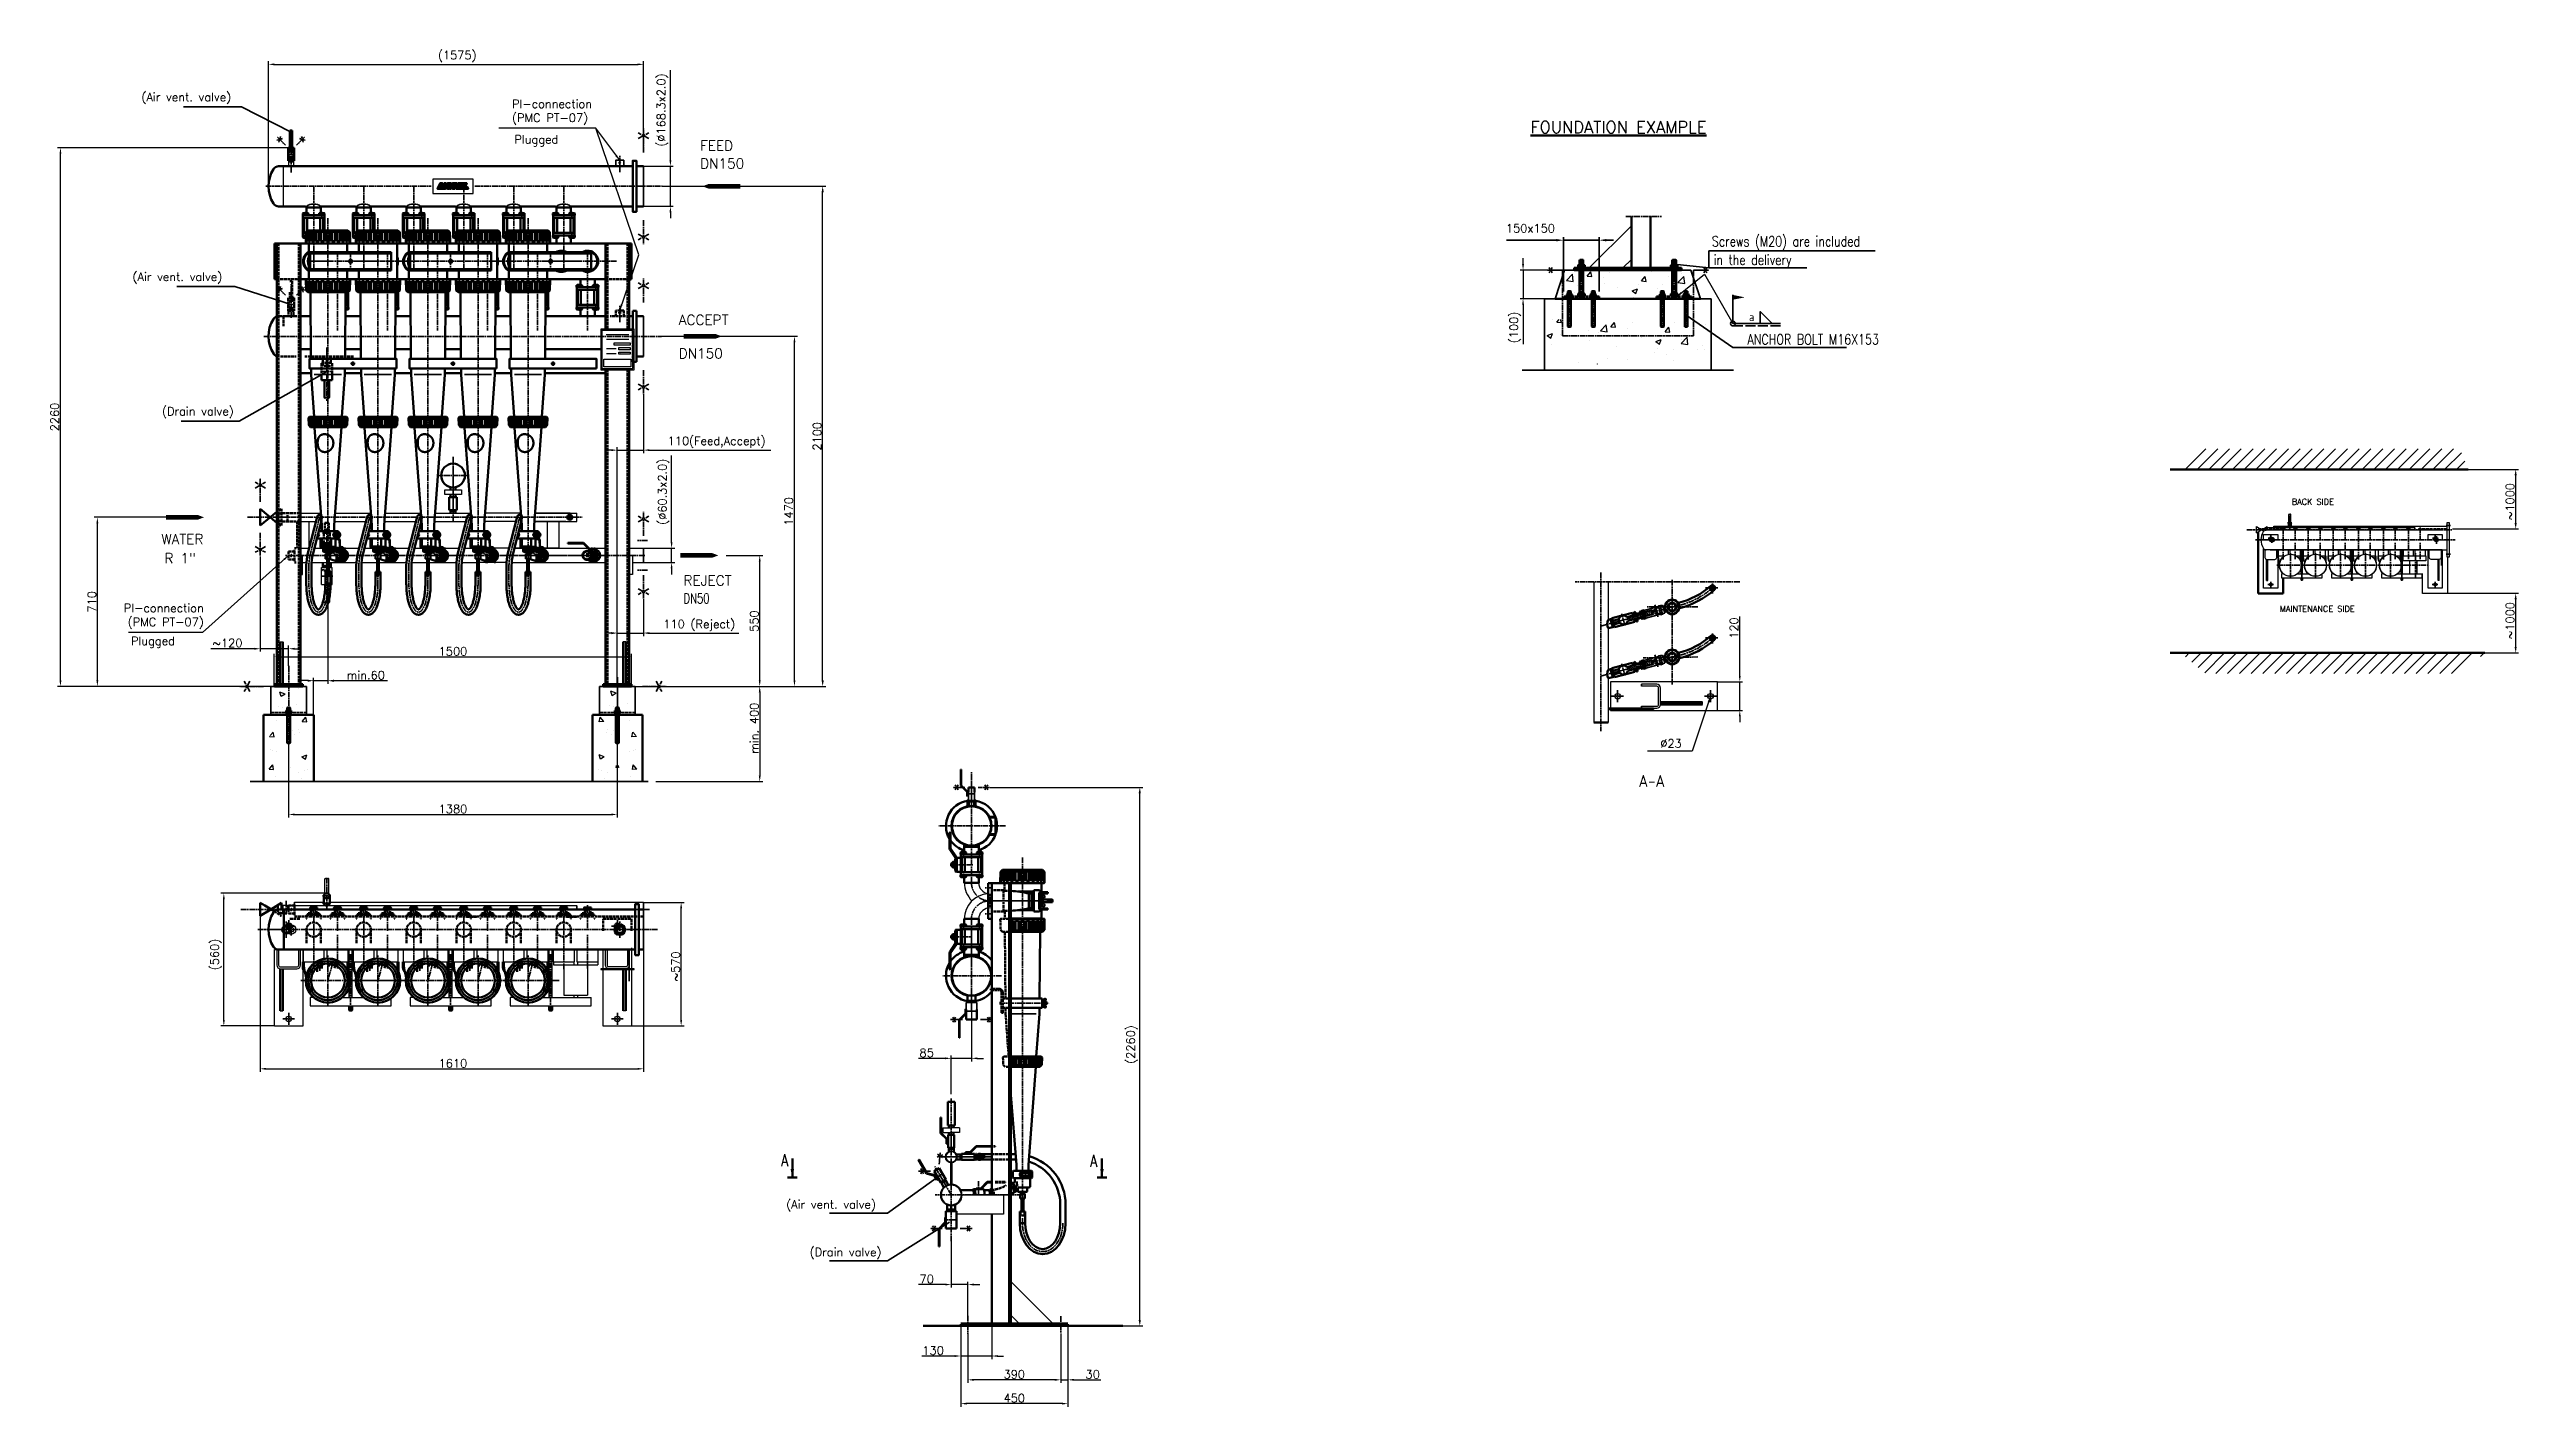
# Model space of a CAD drawing. Header units: millimetres. Extents: x 342 to 10709, y -204 to 5496.
import ezdxf
from ezdxf.enums import TextEntityAlignment as Align

# ---------------------------------------------------------------- set-up
doc = ezdxf.new("R2010")
doc.units = ezdxf.units.MM
for name, pattern in [('ACAD_ISO02W100', [15, 12, -3]), ('ACAD_ISO08W100', [36, 24, -3, 6, -3]), ('DASHED', [0.75, 0.5, -0.25])]:
    doc.linetypes.add(name, pattern=pattern)
for name, color, linetype in [('AHL-CON-25', 4, 'Continuous'), ('AHL-CON-35', 3, 'Continuous'), ('AHL-CON-70', 7, 'Continuous'), ('AHL-DAS-35', 3, 'DASHED'), ('GEOM1', 7, 'Continuous')]:
    doc.layers.add(name, color=color, linetype=linetype)
for name, color, linetype, lineweight in [('AM_0', 7, 'Continuous', 50), ('M_EQUIP_A1', 1, 'Continuous', 35), ('M_EQUIP_D1', 3, 'Continuous', 35), ('M_EQUIP_E2', 4, 'Continuous', 25), ('M_EQUIP_E3', 3, 'Continuous', 35), ('M_EQUIP_E5', 2, 'ACAD_ISO02W100', 50), ('M_EQUIP_E7', 7, 'Continuous', 70), ('M_EQUIP_H_', 4, 'Continuous', 25), ('M_EQUIP_T1', 4, 'Continuous', 25), ('M_EQUIP_T13', 3, 'Continuous', 35), ('M_EQUIP_T15', 2, 'Continuous', 50), ('M_EQUIP_TA5', 2, 'Continuous', 50), ('M_TANKS_E3', 3, 'ACAD_ISO08W100', 35), ('M_TANKS_E7', 7, 'Continuous', 70), ('Visible Edges', 7, 'Continuous', 50), ('Visible Tangent Edges', 7, 'Continuous', 50)]:
    doc.layers.add(name, color=color, linetype=linetype, lineweight=lineweight)
doc.styles.add('ISOCP', font='ISOCP.shx')
doc.styles.add('S', font='SIMPLEX', dxfattribs={"width": 0.8})
doc.styles.add('Simplex', font='SIMPLEX.SHX')
doc.dimstyles.new('nordic-1-35-0', dxfattribs={"dimscale": 10, "dimtxt": 3.5, "dimasz": 2.5, "dimexe": 1.25, "dimexo": 0, "dimgap": 0.6, "dimtad": 1, "dimdec": 0, "dimdsep": 46, "dimtxsty": 'Simplex', "dimcen": 2.5, "dimclrd": 3, "dimclre": 3, "dimclrt": 3, "dimadec": 1, "dimazin": 2, "dimtfac": 1, "dimtdec": 0, "dimtmove": 0, "dimatfit": 0, "dimfxl": 1, "dimtolj": 1, "dimtzin": 0, "dimarcsym": 0})

msp = doc.modelspace()

# ---------------------------------------------------------------- texts
at = {"layer": 'M_EQUIP_D1', "color": 3, "linetype": 'Continuous', "lineweight": 35, "char_height": 35, "style": 'Simplex'}
for s, insert, attachment_point in [('PI-connection \\P(PMC PT-07)', (2283.98, 5179.47), 7), ('Plugged', (2293.98, 5088.47), 7), ('150x150', (6560, 4744.63), 5), ('PI-connection \\P(PMC PT-07)', (989.9, 3062.54), 9), ('Plugged', (683.98, 2982.47), 7)]:
    msp.add_mtext(s, dxfattribs=dict(at, insert=insert, attachment_point=attachment_point))
at = {"layer": 'M_EQUIP_D1', "linetype": 'Continuous', "lineweight": 35, "insert": (7195.08, 2563.63), "char_height": 35, "attachment_point": 9, "style": 'Simplex'}
msp.add_mtext('%%c23', dxfattribs=at)
at = {"layer": 'M_EQUIP_T1', "linetype": 'Continuous', "lineweight": 25, "style": 'Simplex'}
for s, p in [('BACK SIDE', (9756.52, 3584)), ('MAINTENANCE SIDE', (9706.52, 3134))]:
    msp.add_text(s, height=25, dxfattribs=at).set_placement(p)
at = {"layer": 'M_EQUIP_T13', "linetype": 'Continuous', "style": 'Simplex'}
for s, p in [('(Air vent. valve)', (728.1, 5278.24)), ('(Air vent. valve)', (690.55, 4523.56)), ('(Drain valve)', (814.19, 3958.76)), ('(Air vent. valve)', (3435.26, 627.94)), ('(Drain valve)', (3533.6, 427.94))]:
    msp.add_text(s, height=35, dxfattribs=at).set_placement(p)
at = {"layer": 'M_EQUIP_T13', "color": 2, "linetype": 'Continuous', "style": 'Simplex'}
for s, p in [('FEED', (3073.66, 5070.67)), ('DN150', (3073.66, 4995.67)), ('ACCEPT', (2983.9, 4339.07)), ('DN150', (2983.59, 4198.07)), ('WATER', (811.87, 3418.16)), ('R 1"', (825.08, 3337.83)), ('REJECT', (3004.17, 3244.63))]:
    msp.add_text(s, height=42, dxfattribs=at).set_placement(p)
at = {"layer": 'M_EQUIP_T13', "color": 2, "linetype": 'Continuous', "lineweight": 70, "style": 'S', "width": 0.8}
for s, p in [('Screws (M20) are included', (7321.89, 4668.75)), ('in the delivery', (7329.17, 4590.8)), ('ANCHOR BOLT M16X153', (7471.38, 4256.78))]:
    msp.add_text(s, height=42.6, dxfattribs=at).set_placement(p)
at = {"layer": 'M_EQUIP_T13', "color": 2, "linetype": 'Continuous', "style": 'Simplex', "width": 0.731707}
msp.add_text('DN50', height=42, dxfattribs=at).set_placement((3004.17, 3169.63))
at = {"layer": 'M_EQUIP_T15', "linetype": 'Continuous', "lineweight": 50, "style": 'Simplex'}
msp.add_text('%%uFOUNDATION EXAMPLE', height=50, dxfattribs=at).set_placement((6560, 5144.63))
at = {"layer": 'M_EQUIP_TA5', "linetype": 'Continuous', "lineweight": 50, "style": 'ISOCP'}
msp.add_text('A-A', height=50, dxfattribs=at).set_placement((7013.72, 2398.63))

# ---------------------------------------------------------------- blocks, each defined once
blk = doc.blocks.new('*D19')
at = {"layer": 'Defpoints', "color": 0, "linetype": 'Continuous', "transparency": 16777216}
for p in [(1346, 2583), (2726, 2583), (2726, 2283)]:
    blk.add_point(p, dxfattribs=at)
at = {"layer": 'M_EQUIP_D1', "color": 3, "linetype": 'Continuous', "lineweight": -2, "transparency": 16777216}
for p, q in [((1346, 2583), (1346, 2270)), ((2726, 2583), (2726, 2270)), ((1371, 2283), (2701, 2283))]:
    blk.add_line(p, q, dxfattribs=at)
at = {"layer": 'M_EQUIP_D1', "color": 3, "linetype": 'Continuous', "transparency": 16777216}
for points in [[(1371, 2287), (1371, 2279), (1346, 2283)], [(2701, 2287), (2701, 2279), (2726, 2283)]]:
    blk.add_solid(points, dxfattribs=at)
at = {"layer": 'M_EQUIP_D1', "color": 3, "linetype": 'Continuous', "transparency": 16777216, "insert": (2036, 2306), "char_height": 35, "attachment_point": 5, "style": 'Simplex'}
blk.add_mtext('\\A1;1380', dxfattribs=at)
blk = doc.blocks.new('*D20')
at = {"layer": 'Defpoints', "color": 0, "linetype": 'Continuous', "transparency": 16777216}
for p in [(3183, 3371), (3324, 3371), (2986, 2821)]:
    blk.add_point(p, dxfattribs=at)
at = {"layer": 'M_EQUIP_D1', "color": 3, "linetype": 'Continuous', "lineweight": -2, "transparency": 16777216}
for p, q in [((3183, 3371), (3337, 3371)), ((3324, 2846), (3324, 3346)), ((2986, 2821), (3337, 2821))]:
    blk.add_line(p, q, dxfattribs=at)
at = {"layer": 'M_EQUIP_D1', "color": 3, "linetype": 'Continuous', "transparency": 16777216}
for points in [[(3320, 3346), (3328, 3346), (3324, 3371)], [(3320, 2846), (3328, 2846), (3324, 2821)]]:
    blk.add_solid(points, dxfattribs=at)
at = {"layer": 'M_EQUIP_D1', "color": 3, "linetype": 'Continuous', "transparency": 16777216, "insert": (3301, 3095), "char_height": 35, "attachment_point": 5, "rotation": 90, "style": 'Simplex'}
blk.add_mtext('\\A1;550', dxfattribs=at)
blk = doc.blocks.new('*D8')
at = {"layer": 'Defpoints', "color": 0, "linetype": 'Continuous', "transparency": 16777216}
for p in [(2836, 5433), (2836, 5063), (1261, 4921)]:
    blk.add_point(p, dxfattribs=at)
at = {"layer": 'M_EQUIP_D1', "color": 3, "linetype": 'Continuous', "lineweight": -2, "transparency": 16777216}
for p, q in [((1261, 4921), (1261, 5446)), ((1286, 5433), (2811, 5433)), ((2836, 5063), (2836, 5446))]:
    blk.add_line(p, q, dxfattribs=at)
at = {"layer": 'M_EQUIP_D1', "color": 3, "linetype": 'Continuous', "transparency": 16777216}
for points in [[(1286, 5437), (1286, 5429), (1261, 5433)], [(2811, 5437), (2811, 5429), (2836, 5433)]]:
    blk.add_solid(points, dxfattribs=at)
at = {"layer": 'M_EQUIP_D1', "color": 3, "linetype": 'Continuous', "transparency": 16777216, "insert": (2054, 5466), "char_height": 35, "attachment_point": 5, "style": 'Simplex'}
blk.add_mtext('\\A1;(1575)', dxfattribs=at)
blk = doc.blocks.new('*D11')
at = {"layer": 'Defpoints', "color": 0, "linetype": 'Continuous', "transparency": 16777216}
for p in [(543, 3531), (831, 3531), (1286, 2821)]:
    blk.add_point(p, dxfattribs=at)
at = {"layer": 'M_EQUIP_D1', "color": 3, "linetype": 'Continuous', "lineweight": -2, "transparency": 16777216}
for p, q in [((831, 3531), (530, 3531)), ((543, 2846), (543, 3506)), ((1286, 2821), (530, 2821))]:
    blk.add_line(p, q, dxfattribs=at)
at = {"layer": 'M_EQUIP_D1', "color": 3, "linetype": 'Continuous', "transparency": 16777216}
for points in [[(539, 3506), (547, 3506), (543, 3531)], [(539, 2846), (547, 2846), (543, 2821)]]:
    blk.add_solid(points, dxfattribs=at)
at = {"layer": 'M_EQUIP_D1', "color": 3, "linetype": 'Continuous', "transparency": 16777216, "insert": (520, 3176), "char_height": 35, "attachment_point": 5, "rotation": 90, "style": 'Simplex'}
blk.add_mtext('\\A1;710', dxfattribs=at)
blk = doc.blocks.new('*D12')
at = {"layer": 'Defpoints', "color": 0, "linetype": 'Continuous', "transparency": 16777216}
for p in [(2786, 2945), (1286, 2821), (2786, 2821)]:
    blk.add_point(p, dxfattribs=at)
at = {"layer": 'M_EQUIP_D1', "color": 3, "linetype": 'Continuous', "lineweight": -2, "transparency": 16777216}
for p, q in [((1286, 2821), (1286, 2957)), ((1311, 2945), (2761, 2945)), ((2786, 2821), (2786, 2957))]:
    blk.add_line(p, q, dxfattribs=at)
at = {"layer": 'M_EQUIP_D1', "color": 3, "linetype": 'Continuous', "transparency": 16777216}
for points in [[(1311, 2949), (1311, 2940), (1286, 2945)], [(2761, 2949), (2761, 2940), (2786, 2945)]]:
    blk.add_solid(points, dxfattribs=at)
at = {"layer": 'M_EQUIP_D1', "color": 3, "linetype": 'Continuous', "transparency": 16777216, "insert": (2036, 2968), "char_height": 35, "attachment_point": 5, "style": 'Simplex'}
blk.add_mtext('\\A1;1500', dxfattribs=at)
blk = doc.blocks.new('*D13')
at = {"layer": 'Defpoints', "color": 0, "linetype": 'Continuous', "transparency": 16777216}
for p in [(2814, 5005), (2949, 5005), (2814, 4837)]:
    blk.add_point(p, dxfattribs=at)
at = {"layer": 'M_EQUIP_D1', "color": 3, "linetype": 'Continuous', "lineweight": -2, "transparency": 16777216}
for p, q in [((2949, 5030), (2949, 5408)), ((2814, 5005), (2961, 5005)), ((2949, 4837), (2949, 5005)), ((2814, 4837), (2961, 4837)), ((2949, 4812), (2949, 4787))]:
    blk.add_line(p, q, dxfattribs=at)
at = {"layer": 'M_EQUIP_D1', "color": 3, "linetype": 'Continuous', "transparency": 16777216}
for points in [[(2945, 5030), (2953, 5030), (2949, 5005)], [(2945, 4812), (2953, 4812), (2949, 4837)]]:
    blk.add_solid(points, dxfattribs=at)
at = {"layer": 'M_EQUIP_D1', "color": 3, "linetype": 'Continuous', "transparency": 16777216, "insert": (2916, 5241), "char_height": 35, "attachment_point": 5, "rotation": 90, "style": 'Simplex'}
blk.add_mtext('\\A1;(%%c168.3x2.0)', dxfattribs=at)
blk = doc.blocks.new('*D14')
at = {"layer": 'Defpoints', "color": 0, "linetype": 'Continuous', "transparency": 16777216}
for p in [(2826, 3401), (2826, 3341), (2954, 3401)]:
    blk.add_point(p, dxfattribs=at)
at = {"layer": 'M_EQUIP_D1', "color": 3, "linetype": 'Continuous', "lineweight": -2, "transparency": 16777216}
for p, q in [((2954, 3426), (2954, 3791)), ((2826, 3401), (2967, 3401)), ((2826, 3341), (2967, 3341)), ((2954, 3341), (2954, 3401)), ((2954, 3316), (2954, 3291))]:
    blk.add_line(p, q, dxfattribs=at)
at = {"layer": 'M_EQUIP_D1', "color": 3, "linetype": 'Continuous', "transparency": 16777216}
for points in [[(2950, 3426), (2958, 3426), (2954, 3401)], [(2950, 3316), (2958, 3316), (2954, 3341)]]:
    blk.add_solid(points, dxfattribs=at)
at = {"layer": 'M_EQUIP_D1', "color": 3, "linetype": 'Continuous', "transparency": 16777216, "insert": (2921, 3638), "char_height": 35, "attachment_point": 5, "rotation": 90, "style": 'Simplex'}
blk.add_mtext('\\A1;(%%c60.3x2.0)', dxfattribs=at)
blk = doc.blocks.new('*D15')
at = {"layer": 'Defpoints', "color": 0, "linetype": 'Continuous', "transparency": 16777216}
for p in [(2836, 1914), (2994, 1914), (2786, 1395)]:
    blk.add_point(p, dxfattribs=at)
at = {"layer": 'M_EQUIP_D1', "color": 3, "linetype": 'Continuous', "lineweight": -2, "transparency": 16777216}
for p, q in [((2836, 1914), (3007, 1914)), ((2994, 1420), (2994, 1889)), ((2786, 1395), (3007, 1395))]:
    blk.add_line(p, q, dxfattribs=at)
at = {"layer": 'M_EQUIP_D1', "color": 3, "linetype": 'Continuous', "transparency": 16777216}
for points in [[(2990, 1889), (2998, 1889), (2994, 1914)], [(2990, 1420), (2998, 1420), (2994, 1395)]]:
    blk.add_solid(points, dxfattribs=at)
at = {"layer": 'M_EQUIP_D1', "color": 3, "linetype": 'Continuous', "transparency": 16777216, "insert": (2971, 1645), "char_height": 35, "attachment_point": 5, "rotation": 90, "style": 'Simplex'}
blk.add_mtext('\\A1;~570', dxfattribs=at)
blk = doc.blocks.new('*D16')
at = {"layer": 'Defpoints', "color": 0, "linetype": 'Continuous', "transparency": 16777216}
for p in [(2912, 4291), (3470, 4291), (2970, 2821)]:
    blk.add_point(p, dxfattribs=at)
at = {"layer": 'M_EQUIP_D1', "color": 3, "linetype": 'Continuous', "lineweight": -2, "transparency": 16777216}
for p, q in [((2912, 4291), (3482, 4291)), ((3470, 2846), (3470, 4266)), ((2970, 2821), (3482, 2821))]:
    blk.add_line(p, q, dxfattribs=at)
at = {"layer": 'M_EQUIP_D1', "color": 3, "linetype": 'Continuous', "transparency": 16777216}
for points in [[(3466, 4266), (3474, 4266), (3470, 4291)], [(3466, 2846), (3474, 2846), (3470, 2821)]]:
    blk.add_solid(points, dxfattribs=at)
at = {"layer": 'M_EQUIP_D1', "color": 3, "linetype": 'Continuous', "transparency": 16777216, "insert": (3446, 3556), "char_height": 35, "attachment_point": 5, "rotation": 90, "style": 'Simplex'}
blk.add_mtext('\\A1;1470', dxfattribs=at)
blk = doc.blocks.new('*D17')
at = {"layer": 'Defpoints', "color": 0, "linetype": 'Continuous', "transparency": 16777216}
for p in [(2836, 3188), (2836, 3045), (2726, 2860)]:
    blk.add_point(p, dxfattribs=at)
at = {"layer": 'M_EQUIP_D1', "color": 3, "linetype": 'Continuous', "lineweight": -2, "transparency": 16777216}
for p, q in [((2836, 3188), (2836, 3032)), ((2701, 3045), (2676, 3045)), ((2726, 2860), (2726, 3057)), ((2726, 3045), (2836, 3045)), ((2861, 3045), (3236, 3045))]:
    blk.add_line(p, q, dxfattribs=at)
at = {"layer": 'M_EQUIP_D1', "color": 3, "linetype": 'Continuous', "transparency": 16777216}
for points in [[(2701, 3049), (2701, 3040), (2726, 3045)], [(2861, 3049), (2861, 3040), (2836, 3045)]]:
    blk.add_solid(points, dxfattribs=at)
at = {"layer": 'M_EQUIP_D1', "color": 3, "linetype": 'Continuous', "transparency": 16777216, "insert": (3070, 3077), "char_height": 35, "attachment_point": 5, "style": 'Simplex'}
blk.add_mtext('\\A1;110 (Reject)', dxfattribs=at)
blk = doc.blocks.new('16081849')
at = {"layer": 'M_EQUIP_E3', "linetype": 'ACAD_ISO08W100', "lineweight": 35}
blk.add_line((-2, 0), (15, 0), dxfattribs=at)
at = {"layer": 'M_EQUIP_E7', "linetype": 'Continuous', "lineweight": 70}
for p, q in [((0, 10), (0, -10)), ((2, 14), (11, 14)), ((2, 7), (11, 7)), ((13, 10), (13, -10)), ((2, -7), (11, -7)), ((2, -14), (11, -14))]:
    blk.add_line(p, q, dxfattribs=at)
for centre, radius, start, end in [((4, 10), 3.91, 116.9812, 243.0188), ((12, 0), 12.4, 145.918, 214.082), ((9, 10), 3.91, 296.9812, 63.0188), ((0, 0), 12.4, 325.918, 34.082), ((4, -10), 3.91, 116.9812, 243.0188), ((9, -10), 3.91, 296.9812, 63.0188)]:
    blk.add_arc(centre, radius, start, end, dxfattribs=at)
blk = doc.blocks.new('16070916')
at = {"layer": 'M_EQUIP_E3', "linetype": 'ACAD_ISO08W100', "lineweight": 35}
blk.add_line((-4, 0), (154, 0), dxfattribs=at)
at = {"layer": 'M_EQUIP_E3', "linetype": 'Continuous', "lineweight": 35}
for p, q in [((0, 7), (150, 7)), ((0, -7), (150, -7))]:
    blk.add_line(p, q, dxfattribs=at)
at = {"layer": 'M_EQUIP_E7', "linetype": 'Continuous', "lineweight": 70}
for p, q in [((2, 8), (2, -8)), ((148, 8), (148, -8))]:
    blk.add_line(p, q, dxfattribs=at)
blk.add_lwpolyline([(0, -7), (0, 7), (2, 8), (148, 8), (150, 7), (150, -7), (148, -8), (2, -8)], close=True, dxfattribs=at)
blk = doc.blocks.new('*D9')
at = {"layer": 'Defpoints', "color": 0, "linetype": 'Continuous', "transparency": 16777216}
for p in [(1511, 3304), (1451, 2845), (1451, 2701)]:
    blk.add_point(p, dxfattribs=at)
at = {"layer": 'M_EQUIP_D1', "color": 3, "linetype": 'Continuous', "lineweight": -2, "transparency": 16777216}
for p, q in [((1511, 3304), (1511, 2832)), ((1426, 2845), (1401, 2845)), ((1451, 2701), (1451, 2857)), ((1451, 2845), (1511, 2845)), ((1536, 2845), (1761, 2845))]:
    blk.add_line(p, q, dxfattribs=at)
at = {"layer": 'M_EQUIP_D1', "color": 3, "linetype": 'Continuous', "transparency": 16777216}
for points in [[(1426, 2849), (1426, 2840), (1451, 2845)], [(1536, 2849), (1536, 2840), (1511, 2845)]]:
    blk.add_solid(points, dxfattribs=at)
at = {"layer": 'M_EQUIP_D1', "color": 3, "linetype": 'Continuous', "transparency": 16777216, "insert": (1670, 2868), "char_height": 35, "attachment_point": 5, "style": 'Simplex'}
blk.add_mtext('\\A1;min.60', dxfattribs=at)
blk = doc.blocks.new('*D10')
at = {"layer": 'Defpoints', "color": 0, "linetype": 'Continuous', "transparency": 16777216}
for p in [(2801, 2821), (2888, 2421), (3324, 2421)]:
    blk.add_point(p, dxfattribs=at)
at = {"layer": 'M_EQUIP_D1', "color": 3, "linetype": 'Continuous', "lineweight": -2, "transparency": 16777216}
for p, q in [((2801, 2821), (3337, 2821)), ((3324, 2796), (3324, 2446)), ((2888, 2421), (3337, 2421))]:
    blk.add_line(p, q, dxfattribs=at)
at = {"layer": 'M_EQUIP_D1', "color": 3, "linetype": 'Continuous', "transparency": 16777216}
for points in [[(3320, 2796), (3328, 2796), (3324, 2821)], [(3320, 2446), (3328, 2446), (3324, 2421)]]:
    blk.add_solid(points, dxfattribs=at)
at = {"layer": 'M_EQUIP_D1', "color": 3, "linetype": 'Continuous', "transparency": 16777216, "insert": (3301, 2645), "char_height": 35, "attachment_point": 5, "rotation": 90, "style": 'Simplex'}
blk.add_mtext('\\A1;min. 400', dxfattribs=at)
blk = doc.blocks.new('A$C0ED65C47')
at = {"color": 5}
for p, q in [((20, 20), (42, 42)), ((21, 20), (20, 21)), ((20, 20), (20, 20)), ((21, 22), (41, 43)), ((21, 20), (42, 41)), ((24, 20), (21, 23)), ((23, 20), (21, 22)), ((22, 25), (40, 43)), ((27, 20), (22, 25)), ((25, 20), (22, 24)), ((23, 20), (36, 33)), ((31, 20), (23, 27)), ((29, 20), (23, 27)), ((28, 20), (23, 26)), ((24, 28), (38, 43)), ((24, 20), (34, 30)), ((33, 20), (24, 29)), ((32, 20), (24, 28)), ((25, 31), (37, 43)), ((36, 20), (25, 31)), ((35, 20), (25, 30)), ((39, 20), (26, 33)), ((37, 20), (26, 32)), ((26, 20), (33, 27)), ((27, 34), (36, 43)), ((33, 29), (27, 34)), ((33, 28), (27, 34)), ((27, 20), (34, 27)), ((28, 36), (34, 43)), ((34, 30), (28, 36)), ((34, 29), (28, 35)), ((28, 20), (35, 27)), ((36, 33), (29, 39)), ((35, 32), (29, 38)), ((35, 31), (29, 37)), ((30, 39), (33, 43)), ((51, 20), (30, 41)), ((36, 34), (30, 40)), ((30, 20), (37, 27)), ((31, 42), (32, 43)), ((53, 21), (31, 42)), ((52, 20), (31, 42)), ((31, 20), (38, 27)), ((32, 20), (39, 27)), ((51, 24), (33, 43)), ((40, 20), (33, 27)), ((50, 27), (34, 43)), ((41, 20), (34, 27)), ((34, 20), (39, 26)), ((48, 30), (35, 43)), ((35, 20), (40, 25)), ((41, 22), (36, 27)), ((36, 20), (40, 24)), ((47, 33), (37, 43)), ((37, 34), (43, 40)), ((37, 33), (43, 39)), ((37, 32), (44, 38)), ((49, 20), (37, 32)), ((40, 25), (37, 27)), ((45, 35), (38, 43)), ((38, 30), (44, 37)), ((38, 31), (44, 37)), ((38, 27), (38, 27)), ((38, 20), (40, 23)), ((44, 38), (39, 43)), ((39, 30), (45, 36)), ((39, 29), (45, 35)), ((48, 20), (39, 29)), ((39, 20), (41, 22)), ((40, 28), (46, 34)), ((40, 27), (46, 33)), ((47, 20), (40, 27)), ((40, 20), (41, 21)), ((42, 41), (41, 43)), ((41, 26), (47, 32)), ((41, 25), (47, 31)), ((42, 24), (48, 30)), ((42, 23), (48, 30)), ((45, 20), (42, 24)), ((42, 20), (42, 20)), ((43, 23), (49, 29)), ((43, 22), (49, 28)), ((44, 20), (43, 21)), ((44, 21), (50, 27)), ((44, 20), (50, 26)), ((46, 20), (51, 25)), ((47, 20), (51, 24)), ((48, 36), (55, 43)), ((48, 37), (53, 43)), ((48, 38), (52, 43)), ((48, 40), (51, 43)), ((48, 41), (49, 43)), ((48, 42), (48, 43)), ((69, 21), (48, 42)), ((48, 34), (55, 42)), ((68, 20), (48, 41)), ((48, 33), (56, 41)), ((67, 20), (48, 40)), ((48, 32), (56, 40)), ((66, 20), (48, 38)), ((55, 30), (48, 37)), ((55, 28), (48, 36)), ((55, 27), (48, 34)), ((48, 20), (51, 23)), ((69, 22), (49, 43)), ((49, 31), (57, 40)), ((49, 31), (58, 39)), ((55, 26), (49, 32)), ((69, 23), (50, 43)), ((50, 30), (58, 38)), ((50, 29), (59, 37)), ((55, 24), (50, 29)), ((50, 20), (52, 22)), ((69, 25), (51, 43)), ((51, 28), (59, 36)), ((51, 27), (60, 36)), ((51, 20), (52, 22)), ((52, 26), (55, 29)), ((52, 25), (55, 28)), ((55, 23), (52, 26)), ((52, 20), (53, 21)), ((60, 35), (53, 43)), ((53, 24), (55, 27)), ((53, 24), (55, 25)), ((55, 22), (53, 23)), ((57, 40), (54, 43)), ((54, 23), (55, 24)), ((54, 22), (55, 23)), ((55, 30), (60, 35)), ((55, 21), (55, 21)), ((56, 29), (61, 34)), ((56, 28), (61, 33)), ((64, 20), (56, 28)), ((57, 27), (73, 43)), ((57, 27), (72, 43)), ((58, 26), (75, 43)), ((59, 25), (69, 36)), ((59, 24), (69, 34)), ((60, 23), (69, 33)), ((60, 23), (69, 32)), ((63, 20), (60, 24)), ((61, 22), (69, 30)), ((61, 21), (69, 29)), ((69, 36), (62, 43)), ((62, 34), (71, 43)), ((62, 35), (69, 43)), ((62, 36), (68, 43)), ((62, 38), (67, 43)), ((62, 39), (65, 43)), ((62, 41), (64, 43)), ((62, 42), (63, 43)), ((69, 34), (62, 41)), ((69, 33), (62, 40)), ((69, 32), (62, 39)), ((69, 30), (62, 37)), ((69, 29), (62, 36)), ((69, 28), (62, 35)), ((69, 26), (62, 33)), ((62, 20), (69, 28)), ((63, 20), (69, 26)), ((70, 36), (64, 43)), ((71, 36), (65, 43)), ((65, 20), (69, 25)), ((73, 36), (66, 43)), ((66, 20), (69, 24)), ((67, 20), (69, 22)), ((75, 36), (68, 43)), ((91, 20), (69, 43)), ((69, 20), (69, 21)), ((92, 21), (70, 43)), ((70, 36), (76, 42)), ((71, 20), (94, 43)), ((71, 21), (92, 43)), ((71, 22), (91, 43)), ((71, 24), (90, 43)), ((71, 36), (77, 42)), ((77, 21), (71, 27)), ((71, 25), (73, 27)), ((71, 27), (71, 27)), ((76, 20), (71, 26)), ((75, 20), (71, 24)), ((74, 20), (71, 23)), ((72, 20), (71, 22)), ((71, 20), (71, 20)), ((92, 23), (72, 43)), ((72, 36), (78, 42)), ((78, 21), (72, 27)), ((92, 24), (73, 43)), ((73, 20), (95, 43)), ((79, 22), (73, 27)), ((92, 25), (74, 43)), ((74, 20), (96, 43)), ((74, 36), (79, 41)), ((80, 22), (74, 28)), ((75, 36), (80, 41)), ((75, 35), (81, 40)), ((75, 20), (92, 36)), ((90, 20), (75, 35)), ((81, 23), (75, 28)), ((92, 27), (76, 42)), ((76, 34), (81, 40)), ((76, 33), (82, 39)), ((76, 32), (82, 38)), ((76, 31), (83, 37)), ((83, 26), (76, 32)), ((83, 25), (76, 31)), ((82, 24), (76, 30)), ((81, 23), (76, 29)), ((77, 21), (92, 35)), ((92, 28), (78, 42)), ((80, 22), (82, 25)), ((83, 38), (88, 43)), ((83, 39), (87, 43)), ((83, 40), (86, 43)), ((83, 42), (84, 43)), ((92, 33), (83, 42)), ((103, 20), (83, 40)), ((102, 20), (83, 39)), ((92, 29), (83, 38)), ((83, 26), (92, 34)), ((83, 22), (94, 33)), ((83, 23), (93, 33)), ((83, 24), (92, 33)), ((83, 20), (92, 28)), ((89, 20), (83, 25)), ((87, 20), (83, 24)), ((86, 20), (83, 23)), ((84, 20), (83, 21)), ((92, 35), (84, 43)), ((92, 36), (85, 43)), ((85, 20), (92, 27)), ((92, 37), (86, 43)), ((86, 20), (92, 26)), ((87, 20), (92, 24)), ((93, 38), (88, 43)), ((94, 38), (89, 43)), ((89, 20), (92, 23)), ((101, 32), (90, 43)), ((90, 20), (92, 22)), ((102, 32), (92, 43)), ((92, 29), (103, 40)), ((105, 20), (92, 33)), ((101, 20), (92, 29)), ((92, 20), (92, 20)), ((103, 33), (93, 43)), ((93, 38), (98, 43)), ((93, 28), (104, 39)), ((93, 27), (104, 38)), ((104, 34), (94, 43)), ((94, 38), (99, 43)), ((94, 26), (105, 37)), ((94, 26), (105, 36)), ((106, 20), (94, 33)), ((95, 37), (100, 42)), ((107, 20), (95, 33)), ((95, 24), (101, 30)), ((95, 25), (100, 30)), ((99, 20), (95, 25)), ((104, 34), (96, 43)), ((96, 36), (102, 42)), ((96, 37), (101, 42)), ((96, 35), (103, 41)), ((100, 31), (96, 35)), ((102, 28), (96, 34)), ((109, 20), (96, 33)), ((96, 23), (102, 29)), ((96, 23), (102, 28)), ((104, 35), (97, 43)), ((97, 22), (103, 27)), ((98, 21), (103, 27)), ((98, 20), (104, 26)), ((105, 37), (99, 43)), ((104, 38), (100, 42)), ((100, 20), (105, 25)), ((101, 20), (105, 25)), ((102, 32), (104, 34)), ((102, 20), (113, 31)), ((104, 20), (113, 29)), ((105, 20), (113, 28)), ((106, 36), (113, 43)), ((106, 37), (111, 43)), ((106, 39), (110, 43)), ((106, 40), (108, 43)), ((106, 41), (107, 43)), ((106, 43), (106, 43)), ((111, 36), (106, 42)), ((110, 36), (106, 41)), ((109, 36), (106, 39)), ((107, 36), (106, 38)), ((106, 36), (106, 37)), ((113, 28), (106, 35)), ((106, 28), (113, 35)), ((106, 29), (112, 35)), ((106, 31), (110, 35)), ((106, 32), (109, 35)), ((106, 33), (108, 35)), ((106, 35), (106, 35)), ((113, 27), (106, 34)), ((113, 26), (106, 33)), ((106, 27), (113, 33)), ((106, 25), (113, 32)), ((113, 24), (106, 31)), ((113, 23), (106, 30)), ((113, 22), (106, 28)), ((113, 20), (106, 27)), ((106, 20), (113, 27)), ((111, 20), (106, 26)), ((110, 20), (106, 24)), ((113, 36), (107, 43)), ((114, 36), (108, 43)), ((108, 36), (114, 43)), ((113, 30), (108, 35)), ((108, 20), (113, 25)), ((123, 29), (109, 43)), ((109, 36), (115, 43)), ((113, 31), (109, 35)), ((109, 20), (113, 24)), ((110, 36), (117, 43)), ((113, 32), (110, 35)), ((110, 20), (113, 23)), ((123, 30), (111, 43)), ((123, 32), (112, 43)), ((112, 36), (118, 43)), ((113, 34), (112, 35)), ((112, 20), (113, 21)), ((123, 33), (113, 43)), ((113, 36), (119, 43)), ((114, 36), (121, 43)), ((123, 34), (115, 43)), ((115, 29), (129, 43)), ((115, 30), (127, 43)), ((115, 31), (126, 43)), ((115, 33), (125, 43)), ((115, 34), (123, 43)), ((115, 35), (122, 43)), ((123, 28), (115, 36)), ((115, 27), (123, 36)), ((123, 26), (115, 34)), ((115, 26), (123, 34)), ((123, 25), (115, 33)), ((115, 25), (123, 33)), ((123, 23), (115, 32)), ((115, 23), (123, 32)), ((123, 22), (115, 30)), ((115, 22), (123, 30)), ((123, 21), (115, 29)), ((115, 21), (123, 29)), ((122, 20), (115, 28)), ((121, 20), (115, 26)), ((120, 20), (115, 25)), ((118, 20), (115, 24)), ((117, 20), (115, 22)), ((115, 20), (115, 21)), ((123, 36), (116, 43)), ((116, 20), (123, 28)), ((124, 36), (117, 43)), ((117, 20), (123, 26)), ((118, 20), (123, 25)), ((125, 36), (119, 43)), ((126, 36), (120, 43)), ((120, 20), (123, 24)), ((127, 37), (121, 43)), ((121, 20), (123, 22)), ((127, 38), (123, 43)), ((123, 20), (123, 21)), ((128, 39), (124, 43)), ((124, 36), (129, 42)), ((124, 21), (140, 37)), ((125, 20), (124, 21)), ((128, 40), (125, 43)), ((125, 36), (128, 39)), ((125, 20), (139, 34)), ((128, 20), (125, 23)), ((126, 20), (125, 22)), ((126, 23), (141, 39)), ((130, 20), (126, 24)), ((129, 20), (126, 23)), ((129, 41), (127, 43)), ((127, 26), (142, 42)), ((127, 36), (127, 36)), ((127, 20), (138, 32)), ((133, 20), (127, 26)), ((132, 20), (127, 25)), ((129, 42), (128, 43)), ((137, 20), (128, 29)), ((128, 20), (137, 29)), ((136, 20), (128, 28)), ((134, 20), (128, 27)), ((129, 29), (142, 43)), ((129, 36), (135, 43)), ((129, 38), (134, 43)), ((130, 36), (129, 38)), ((129, 36), (129, 37)), ((140, 20), (129, 31)), ((138, 20), (129, 30)), ((129, 20), (136, 27)), ((130, 32), (141, 43)), ((130, 43), (130, 43)), ((138, 32), (130, 40)), ((138, 31), (130, 39)), ((132, 36), (130, 39)), ((142, 20), (130, 32)), ((141, 20), (130, 32)), ((131, 35), (139, 43)), ((131, 36), (137, 43)), ((131, 40), (133, 43)), ((139, 34), (131, 42)), ((139, 33), (131, 41)), ((137, 29), (131, 34)), ((136, 28), (131, 33)), ((131, 20), (137, 27)), ((140, 35), (132, 43)), ((132, 36), (138, 43)), ((138, 31), (132, 36)), ((137, 30), (132, 35)), ((132, 20), (139, 27)), ((133, 20), (140, 27)), ((140, 36), (134, 43)), ((140, 37), (135, 43)), ((135, 20), (141, 27)), ((141, 38), (136, 43)), ((136, 20), (143, 27)), ((144, 20), (137, 27)), ((137, 20), (144, 27)), ((141, 39), (138, 43)), ((145, 20), (138, 27)), ((142, 40), (139, 43)), ((139, 20), (145, 27)), ((142, 41), (140, 43)), ((146, 20), (140, 27)), ((140, 20), (146, 26)), ((148, 20), (141, 27)), ((141, 20), (146, 25)), ((142, 42), (142, 43)), ((149, 21), (142, 27)), ((143, 20), (147, 24)), ((147, 23), (144, 27)), ((144, 20), (147, 23)), ((146, 26), (145, 27)), ((145, 20), (148, 23)), ((147, 20), (148, 22)), ((148, 20), (149, 21))]:
    blk.add_line(p, q, dxfattribs=at)
at = {"color": 5, "linetype": 'Continuous'}
blk.add_line((106, 43), (106, 37), dxfattribs=at)
for points in [[(38, 27), (32, 27), (36, 34), (44, 20), (53, 20), (41, 43), (31, 43), (20, 20), (42, 20)], [(145, 27), (136, 27), (143, 43), (132, 43), (128, 36), (132, 36), (124, 20), (149, 20)]]:
    blk.add_lwpolyline(points, close=True, dxfattribs=at)
blk.add_lwpolyline([(76, 20, 0.246248), (83, 27), (83, 20), (92, 20), (92, 29), (98, 20), (113, 20), (113, 35), (106, 35), (106, 24), (106, 24), (100, 31, 0.931111), (99, 43), (83, 43), (83, 37, 0.273381), (74, 43), (62, 43), (62, 33), (55, 43), (48, 43), (48, 34), (55, 20), (55, 30), (62, 20), (69, 20), (69, 36), (73, 36, -0.921303), (71, 27), (71, 20), (76, 20)], format="xyb", dxfattribs=at)
blk.add_lwpolyline([(95, 33, 0.712976), (95, 38), (92, 38), (92, 33)], format="xyb", close=True, dxfattribs=at)
blk.add_lwpolyline([(106, 42), (106, 36), (115, 36), (115, 20), (123, 20), (123, 36), (127, 36), (130, 43), (106, 43)], dxfattribs=at)
at = {"layer": 'AHL-CON-70', "linetype": 'Continuous'}
blk.add_lwpolyline([(0, 0), (170, 0), (170, 60), (0, 60)], close=True, dxfattribs=at)
blk = doc.blocks.new('TOIMITUSR')
at = {"layer": 'M_EQUIP_E3', "linetype": 'ACAD_ISO08W100', "lineweight": 35}
for p, q in [((30, 0), (130, 0)), ((88, -22), (112, 22)), ((88, 22), (112, -22))]:
    blk.add_line(p, q, dxfattribs=at)
blk = doc.blocks.new('*D18')
at = {"layer": 'Defpoints', "color": 0, "linetype": 'Continuous', "transparency": 16777216}
for p in [(7346, 2840), (7346, 2720), (7439, 2720)]:
    blk.add_point(p, dxfattribs=at)
at = {"layer": 'M_EQUIP_D1', "color": 3, "linetype": 'Continuous', "lineweight": -2, "transparency": 16777216}
for p, q in [((7439, 2865), (7439, 3114)), ((7346, 2840), (7451, 2840)), ((7439, 2720), (7439, 2840)), ((7346, 2720), (7451, 2720)), ((7439, 2695), (7439, 2670))]:
    blk.add_line(p, q, dxfattribs=at)
at = {"layer": 'M_EQUIP_D1', "color": 3, "linetype": 'Continuous', "transparency": 16777216}
for points in [[(7435, 2865), (7443, 2865), (7439, 2840)], [(7435, 2695), (7443, 2695), (7439, 2720)]]:
    blk.add_solid(points, dxfattribs=at)
at = {"layer": 'M_EQUIP_D1', "color": 3, "linetype": 'Continuous', "lineweight": 35, "transparency": 16777216, "insert": (7415, 3066), "char_height": 35, "attachment_point": 5, "rotation": 90, "style": 'Simplex'}
blk.add_mtext('\\A1;120', dxfattribs=at)
blk = doc.blocks.new('11561672')
at = {"layer": 'M_EQUIP_A1', "linetype": 'Continuous', "lineweight": 35}
for p, q in [((0, 0), (0, 12)), ((0, 0), (20, 0)), ((0, -1), (4.2, -1)), ((5.3, -1), (9.5, -1)), ((10.5, -1), (14.7, -1)), ((15.8, -1), (20, -1))]:
    blk.add_line(p, q, dxfattribs=at)
blk.add_lwpolyline([(11.5, 0), (16.5, 0), (11.5, 5)], close=True, dxfattribs=at)
blk.add_circle((0, 0), 1, dxfattribs=at)
blk.add_solid([(0, 12), (0, 10), (5, 11)], dxfattribs=at)
at = {"layer": 'M_EQUIP_A1', "linetype": 'Continuous', "lineweight": 35, "style": 'ISOCP'}
blk.add_attdef('A', text='', height=3.5, dxfattribs=at).set_placement((9, 1), align=Align.RIGHT)
blk = doc.blocks.new('*D28')
at = {"layer": 'Defpoints', "color": 0, "linetype": 'Continuous', "transparency": 16777216}
for p in [(1227, 3366), (1346, 2979), (1346, 2907)]:
    blk.add_point(p, dxfattribs=at)
at = {"layer": 'M_EQUIP_D1', "color": 3, "linetype": 'Continuous', "lineweight": -2, "transparency": 16777216}
for p, q in [((1227, 3366), (1227, 2967)), ((1202, 2979), (1020, 2979)), ((1346, 2979), (1227, 2979)), ((1346, 2907), (1346, 2992)), ((1371, 2979), (1396, 2979))]:
    blk.add_line(p, q, dxfattribs=at)
at = {"layer": 'M_EQUIP_D1', "color": 3, "linetype": 'Continuous', "transparency": 16777216}
for points in [[(1202, 2983), (1202, 2975), (1227, 2979)], [(1371, 2983), (1371, 2975), (1346, 2979)]]:
    blk.add_solid(points, dxfattribs=at)
at = {"layer": 'M_EQUIP_D1', "color": 3, "linetype": 'Continuous', "lineweight": 35, "transparency": 16777216, "insert": (1089, 3003), "char_height": 35, "attachment_point": 5, "style": 'Simplex'}
blk.add_mtext('\\A1;~120', dxfattribs=at)
blk = doc.blocks.new('*D29')
at = {"layer": 'Defpoints', "color": 0, "linetype": 'Continuous', "transparency": 16777216}
for p in [(10497, 3732), (10697, 3732), (10431, 3482)]:
    blk.add_point(p, dxfattribs=at)
at = {"layer": 'M_EQUIP_D1', "color": 3, "linetype": 'Continuous', "lineweight": -2, "transparency": 16777216}
for p, q in [((10497, 3732), (10709, 3732)), ((10697, 3507), (10697, 3707)), ((10431, 3482), (10709, 3482))]:
    blk.add_line(p, q, dxfattribs=at)
at = {"layer": 'M_EQUIP_D1', "color": 3, "linetype": 'Continuous', "transparency": 16777216}
for points in [[(10692, 3707), (10701, 3707), (10697, 3732)], [(10692, 3507), (10701, 3507), (10697, 3482)]]:
    blk.add_solid(points, dxfattribs=at)
at = {"layer": 'M_EQUIP_D1', "color": 3, "linetype": 'Continuous', "lineweight": 35, "transparency": 16777216, "insert": (10673, 3597), "char_height": 35, "attachment_point": 5, "rotation": 90, "style": 'Simplex'}
blk.add_mtext('\\A1;~1000', dxfattribs=at)
blk = doc.blocks.new('*D30')
at = {"layer": 'Defpoints', "color": 0, "linetype": 'Continuous', "transparency": 16777216}
for p in [(10411, 3212), (10697, 3212), (10567, 2962)]:
    blk.add_point(p, dxfattribs=at)
at = {"layer": 'M_EQUIP_D1', "color": 3, "linetype": 'Continuous', "lineweight": -2, "transparency": 16777216}
for p, q in [((10411, 3212), (10709, 3212)), ((10697, 2987), (10697, 3187)), ((10567, 2962), (10709, 2962))]:
    blk.add_line(p, q, dxfattribs=at)
at = {"layer": 'M_EQUIP_D1', "color": 3, "linetype": 'Continuous', "transparency": 16777216}
for points in [[(10692, 3187), (10701, 3187), (10697, 3212)], [(10692, 2987), (10701, 2987), (10697, 2962)]]:
    blk.add_solid(points, dxfattribs=at)
at = {"layer": 'M_EQUIP_D1', "color": 3, "linetype": 'Continuous', "lineweight": 35, "transparency": 16777216, "insert": (10673, 3097), "char_height": 35, "attachment_point": 5, "rotation": 90, "style": 'Simplex'}
blk.add_mtext('\\A1;~1000', dxfattribs=at)
blk = doc.blocks.new('*D31')
at = {"layer": 'Defpoints', "color": 0, "linetype": 'Continuous', "transparency": 16777216}
for p in [(2914, 4921), (3588, 4921), (2990, 2821)]:
    blk.add_point(p, dxfattribs=at)
at = {"layer": 'M_EQUIP_D1', "color": 3, "linetype": 'Continuous', "lineweight": -2, "transparency": 16777216}
for p, q in [((2914, 4921), (3601, 4921)), ((3588, 2846), (3588, 4896)), ((2990, 2821), (3601, 2821))]:
    blk.add_line(p, q, dxfattribs=at)
at = {"layer": 'M_EQUIP_D1', "color": 3, "linetype": 'Continuous', "transparency": 16777216}
for points in [[(3584, 4896), (3593, 4896), (3588, 4921)], [(3584, 2846), (3593, 2846), (3588, 2821)]]:
    blk.add_solid(points, dxfattribs=at)
at = {"layer": 'M_EQUIP_D1', "color": 3, "linetype": 'Continuous', "transparency": 16777216, "insert": (3565, 3871), "char_height": 35, "attachment_point": 5, "rotation": 90, "style": 'Simplex'}
blk.add_mtext('\\A1;2100', dxfattribs=at)
blk = doc.blocks.new('*D32')
at = {"layer": 'Defpoints', "color": 0, "linetype": 'Continuous', "transparency": 16777216}
for p in [(388, 5083), (1344, 5083), (1271, 2821)]:
    blk.add_point(p, dxfattribs=at)
at = {"layer": 'M_EQUIP_D1', "color": 3, "linetype": 'Continuous', "lineweight": -2, "transparency": 16777216}
for p, q in [((1344, 5083), (375, 5083)), ((388, 2846), (388, 5058)), ((1271, 2821), (375, 2821))]:
    blk.add_line(p, q, dxfattribs=at)
at = {"layer": 'M_EQUIP_D1', "color": 3, "linetype": 'Continuous', "transparency": 16777216}
for points in [[(384, 5058), (392, 5058), (388, 5083)], [(384, 2846), (392, 2846), (388, 2821)]]:
    blk.add_solid(points, dxfattribs=at)
at = {"layer": 'M_EQUIP_D1', "color": 3, "linetype": 'Continuous', "lineweight": 35, "transparency": 16777216, "insert": (364, 3952), "char_height": 35, "attachment_point": 5, "rotation": 90, "style": 'Simplex'}
blk.add_mtext('\\A1;2260', dxfattribs=at)
blk = doc.blocks.new('*D33')
at = {"layer": 'Defpoints', "color": 0, "linetype": 'Continuous', "transparency": 16777216}
for p in [(1074, 1952), (1506, 1952), (1286, 1395)]:
    blk.add_point(p, dxfattribs=at)
at = {"layer": 'M_EQUIP_D1', "color": 3, "linetype": 'Continuous', "lineweight": -2, "transparency": 16777216}
for p, q in [((1506, 1952), (1062, 1952)), ((1074, 1420), (1074, 1927)), ((1286, 1395), (1062, 1395))]:
    blk.add_line(p, q, dxfattribs=at)
at = {"layer": 'M_EQUIP_D1', "color": 3, "linetype": 'Continuous', "transparency": 16777216}
for points in [[(1070, 1927), (1078, 1927), (1074, 1952)], [(1070, 1420), (1078, 1420), (1074, 1395)]]:
    blk.add_solid(points, dxfattribs=at)
at = {"layer": 'M_EQUIP_D1', "color": 3, "linetype": 'Continuous', "lineweight": 35, "transparency": 16777216, "insert": (1041, 1695), "char_height": 35, "attachment_point": 5, "rotation": 90, "style": 'Simplex'}
blk.add_mtext('\\A1;(560)', dxfattribs=at)
blk = doc.blocks.new('*D34')
at = {"layer": 'Defpoints', "color": 0, "linetype": 'Continuous', "transparency": 16777216}
for p in [(1226, 1856), (2836, 1802), (2836, 1215)]:
    blk.add_point(p, dxfattribs=at)
at = {"layer": 'M_EQUIP_D1', "color": 3, "linetype": 'Continuous', "lineweight": -2, "transparency": 16777216}
for p, q in [((1226, 1856), (1226, 1202)), ((2836, 1802), (2836, 1202)), ((1251, 1215), (2811, 1215))]:
    blk.add_line(p, q, dxfattribs=at)
at = {"layer": 'M_EQUIP_D1', "color": 3, "linetype": 'Continuous', "transparency": 16777216}
for points in [[(1251, 1219), (1251, 1211), (1226, 1215)], [(2811, 1219), (2811, 1211), (2836, 1215)]]:
    blk.add_solid(points, dxfattribs=at)
at = {"layer": 'M_EQUIP_D1', "color": 3, "linetype": 'Continuous', "transparency": 16777216, "insert": (2036, 1238), "char_height": 35, "attachment_point": 5, "style": 'Simplex'}
blk.add_mtext('\\A1;1610', dxfattribs=at)
blk = doc.blocks.new('*D36')
at = {"layer": 'Defpoints', "color": 0, "linetype": 'Continuous', "transparency": 16777216}
for p in [(2836, 4048), (2836, 3813), (2726, 2831)]:
    blk.add_point(p, dxfattribs=at)
at = {"layer": 'M_EQUIP_D1', "color": 3, "linetype": 'Continuous', "lineweight": -2, "transparency": 16777216}
for p, q in [((2836, 4048), (2836, 3800)), ((2701, 3813), (2676, 3813)), ((2726, 2831), (2726, 3826)), ((2726, 3813), (2836, 3813)), ((2861, 3813), (3370, 3813))]:
    blk.add_line(p, q, dxfattribs=at)
at = {"layer": 'M_EQUIP_D1', "color": 3, "linetype": 'Continuous', "transparency": 16777216}
for points in [[(2701, 3817), (2701, 3809), (2726, 3813)], [(2861, 3817), (2861, 3809), (2836, 3813)]]:
    blk.add_solid(points, dxfattribs=at)
at = {"layer": 'M_EQUIP_D1', "color": 3, "linetype": 'Continuous', "transparency": 16777216, "insert": (3143, 3846), "char_height": 35, "attachment_point": 5, "style": 'Simplex'}
blk.add_mtext('\\A1;110(Feed,Accept)', dxfattribs=at)
blk = doc.blocks.new('*D21')
at = {"layer": 'Defpoints', "color": 0, "linetype": 'Continuous', "transparency": 16777216}
for p in [(4588, 104), (4198, 102), (4198, -91)]:
    blk.add_point(p, dxfattribs=at)
at = {"layer": 'M_EQUIP_D1', "color": 3, "linetype": 'Continuous', "lineweight": -2, "transparency": 16777216}
for p, q in [((4588, 104), (4588, -104)), ((4198, 102), (4198, -104)), ((4563, -91), (4223, -91))]:
    blk.add_line(p, q, dxfattribs=at)
at = {"layer": 'M_EQUIP_D1', "color": 3, "linetype": 'Continuous', "transparency": 16777216}
for points in [[(4223, -87), (4223, -95), (4198, -91)], [(4563, -87), (4563, -95), (4588, -91)]]:
    blk.add_solid(points, dxfattribs=at)
at = {"layer": 'M_EQUIP_D1', "color": 3, "linetype": 'Continuous', "transparency": 16777216, "insert": (4393, -68), "char_height": 35, "attachment_point": 5, "style": 'Simplex'}
blk.add_mtext('\\A1;390', dxfattribs=at)
blk = doc.blocks.new('*D22')
at = {"layer": 'Defpoints', "color": 0, "linetype": 'Continuous', "transparency": 16777216}
for p in [(4168, 135), (4618, 135), (4168, -191)]:
    blk.add_point(p, dxfattribs=at)
at = {"layer": 'M_EQUIP_D1', "color": 3, "linetype": 'Continuous', "lineweight": -2, "transparency": 16777216}
for p, q in [((4168, 135), (4168, -204)), ((4618, 135), (4618, -204)), ((4593, -191), (4193, -191))]:
    blk.add_line(p, q, dxfattribs=at)
at = {"layer": 'M_EQUIP_D1', "color": 3, "linetype": 'Continuous', "transparency": 16777216}
for points in [[(4193, -187), (4193, -195), (4168, -191)], [(4593, -187), (4593, -195), (4618, -191)]]:
    blk.add_solid(points, dxfattribs=at)
at = {"layer": 'M_EQUIP_D1', "color": 3, "linetype": 'Continuous', "transparency": 16777216, "insert": (4393, -168), "char_height": 35, "attachment_point": 5, "style": 'Simplex'}
blk.add_mtext('\\A1;450', dxfattribs=at)
blk = doc.blocks.new('*D23')
at = {"layer": 'Defpoints', "color": 0, "linetype": 'Continuous', "transparency": 16777216}
for p in [(4168, 135), (4298, 143), (4298, 9)]:
    blk.add_point(p, dxfattribs=at)
at = {"layer": 'M_EQUIP_D1', "color": 3, "linetype": 'Continuous', "lineweight": -2, "transparency": 16777216}
for p, q in [((4168, 135), (4168, -4)), ((4298, 143), (4298, -4)), ((4143, 9), (4004, 9)), ((4298, 9), (4168, 9)), ((4323, 9), (4348, 9))]:
    blk.add_line(p, q, dxfattribs=at)
at = {"layer": 'M_EQUIP_D1', "color": 3, "linetype": 'Continuous', "transparency": 16777216}
for points in [[(4143, 13), (4143, 5), (4168, 9)], [(4323, 13), (4323, 5), (4298, 9)]]:
    blk.add_solid(points, dxfattribs=at)
at = {"layer": 'M_EQUIP_D1', "color": 3, "linetype": 'Continuous', "transparency": 16777216, "insert": (4052, 32), "char_height": 35, "attachment_point": 5, "style": 'Simplex'}
blk.add_mtext('\\A1;130', dxfattribs=at)
blk = doc.blocks.new('*D24')
at = {"layer": 'Defpoints', "color": 0, "linetype": 'Continuous', "transparency": 16777216}
for p in [(4128, 491), (4128, 309), (4198, 178)]:
    blk.add_point(p, dxfattribs=at)
at = {"layer": 'M_EQUIP_D1', "color": 3, "linetype": 'Continuous', "lineweight": -2, "transparency": 16777216}
for p, q in [((4128, 491), (4128, 296)), ((4198, 178), (4198, 321)), ((4103, 309), (3991, 309)), ((4198, 309), (4128, 309)), ((4223, 309), (4248, 309))]:
    blk.add_line(p, q, dxfattribs=at)
at = {"layer": 'M_EQUIP_D1', "color": 3, "linetype": 'Continuous', "transparency": 16777216}
for points in [[(4103, 313), (4103, 305), (4128, 309)], [(4223, 313), (4223, 305), (4198, 309)]]:
    blk.add_solid(points, dxfattribs=at)
at = {"layer": 'M_EQUIP_D1', "color": 3, "linetype": 'Continuous', "transparency": 16777216, "insert": (4025, 332), "char_height": 35, "attachment_point": 5, "style": 'Simplex'}
blk.add_mtext('\\A1;70', dxfattribs=at)
blk = doc.blocks.new('*D25')
at = {"layer": 'Defpoints', "color": 0, "linetype": 'Continuous', "transparency": 16777216}
for p in [(4588, 104), (4618, 135), (4618, -91)]:
    blk.add_point(p, dxfattribs=at)
at = {"layer": 'M_EQUIP_D1', "color": 3, "linetype": 'Continuous', "lineweight": -2, "transparency": 16777216}
for p, q in [((4588, 104), (4588, -104)), ((4618, 135), (4618, -104)), ((4563, -91), (4538, -91)), ((4588, -91), (4618, -91)), ((4643, -91), (4756, -91))]:
    blk.add_line(p, q, dxfattribs=at)
at = {"layer": 'M_EQUIP_D1', "color": 3, "linetype": 'Continuous', "transparency": 16777216}
for points in [[(4563, -87), (4563, -95), (4588, -91)], [(4643, -87), (4643, -95), (4618, -91)]]:
    blk.add_solid(points, dxfattribs=at)
at = {"layer": 'M_EQUIP_D1', "color": 3, "linetype": 'Continuous', "transparency": 16777216, "insert": (4722, -68), "char_height": 35, "attachment_point": 5, "style": 'Simplex'}
blk.add_mtext('\\A1;30', dxfattribs=at)
blk = doc.blocks.new('*D26')
at = {"layer": 'Defpoints', "color": 0, "linetype": 'Continuous', "transparency": 16777216}
for p in [(4291, 2397), (4920, 2397), (4848, 135)]:
    blk.add_point(p, dxfattribs=at)
at = {"layer": 'M_EQUIP_D1', "color": 3, "linetype": 'Continuous', "lineweight": -2, "transparency": 16777216}
for p, q in [((4291, 2397), (4932, 2397)), ((4920, 160), (4920, 2372)), ((4848, 135), (4932, 135))]:
    blk.add_line(p, q, dxfattribs=at)
at = {"layer": 'M_EQUIP_D1', "color": 3, "linetype": 'Continuous', "transparency": 16777216}
for points in [[(4915, 2372), (4924, 2372), (4920, 2397)], [(4915, 160), (4924, 160), (4920, 135)]]:
    blk.add_solid(points, dxfattribs=at)
at = {"layer": 'M_EQUIP_D1', "color": 3, "linetype": 'Continuous', "lineweight": 35, "transparency": 16777216, "insert": (4887, 1317), "char_height": 35, "attachment_point": 5, "rotation": 90, "style": 'Simplex'}
blk.add_mtext('\\A1;(2260)', dxfattribs=at)
blk = doc.blocks.new('*D27')
at = {"layer": 'Defpoints', "color": 0, "linetype": 'Continuous', "transparency": 16777216}
for p in [(4213, 1459), (4128, 1259), (4128, 1109)]:
    blk.add_point(p, dxfattribs=at)
at = {"layer": 'M_EQUIP_D1', "color": 3, "linetype": 'Continuous', "lineweight": -2, "transparency": 16777216}
for p, q in [((4213, 1459), (4213, 1246)), ((4103, 1259), (3991, 1259)), ((4128, 1109), (4128, 1271)), ((4213, 1259), (4128, 1259)), ((4238, 1259), (4263, 1259))]:
    blk.add_line(p, q, dxfattribs=at)
at = {"layer": 'M_EQUIP_D1', "color": 3, "linetype": 'Continuous', "transparency": 16777216}
for points in [[(4103, 1263), (4103, 1255), (4128, 1259)], [(4238, 1263), (4238, 1255), (4213, 1259)]]:
    blk.add_solid(points, dxfattribs=at)
at = {"layer": 'M_EQUIP_D1', "color": 3, "linetype": 'Continuous', "transparency": 16777216, "insert": (4025, 1282), "char_height": 35, "attachment_point": 5, "style": 'Simplex'}
blk.add_mtext('\\A1;85', dxfattribs=at)
blk = doc.blocks.new('cutarrow')
at = {"color": 0, "linetype": 'Continuous', "lineweight": 50}
blk.add_line((-8, 0), (0, 0), dxfattribs=at)
blk.add_solid([(-3.5, 0.75), (-3.5, -0.75), (0, 0)], dxfattribs=at)
at = {"color": 0, "linetype": 'Continuous', "lineweight": 50, "style": 'Simplex', "width": 0.8}
blk.add_attdef('A', (-8, 1), '', height=5, dxfattribs=at)
blk = doc.blocks.new('*D35')
at = {"layer": 'Defpoints', "color": 0, "linetype": 'Continuous', "transparency": 16777216}
for p in [(6670, 4569), (6529, 4449), (6664, 4449)]:
    blk.add_point(p, dxfattribs=at)
at = {"layer": 'M_EQUIP_D1', "color": 3, "linetype": 'Continuous', "lineweight": -2, "transparency": 16777216}
for p, q in [((6670, 4569), (6517, 4569)), ((6529, 4594), (6529, 4619)), ((6529, 4569), (6529, 4449)), ((6664, 4449), (6517, 4449)), ((6529, 4424), (6529, 4258))]:
    blk.add_line(p, q, dxfattribs=at)
at = {"layer": 'M_EQUIP_D1', "color": 3, "linetype": 'Continuous', "transparency": 16777216}
for points in [[(6525, 4594), (6533, 4594), (6529, 4569)], [(6525, 4424), (6533, 4424), (6529, 4449)]]:
    blk.add_solid(points, dxfattribs=at)
at = {"layer": 'M_EQUIP_D1', "color": 3, "linetype": 'Continuous', "lineweight": 35, "transparency": 16777216, "insert": (6496, 4328), "char_height": 35, "attachment_point": 5, "rotation": 90, "style": 'Simplex'}
blk.add_mtext('\\A1;(100)', dxfattribs=at)

# ---------------------------------------------------------------- dimensions: what is measured, and where the dimension line sits
at = {"layer": 'M_EQUIP_D1', "color": 3, "linetype": 'Continuous'}
dim = msp.add_linear_dim(base=(2836.21, 5433.24), p1=(1261.21, 4920.91), p2=(2836.21, 5063.38), text='(<>)', dimstyle='nordic-1-35-0', override={"dimrnd": 5, "dimpost": ''}, dxfattribs=at)
dim.commit()
dim.dimension.update_dxf_attribs({"geometry": '*D8', "text_midpoint": (2053.71, 5433.24), "dimtype": 160})
at = {"layer": 'M_EQUIP_D1', "linetype": 'Continuous'}
for base, p1, p2, angle, text, picture, middle in [((2948.94, 5005.09), (2814.21, 4836.72), (2814.21, 5005.09), 270, '(%%c168.3x2.0)', '*D13', (2948.94, 5240.89)), ((1451.21, 2844.63), (1511.21, 3304.22), (1451.21, 2700.88), 180, 'min.<>', '*D9', (1670.38, 2844.63)), ((3324.17, 2420.88), (2801.21, 2820.88), (2887.83, 2420.88), 90, 'min. <>', '*D10', (3324.17, 2644.63)), ((2994.17, 1914.48), (2786.21, 1394.63), (2836.21, 1914.48), 270, '~570', '*D15', (2994.17, 1644.63))]:
    dim = msp.add_linear_dim(base=base, p1=p1, p2=p2, angle=angle, text=text, dimstyle='nordic-1-35-0', dxfattribs=at)
    dim.commit()
    dim.dimension.update_dxf_attribs({"geometry": picture, "text_midpoint": middle, "dimtype": 160})
at = {"layer": 'M_EQUIP_D1', "linetype": 'Continuous', "lineweight": 35}
dim = msp.add_linear_dim(base=(388, 5082.56), p1=(1271.18, 2820.88), p2=(1343.71, 5082.56), angle=90, dimstyle='nordic-1-35-0', override={"dimrnd": 5}, dxfattribs=at)
dim.commit()
dim.dimension.update_dxf_attribs({"geometry": '*D32', "text_midpoint": (388, 3951.72), "dimtype": 160})
at = {"layer": 'M_EQUIP_D1', "linetype": 'Continuous'}
for base, p1, p2, angle, picture, middle in [((3588.4, 4920.91), (2990.24, 2820.88), (2914.5, 4920.91), 270, '*D31', (3588.4, 3870.89)), ((2836.21, 1214.72), (1226.01, 1856.18), (2836.21, 1802.13), 180, '*D34', (2036.21, 1214.72)), ((4618.21, -91.06), (4588.21, 103.82), (4618.21, 135.19), 180, '*D25', (4721.54, -91.06))]:
    dim = msp.add_linear_dim(base=base, p1=p1, p2=p2, angle=angle, dimstyle='nordic-1-35-0', dxfattribs=at)
    dim.commit()
    dim.dimension.update_dxf_attribs({"geometry": picture, "text_midpoint": middle, "dimtype": 160})
at = {"layer": 'M_EQUIP_D1', "linetype": 'Continuous', "lineweight": 35}
dim = msp.add_linear_dim(base=(6529, 4448.63), p1=(6669.69, 4568.63), p2=(6663.69, 4448.63), angle=90, text='(100)', dimstyle='nordic-1-35-0', override={"dimdec": 1, "dimrnd": 5, "dimpost": ''}, dxfattribs=at)
dim.commit()
dim.dimension.update_dxf_attribs({"geometry": '*D35', "text_midpoint": (6496.33, 4328.46)})
at = {"layer": 'M_EQUIP_D1', "color": 3, "linetype": 'Continuous'}
for base, p1, p2, angle, picture, middle in [((3469.74, 4290.84), (2970.24, 2820.88), (2911.87, 4290.84), 270, '*D16', (3469.74, 3555.86)), ((543, 3530.88), (1286.21, 2820.88), (830.77, 3530.88), 270, '*D11', (543, 3175.88)), ((3324.17, 3370.88), (2986.21, 2820.88), (3182.98, 3370.88), 90, '*D20', (3324.17, 3094.63)), ((4128.21, 1258.94), (4213.21, 1458.94), (4128.21, 1108.94), 180, '*D27', (4024.87, 1258.94)), ((4128.21, 308.94), (4198.21, 178.02), (4128.21, 491.03), 180, '*D24', (4024.87, 308.94)), ((4298.21, 8.94), (4168.21, 135.19), (4298.21, 143.19), 180, '*D23', (4051.54, 8.94))]:
    dim = msp.add_linear_dim(base=base, p1=p1, p2=p2, angle=angle, dimstyle='nordic-1-35-0', dxfattribs=at)
    dim.commit()
    dim.dimension.update_dxf_attribs({"geometry": picture, "text_midpoint": middle, "dimtype": 160})
at = {"layer": 'M_EQUIP_D1', "linetype": 'Continuous'}
for base, p1, p2, angle, text, override, picture, middle in [((2836.21, 3813), (2726.21, 2830.88), (2836.21, 4048.34), 180, '<>(Feed,Accept)', {"dimpost": ''}, '*D36', (3143.04, 3813)), ((2954.17, 3401.03), (2826.21, 3340.73), (2826.21, 3401.03), 90, '(%%c<>x2.0)', {"dimdec": 1}, '*D14', (2954.17, 3637.83))]:
    dim = msp.add_linear_dim(base=base, p1=p1, p2=p2, angle=angle, text=text, dimstyle='nordic-1-35-0', override=override, dxfattribs=at)
    dim.commit()
    dim.dimension.update_dxf_attribs({"geometry": picture, "text_midpoint": middle, "dimtype": 160})
at = {"layer": 'M_EQUIP_D1', "linetype": 'Continuous', "lineweight": 35}
for base, p1, p2, text, override, picture, middle in [((10696.52, 3731.5), (10431.06, 3481.5), (10496.52, 3731.5), '~<>', {"dimlfac": 4}, '*D29', (10696.52, 3596.5)), ((10696.52, 3211.5), (10566.52, 2961.5), (10411.06, 3211.5), '~<>', {"dimlfac": 4}, '*D30', (10696.52, 3096.5)), ((4919.57, 2396.87), (4848.35, 135.19), (4290.71, 2396.87), '(<>)', {"dimdec": 1, "dimrnd": 5}, '*D26', (4919.57, 1317.31)), ((1074.17, 1952.25), (1286.21, 1394.63), (1506.15, 1952.25), '(<>)', {"dimrnd": 5}, '*D33', (1074.17, 1694.63))]:
    dim = msp.add_linear_dim(base=base, p1=p1, p2=p2, angle=90, text=text, dimstyle='nordic-1-35-0', override=override, dxfattribs=at)
    dim.commit()
    dim.dimension.update_dxf_attribs({"geometry": picture, "text_midpoint": middle, "dimtype": 160})
dim = msp.add_linear_dim(base=(1346.21, 2979.11), p1=(1227.21, 3365.88), p2=(1346.21, 2906.64), text='~<>', dimstyle='nordic-1-35-0', override={"dimrnd": 5}, dxfattribs=at)
dim.commit()
dim.dimension.update_dxf_attribs({"geometry": '*D28', "text_midpoint": (1088.88, 2979.11), "dimtype": 160})
at = {"layer": 'M_EQUIP_D1', "linetype": 'Continuous'}
dim = msp.add_linear_dim(base=(2836.21, 3044.63), p1=(2726.21, 2859.58), p2=(2836.21, 3188.38), text='<> (Reject)', dimstyle='nordic-1-35-0', dxfattribs=at)
dim.commit()
dim.dimension.update_dxf_attribs({"geometry": '*D17', "text_midpoint": (3070.38, 3044.63), "dimtype": 160})
at = {"layer": 'M_EQUIP_D1', "linetype": 'Continuous', "lineweight": 35}
dim = msp.add_linear_dim(base=(7438.72, 2719.55), p1=(7346, 2839.55), p2=(7346, 2719.55), angle=90, dimstyle='nordic-1-35-0', dxfattribs=at)
dim.commit()
dim.dimension.update_dxf_attribs({"geometry": '*D18', "text_midpoint": (7438.72, 3066.22), "dimtype": 160})
at = {"layer": 'M_EQUIP_D1', "color": 3, "linetype": 'Continuous'}
for base, p1, p2, picture, middle in [((2786.21, 2944.63), (1286.21, 2820.88), (2786.21, 2820.88), '*D12', (2036.21, 2944.63)), ((2726.21, 2283), (1346.21, 2582.58), (2726.21, 2582.58), '*D19', (2036.21, 2283))]:
    dim = msp.add_linear_dim(base=base, p1=p1, p2=p2, dimstyle='nordic-1-35-0', dxfattribs=at)
    dim.commit()
    dim.dimension.update_dxf_attribs({"geometry": picture, "text_midpoint": middle, "dimtype": 160})
for base, p1, p2, picture, middle in [((4168.21, -191.06), (4618.21, 135.19), (4168.21, 135.19), '*D22', (4393.21, -167.56)), ((4198.21, -91.06), (4588.21, 103.82), (4198.21, 101.86), '*D21', (4393.21, -67.56))]:
    dim = msp.add_linear_dim(base=base, p1=p1, p2=p2, angle=180, dimstyle='nordic-1-35-0', dxfattribs=at)
    dim.commit()
    dim.dimension.update_dxf_attribs({"geometry": picture, "text_midpoint": middle})

# ---------------------------------------------------------------- hatches: boundary and pattern name
at = {"layer": 'M_EQUIP_H_', "linetype": 'Continuous', "lineweight": 25}
h = msp.add_hatch(dxfattribs=at)
h.set_pattern_fill('ANSI31', color=256, scale=11.023622, style=0)
h.set_pattern_definition([(45, (2496.516, 334.004), (-24.74874, 24.74874), [])])
h.paths.add_polyline_path([(10462.86, 3818.25), (9394.32, 3818.25), (9290.27, 3731.5), (10496.52, 3731.5)])
h = msp.add_hatch(dxfattribs=at)
h.set_pattern_fill('ANSI31', color=256, scale=11.023622, style=0)
h.set_pattern_definition([(45, (2496.516, 834.004), (-24.74874, 24.74874), [])])
h.paths.add_polyline_path([(10566.52, 2961.5), (9290.27, 2961.5), (9394.32, 2874.75), (10462.86, 2874.75)])

# ---------------------------------------------------------------- linework, layer by layer
at = {"linetype": 'Continuous'}
for p, q in [((6806.91, 4578.63), (6983.69, 4755.4)), ((6948.33, 4578.63), (6983.69, 4613.98)), ((4554.98, 145.19), (4378.21, 321.97)), ((4413.56, 145.19), (4378.21, 180.55))]:
    msp.add_line(p, q, dxfattribs=at)
at = {"lineweight": 35}
for p, q in [((2619.6, 3395.88), (2629.68, 3395.88)), ((2619.6, 3345.88), (2629.68, 3345.88)), ((4195.21, 2379.37), (4193.21, 2379.37)), ((4193.21, 2379.37), (4193.21, 2376.28)), ((4193.21, 2376.28), (4193.21, 2359.37)), ((4225.71, 2369.37), (4193.21, 2369.37)), ((4195.21, 2359.37), (4193.21, 2359.37)), ((4195.21, 2380.2), (4195.21, 2376.55)), ((4195.21, 2376.55), (4195.21, 2359.37)), ((4200.71, 2344.34), (4196.21, 2344.34)), ((4196.21, 2344.34), (4196.21, 2340.86)), ((4200.71, 2377.14), (4200.71, 2341.87)), ((4204.56, 2341.87), (4200.71, 2341.87)), ((4202.71, 2341.87), (4202.69, 2341.7)), ((4221.85, 2341.87), (4204.56, 2341.87)), ((4225.71, 2341.87), (4221.85, 2341.87)), ((4223.71, 2341.87), (4223.72, 2341.7)), ((4225.71, 2377.13), (4225.71, 2341.87)), ((4230.21, 2344.34), (4225.71, 2344.34)), ((4230.21, 2340.86), (4230.21, 2344.34)), ((4190.21, 1467.54), (4188.21, 1467.54)), ((4188.21, 1464.96), (4188.21, 1467.54)), ((4235.71, 1457.54), (4188.21, 1457.54)), ((4190.21, 1464.62), (4190.21, 1467.54)), ((4190.71, 1464.54), (4190.71, 1493.54)), ((4235.71, 1493.54), (4190.71, 1493.54)), ((4196.65, 1493.54), (4196.27, 1499.57)), ((4229.76, 1493.54), (4230.14, 1499.57)), ((4235.71, 1464.54), (4235.71, 1493.54))]:
    msp.add_line(p, q, dxfattribs=at)
msp.add_line((4378.21, 856.22), (4398.27, 856.22))
for points in [[(2836.21, 4836.76), (2836.21, 5005.09)], [(2836.21, 4206.69), (2836.21, 4374.99)], [(2836.21, 1715.48), (2836.21, 1914.48)]]:
    msp.add_lwpolyline(points, dxfattribs=at)
msp.add_lwpolyline([(4378.21, 834.22), (4400.04, 834.22)])
for centre, radius in [((4128.21, 845.22), 24.15), ((4128.21, 845.22), 22.55), ((4128.21, 685.21), 44.45), ((4128.21, 685.21), 42.45)]:
    msp.add_circle(centre, radius, dxfattribs=at)
at = {"lineweight": 70}
for centre, radius, start, end in [((2619.6, 3370.88), 25, 226.829315, 133.170685), ((2619.6, 3370.88), 16.45, 249.006688, 110.993312), ((2619.6, 3370.88), 12.5, 258.268303, 101.731697), ((2629.68, 3370.88), 25, 270, 90)]:
    msp.add_arc(centre, radius, start, end, dxfattribs=at)
at = {"lineweight": 35}
for centre, radius, start, end in [((4213.21, 2235.22), 142.47, 95.033543, 97.258381), ((4167.3, 2124.39), 11, 302.310743, 310.898075), ((4259.12, 2124.39), 11, 229.101925, 237.689257)]:
    msp.add_arc(centre, radius, start, end, dxfattribs=at)
at = {"layer": 'AHL-CON-25', "linetype": 'Continuous'}
for points in [[(2712.52, 4253.88), (2712.52, 4263.49), (2779.87, 4263.49), (2779.87, 4253.88)], [(2669.22, 4162.53), (2669.22, 4194.98), (2782.28, 4194.98), (2782.28, 4162.53)], [(2732.97, 4234.65), (2732.97, 4244.26), (2779.87, 4244.26), (2779.87, 4234.65)], [(2732.97, 4215.42), (2732.97, 4225.03), (2779.87, 4225.03), (2779.87, 4215.42)], [(2737.78, 4220.22), (2737.78, 4220.22), (2737.78, 4220.22), (2737.78, 4220.22)]]:
    msp.add_lwpolyline(points, close=True, dxfattribs=at)
at = {"layer": 'AHL-CON-35', "linetype": 'Continuous'}
for p, q in [((1346.58, 5022.56), (1346.9, 5027.56)), ((1365.84, 5022.56), (1365.53, 5027.56))]:
    msp.add_line(p, q, dxfattribs=at)
at = {"layer": 'AHL-CON-70', "linetype": 'Continuous'}
for p, q in [((1324.13, 4836.72), (1324.13, 5005.1)), ((1345.73, 5027.56), (1345.42, 5022.56)), ((1345.42, 5022.56), (1345.42, 5005.06)), ((1367, 5022.56), (1345.42, 5022.56)), ((1366.69, 5027.56), (1367, 5022.56)), ((1367, 5022.56), (1367, 5005.06)), ((2678.85, 4298.35), (2775.06, 4298.35)), ((2680.05, 4279.12), (2773.86, 4279.12)), ((2681.25, 4239.45), (2720.94, 4239.45)), ((2681.25, 4219.02), (2720.94, 4219.02)), ((1396.21, 3547.75), (1482.08, 3547.75)), ((1540.34, 3547.75), (1692.08, 3547.75)), ((1750.34, 3547.75), (1902.08, 3547.75)), ((1960.34, 3547.75), (2112.08, 3547.75)), ((2322.08, 3547.75), (2170.34, 3547.75)), ((2527.84, 3547.75), (2380.34, 3547.75)), ((2380.34, 3547.75), (2556.21, 3547.75)), ((2556.21, 3514.01), (2556.21, 3547.75)), ((1396.21, 3514.01), (1460.6, 3514.01)), ((1431.21, 3514.01), (1431.21, 3401.03)), ((1537.78, 3514.01), (1670.6, 3514.01)), ((1747.78, 3514.01), (1878.76, 3514.01)), ((1957.78, 3514.01), (2088.76, 3514.01)), ((2300.6, 3514.01), (2167.78, 3514.01)), ((2510.6, 3514.01), (2377.78, 3514.01)), ((2377.78, 3514.01), (2556.21, 3514.01)), ((2431.21, 3514.01), (2431.21, 3401.03)), ((2481.21, 3514.01), (2481.21, 3401.03)), ((1396.21, 3401.03), (1432.04, 3401.03)), ((1404.21, 3340.73), (1420.6, 3340.73)), ((1442.64, 3340.73), (1507.21, 3340.73)), ((1454.73, 3401.03), (1487.24, 3401.03)), ((1483.65, 3248.23), (1483.65, 3320.23)), ((1483.65, 3320.23), (1507.21, 3320.23)), ((1515.21, 3340.73), (1630.6, 3340.73)), ((1515.21, 3320.23), (1528.65, 3320.23)), ((1528.65, 3248.23), (1528.65, 3320.23)), ((1576.95, 3401.03), (1642.04, 3401.03)), ((1652.64, 3340.73), (1717.21, 3340.73)), ((1664.73, 3401.03), (1699.57, 3401.03)), ((1725.21, 3340.73), (1840.6, 3340.73)), ((1786.95, 3401.03), (1852.04, 3401.03)), ((1862.64, 3340.73), (1927.21, 3340.73)), ((1874.73, 3401.03), (1907.24, 3401.03)), ((1935.21, 3340.73), (2050.21, 3340.73)), ((1996.95, 3401.03), (2062.04, 3401.03)), ((2072.21, 3340.73), (2137.21, 3340.73)), ((2084.73, 3401.03), (2116.32, 3401.03)), ((2260.6, 3340.73), (2145.21, 3340.73)), ((2272.04, 3401.03), (2206.95, 3401.03)), ((2282.21, 3340.73), (2347.21, 3340.73)), ((2327.24, 3401.03), (2294.73, 3401.03)), ((2298.34, 3401.03), (2326.32, 3401.03)), ((2355.21, 3340.73), (2470.21, 3340.73)), ((2482.04, 3401.03), (2416.95, 3401.03)), ((2416.95, 3401.03), (2482.04, 3401.03)), ((2470.21, 3340.73), (2680.21, 3340.73)), ((2482.04, 3401.03), (2676.21, 3401.03)), ((2776.21, 3401.03), (2836.21, 3401.03)), ((2789.21, 3340.73), (2836.21, 3340.73)), ((1483.65, 3248.23), (1500.18, 3248.23)), ((1496.15, 3248.23), (1496.15, 3201.08)), ((1522.18, 3248.23), (1528.65, 3248.23)), ((6825.85, 3259.55), (6825.85, 2669.55)), ((6886.15, 3259.55), (6886.15, 3100.14)), ((1311.21, 3007.65), (1321.21, 3007.65)), ((2761.21, 3007.65), (2751.21, 3007.65)), ((6886.15, 3064.89), (6886.15, 2890.14)), ((6886.15, 2854.89), (6886.15, 2669.55)), ((7282.78, 2744.55), (7282.78, 2754.55)), ((1498.15, 1949.74), (1498.15, 2012.13)), ((1500.65, 2014.63), (1511.65, 2014.63)), ((1514.15, 1949.74), (1514.15, 2012.13)), ((1316.21, 1901.15), (1321.21, 1901.65)), ((1321.21, 1901.65), (1341.21, 1901.65)), ((1341.21, 1901.65), (1341.21, 1883.78)), ((1341.21, 1901.5), (1500.01, 1901.5)), ((1371.21, 1914.48), (1493.65, 1914.48)), ((1371.21, 1901.5), (1371.21, 1914.48)), ((1512.28, 1901.5), (2556.21, 1901.5)), ((1518.65, 1914.48), (2836.21, 1914.48)), ((2556.21, 1883.78), (2556.21, 1901.5)), ((2556.21, 1899.5), (2558.21, 1899.5)), ((2558.21, 1883.78), (2558.21, 1899.5)), ((1311.21, 1856.15), (1311.47, 1856.14)), ((1600.21, 1514.79), (1600.21, 1714.63)), ((1612.21, 1514.79), (1612.21, 1714.63)), ((2020.21, 1514.79), (2020.21, 1714.63)), ((2032.21, 1514.79), (2032.21, 1714.63)), ((2440.21, 1514.79), (2440.21, 1714.63)), ((2452.21, 1514.79), (2452.21, 1714.63)), ((2458.76, 1664.63), (2458.76, 1651)), ((2543.66, 1664.63), (2543.66, 1651)), ((2558.76, 1664.63), (2558.76, 1651)), ((2643.66, 1664.63), (2643.66, 1651)), ((2458.76, 1651), (2543.66, 1651)), ((2501.21, 1651), (2501.21, 1524)), ((2543.66, 1651), (2643.66, 1651)), ((2601.21, 1651), (2601.21, 1524)), ((1311.21, 1457.85), (1321.21, 1457.85)), ((2501.21, 1524), (2601.21, 1524)), ((2761.21, 1457.85), (2751.21, 1457.85)), ((4125.71, 821.19), (4125.71, 729.59)), ((4130.71, 821.19), (4130.71, 729.59)), ((4172.66, 685.21), (4348.21, 685.21)), ((4314.03, 685.21), (4230.34, 685.21)), ((4348.21, 685.21), (4348.21, 605.21)), ((4348.21, 685.21), (4348.21, 605.21)), ((4298.21, 605.21), (4150.71, 605.21)), ((4348.21, 605.21), (4298.21, 605.21))]:
    msp.add_line(p, q, dxfattribs=at)
at = {"layer": 'AHL-CON-70'}
for p, q in [((2051.71, 3560.85), (2020.71, 3560.85)), ((2046.21, 3616.21), (2026.21, 3616.21)), ((6900.15, 2839.55), (6896, 2839.55)), ((6896, 2839.55), (6896, 2729.55)), ((7346, 2839.55), (6900.15, 2839.55)), ((7346, 2719.55), (7346, 2839.55)), ((6896, 2724.55), (6896, 2719.55)), ((6896, 2719.55), (7346, 2719.55)), ((4243.36, 1996.22), (4183.06, 1996.22)), ((4213.21, 1844.22), (4183.06, 1844.22)), ((4243.36, 1844.22), (4183.06, 1844.22)), ((4243.36, 1844.22), (4213.21, 1844.22)), ((1286.21, 1714.63), (1286.21, 1715.44)), ((2786.21, 1714.63), (1286.21, 1714.63)), ((1452.51, 1514.79), (1436.21, 1514.79)), ((1436.21, 1514.79), (1436.21, 1479.79)), ((1436.21, 1479.79), (1776.21, 1479.79)), ((1571.47, 1514.79), (1660.95, 1514.79)), ((1776.21, 1479.79), (1776.21, 1510.63)), ((1856.21, 1514.79), (1856.21, 1479.79)), ((1872.51, 1514.79), (1856.21, 1514.79)), ((1856.21, 1479.79), (2196.21, 1479.79)), ((1991.47, 1514.79), (2082.51, 1514.79)), ((1991.47, 1514.79), (2080.95, 1514.79)), ((2196.21, 1479.79), (2196.21, 1510.63)), ((2276.21, 1514.79), (2276.21, 1479.79)), ((2292.51, 1514.79), (2276.21, 1514.79)), ((2276.21, 1479.79), (2616.21, 1479.79)), ((2411.47, 1514.79), (2616.21, 1514.79)), ((2411.47, 1514.79), (2616.21, 1514.79)), ((2616.21, 1479.79), (2616.21, 1514.79)), ((4093.21, 967.78), (4093.21, 947.78)), ((4093.21, 967.78), (4128.21, 967.78)), ((4093.21, 947.78), (4128.21, 947.78)), ((4138.21, 937.78), (4118.21, 937.78)), ((4163.21, 967.78), (4128.21, 967.78)), ((4163.21, 947.78), (4128.21, 947.78)), ((4163.21, 967.78), (4163.21, 947.78)), ((4225.67, 835.22), (4225.67, 855.22)), ((4075.76, 796.04), (4058.44, 786.04))]:
    msp.add_line(p, q, dxfattribs=at)
at = {"layer": 'AHL-CON-70', "linetype": 'Continuous'}
for points in [[(2656.21, 4150.88), (2796.21, 4150.88), (2796.21, 4320.88), (2656.21, 4320.88)], [(1396.21, 3290.88), (1404.21, 3290.88), (1404.21, 3370.88), (1396.21, 3370.88)], [(2789.21, 3290.88), (2776.21, 3290.88), (2776.21, 3370.88), (2789.21, 3370.88)], [(2656.21, 1631.63), (2796.21, 1631.63), (2796.21, 1634.63), (2656.21, 1634.63)]]:
    msp.add_lwpolyline(points, close=True, dxfattribs=at)
at = {"layer": 'AHL-CON-70'}
msp.add_lwpolyline([(2071.21, 3626.21), (2001.21, 3626.21), (2001.21, 3646.21), (2071.21, 3646.21)], close=True, dxfattribs=at)
for points in [[(10411.06, 3365.24), (10411.06, 3211.5), (10306.06, 3211.5), (10306.06, 3294.63)], [(1406.21, 1714.63), (1406.21, 1394.63), (1286.21, 1394.63), (1286.21, 1715.48)], [(2666.21, 1634.63), (2666.21, 1714.63)], [(2786.21, 1722.57), (2786.21, 1634.63)], [(2786.21, 1631.63), (2786.21, 1394.63), (2666.21, 1394.63), (2666.21, 1631.63)]]:
    msp.add_lwpolyline(points, dxfattribs=at)
for points in [[(7026, 2729.55), (7090, 2729.55, 0.41421356), (7106, 2745.55), (7106, 2813.55, 0.41421356), (7090, 2829.55), (7026, 2829.55)], [(7026, 2737.55), (7090, 2737.55, 0.41421356), (7098, 2745.55), (7098, 2813.55, 0.41421356), (7090, 2821.55), (7026, 2821.55)], [(1296.21, 1714.63), (1296.21, 1650.63, 0.41421356), (1312.21, 1634.63), (1380.21, 1634.63, 0.41421356), (1396.21, 1650.63), (1396.21, 1714.63)], [(1304.21, 1714.63), (1304.21, 1650.63, 0.41421356), (1312.21, 1642.63), (1380.21, 1642.63, 0.41421356), (1388.21, 1650.63), (1388.21, 1714.63)], [(2776.21, 1714.63), (2776.21, 1650.63, -0.41421356), (2760.21, 1634.63), (2692.21, 1634.63, -0.41421356), (2676.21, 1650.63), (2676.21, 1714.63)], [(2768.21, 1714.63), (2768.21, 1650.63, -0.41421356), (2760.21, 1642.63), (2692.21, 1642.63, -0.41421356), (2684.21, 1650.63), (2684.21, 1714.63)]]:
    msp.add_lwpolyline(points, format="xyb", dxfattribs=at)
at = {"layer": 'AHL-CON-70', "linetype": 'Continuous'}
for points in [[(1495.66, 1677.32), (1495.66, 1714.63), (1406.76, 1714.63), (1406.76, 1664.63), (1462.14, 1664.63)], [(1560.28, 1664.63), (1595.66, 1664.63), (1595.66, 1714.63), (1506.76, 1714.63), (1506.76, 1678.52)], [(1705.66, 1677.32), (1705.66, 1714.63), (1616.76, 1714.63), (1616.76, 1664.63), (1672.14, 1664.63)], [(1770.28, 1664.63), (1805.66, 1664.63), (1805.66, 1714.63), (1716.76, 1714.63), (1716.76, 1678.52)], [(1915.66, 1677.32), (1915.66, 1714.63), (1826.76, 1714.63), (1826.76, 1664.63), (1882.14, 1664.63)], [(1980.28, 1664.63), (2015.66, 1664.63), (2015.66, 1714.63), (1926.76, 1714.63), (1926.76, 1678.52)], [(2125.66, 1677.32), (2125.66, 1714.63), (2036.76, 1714.63), (2036.76, 1664.63), (2092.14, 1664.63)], [(2190.28, 1664.63), (2225.66, 1664.63), (2225.66, 1714.63), (2136.76, 1714.63), (2136.76, 1678.52)], [(2335.66, 1677.32), (2335.66, 1714.63), (2246.76, 1714.63), (2246.76, 1664.63), (2302.14, 1664.63)], [(2400.28, 1664.63), (2435.66, 1664.63), (2435.66, 1714.63), (2346.76, 1714.63), (2346.76, 1678.52)], [(2545.66, 1664.63), (2545.66, 1714.63), (2456.76, 1714.63), (2456.76, 1664.63), (2545.66, 1664.63)], [(2556.76, 1664.63), (2645.66, 1664.63), (2645.66, 1714.63), (2556.76, 1714.63), (2556.76, 1664.63)]]:
    msp.add_lwpolyline(points, dxfattribs=at)
at = {"layer": 'AHL-CON-70'}
for centre, radius in [((6926, 2779.55), 11.5), ((7316, 2779.55), 11.5), ((1356.21, 1799.63), 20), ((1356.21, 1799.63), 10.65), ((1346.21, 1424.63), 11.5), ((2726.21, 1424.63), 11.5)]:
    msp.add_circle(centre, radius, dxfattribs=at)
at = {"layer": 'AHL-CON-70', "linetype": 'Continuous'}
for centre, radius, start, end in [((1500.65, 2012.13), 2.5, 90, 180), ((1511.65, 2012.13), 2.5, 0, 90), ((4289.21, 1996.22), 106.15, 180, 225.722584), ((4289.21, 1996.22), 45.85, 180, 262.480622), ((4289.21, 1844.22), 106.15, 93.240301, 180), ((4289.21, 1844.22), 45.85, 97.519378, 180)]:
    msp.add_arc(centre, radius, start, end, dxfattribs=at)
at = {"layer": 'AHL-DAS-35', "color": 3, "linetype": 'DASHED'}
for p in [(7103.65, 3140.79), (7103.65, 3140.79), (7103.65, 2930.79), (7103.65, 2930.79), (1468.96, 1662.63), (1485.46, 1662.63), (1678.96, 1662.63), (1695.46, 1662.63), (1888.96, 1662.63), (1905.46, 1662.63), (2098.96, 1662.63), (2115.46, 1662.63), (2308.96, 1662.63), (2325.46, 1662.63), (1516.37, 1655.12), (1530.41, 1657.28), (1530.41, 1657.28), (1541.49, 1648.39), (1726.37, 1655.12), (1740.41, 1657.28), (1740.41, 1657.28), (1751.49, 1648.39), (1936.37, 1655.12), (1950.41, 1657.28), (1950.41, 1657.28), (1961.49, 1648.39), (2146.37, 1655.12), (2160.41, 1657.28), (2160.41, 1657.28), (2171.49, 1648.39), (2356.37, 1655.12), (2370.41, 1657.28), (2370.41, 1657.28), (2381.49, 1648.39), (4344.27, 1450.72)]:
    msp.add_point(p, dxfattribs=at)
at = {"layer": 'AM_0'}
for p, q in [((6825.85, 2669.55), (6886.15, 2669.55)), ((4196.21, 2340.86), (4196.21, 2317.64)), ((4202.71, 2341.87), (4202.41, 2337.21)), ((4202.41, 2337.21), (4210.36, 2337.21)), ((4202.41, 2337.21), (4202.41, 2331.6)), ((4202.41, 2332.31), (4202.41, 2318.68)), ((4210.36, 2337.21), (4224, 2337.21)), ((4223.71, 2341.87), (4224, 2337.21)), ((4224, 2337.21), (4224, 2331.31)), ((4224, 2331.31), (4224, 2318.68)), ((4230.21, 2317.64), (4230.21, 2340.86)), ((4120.21, 2205.31), (4120.21, 2182.31)), ((4125.64, 2205.31), (4125.64, 2173.73)), ((4309.5, 2272.72), (4289.5, 2272.72)), ((4294.67, 2272.72), (4289.5, 2272.72)), ((4289.5, 2270.72), (4289.5, 2272.72)), ((4309.5, 2270.72), (4289.5, 2270.72)), ((4309.5, 2199.72), (4289.5, 2199.72)), ((4294.28, 2199.72), (4289.5, 2199.72)), ((4289.5, 2199.72), (4289.5, 2197.72)), ((4309.5, 2197.72), (4289.5, 2197.72)), ((4294.67, 2197.72), (4289.5, 2197.72)), ((4309.5, 2270.72), (4303.71, 2270.72)), ((4314.5, 2235.22), (4314.5, 2265.72)), ((4314.5, 2235.22), (4314.5, 2204.72)), ((4316.5, 2263.13), (4316.5, 2265.72)), ((4316.5, 2235.22), (4316.5, 2263.13)), ((4316.5, 2235.22), (4316.5, 2207.31)), ((4316.5, 2204.72), (4316.5, 2207.95)), ((4243.71, 2147.09), (4182.71, 2147.09)), ((4243.71, 2147.09), (4182.71, 2147.09)), ((4182.71, 2132.66), (4182.71, 2147.09)), ((4183.06, 2156.66), (4183.06, 2147.09)), ((4183.06, 2156.66), (4183.06, 2147.09)), ((4243.36, 2147.09), (4183.06, 2147.09)), ((4243.36, 2156.66), (4243.36, 2147.09)), ((4243.36, 2156.66), (4243.36, 2147.09)), ((4243.71, 2132.66), (4243.71, 2147.09)), ((4125.64, 1635.13), (4125.64, 1666.72)), ((4183.06, 1707.89), (4183.06, 1694.22)), ((4183.06, 1694.22), (4183.06, 1683.79)), ((4213.21, 1694.22), (4183.06, 1694.22)), ((4243.36, 1694.22), (4213.21, 1694.22)), ((4243.36, 1707.89), (4243.36, 1694.22)), ((4243.36, 1694.22), (4243.36, 1683.79)), ((4298.21, 1670.21), (4298.21, 1540.23)), ((4120.21, 1635.13), (4120.21, 1658.14)), ((4196.18, 1501.04), (4196.18, 1522.81)), ((4196.18, 1501.04), (4208.07, 1501.04)), ((4196.27, 1499.57), (4196.18, 1501.04)), ((4197.66, 1501.04), (4198.13, 1493.54)), ((4208.07, 1501.04), (4230.23, 1501.04)), ((4228.75, 1501.04), (4228.28, 1493.54)), ((4230.14, 1499.57), (4230.23, 1501.04)), ((4230.23, 1501.04), (4230.23, 1522.81))]:
    msp.add_line(p, q, dxfattribs=at)
for centre, radius, start, end in [((4213.21, 2235.22), 107, 99.141807, 209.638958), ((4213.21, 2235.22), 107, 19.571178, 80.858193), ((4122.92, 2205.31), 2.72, 0, 180), ((4213.21, 2235.22), 107, 286.561642, 340.428822), ((4309.5, 2265.72), 7, 49.749734, 90), ((4309.5, 2265.72), 5, 0, 90), ((4309.5, 2204.72), 7, 270, 0), ((4309.5, 2204.72), 5, 270, 0), ((4309.5, 2265.72), 7, 0, 49.749734), ((4213.21, 2235.22), 107, 344.878897, 15.121103), ((4213.21, 2235.22), 107, 215.080324, 253.438358), ((4213.21, 1605.22), 107, 106.366213, 144.919676), ((4213.21, 1605.22), 107, 37.402084, 73.633787), ((4213.21, 1605.22), 107, 150.361042, 260.894453), ((4122.92, 1635.13), 2.72, 180, 0), ((4213.21, 1605.22), 107, 279.105547, 322.597916)]:
    msp.add_arc(centre, radius, start, end, dxfattribs=at)
at = {"layer": 'Defpoints', "color": 0, "linetype": 'ByBlock'}
for p in [(1405.37, 4713.91), (1437.21, 4726.91), (1595.21, 4735.88), (1615.37, 4713.91), (1647.21, 4726.91), (1805.21, 4735.88), (1825.37, 4713.91), (1825.37, 4713.91), (1857.21, 4726.91), (2015.21, 4735.88), (2035.37, 4713.91), (2067.21, 4726.91), (2225.21, 4735.88), (2245.37, 4713.91), (2245.37, 4713.91), (2277.21, 4726.91), (2435.21, 4735.88), (7193.69, 4568.63), (7193.69, 4568.63), (1425.56, 3530.88), (2055.56, 3530.88), (2055.56, 3530.88), (2055.56, 3530.88), (2475.56, 3530.88), (7155, 3154.55), (7155, 3154.55), (7222.43, 3172.62), (7222.43, 3172.62), (7155, 2944.55), (7155, 2944.55), (4259.04, 2028.22), (4343.21, 2050.22), (4501.21, 2041.26), (4313.06, 1920.22), (4259.04, 1812.22), (1511.21, 1585.63), (1511.21, 1585.63), (1721.21, 1585.63), (1721.21, 1585.63), (1931.21, 1585.63), (1931.21, 1585.63), (2141.21, 1585.63), (2141.21, 1585.63), (2351.21, 1585.63), (2351.21, 1585.63), (1493.14, 1518.2), (1493.14, 1518.2), (1703.14, 1518.2), (1703.14, 1518.2), (1913.14, 1518.2), (1913.14, 1518.2), (2123.14, 1518.2), (2123.14, 1518.2), (2333.14, 1518.2), (2333.14, 1518.2), (2543.14, 1518.2), (2543.14, 1518.2), (2543.14, 1518.2), (2543.14, 1518.2), (4168.21, 135.19), (4168.21, 135.19)]:
    msp.add_point(p, dxfattribs=at)
at = {"layer": 'GEOM1', "color": 7, "linetype": 'Continuous'}
for p, q in [((1511.21, 4031.23), (1501.15, 4031.23)), ((2543, 1524), (2543, 1514.79)), ((2559.42, 1524), (2559.42, 1514.79))]:
    msp.add_line(p, q, dxfattribs=at)
at = {"layer": 'M_EQUIP_D1', "linetype": 'Continuous', "lineweight": 35}
for p, q in [((6668.69, 4694.63), (6460, 4694.63)), ((6698.69, 4478.63), (6698.69, 4707.13)), ((6848.69, 4694.63), (6698.69, 4694.63)), ((6848.69, 4478.63), (6848.69, 4707.13)), ((6878.69, 4694.63), (6908.69, 4694.63))]:
    msp.add_line(p, q, dxfattribs=at)
for points in [[(6668.69, 4699.63), (6668.69, 4689.63), (6698.69, 4694.63)], [(6878.69, 4699.63), (6878.69, 4689.63), (6848.69, 4694.63)]]:
    msp.add_solid(points, dxfattribs=at)
at = {"layer": 'M_EQUIP_E2', "linetype": 'Continuous', "lineweight": 25}
for p, q in [((9744.53, 3511.56), (9744.53, 3542.75)), ((9745.78, 3544), (9751.28, 3544)), ((9752.53, 3511.56), (9752.53, 3542.75)), ((9609.06, 3465.15), (9609.06, 3492.85)), ((9609.06, 3492.85), (9638.56, 3474.49)), ((9609.06, 3465.15), (9631.31, 3479)), ((9631.31, 3479), (9653.56, 3492.85)), ((9645.57, 3478.58), (10391.06, 3478.58)), ((9646.06, 3486.14), (9646.81, 3486.93)), ((9646.06, 3486.14), (9646.06, 3473.86)), ((9653.56, 3478.35), (9653.56, 3492.85)), ((9653.56, 3487.27), (9656.06, 3487.52)), ((9653.56, 3486.52), (9656.11, 3486.77)), ((9656.06, 3487.52), (9666.06, 3487.52)), ((9666.06, 3487.52), (9666.06, 3478.58)), ((9666.06, 3487.44), (9745.46, 3487.44)), ((9681.06, 3493.93), (9742.28, 3493.93)), ((9681.06, 3487.44), (9681.06, 3493.93)), ((9713.56, 3482.35), (9713.56, 3478.58)), ((9721.06, 3483.12), (9714.34, 3483.12)), ((9714.34, 3480.41), (9727.79, 3480.41)), ((9721.06, 3483.12), (9727.79, 3483.12)), ((9723.7, 3479), (9724.17, 3478.07)), ((9723.7, 3479), (9723.7, 3476.34)), ((9724.17, 3478.07), (9724.17, 3476.34)), ((9728.56, 3482.35), (9728.56, 3478.58)), ((9742.28, 3492.15), (9742.28, 3507.4)), ((9751.6, 3487.44), (10273.56, 3487.44)), ((9754.78, 3492.15), (9754.78, 3507.4)), ((9754.78, 3493.93), (10407.56, 3493.93)), ((9763.56, 3482.35), (9763.56, 3478.58)), ((9771.06, 3483.12), (9764.34, 3483.12)), ((9764.34, 3480.41), (9777.79, 3480.41)), ((9771.06, 3483.12), (9777.79, 3483.12)), ((9773.7, 3479), (9773.7, 3476.34)), ((9773.7, 3479), (9774.17, 3478.07)), ((9774.17, 3478.07), (9774.17, 3476.34)), ((9778.56, 3482.35), (9778.56, 3478.58)), ((9818.56, 3482.35), (9818.56, 3478.58)), ((9826.06, 3483.12), (9819.34, 3483.12)), ((9819.34, 3480.41), (9832.79, 3480.41)), ((9826.06, 3483.12), (9832.79, 3483.12)), ((9828.7, 3479), (9828.7, 3476.34)), ((9828.7, 3479), (9829.17, 3478.07)), ((9829.17, 3478.07), (9829.17, 3476.34)), ((9833.56, 3482.35), (9833.56, 3478.58)), ((9868.56, 3482.35), (9868.56, 3478.58)), ((9876.06, 3483.12), (9869.34, 3483.12)), ((9869.34, 3480.41), (9882.79, 3480.41)), ((9876.06, 3483.12), (9882.79, 3483.12)), ((9878.7, 3479), (9879.17, 3478.07)), ((9878.7, 3479), (9878.7, 3476.34)), ((9879.17, 3478.07), (9879.17, 3476.34)), ((9883.56, 3482.35), (9883.56, 3478.58)), ((9923.56, 3482.35), (9923.56, 3478.58)), ((9931.06, 3483.12), (9924.34, 3483.12)), ((9924.34, 3480.41), (9937.79, 3480.41)), ((9931.06, 3483.12), (9937.79, 3483.12)), ((9933.7, 3479), (9933.7, 3476.34)), ((9933.7, 3479), (9934.17, 3478.07)), ((9934.17, 3478.07), (9934.17, 3476.34)), ((9938.56, 3482.35), (9938.56, 3478.58)), ((9973.56, 3482.35), (9973.56, 3478.58)), ((9981.06, 3483.12), (9974.34, 3483.12)), ((9974.34, 3480.41), (9987.79, 3480.41)), ((9981.06, 3483.12), (9987.79, 3483.12)), ((9983.7, 3479), (9984.17, 3478.07)), ((9983.7, 3479), (9983.7, 3476.34)), ((9984.17, 3478.07), (9984.17, 3476.34)), ((9988.56, 3482.35), (9988.56, 3478.58)), ((10028.56, 3482.35), (10028.56, 3478.58)), ((10036.06, 3483.12), (10029.34, 3483.12)), ((10029.34, 3480.41), (10042.79, 3480.41)), ((10036.06, 3483.12), (10042.79, 3483.12)), ((10038.7, 3479), (10038.7, 3476.34)), ((10038.7, 3479), (10039.17, 3478.07)), ((10039.17, 3478.07), (10039.17, 3476.34)), ((10043.56, 3482.35), (10043.56, 3478.58)), ((10078.56, 3482.35), (10078.56, 3478.58)), ((10086.06, 3483.12), (10079.34, 3483.12)), ((10079.34, 3480.41), (10092.79, 3480.41)), ((10086.06, 3483.12), (10092.79, 3483.12)), ((10088.7, 3479), (10089.17, 3478.07)), ((10088.7, 3479), (10088.7, 3476.34)), ((10089.17, 3478.07), (10089.17, 3476.34)), ((10093.56, 3482.35), (10093.56, 3478.58)), ((10133.56, 3482.35), (10133.56, 3478.58)), ((10141.06, 3483.12), (10134.34, 3483.12)), ((10134.34, 3480.41), (10147.79, 3480.41)), ((10141.06, 3483.12), (10147.79, 3483.12)), ((10143.7, 3479), (10143.7, 3476.34)), ((10143.7, 3479), (10144.17, 3478.07)), ((10144.17, 3478.07), (10144.17, 3476.34)), ((10148.56, 3482.35), (10148.56, 3478.58)), ((10183.56, 3482.35), (10183.56, 3478.58)), ((10191.06, 3483.12), (10184.34, 3483.12)), ((10184.34, 3480.41), (10197.79, 3480.41)), ((10191.06, 3483.12), (10197.79, 3483.12)), ((10193.7, 3479), (10194.17, 3478.07)), ((10193.7, 3479), (10193.7, 3476.34)), ((10194.17, 3478.07), (10194.17, 3476.34)), ((10198.56, 3482.35), (10198.56, 3478.58)), ((10238.56, 3482.35), (10238.56, 3478.58)), ((10246.06, 3483.12), (10239.34, 3483.12)), ((10239.34, 3480.41), (10252.79, 3480.41)), ((10246.06, 3483.12), (10252.79, 3483.12)), ((10248.7, 3479), (10248.7, 3476.34)), ((10248.7, 3479), (10249.17, 3478.07)), ((10249.17, 3478.07), (10249.17, 3476.34)), ((10253.56, 3482.35), (10253.56, 3478.58)), ((10268.54, 3478.6), (10256.04, 3478.6)), ((10273.56, 3478.58), (10273.56, 3487.44)), ((10273.56, 3486.44), (10274.56, 3486.44)), ((10274.56, 3478.58), (10274.56, 3486.44)), ((10288.56, 3482.35), (10288.56, 3478.58)), ((10296.06, 3483.12), (10289.34, 3483.12)), ((10289.34, 3480.41), (10302.79, 3480.41)), ((10296.06, 3483.12), (10302.79, 3483.12)), ((10303.56, 3482.35), (10303.56, 3478.58)), ((10361.01, 3436.5), (10398.76, 3436.5)), ((10398.56, 3478.58), (10407.56, 3478.58)), ((9666.08, 3394.41), (9648.53, 3394.41)), ((9651.06, 3265.62), (9651.06, 3354)), ((9656.06, 3265.62), (9656.06, 3354)), ((9666.08, 3394.43), (10407.56, 3394.43)), ((9698.19, 3369), (9698.19, 3357)), ((9700.19, 3369), (9698.19, 3369)), ((9700.19, 3361.01), (9700.19, 3369)), ((9704.54, 3340.13), (9704.62, 3338.06)), ((9791.93, 3359.32), (9791.56, 3352.36)), ((9791.94, 3359.32), (9791.94, 3369)), ((9791.94, 3369), (9793.94, 3369)), ((9793.94, 3369), (9793.94, 3347.5)), ((9795.56, 3294.08), (9795.56, 3394)), ((9801.56, 3294.08), (9801.56, 3394)), ((9805.19, 3369), (9803.19, 3369)), ((9803.19, 3369), (9803.19, 3357)), ((9805.19, 3361.01), (9805.19, 3369)), ((9809.54, 3340.13), (9809.62, 3338.06)), ((9896.93, 3359.32), (9896.56, 3352.36)), ((9896.94, 3369), (9898.94, 3369)), ((9896.94, 3359.32), (9896.94, 3369)), ((9898.94, 3369), (9898.94, 3347.5)), ((9908.19, 3369), (9908.19, 3357)), ((9910.19, 3369), (9908.19, 3369)), ((9910.19, 3361.01), (9910.19, 3369)), ((9914.54, 3340.13), (9914.62, 3338.06)), ((10001.93, 3359.32), (10001.56, 3352.36)), ((10001.94, 3359.32), (10001.94, 3369)), ((10001.94, 3369), (10003.94, 3369)), ((10003.94, 3369), (10003.94, 3347.5)), ((10005.56, 3294.08), (10005.56, 3394)), ((10011.56, 3294.08), (10011.56, 3394)), ((10013.19, 3369), (10013.19, 3357)), ((10015.19, 3369), (10013.19, 3369)), ((10015.19, 3361.01), (10015.19, 3369)), ((10019.54, 3340.13), (10019.62, 3338.06)), ((10106.93, 3359.32), (10106.56, 3352.36)), ((10106.94, 3359.32), (10106.94, 3369)), ((10106.94, 3369), (10108.94, 3369)), ((10108.94, 3369), (10108.94, 3347.5)), ((10118.19, 3369), (10118.19, 3357)), ((10120.19, 3369), (10118.19, 3369)), ((10120.19, 3361.01), (10120.19, 3369)), ((10124.54, 3340.13), (10124.62, 3338.06)), ((10211.93, 3359.32), (10211.56, 3352.36)), ((10211.94, 3359.32), (10211.94, 3369)), ((10211.94, 3369), (10213.94, 3369)), ((10213.94, 3369), (10213.94, 3347.5)), ((10215.56, 3294.08), (10215.56, 3394)), ((10219.38, 3329.5), (10228.66, 3329.5)), ((10221.56, 3294.08), (10221.56, 3394)), ((10223.19, 3369), (10223.19, 3347.5)), ((10225.19, 3369), (10223.19, 3369)), ((10318.94, 3347.5), (10223.19, 3347.5)), ((10252.38, 3294.08), (10252.38, 3347.5)), ((10256.04, 3394.41), (10266.04, 3394.41)), ((10282.38, 3294.08), (10282.38, 3347.5)), ((10316.94, 3369), (10318.94, 3369)), ((10318.94, 3369), (10318.94, 3347.5)), ((10371.06, 3265.62), (10371.06, 3352.5)), ((10376.06, 3265.62), (10376.06, 3352.5)), ((10383.56, 3394), (10383.56, 3328.42)), ((9651.06, 3265.62), (9656.06, 3265.62)), ((9721.71, 3294.08), (9713.56, 3294.08)), ((9713.56, 3294.08), (9713.56, 3276.58)), ((9713.56, 3276.58), (9883.56, 3276.58)), ((9781.19, 3294.08), (9825.93, 3294.08)), ((9795.56, 3276.58), (9795.56, 3267)), ((9795.56, 3267), (9796.06, 3266.5)), ((9795.56, 3267), (9801.56, 3267)), ((9795.56, 3267), (9796.06, 3266.5)), ((9796.06, 3266.5), (9796.06, 3276.58)), ((9801.06, 3266.5), (9796.06, 3266.5)), ((9801.06, 3266.5), (9796.06, 3266.5)), ((9801.06, 3266.5), (9801.06, 3276.58)), ((9801.56, 3267), (9801.06, 3266.5)), ((9801.06, 3266.5), (9801.56, 3267)), ((9801.56, 3276.58), (9801.56, 3267)), ((9883.56, 3276.58), (9883.56, 3292.01)), ((9923.56, 3294.08), (9923.56, 3276.58)), ((9931.71, 3294.08), (9923.56, 3294.08)), ((9923.56, 3276.58), (10093.56, 3276.58)), ((9991.19, 3294.08), (10036.71, 3294.08)), ((9991.19, 3294.08), (10035.93, 3294.08)), ((10005.56, 3276.58), (10005.56, 3267)), ((10005.56, 3267), (10006.06, 3266.5)), ((10005.56, 3267), (10011.56, 3267)), ((10005.56, 3267), (10006.06, 3266.5)), ((10006.06, 3266.5), (10006.06, 3276.58)), ((10011.06, 3266.5), (10006.06, 3266.5)), ((10011.06, 3266.5), (10006.06, 3266.5)), ((10011.06, 3266.5), (10011.06, 3276.58)), ((10011.06, 3266.5), (10011.56, 3267)), ((10011.56, 3267), (10011.06, 3266.5)), ((10011.56, 3276.58), (10011.56, 3267)), ((10093.56, 3276.58), (10093.56, 3292.01)), ((10133.56, 3294.08), (10133.56, 3276.58)), ((10141.71, 3294.08), (10133.56, 3294.08)), ((10133.56, 3276.58), (10303.56, 3276.58)), ((10201.19, 3294.08), (10246.71, 3294.08)), ((10201.19, 3294.08), (10303.56, 3294.08)), ((10215.56, 3276.58), (10215.56, 3267)), ((10215.56, 3267), (10216.06, 3266.5)), ((10215.56, 3267), (10221.56, 3267)), ((10215.56, 3267), (10216.06, 3266.5)), ((10216.06, 3266.5), (10216.06, 3276.58)), ((10221.06, 3266.5), (10216.06, 3266.5)), ((10221.06, 3266.5), (10216.06, 3266.5)), ((10221.06, 3266.5), (10221.06, 3276.58)), ((10221.06, 3266.5), (10221.56, 3267)), ((10221.56, 3267), (10221.06, 3266.5)), ((10221.56, 3276.58), (10221.56, 3267)), ((10303.56, 3276.58), (10303.56, 3294.08)), ((10376.06, 3265.62), (10371.06, 3265.62))]:
    msp.add_line(p, q, dxfattribs=at)
at = {"layer": 'M_EQUIP_E2', "color": 4, "linetype": 'Continuous', "lineweight": 25}
msp.add_lwpolyline([(2660.66, 4155.45), (2790.66, 4155.45), (2790.66, 4315.45), (2660.66, 4315.45)], close=True, dxfattribs=at)
at = {"layer": 'M_EQUIP_E2', "linetype": 'Continuous', "lineweight": 25}
for points in [[(9638.56, 3434), (9638.56, 3459), (9698.56, 3459), (9698.56, 3434)], [(10328.56, 3434), (10328.56, 3459), (10388.56, 3459), (10388.56, 3434)], [(9698.56, 3394), (9698.56, 3234), (9638.56, 3234), (9638.56, 3399.09)], [(10388.56, 3394.43), (10388.56, 3394), (9638.56, 3394), (9638.56, 3394.41)], [(9743.29, 3375.35), (9743.29, 3394), (9698.84, 3394), (9698.84, 3369), (9726.53, 3369)], [(9775.6, 3369), (9793.29, 3369), (9793.29, 3394), (9748.84, 3394), (9748.84, 3375.95)], [(9848.29, 3375.35), (9848.29, 3394), (9803.84, 3394), (9803.84, 3369), (9831.53, 3369)], [(9880.6, 3369), (9898.29, 3369), (9898.29, 3394), (9853.84, 3394), (9853.84, 3375.95)], [(9953.29, 3375.35), (9953.29, 3394), (9908.84, 3394), (9908.84, 3369), (9936.53, 3369)], [(9985.6, 3369), (10003.29, 3369), (10003.29, 3394), (9958.84, 3394), (9958.84, 3375.95)], [(10058.29, 3375.35), (10058.29, 3394), (10013.84, 3394), (10013.84, 3369), (10041.53, 3369)], [(10090.6, 3369), (10108.29, 3369), (10108.29, 3394), (10063.84, 3394), (10063.84, 3375.95)], [(10163.29, 3375.35), (10163.29, 3394), (10118.84, 3394), (10118.84, 3369), (10146.53, 3369)], [(10195.6, 3369), (10213.29, 3369), (10213.29, 3394), (10168.84, 3394), (10168.84, 3375.95)], [(10268.29, 3369), (10268.29, 3394), (10223.84, 3394), (10223.84, 3369), (10276.06, 3369)], [(10276.06, 3369), (10318.29, 3369), (10318.29, 3394), (10273.84, 3394), (10273.84, 3369)], [(10388.56, 3394.43), (10388.56, 3234), (10328.56, 3234), (10328.56, 3394)]]:
    msp.add_lwpolyline(points, dxfattribs=at)
msp.add_lwpolyline([(10407.56, 3365.24), (10418.56, 3365.24), (10418.56, 3507.74), (10407.56, 3507.74)], close=True, dxfattribs=at)
for points in [[(9643.56, 3394), (9643.56, 3362, 0.41421356), (9651.56, 3354), (9685.56, 3354, 0.41421356), (9693.56, 3362), (9693.56, 3394)], [(10383.56, 3394), (10383.56, 3362, -0.41421356), (10375.56, 3354), (10341.56, 3354, -0.41421356), (10333.56, 3362), (10333.56, 3394)]]:
    msp.add_lwpolyline(points, format="xyb", dxfattribs=at)
for centre, radius in [((9668.56, 3444), 5.75), ((9673.53, 3436.5), 10), ((9673.53, 3436.5), 5.33), ((10358.56, 3444), 5.75), ((10363.56, 3436.5), 8.5), ((10363.56, 3436.5), 7), ((9751.06, 3329.5), 46.5), ((9751.06, 3329.5), 46), ((9856.06, 3329.5), 46.5), ((9856.06, 3329.5), 46), ((9961.06, 3329.5), 46.5), ((9961.06, 3329.5), 46), ((10066.06, 3329.5), 46.5), ((10066.06, 3329.5), 46), ((10171.06, 3329.5), 46.5), ((10171.06, 3329.5), 46), ((9668.56, 3249), 5.75), ((10358.56, 3249), 5.75)]:
    msp.add_circle(centre, radius, dxfattribs=at)
for centre, radius, start, end in [((9745.78, 3542.75), 1.25, 90, 180), ((9751.28, 3542.75), 1.25, 0, 90), ((9694.42, 3436.5), 67.32, 147.590072, 212.409928), ((9646.21, 3469.42), 9.18, 91.100171, 159.835034), ((9714.34, 3482.35), 0.777, 90, 180), ((9714.34, 3481.18), 0.777, 180, 270), ((9727.79, 3482.35), 0.777, 0, 90), ((9727.79, 3481.18), 0.777, 270, 0), ((9764.34, 3482.35), 0.777, 90, 180), ((9764.34, 3481.18), 0.777, 180, 270), ((9777.79, 3482.35), 0.777, 0, 90), ((9777.79, 3481.18), 0.777, 270, 0), ((9819.34, 3482.35), 0.777, 90, 180), ((9819.34, 3481.18), 0.777, 180, 270), ((9832.79, 3482.35), 0.777, 0, 90), ((9832.79, 3481.18), 0.777, 270, 0), ((9869.34, 3482.35), 0.777, 90, 180), ((9869.34, 3481.18), 0.777, 180, 270), ((9882.79, 3482.35), 0.777, 0, 90), ((9882.79, 3481.18), 0.777, 270, 0), ((9924.34, 3482.35), 0.777, 90, 180), ((9924.34, 3481.18), 0.777, 180, 270), ((9937.79, 3482.35), 0.777, 0, 90), ((9937.79, 3481.18), 0.777, 270, 0), ((9974.34, 3482.35), 0.777, 90, 180), ((9974.34, 3481.18), 0.777, 180, 270), ((9987.79, 3482.35), 0.777, 0, 90), ((9987.79, 3481.18), 0.777, 270, 0), ((10029.34, 3482.35), 0.777, 90, 180), ((10029.34, 3481.18), 0.777, 180, 270), ((10042.79, 3482.35), 0.777, 0, 90), ((10042.79, 3481.18), 0.777, 270, 0), ((10079.34, 3482.35), 0.777, 90, 180), ((10079.34, 3481.18), 0.777, 180, 270), ((10092.79, 3482.35), 0.777, 0, 90), ((10092.79, 3481.18), 0.777, 270, 0), ((10134.34, 3482.35), 0.777, 90, 180), ((10134.34, 3481.18), 0.777, 180, 270), ((10147.79, 3482.35), 0.777, 0, 90), ((10147.79, 3481.18), 0.777, 270, 0), ((10184.34, 3482.35), 0.777, 90, 180), ((10184.34, 3481.18), 0.777, 180, 270), ((10197.79, 3482.35), 0.777, 0, 90), ((10197.79, 3481.18), 0.777, 270, 0), ((10239.34, 3482.35), 0.777, 90, 180), ((10239.34, 3481.18), 0.777, 180, 270), ((10252.79, 3482.35), 0.777, 0, 90), ((10252.79, 3481.18), 0.777, 270, 0), ((10289.34, 3482.35), 0.777, 90, 180), ((10289.34, 3481.18), 0.777, 180, 270), ((10302.79, 3482.35), 0.777, 0, 90), ((10302.79, 3481.18), 0.777, 270, 0), ((9648.53, 3407.37), 12.96, 212.409928, 270), ((9715.05, 3358.32), 16.91, 184.473574, 221.963318), ((9780.71, 3366.85), 80.73, 184.148343, 199.334848), ((9818.86, 3382.36), 121.88, 200.27674, 201.345341), ((9781.83, 3364.86), 81.73, 199.144719, 200.180485), ((9820.05, 3358.32), 16.91, 184.473574, 221.963318), ((9885.71, 3366.85), 80.73, 184.148343, 199.334848), ((9923.86, 3382.36), 121.88, 200.27674, 201.345341), ((9886.83, 3364.86), 81.73, 199.144719, 200.180485), ((9925.05, 3358.32), 16.91, 184.473574, 221.963318), ((9990.71, 3366.85), 80.73, 184.148343, 199.334848), ((10028.86, 3382.36), 121.88, 200.27674, 201.345341), ((9991.83, 3364.86), 81.73, 199.144719, 200.180485), ((10030.05, 3358.32), 16.91, 184.473574, 221.963318), ((10095.71, 3366.85), 80.73, 184.148343, 199.334848), ((10133.86, 3382.36), 121.88, 200.27674, 201.345341), ((10096.83, 3364.86), 81.73, 199.144719, 200.180485), ((10135.05, 3358.32), 16.91, 184.473574, 221.963318), ((10200.71, 3366.85), 80.73, 184.148343, 199.334848), ((10238.86, 3382.36), 121.88, 200.27674, 201.345341), ((10201.83, 3364.86), 81.73, 199.144719, 200.180485)]:
    msp.add_arc(centre, radius, start, end, dxfattribs=at)
msp.add_ellipse((9748.53, 3507.4), major_axis=(6.25, 0), ratio=0.8660254, dxfattribs=at)
msp.add_ellipse((9748.53, 3492.15), major_axis=(6.25, 0), ratio=0.8660254, start_param=3.14159265, end_param=6.28318531, dxfattribs=at)
at = {"layer": 'M_EQUIP_E3', "color": 3, "linetype": 'Continuous', "lineweight": 35}
for p, q in [((1148.26, 5254.24), (904.42, 5254.24)), ((1148.26, 5254.24), (1356.21, 5148.53)), ((7163.69, 4593.56), (7309.64, 4578.7)), ((7309.64, 4649.92), (7615.26, 4649.92)), ((7309.64, 4649.92), (7309.64, 4578.7)), ((7309.64, 4578.7), (7645.62, 4578.7)), ((7615.26, 4649.92), (8007.29, 4649.92)), ((7645.62, 4578.7), (7720.43, 4578.7)), ((1120.15, 4499.56), (876.31, 4499.56)), ((1120.15, 4499.56), (1356.21, 4424.99)), ((7213.69, 4379.17), (7410, 4244.63)), ((7410, 4244.63), (7886.44, 4244.63)), ((1138.11, 3934.76), (1507.4, 4143.23)), ((1453.82, 4130.88), (1568.35, 4130.88)), ((1568.6, 4130.88), (1454.07, 4130.88)), ((1663.82, 4130.88), (1778.35, 4130.88)), ((1873.82, 4130.88), (1988.35, 4130.88)), ((2083.82, 4130.88), (2198.35, 4130.88)), ((2293.82, 4130.88), (2408.35, 4130.88)), ((1138.11, 3934.76), (894.28, 3934.76)), ((2027.06, 3556.83), (2027.06, 3560.85)), ((2045.36, 3560.85), (2045.36, 3556.83)), ((4128.21, 2077.37), (4133.54, 2077.37)), ((4128.21, 2066.81), (4133.54, 2066.81)), ((4370.21, 1995.22), (4370.21, 143.19)), ((4553.21, 1925.22), (4512.64, 1925.22)), ((4553.21, 1915.22), (4512.64, 1915.22)), ((4128.21, 1774.5), (4133.54, 1774.5)), ((4128.21, 1763.94), (4133.54, 1763.94)), ((4173.8, 1710.95), (4173.8, 1716.28)), ((4184.36, 1710.95), (4184.36, 1716.28)), ((4242.05, 1710.95), (4242.05, 1716.28)), ((4252.61, 1710.95), (4252.61, 1716.28)), ((1601.21, 1459.63), (1601.21, 1479.79)), ((1611.21, 1459.63), (1611.21, 1479.79)), ((2021.21, 1459.63), (2021.21, 1479.79)), ((2031.21, 1459.63), (2031.21, 1479.79)), ((2441.21, 1459.63), (2441.21, 1479.79)), ((2451.21, 1459.63), (2451.21, 1479.79)), ((4529.27, 1493.72), (4519.82, 1493.72)), ((4529.27, 1487.72), (4519.82, 1487.72)), ((4484.6, 1445.22), (4370.07, 1445.22)), ((4302.59, 845.22), (4089.13, 845.22)), ((4119.06, 882.78), (4119.06, 878.76)), ((4137.36, 882.78), (4137.36, 878.76)), ((4170.67, 854.37), (4166.65, 854.37)), ((4170.67, 836.07), (4166.65, 836.07)), ((3860.93, 608.94), (4080.65, 767.58)), ((4086.68, 738.83), (4088.69, 735.35)), ((4102.53, 747.98), (4104.54, 744.5)), ((3617.09, 608.94), (3860.93, 608.94)), ((3860.93, 408.94), (4120.12, 570.9)), ((3617.09, 408.94), (3860.93, 408.94))]:
    msp.add_line(p, q, dxfattribs=at)
at = {"layer": 'M_EQUIP_E3', "color": 3, "linetype": 'ACAD_ISO08W100', "lineweight": 35}
for p, q in [((1356.21, 4979.33), (1356.21, 5148.53)), ((1340.95, 5055.06), (1373.45, 5055.06)), ((2736.21, 4980.85), (2736.21, 5049.29)), ((1250.27, 4920.91), (1944.38, 4920.91)), ((1451.21, 4920.91), (1451.21, 4568.17)), ((1661.21, 4920.91), (1661.21, 4568.17)), ((1871.21, 4920.91), (1871.21, 4568.17)), ((2081.21, 4920.91), (2081.21, 4568.17)), ((2128.05, 4920.91), (2914.5, 4920.91)), ((2291.21, 4920.91), (2291.21, 4568.17)), ((2501.21, 4920.91), (2501.21, 4568.17)), ((1417.08, 4802.03), (1417.08, 4813.15)), ((1485.34, 4791.4), (1485.34, 4813.15)), ((1511.21, 4787.6), (1511.21, 3304.22)), ((1627.08, 4802.03), (1627.08, 4813.15)), ((1695.34, 4791.4), (1695.34, 4813.15)), ((1721.21, 4787.6), (1721.21, 3304.22)), ((1837.08, 4802.03), (1837.08, 4813.15)), ((1837.08, 4802.03), (1837.08, 4813.15)), ((1905.34, 4791.4), (1905.34, 4813.15)), ((1905.34, 4791.4), (1905.34, 4813.15)), ((1931.21, 4787.6), (1931.21, 3304.22)), ((2047.08, 4802.03), (2047.08, 4813.15)), ((2115.34, 4791.4), (2115.34, 4813.15)), ((2141.21, 4787.6), (2141.21, 3304.22)), ((2257.08, 4802.03), (2257.08, 4813.15)), ((2257.08, 4802.03), (2257.08, 4813.15)), ((2325.34, 4791.4), (2325.34, 4813.15)), ((2325.34, 4791.4), (2325.34, 4813.15)), ((2351.21, 4787.6), (2351.21, 3304.22)), ((2467.08, 4802.03), (2467.08, 4813.15)), ((2535.34, 4791.4), (2535.34, 4813.15)), ((1417.08, 4719.77), (1417.08, 4700.66)), ((1627.08, 4719.77), (1627.08, 4700.66)), ((1837.08, 4719.77), (1837.08, 4700.66)), ((1837.08, 4719.77), (1837.08, 4700.66)), ((2047.08, 4719.77), (2047.08, 4700.66)), ((2257.08, 4719.77), (2257.08, 4700.66)), ((2257.08, 4719.77), (2257.08, 4700.66)), ((2467.08, 4711.79), (2467.08, 4700.66)), ((2535.34, 4722.42), (2535.34, 4700.66)), ((2723.1, 4605.88), (1442.37, 4605.88)), ((1511.21, 4605.88), (1452.06, 4605.88)), ((1551.21, 4649.09), (1551.21, 4315.84)), ((1606.21, 4649.09), (1606.21, 4568.17)), ((1631.37, 4605.88), (1721.21, 4605.88)), ((1761.21, 4649.09), (1761.21, 4315.84)), ((1971.21, 4649.09), (1971.21, 4315.84)), ((2026.21, 4649.09), (2026.21, 4568.17)), ((2051.37, 4605.88), (2141.21, 4605.88)), ((2181.21, 4649.09), (2181.21, 4315.84)), ((2391.21, 4649.09), (2391.21, 4315.84)), ((2446.21, 4649.09), (2446.21, 4568.17)), ((2471.37, 4605.88), (2561.21, 4605.88)), ((2601.21, 4649.09), (2601.21, 4315.84)), ((6773.69, 4609.5), (6773.69, 4537.26)), ((7163.69, 4611.46), (7163.69, 4535.29)), ((7163.69, 4609.5), (7163.69, 4537.26)), ((1356.21, 4368.89), (1356.21, 4512.15)), ((2567.08, 4499.97), (2567.08, 4511.09)), ((2635.34, 4489.33), (2635.34, 4511.09)), ((1340.95, 4424.99), (1373.45, 4424.99)), ((1585.34, 4409.72), (1585.34, 4398.6)), ((1795.34, 4409.72), (1795.34, 4398.6)), ((2005.34, 4409.72), (2005.34, 4398.6)), ((2215.34, 4409.72), (2215.34, 4398.6)), ((2425.34, 4409.72), (2425.34, 4398.6)), ((2567.08, 4409.72), (2567.08, 4398.6)), ((2635.34, 4420.35), (2635.34, 4398.6)), ((2635.34, 4409.72), (2635.34, 4398.6)), ((2736.21, 4350.85), (2736.21, 4419.29)), ((1241.55, 4290.84), (2911.87, 4290.84)), ((1506.15, 4243.36), (1506.15, 4020.52)), ((1506.15, 4230.93), (1506.15, 4162.5)), ((1625.34, 4176.38), (1606.36, 4176.38)), ((1616.21, 4166.84), (1616.21, 4185.11)), ((2045.34, 4176.38), (2026.36, 4176.38)), ((2036.21, 4166.84), (2036.21, 4185.11)), ((2465.34, 4176.38), (2446.36, 4176.38)), ((2456.21, 4166.84), (2456.21, 4185.11)), ((1483.65, 4143.23), (1531.15, 4143.23)), ((2036.21, 3784.26), (2036.21, 3514.66)), ((2094.3, 3706.21), (1972.42, 3706.21)), ((1173.61, 3530.88), (2579.2, 3530.88)), ((2526.21, 3545), (2526.21, 3517)), ((9748.53, 3479), (9748.53, 3545.99)), ((1488, 3464.12), (1524.99, 3464.12)), ((1506.15, 3168.77), (1506.15, 3485.68)), ((1561.95, 3437.26), (1561.95, 3370.88)), ((1771.95, 3437.26), (1771.95, 3370.88)), ((1981.95, 3437.26), (1981.95, 3370.88)), ((2191.95, 3437.26), (2191.95, 3370.88)), ((2401.95, 3437.26), (2401.95, 3370.88)), ((2852.58, 3433.38), (2810.76, 3433.38)), ((9568.04, 3479), (10431.94, 3479)), ((9603.84, 3436.5), (10442.54, 3436.5)), ((9681.06, 3444), (9656.06, 3444)), ((9668.56, 3431.5), (9668.56, 3456.5)), ((9673.53, 3424), (9673.53, 3449)), ((9721.06, 3483.93), (9721.06, 3434)), ((9721.06, 3353.6), (9721.06, 3434)), ((9739.25, 3507.4), (9757.32, 3507.4)), ((9739.85, 3492.15), (9757.32, 3492.15)), ((9771.06, 3483.93), (9771.06, 3434)), ((9771.06, 3355.02), (9771.06, 3425.64)), ((9826.06, 3483.93), (9826.06, 3434)), ((9826.06, 3353.6), (9826.06, 3434)), ((9876.06, 3483.93), (9876.06, 3434)), ((9876.06, 3355.02), (9876.06, 3425.64)), ((9931.06, 3483.93), (9931.06, 3434)), ((9931.06, 3353.6), (9931.06, 3434)), ((9981.06, 3483.93), (9981.06, 3434)), ((9981.06, 3355.02), (9981.06, 3425.64)), ((10036.06, 3483.93), (10036.06, 3434)), ((10036.06, 3353.6), (10036.06, 3434)), ((10086.06, 3483.93), (10086.06, 3434)), ((10086.06, 3355.02), (10086.06, 3425.64)), ((10141.06, 3483.93), (10141.06, 3434)), ((10141.06, 3353.6), (10141.06, 3434)), ((10191.06, 3483.93), (10191.06, 3434)), ((10191.06, 3355.02), (10191.06, 3425.64)), ((10246.06, 3483.93), (10246.06, 3434)), ((10246.06, 3355.02), (10246.06, 3434)), ((10296.06, 3487.58), (10296.06, 3434)), ((10296.06, 3355.02), (10296.06, 3425.64)), ((10371.06, 3444), (10346.06, 3444)), ((10358.56, 3431.5), (10358.56, 3456.5)), ((10363.56, 3419.39), (10363.56, 3453.61)), ((10423.03, 3496.49), (10404.39, 3496.49)), ((2841.26, 3370.88), (1330.14, 3370.88)), ((1488.68, 3416.49), (1524.31, 3416.49)), ((1490.6, 3327.73), (1491.07, 3320.23)), ((1528.99, 3388.74), (1520.53, 3406.82)), ((1521.69, 3327.73), (1521.22, 3320.23)), ((1545.13, 3404.07), (1545.13, 3337.68)), ((1550.31, 3404.07), (1550.31, 3337.68)), ((1582.25, 3404.07), (1582.25, 3337.68)), ((1738.99, 3388.74), (1730.53, 3406.82)), ((1755.13, 3404.07), (1755.13, 3337.68)), ((1760.31, 3404.07), (1760.31, 3337.68)), ((1792.25, 3404.07), (1792.25, 3337.68)), ((1948.99, 3388.74), (1940.53, 3406.82)), ((1965.13, 3404.07), (1965.13, 3337.68)), ((1970.31, 3404.07), (1970.31, 3337.68)), ((2002.25, 3404.07), (2002.25, 3337.68)), ((2158.99, 3388.74), (2150.53, 3406.82)), ((2175.13, 3404.07), (2175.13, 3337.68)), ((2180.31, 3404.07), (2180.31, 3337.68)), ((2212.25, 3404.07), (2212.25, 3337.68)), ((2368.99, 3388.74), (2360.53, 3406.82)), ((2385.13, 3404.07), (2385.13, 3337.68)), ((2390.31, 3404.07), (2390.31, 3337.68)), ((2422.25, 3404.07), (2422.25, 3337.68)), ((2619.6, 3404.07), (2619.6, 3337.68)), ((2629.68, 3404.07), (2629.68, 3337.68)), ((9694.38, 3329.5), (9913.66, 3329.5)), ((9751.06, 3275.59), (9751.06, 3382.97)), ((9798.56, 3265.22), (9798.56, 3385.53)), ((9799.38, 3329.5), (10018.66, 3329.5)), ((9856.06, 3275.59), (9856.06, 3382.97)), ((9961.06, 3275.59), (9961.06, 3382.97)), ((10008.56, 3265.22), (10008.56, 3385.53)), ((10009.38, 3329.5), (10333.66, 3329.5)), ((10066.06, 3275.59), (10066.06, 3382.97)), ((10171.06, 3275.59), (10171.06, 3382.97)), ((10218.56, 3265.22), (10218.56, 3385.53)), ((10276.06, 3275.59), (10276.06, 3382.97)), ((10423.03, 3376.49), (10404.39, 3376.49)), ((1483.65, 3284.23), (1531.15, 3284.23)), ((2852.58, 3308.38), (2810.76, 3308.38)), ((7438.72, 3259.55), (6748.42, 3259.55)), ((6856, 3298.63), (6856, 2632.8)), ((7155, 3267.91), (7155, 3039.35)), ((7346.92, 3234.55), (7294.57, 3234.55)), ((9656.06, 3249), (9681.06, 3249)), ((9668.56, 3236.5), (9668.56, 3261.5)), ((10346.06, 3249), (10371.06, 3249)), ((10358.56, 3236.5), (10358.56, 3261.5)), ((6856, 3074.43), (7155, 3154.55)), ((6956.49, 3076.36), (6943.18, 3126.03)), ((7262.84, 3154.55), (7048.06, 3154.55)), ((7095.39, 3113.58), (7082.08, 3163.24)), ((7155, 3057.91), (7155, 2829.35)), ((7346.92, 3024.55), (7294.57, 3024.55)), ((6856, 2864.43), (7155, 2944.55)), ((6956.49, 2866.36), (6943.18, 2916.03)), ((7262.84, 2944.55), (7033.76, 2940.72)), ((7095.39, 2903.58), (7082.08, 2953.24)), ((6926, 2804.55), (6926, 2754.55)), ((7155, 2847.91), (7155, 2829.35)), ((7316, 2804.55), (7316, 2754.55)), ((6951, 2779.55), (6901, 2779.55)), ((7341, 2779.55), (7291, 2779.55)), ((4213.21, 1996.22), (4213.21, 2460.94)), ((4355.77, 2235.22), (4076.69, 2235.22)), ((4179.08, 2133.78), (4179.08, 2106.23)), ((4247.33, 2133.78), (4247.33, 2108.7)), ((4427.21, 2101.95), (4427.21, 618.55)), ((1506.15, 1884.63), (1506.15, 2018.59)), ((4219.02, 2072.09), (4120.27, 2072.09)), ((4179.08, 2033.68), (4179.08, 2014.98)), ((4247.33, 2034.09), (4247.33, 2014.98)), ((4303, 1975.22), (4268.42, 1975.22)), ((1145.18, 1884.63), (2862.96, 1884.63)), ((1336.21, 1866.87), (1336.21, 1920.71)), ((1451.21, 1894.48), (1451.21, 1794.63)), ((1487.58, 1941.43), (1523.72, 1941.43)), ((1488.78, 1910.93), (1523.72, 1910.93)), ((1551.21, 1894.48), (1551.21, 1794.63)), ((1661.21, 1894.48), (1661.21, 1794.63)), ((1761.21, 1894.48), (1761.21, 1794.63)), ((1871.21, 1894.48), (1871.21, 1794.63)), ((1971.21, 1894.48), (1971.21, 1794.63)), ((2081.21, 1894.48), (2081.21, 1794.63)), ((2181.21, 1894.48), (2181.21, 1794.63)), ((2291.21, 1894.48), (2291.21, 1794.63)), ((2391.21, 1894.48), (2391.21, 1794.63)), ((2501.21, 1894.48), (2501.21, 1794.63)), ((2601.21, 1901.78), (2601.21, 1794.63)), ((4377.18, 1920.22), (4262.49, 1920.22)), ((4288.21, 1920.22), (4358.88, 1920.22)), ((4427.21, 1920.22), (4313.06, 1920.22)), ((4362.42, 1920.22), (4511.8, 1920.22)), ((4517.05, 1920.22), (4427.21, 1920.22)), ((4501.44, 1920.22), (4514.24, 1920.22)), ((4553.21, 1920.22), (4529.96, 1920.22)), ((4529.96, 1920.22), (4554.93, 1920.22)), ((1216.77, 1799.63), (2894.17, 1799.63)), ((1371.21, 1814.63), (1321.21, 1814.63)), ((1336.21, 1765.41), (1336.21, 1833.85)), ((1346.21, 1789.63), (1346.21, 1839.63)), ((1356.21, 1774.63), (1356.21, 1824.63)), ((1451.21, 1633.83), (1451.21, 1794.63)), ((1551.21, 1636.65), (1551.21, 1777.89)), ((1661.21, 1633.83), (1661.21, 1794.63)), ((1761.21, 1636.65), (1761.21, 1777.89)), ((1871.21, 1633.83), (1871.21, 1794.63)), ((1971.21, 1636.65), (1971.21, 1777.89)), ((2081.21, 1633.83), (2081.21, 1794.63)), ((2181.21, 1636.65), (2181.21, 1777.89)), ((2291.21, 1633.83), (2291.21, 1794.63)), ((2391.21, 1636.65), (2391.21, 1777.89)), ((2501.21, 1633.83), (2501.21, 1794.63)), ((2601.21, 1636.65), (2601.21, 1777.89)), ((2751.21, 1814.63), (2701.21, 1814.63)), ((2726.21, 1789.63), (2726.21, 1839.63)), ((2736.21, 1765.41), (2736.21, 1833.85)), ((4128.21, 1769.22), (4213.21, 1769.22)), ((4179.08, 1806.77), (4179.08, 1825.47)), ((4213.21, 1844.22), (4213.21, 1458.94)), ((4213.21, 1657.33), (4213.21, 1793.08)), ((4247.33, 1806.35), (4247.33, 1825.47)), ((4303, 1865.22), (4268.42, 1865.22)), ((1477.21, 1625.97), (1477.21, 1668.08)), ((1511.21, 1477.79), (1511.21, 1692.57)), ((1606.21, 1457.06), (1606.21, 1697.68)), ((1687.21, 1625.97), (1687.21, 1668.08)), ((1721.21, 1477.79), (1721.21, 1692.57)), ((1897.21, 1625.97), (1897.21, 1668.08)), ((1931.21, 1477.79), (1931.21, 1692.57)), ((2026.21, 1457.06), (2026.21, 1697.68)), ((2107.21, 1625.97), (2107.21, 1668.08)), ((2141.21, 1477.79), (2141.21, 1692.57)), ((2317.21, 1625.97), (2317.21, 1668.08)), ((2351.21, 1477.79), (2351.21, 1692.57)), ((2446.21, 1457.06), (2446.21, 1697.68)), ((4179.08, 1707.53), (4179.08, 1735.08)), ((4247.33, 1707.53), (4247.33, 1732.61)), ((1397.85, 1585.63), (1836.41, 1585.63)), ((1530.41, 1657.28), (1511.21, 1585.63)), ((1607.85, 1585.63), (2046.41, 1585.63)), ((1740.41, 1657.28), (1721.21, 1585.63)), ((1950.41, 1657.28), (1931.21, 1585.63)), ((2027.85, 1585.63), (2482, 1585.63)), ((2160.41, 1657.28), (2141.21, 1585.63)), ((2370.41, 1657.28), (2351.21, 1585.63)), ((2447.85, 1585.63), (2466.41, 1585.63)), ((4338.71, 1605.22), (4092.71, 1605.22)), ((4213.21, 1545.25), (4213.21, 1476.81)), ((4331.63, 1490.72), (4538.98, 1490.72)), ((4507.14, 1490.72), (4515.14, 1490.72)), ((4510.86, 1490.72), (4521.1, 1490.72)), ((1321.21, 1424.63), (1371.21, 1424.63)), ((1346.21, 1399.63), (1346.21, 1449.63)), ((2701.21, 1424.63), (2751.21, 1424.63)), ((2726.21, 1399.63), (2726.21, 1449.63)), ((4128.21, 1091.03), (4128.21, 491.03)), ((4115.71, 910.28), (4108.21, 910.28)), ((4198.17, 857.72), (4198.17, 865.22)), ((4128.21, 685.21), (4058.96, 805.14)), ((4091.47, 773.83), (4063.33, 757.58)), ((4427.21, 685.21), (4061.15, 685.21)), ((4388.21, 685.21), (4351.14, 685.21)), ((4427.21, 685.21), (4351.14, 685.21)), ((4427.21, 685.21), (4351.14, 685.21)), ((4150.71, 580.65), (4103.21, 580.65)), ((4198.21, 178.02), (4198.21, 101.86)), ((4588.21, 176.06), (4588.21, 103.82))]:
    msp.add_line(p, q, dxfattribs=at)
at = {"layer": 'M_EQUIP_E3', "linetype": 'ACAD_ISO08W100', "lineweight": 35}
for p, q in [((6960, 4794.63), (7110, 4794.63)), ((6723.69, 4482.83), (6723.69, 4330.33)), ((6823.69, 4482.83), (6823.69, 4330.33)), ((7113.69, 4482.83), (7113.69, 4330.33)), ((7213.69, 4482.83), (7213.69, 4330.33)), ((2036.21, 3550.85), (2036.21, 3734.77)), ((2526.21, 3543.58), (2526.21, 3518.42)), ((2526.21, 3543.58), (2526.21, 3518.42)), ((1502.16, 3370.88), (1620.35, 3370.88)), ((1922.16, 3370.88), (2040.35, 3370.88)), ((2132.16, 3370.88), (2670.35, 3370.88)), ((2132.16, 3370.88), (2670.35, 3370.88)), ((2132.16, 3370.88), (2250.35, 3370.88)), ((2552.16, 3370.88), (2250.35, 3370.88)), ((2342.16, 3370.88), (2460.35, 3370.88)), ((2552.16, 3370.88), (2670.35, 3370.88)), ((2598.48, 3362.89), (2598.48, 3380.41)), ((2603.4, 3362.89), (2603.4, 3379.97)), ((2623.85, 3362.45), (2623.85, 3380.41)), ((7324.7, 3253.49), (7324.7, 3211.12)), ((6897.58, 3085.58), (7003.07, 3113.84)), ((7324.7, 3043.49), (7324.7, 3001.12)), ((1346.21, 2906.64), (1346.21, 2582.58)), ((6897.58, 2875.58), (7003.07, 2903.84)), ((2726.21, 2735.08), (2726.21, 2582.58)), ((4213.21, 2331.87), (4213.21, 2426.06)), ((4213.21, 2341.87), (4213.21, 2408.01)), ((1341.32, 1799.63), (1265.82, 1799.63)), ((4128.21, 856.16), (4128.21, 950.35)), ((4143.67, 845.22), (4218.86, 845.22)), ((4128.21, 737.86), (4128.21, 804)), ((4242.61, 685.21), (4242.61, 742.52)), ((4304.91, 685.21), (4230.59, 685.21)), ((4427.21, 685.21), (4351.14, 685.21))]:
    msp.add_line(p, q, dxfattribs=at)
at = {"layer": 'M_EQUIP_E3', "linetype": 'Continuous', "lineweight": 35}
for p, q in [((6718.56, 4480.33), (6718.56, 4468.33)), ((6718.56, 4458.63), (6718.56, 4330.33)), ((6728.81, 4480.33), (6728.81, 4468.33)), ((6728.81, 4458.63), (6728.81, 4330.33)), ((6818.56, 4480.33), (6818.56, 4468.33)), ((6818.56, 4458.63), (6818.56, 4330.33)), ((6828.81, 4480.33), (6828.81, 4468.33)), ((6828.81, 4458.63), (6828.81, 4330.33)), ((7108.56, 4480.33), (7108.56, 4468.33)), ((7108.56, 4458.63), (7108.56, 4330.33)), ((7118.81, 4480.33), (7118.81, 4468.33)), ((7118.81, 4458.63), (7118.81, 4330.33)), ((7208.56, 4480.33), (7208.56, 4468.33)), ((7208.56, 4458.63), (7208.56, 4330.33)), ((7218.81, 4480.33), (7218.81, 4468.33)), ((7218.81, 4458.63), (7218.81, 4330.33)), ((6995.39, 3127.88), (6989.31, 3125.83)), ((6897.04, 3101.52), (6903.32, 3102.79)), ((6905.09, 3071.49), (6911.16, 3073.54)), ((7003.43, 3097.85), (6997.15, 3096.58)), ((6995.39, 2917.88), (6989.31, 2915.83)), ((6897.04, 2891.52), (6903.32, 2892.79)), ((6905.09, 2861.49), (6911.16, 2863.54)), ((7003.43, 2887.85), (6997.15, 2886.58)), ((1341.09, 2732.58), (1341.09, 2720.58)), ((1341.09, 2710.88), (1341.09, 2582.58)), ((1351.34, 2732.58), (1351.34, 2720.58)), ((1351.34, 2710.88), (1351.34, 2582.58)), ((2721.09, 2732.58), (2721.09, 2720.58)), ((2721.09, 2710.88), (2721.09, 2582.58)), ((2731.34, 2732.58), (2731.34, 2720.58)), ((2731.34, 2710.88), (2731.34, 2582.58)), ((4173.8, 2130.36), (4173.8, 2125.03)), ((4184.36, 2130.36), (4184.36, 2125.03)), ((4242.05, 2130.36), (4242.05, 2125.03)), ((4252.61, 2130.36), (4252.61, 2125.03)), ((1316.21, 1899.65), (1321.3, 1900.15)), ((1321.21, 1901.65), (1321.21, 1871.8))]:
    msp.add_line(p, q, dxfattribs=at)
at = {"layer": 'M_EQUIP_E3', "lineweight": 35}
for p, q in [((2726.21, 2859.58), (2726.21, 2582.58)), ((2776.21, 1714.63), (2776.21, 1583.47))]:
    msp.add_line(p, q, dxfattribs=at)
at = {"layer": 'M_EQUIP_E3', "linetype": 'ACAD_ISO08W100', "lineweight": 35}
msp.add_lwpolyline([(6644.69, 4568.63), (6694.69, 4568.63), (6694.69, 4293.63), (7244.69, 4293.63), (7244.69, 4568.63), (7294.69, 4568.63)], dxfattribs=at)
for points in [[(1476.21, 3530.88), (1437.31, 3377.01, 0.06198195), (1431.21, 3327.99), (1431.21, 3252.88)], [(1686.21, 3530.88), (1647.31, 3377.01, 0.06198195), (1641.21, 3327.99), (1641.21, 3252.88)], [(1896.21, 3530.88), (1857.31, 3377.01, 0.06198195), (1851.21, 3327.99), (1851.21, 3252.88)], [(2106.21, 3530.88), (2067.31, 3377.01, 0.06198195), (2061.21, 3327.99), (2061.21, 3252.88)], [(2316.21, 3530.88), (2277.31, 3377.01, 0.06198195), (2271.21, 3327.99), (2271.21, 3252.88)]]:
    msp.add_lwpolyline(points, format="xyb", dxfattribs=at)
at = {"layer": 'M_EQUIP_E3', "color": 3, "linetype": 'ACAD_ISO08W100', "lineweight": 35}
for centre in [(7155, 3154.55), (7155, 2944.55)]:
    msp.add_circle(centre, 29.5, dxfattribs=at)
at = {"layer": 'M_EQUIP_E3', "color": 3, "linetype": 'Continuous', "lineweight": 35}
for centre, radius, end in [((1476.21, 3530.88), 8.6, 90), ((1476.21, 3530.88), 11.1, 40.815107), ((1686.21, 3530.88), 8.6, 90), ((1686.21, 3530.88), 11.1, 40.815107), ((1896.21, 3530.88), 8.6, 90), ((1896.21, 3530.88), 11.1, 40.815107), ((2106.21, 3530.88), 8.6, 90), ((2106.21, 3530.88), 11.1, 40.815107), ((2316.21, 3530.88), 8.6, 90), ((2316.21, 3530.88), 11.1, 40.815107)]:
    msp.add_arc(centre, radius, 270, end, dxfattribs=at)
at = {"layer": 'M_EQUIP_E3', "color": 3, "linetype": 'ACAD_ISO08W100', "lineweight": 35}
for centre, radius, start, end in [((2526.21, 3531), 9.31, 0, 270), ((1557.06, 3401.88), 31, 205.072731, 270), ((1767.06, 3401.88), 31, 205.072731, 270), ((1977.06, 3401.88), 31, 205.072731, 270), ((2187.06, 3401.88), 31, 205.072731, 270), ((2397.06, 3401.88), 31, 205.072731, 270), ((4289.21, 1996.22), 76, 180, 270), ((4289.21, 1844.22), 76, 90, 180), ((2736.21, 1799.63), 16.85, 0, 270)]:
    msp.add_arc(centre, radius, start, end, dxfattribs=at)
at = {"layer": 'M_EQUIP_E3', "linetype": 'ACAD_ISO08W100', "lineweight": 35}
for centre in [(7100.18, 3490.82), (7100.18, 3280.82)]:
    msp.add_arc(centre, 340.71, 279.258764, 311.221505, dxfattribs=at)
at = {"layer": 'M_EQUIP_E3', "linetype": 'ACAD_ISO08W100', "lineweight": 35, "extrusion": (0, 0, -1)}
for centre in [(1471.21, 3252.88), (1681.21, 3252.88), (1891.21, 3252.88), (2101.21, 3252.88), (2311.21, 3252.88)]:
    msp.add_ellipse(centre, major_axis=(0, 120), ratio=0.33333333, start_param=1.57079633, end_param=4.71238898, dxfattribs=at)
at = {"layer": 'M_EQUIP_E5', "color": 2, "linetype": 'ACAD_ISO02W100', "lineweight": 50}
for p, q in [((1304.21, 4680.88), (1304.21, 2830.88)), ((1388.21, 4680.88), (1388.21, 2830.88)), ((2684.21, 4680.88), (2684.21, 4320.88)), ((2768.21, 4680.88), (2768.21, 4320.88)), ((1296.21, 4530.88), (1396.21, 4530.88)), ((1351.21, 4522.99), (1361.21, 4522.99)), ((1351.21, 4475.88), (1351.21, 4435.9)), ((1361.21, 4522.99), (1361.21, 4435.9)), ((2676.21, 4530.88), (2776.21, 4530.88)), ((1306.3, 4374.99), (1382.42, 4374.99)), ((1324.06, 4374.99), (1324.08, 4331.5)), ((1326.15, 4374.99), (1380.34, 4374.99)), ((1343.71, 4452.49), (1343.71, 4397.49)), ((1343.71, 4397.49), (1368.71, 4397.49)), ((1345.42, 4397.49), (1345.42, 4374.99)), ((1351.21, 4414.09), (1351.21, 4397.49)), ((1361.21, 4452.49), (1368.71, 4452.49)), ((1361.21, 4414.09), (1361.21, 4397.49)), ((1367, 4392.49), (1367, 4374.99)), ((1368.71, 4452.49), (1368.71, 4397.49)), ((2760.42, 4374.99), (2695.42, 4374.99)), ((2753.21, 4400.06), (2719.21, 4400.06)), ((2719.21, 4400.06), (2719.21, 4375.06)), ((2753.21, 4375.06), (2753.21, 4400.06)), ((2791.21, 4183.84), (2791.21, 4320.88)), ((1312, 4206.69), (1377, 4206.69)), ((2684.21, 4150.88), (2684.21, 2830.88)), ((2768.21, 4150.88), (2768.21, 2830.88)), ((2796.21, 4183.84), (2791.21, 4183.84)), ((1301.21, 3546.66), (1321.21, 3547.91)), ((1301.21, 3546.66), (1301.21, 3515.11)), ((1304.21, 3558.88), (1316.21, 3565.88)), ((1316.21, 3495.88), (1316.21, 3565.88)), ((1321.21, 3547.91), (1336.21, 3547.91)), ((1336.21, 3547.91), (1396.21, 3547.75)), ((1341.21, 3540.61), (1341.21, 3513.86)), ((1301.21, 3515.11), (1321.21, 3513.86)), ((1304.21, 3502.88), (1316.21, 3495.88)), ((1321.21, 3513.86), (1336.21, 3513.86)), ((1336.21, 3513.86), (1396.21, 3514.01)), ((1381.21, 3513.97), (1381.21, 3401.03)), ((9616.06, 3481.5), (9721.06, 3481.5)), ((10306.06, 3481.5), (10411.06, 3481.5)), ((1371.15, 3387.88), (1346.15, 3387.88)), ((1346.15, 3387.88), (1346.15, 3353.88)), ((1346.15, 3353.88), (1371.15, 3353.88)), ((1371.21, 3401.03), (1378.21, 3401.03)), ((1371.21, 3346.73), (1371.21, 3395.03)), ((1371.21, 3340.73), (1378.21, 3340.73)), ((1503.21, 3285.88), (1503.21, 3301.88)), ((1503.21, 3285.88), (1519.21, 3285.88)), ((1519.21, 3285.88), (1519.21, 3301.88)), ((1713.21, 3285.88), (1713.21, 3301.88)), ((1713.21, 3285.88), (1729.21, 3285.88)), ((1729.21, 3285.88), (1729.21, 3301.88)), ((1923.21, 3285.88), (1923.21, 3301.88)), ((1923.21, 3285.88), (1939.21, 3285.88)), ((1939.21, 3285.88), (1939.21, 3301.88)), ((2133.21, 3285.88), (2133.21, 3301.88)), ((2133.21, 3285.88), (2149.21, 3285.88)), ((2149.21, 3285.88), (2149.21, 3301.88)), ((2343.21, 3285.88), (2343.21, 3301.88)), ((2343.21, 3285.88), (2359.21, 3285.88)), ((2359.21, 3285.88), (2359.21, 3301.88)), ((4351.51, 1995.22), (4351.8, 1961.97)), ((1284.75, 1876.51), (1316.21, 1856.93)), ((1301.21, 1898.9), (1302.71, 1900.48)), ((1301.21, 1898.9), (1301.21, 1874.33)), ((1301.21, 1870.35), (1302.71, 1868.78)), ((1301.3, 1870.35), (1326.3, 1869.1)), ((1302.71, 1868.78), (1326.21, 1867.6)), ((1326.21, 1867.6), (1341.25, 1867.6)), ((1371.15, 1901.33), (1346.15, 1901.33)), ((1346.15, 1901.33), (1346.15, 1867.33)), ((1346.15, 1867.33), (1371.15, 1867.33)), ((1371.21, 1860.18), (1371.21, 1908.48)), ((1371.21, 1860.18), (1371.21, 1901.5)), ((1428.69, 1868.42), (1427.91, 1867.64)), ((1427.91, 1861.43), (1427.91, 1867.64)), ((1435.68, 1867.64), (1427.91, 1867.64)), ((1434.9, 1868.42), (1428.69, 1868.42)), ((1435.68, 1867.64), (1434.9, 1868.42)), ((1435.68, 1861.43), (1435.68, 1867.64)), ((1437.76, 1887.43), (1464.66, 1887.43)), ((1442.42, 1866.87), (1437.76, 1866.87)), ((1438.78, 1866.87), (1438.78, 1869.35)), ((1463.64, 1866.87), (1438.78, 1866.87)), ((1439.5, 1877.64), (1439.5, 1871.01)), ((1463.64, 1866.87), (1440.6, 1866.87)), ((1442.43, 1879.29), (1460, 1879.29)), ((1456.49, 1884.63), (1457.42, 1882.76)), ((1456.49, 1884.63), (1456.49, 1879.29)), ((1457.42, 1882.76), (1457.42, 1879.29)), ((1460, 1866.87), (1464.66, 1866.87)), ((1462.92, 1877.64), (1462.92, 1871.01)), ((1463.64, 1869.35), (1463.64, 1866.87)), ((1466.74, 1867.64), (1467.52, 1868.42)), ((1466.74, 1867.64), (1474.51, 1867.64)), ((1466.74, 1861.43), (1466.74, 1867.64)), ((1467.52, 1868.42), (1473.74, 1868.42)), ((1473.74, 1868.42), (1474.51, 1867.64)), ((1474.51, 1861.43), (1474.51, 1867.64)), ((1528.69, 1868.42), (1527.91, 1867.64)), ((1535.68, 1867.64), (1527.91, 1867.64)), ((1527.91, 1861.43), (1527.91, 1867.64)), ((1534.9, 1868.42), (1528.69, 1868.42)), ((1535.68, 1867.64), (1534.9, 1868.42)), ((1535.68, 1861.43), (1535.68, 1867.64)), ((1537.76, 1887.43), (1564.66, 1887.43)), ((1542.42, 1866.87), (1537.76, 1866.87)), ((1538.78, 1866.87), (1538.78, 1869.35)), ((1563.64, 1866.87), (1538.78, 1866.87)), ((1539.5, 1877.64), (1539.5, 1871.01)), ((1563.64, 1866.87), (1540.6, 1866.87)), ((1542.43, 1879.29), (1560, 1879.29)), ((1556.49, 1884.63), (1556.49, 1879.29)), ((1556.49, 1884.63), (1557.42, 1882.76)), ((1557.42, 1882.76), (1557.42, 1879.29)), ((1560, 1866.87), (1564.66, 1866.87)), ((1562.92, 1877.64), (1562.92, 1871.01)), ((1563.64, 1869.35), (1563.64, 1866.87)), ((1566.74, 1867.64), (1567.52, 1868.42)), ((1566.74, 1861.43), (1566.74, 1867.64)), ((1566.74, 1867.64), (1574.51, 1867.64)), ((1567.52, 1868.42), (1573.74, 1868.42)), ((1573.74, 1868.42), (1574.51, 1867.64)), ((1574.51, 1861.43), (1574.51, 1867.64)), ((1638.69, 1868.42), (1637.91, 1867.64)), ((1645.68, 1867.64), (1637.91, 1867.64)), ((1637.91, 1861.43), (1637.91, 1867.64)), ((1644.9, 1868.42), (1638.69, 1868.42)), ((1645.68, 1867.64), (1644.9, 1868.42)), ((1645.68, 1861.43), (1645.68, 1867.64)), ((1647.76, 1887.43), (1674.66, 1887.43)), ((1652.42, 1866.87), (1647.76, 1866.87)), ((1648.78, 1866.87), (1648.78, 1869.35)), ((1673.64, 1866.87), (1648.78, 1866.87)), ((1649.5, 1877.64), (1649.5, 1871.01)), ((1673.64, 1866.87), (1650.6, 1866.87)), ((1652.43, 1879.29), (1670, 1879.29)), ((1666.49, 1884.63), (1666.49, 1879.29)), ((1666.49, 1884.63), (1667.42, 1882.76)), ((1667.42, 1882.76), (1667.42, 1879.29)), ((1670, 1866.87), (1674.66, 1866.87)), ((1672.92, 1877.64), (1672.92, 1871.01)), ((1673.64, 1869.35), (1673.64, 1866.87)), ((1676.74, 1867.64), (1677.52, 1868.42)), ((1676.74, 1861.43), (1676.74, 1867.64)), ((1676.74, 1867.64), (1684.51, 1867.64)), ((1677.52, 1868.42), (1683.74, 1868.42)), ((1683.74, 1868.42), (1684.51, 1867.64)), ((1684.51, 1861.43), (1684.51, 1867.64)), ((1738.69, 1868.42), (1737.91, 1867.64)), ((1737.91, 1861.43), (1737.91, 1867.64)), ((1745.68, 1867.64), (1737.91, 1867.64)), ((1744.9, 1868.42), (1738.69, 1868.42)), ((1745.68, 1867.64), (1744.9, 1868.42)), ((1745.68, 1861.43), (1745.68, 1867.64)), ((1747.76, 1887.43), (1774.66, 1887.43)), ((1752.42, 1866.87), (1747.76, 1866.87)), ((1748.78, 1866.87), (1748.78, 1869.35)), ((1773.64, 1866.87), (1748.78, 1866.87)), ((1749.5, 1877.64), (1749.5, 1871.01)), ((1773.64, 1866.87), (1750.6, 1866.87)), ((1752.43, 1879.29), (1770, 1879.29)), ((1766.49, 1884.63), (1767.42, 1882.76)), ((1766.49, 1884.63), (1766.49, 1879.29)), ((1767.42, 1882.76), (1767.42, 1879.29)), ((1770, 1866.87), (1774.66, 1866.87)), ((1772.92, 1877.64), (1772.92, 1871.01)), ((1773.64, 1869.35), (1773.64, 1866.87)), ((1776.74, 1867.64), (1777.52, 1868.42)), ((1776.74, 1867.64), (1784.51, 1867.64)), ((1776.74, 1861.43), (1776.74, 1867.64)), ((1777.52, 1868.42), (1783.74, 1868.42)), ((1783.74, 1868.42), (1784.51, 1867.64)), ((1784.51, 1861.43), (1784.51, 1867.64)), ((1848.69, 1868.42), (1847.91, 1867.64)), ((1855.68, 1867.64), (1847.91, 1867.64)), ((1847.91, 1861.43), (1847.91, 1867.64)), ((1854.9, 1868.42), (1848.69, 1868.42)), ((1855.68, 1867.64), (1854.9, 1868.42)), ((1855.68, 1861.43), (1855.68, 1867.64)), ((1857.76, 1887.43), (1884.66, 1887.43)), ((1862.42, 1866.87), (1857.76, 1866.87)), ((1858.78, 1866.87), (1858.78, 1869.35)), ((1883.64, 1866.87), (1858.78, 1866.87)), ((1859.5, 1877.64), (1859.5, 1871.01)), ((1883.64, 1866.87), (1860.6, 1866.87)), ((1862.43, 1879.29), (1880, 1879.29)), ((1876.49, 1884.63), (1876.49, 1879.29)), ((1876.49, 1884.63), (1877.42, 1882.76)), ((1877.42, 1882.76), (1877.42, 1879.29)), ((1880, 1866.87), (1884.66, 1866.87)), ((1882.92, 1877.64), (1882.92, 1871.01)), ((1883.64, 1869.35), (1883.64, 1866.87)), ((1886.74, 1867.64), (1887.52, 1868.42)), ((1886.74, 1861.43), (1886.74, 1867.64)), ((1886.74, 1867.64), (1894.51, 1867.64)), ((1887.52, 1868.42), (1893.74, 1868.42)), ((1893.74, 1868.42), (1894.51, 1867.64)), ((1894.51, 1861.43), (1894.51, 1867.64)), ((1948.69, 1868.42), (1947.91, 1867.64)), ((1947.91, 1861.43), (1947.91, 1867.64)), ((1955.68, 1867.64), (1947.91, 1867.64)), ((1954.9, 1868.42), (1948.69, 1868.42)), ((1955.68, 1867.64), (1954.9, 1868.42)), ((1955.68, 1861.43), (1955.68, 1867.64)), ((1957.76, 1887.43), (1984.66, 1887.43)), ((1962.42, 1866.87), (1957.76, 1866.87)), ((1958.78, 1866.87), (1958.78, 1869.35)), ((1983.64, 1866.87), (1958.78, 1866.87)), ((1959.5, 1877.64), (1959.5, 1871.01)), ((1983.64, 1866.87), (1960.6, 1866.87)), ((1962.43, 1879.29), (1980, 1879.29)), ((1976.49, 1884.63), (1977.42, 1882.76)), ((1976.49, 1884.63), (1976.49, 1879.29)), ((1977.42, 1882.76), (1977.42, 1879.29)), ((1980, 1866.87), (1984.66, 1866.87)), ((1982.92, 1877.64), (1982.92, 1871.01)), ((1983.64, 1869.35), (1983.64, 1866.87)), ((1986.74, 1867.64), (1987.52, 1868.42)), ((1986.74, 1867.64), (1994.51, 1867.64)), ((1986.74, 1861.43), (1986.74, 1867.64)), ((1987.52, 1868.42), (1993.74, 1868.42)), ((1993.74, 1868.42), (1994.51, 1867.64)), ((1994.51, 1861.43), (1994.51, 1867.64)), ((2058.69, 1868.42), (2057.91, 1867.64)), ((2065.68, 1867.64), (2057.91, 1867.64)), ((2057.91, 1861.43), (2057.91, 1867.64)), ((2064.9, 1868.42), (2058.69, 1868.42)), ((2065.68, 1867.64), (2064.9, 1868.42)), ((2065.68, 1861.43), (2065.68, 1867.64)), ((2067.76, 1887.43), (2094.66, 1887.43)), ((2072.42, 1866.87), (2067.76, 1866.87)), ((2068.78, 1866.87), (2068.78, 1869.35)), ((2093.64, 1866.87), (2068.78, 1866.87)), ((2069.5, 1877.64), (2069.5, 1871.01)), ((2093.64, 1866.87), (2070.6, 1866.87)), ((2072.43, 1879.29), (2090, 1879.29)), ((2086.49, 1884.63), (2086.49, 1879.29)), ((2086.49, 1884.63), (2087.42, 1882.76)), ((2087.42, 1882.76), (2087.42, 1879.29)), ((2090, 1866.87), (2094.66, 1866.87)), ((2092.92, 1877.64), (2092.92, 1871.01)), ((2093.64, 1869.35), (2093.64, 1866.87)), ((2096.74, 1867.64), (2097.52, 1868.42)), ((2096.74, 1861.43), (2096.74, 1867.64)), ((2096.74, 1867.64), (2104.51, 1867.64)), ((2097.52, 1868.42), (2103.74, 1868.42)), ((2103.74, 1868.42), (2104.51, 1867.64)), ((2104.51, 1861.43), (2104.51, 1867.64)), ((2158.69, 1868.42), (2157.91, 1867.64)), ((2157.91, 1861.43), (2157.91, 1867.64)), ((2165.68, 1867.64), (2157.91, 1867.64)), ((2164.9, 1868.42), (2158.69, 1868.42)), ((2165.68, 1867.64), (2164.9, 1868.42)), ((2165.68, 1861.43), (2165.68, 1867.64)), ((2167.76, 1887.43), (2194.66, 1887.43)), ((2172.42, 1866.87), (2167.76, 1866.87)), ((2168.78, 1866.87), (2168.78, 1869.35)), ((2193.64, 1866.87), (2168.78, 1866.87)), ((2169.5, 1877.64), (2169.5, 1871.01)), ((2193.64, 1866.87), (2170.6, 1866.87)), ((2172.43, 1879.29), (2190, 1879.29)), ((2186.49, 1884.63), (2187.42, 1882.76)), ((2186.49, 1884.63), (2186.49, 1879.29)), ((2187.42, 1882.76), (2187.42, 1879.29)), ((2190, 1866.87), (2194.66, 1866.87)), ((2192.92, 1877.64), (2192.92, 1871.01)), ((2193.64, 1869.35), (2193.64, 1866.87)), ((2196.74, 1867.64), (2197.52, 1868.42)), ((2196.74, 1867.64), (2204.51, 1867.64)), ((2196.74, 1861.43), (2196.74, 1867.64)), ((2197.52, 1868.42), (2203.74, 1868.42)), ((2203.74, 1868.42), (2204.51, 1867.64)), ((2204.51, 1861.43), (2204.51, 1867.64)), ((2268.69, 1868.42), (2267.91, 1867.64)), ((2275.68, 1867.64), (2267.91, 1867.64)), ((2267.91, 1861.43), (2267.91, 1867.64)), ((2274.9, 1868.42), (2268.69, 1868.42)), ((2275.68, 1867.64), (2274.9, 1868.42)), ((2275.68, 1861.43), (2275.68, 1867.64)), ((2277.76, 1887.43), (2304.66, 1887.43)), ((2282.42, 1866.87), (2277.76, 1866.87)), ((2278.78, 1866.87), (2278.78, 1869.35)), ((2303.64, 1866.87), (2278.78, 1866.87)), ((2279.5, 1877.64), (2279.5, 1871.01)), ((2303.64, 1866.87), (2280.6, 1866.87)), ((2282.43, 1879.29), (2300, 1879.29)), ((2296.49, 1884.63), (2296.49, 1879.29)), ((2296.49, 1884.63), (2297.42, 1882.76)), ((2297.42, 1882.76), (2297.42, 1879.29)), ((2300, 1866.87), (2304.66, 1866.87)), ((2302.92, 1877.64), (2302.92, 1871.01)), ((2303.64, 1869.35), (2303.64, 1866.87)), ((2306.74, 1867.64), (2307.52, 1868.42)), ((2306.74, 1861.43), (2306.74, 1867.64)), ((2306.74, 1867.64), (2314.51, 1867.64)), ((2307.52, 1868.42), (2313.74, 1868.42)), ((2313.74, 1868.42), (2314.51, 1867.64)), ((2314.51, 1861.43), (2314.51, 1867.64)), ((2368.69, 1868.42), (2367.91, 1867.64)), ((2367.91, 1861.43), (2367.91, 1867.64)), ((2375.68, 1867.64), (2367.91, 1867.64)), ((2374.9, 1868.42), (2368.69, 1868.42)), ((2375.68, 1867.64), (2374.9, 1868.42)), ((2375.68, 1861.43), (2375.68, 1867.64)), ((2377.76, 1887.43), (2404.66, 1887.43)), ((2382.42, 1866.87), (2377.76, 1866.87)), ((2378.78, 1866.87), (2378.78, 1869.35)), ((2403.64, 1866.87), (2378.78, 1866.87)), ((2379.5, 1877.64), (2379.5, 1871.01)), ((2403.64, 1866.87), (2380.6, 1866.87)), ((2382.43, 1879.29), (2400, 1879.29)), ((2396.49, 1884.63), (2397.42, 1882.76)), ((2396.49, 1884.63), (2396.49, 1879.29)), ((2397.42, 1882.76), (2397.42, 1879.29)), ((2400, 1866.87), (2404.66, 1866.87)), ((2402.92, 1877.64), (2402.92, 1871.01)), ((2403.64, 1869.35), (2403.64, 1866.87)), ((2406.74, 1867.64), (2407.52, 1868.42)), ((2406.74, 1867.64), (2414.51, 1867.64)), ((2406.74, 1861.43), (2406.74, 1867.64)), ((2407.52, 1868.42), (2413.74, 1868.42)), ((2413.74, 1868.42), (2414.51, 1867.64)), ((2414.51, 1861.43), (2414.51, 1867.64)), ((2478.69, 1868.42), (2477.91, 1867.64)), ((2485.68, 1867.64), (2477.91, 1867.64)), ((2477.91, 1861.43), (2477.91, 1867.64)), ((2484.9, 1868.42), (2478.69, 1868.42)), ((2485.68, 1867.64), (2484.9, 1868.42)), ((2485.68, 1861.43), (2485.68, 1867.64)), ((2487.76, 1887.43), (2514.66, 1887.43)), ((2492.42, 1866.87), (2487.76, 1866.87)), ((2488.78, 1866.87), (2488.78, 1869.35)), ((2513.64, 1866.87), (2488.78, 1866.87)), ((2489.5, 1877.64), (2489.5, 1871.01)), ((2513.64, 1866.87), (2490.6, 1866.87)), ((2492.43, 1879.29), (2510, 1879.29)), ((2506.49, 1884.63), (2506.49, 1879.29)), ((2506.49, 1884.63), (2507.42, 1882.76)), ((2507.42, 1882.76), (2507.42, 1879.29)), ((2510, 1866.87), (2514.66, 1866.87)), ((2512.92, 1877.64), (2512.92, 1871.01)), ((2513.64, 1869.35), (2513.64, 1866.87)), ((2516.74, 1867.64), (2517.52, 1868.42)), ((2516.74, 1861.43), (2516.74, 1867.64)), ((2516.74, 1867.64), (2524.51, 1867.64)), ((2517.52, 1868.42), (2523.74, 1868.42)), ((2523.74, 1868.42), (2524.51, 1867.64)), ((2524.51, 1861.43), (2524.51, 1867.64)), ((2578.69, 1868.42), (2577.91, 1867.64)), ((2577.91, 1861.43), (2577.91, 1867.64)), ((2585.68, 1867.64), (2577.91, 1867.64)), ((2584.9, 1868.42), (2578.69, 1868.42)), ((2585.68, 1867.64), (2584.9, 1868.42)), ((2585.68, 1861.43), (2585.68, 1867.64)), ((2587.76, 1887.43), (2614.66, 1887.43)), ((2592.42, 1866.87), (2587.76, 1866.87)), ((2588.78, 1866.87), (2588.78, 1869.35)), ((2613.64, 1866.87), (2588.78, 1866.87)), ((2589.5, 1877.64), (2589.5, 1871.01)), ((2613.64, 1866.87), (2590.6, 1866.87)), ((2592.43, 1879.29), (2610, 1879.29)), ((2606.49, 1884.63), (2606.49, 1879.29)), ((2607.42, 1882.76), (2607.42, 1879.29)), ((2610, 1866.87), (2614.66, 1866.87)), ((2612.92, 1877.64), (2612.92, 1871.01)), ((2613.64, 1869.35), (2613.64, 1866.87)), ((2616.74, 1867.64), (2617.52, 1868.42)), ((2616.74, 1867.64), (2624.51, 1867.64)), ((2616.74, 1861.43), (2616.74, 1867.64)), ((2617.52, 1868.42), (2623.74, 1868.42)), ((2623.74, 1868.42), (2624.51, 1867.64)), ((2624.51, 1861.43), (2624.51, 1867.64)), ((4289.21, 1950.37), (4289.21, 1890.07)), ((4348.21, 1964.67), (4298.21, 1964.67)), ((4348.21, 1875.77), (4298.21, 1875.77)), ((4348.21, 1964.67), (4348.21, 1926.22)), ((4364.19, 1961.97), (4348.21, 1961.97)), ((4348.21, 1875.77), (4348.21, 1914.22)), ((4364.19, 1878.47), (4348.21, 1878.47)), ((4352.52, 1878.47), (4352.81, 1845.22)), ((1351.21, 1844.63), (1396.21, 1844.63)), ((1371, 1854.18), (2836.21, 1854.18)), ((1421.06, 1799.63), (1421.06, 1742.48)), ((1421.7, 1856.78), (1421.7, 1859.88)), ((1479.17, 1861.43), (1423.25, 1861.43)), ((1480.73, 1856.78), (1480.73, 1859.88)), ((1481.36, 1799.63), (1481.36, 1742.48)), ((1521.7, 1856.78), (1521.7, 1859.88)), ((1579.17, 1861.43), (1523.25, 1861.43)), ((1580.73, 1856.78), (1580.73, 1859.88)), ((1631.06, 1799.63), (1631.06, 1742.48)), ((1631.7, 1856.78), (1631.7, 1859.88)), ((1689.17, 1861.43), (1633.25, 1861.43)), ((1690.73, 1856.78), (1690.73, 1859.88)), ((1691.36, 1799.63), (1691.36, 1742.48)), ((1731.7, 1856.78), (1731.7, 1859.88)), ((1789.17, 1861.43), (1733.25, 1861.43)), ((1790.73, 1856.78), (1790.73, 1859.88)), ((1841.06, 1799.63), (1841.06, 1742.48)), ((1841.7, 1856.78), (1841.7, 1859.88)), ((1899.17, 1861.43), (1843.25, 1861.43)), ((1900.73, 1856.78), (1900.73, 1859.88)), ((1901.36, 1799.63), (1901.36, 1742.48)), ((1941.7, 1856.78), (1941.7, 1859.88)), ((1999.17, 1861.43), (1943.25, 1861.43)), ((2000.73, 1856.78), (2000.73, 1859.88)), ((2051.06, 1799.63), (2051.06, 1742.48)), ((2051.7, 1856.78), (2051.7, 1859.88)), ((2109.17, 1861.43), (2053.25, 1861.43)), ((2093.23, 1852.76), (2136.21, 1852.76)), ((2110.73, 1856.78), (2110.73, 1859.88)), ((2111.36, 1799.63), (2111.36, 1742.48)), ((2151.7, 1856.78), (2151.7, 1859.88)), ((2209.17, 1861.43), (2153.25, 1861.43)), ((2210.73, 1856.78), (2210.73, 1859.88)), ((2261.06, 1799.63), (2261.06, 1742.48)), ((2261.7, 1856.78), (2261.7, 1859.88)), ((2319.17, 1861.43), (2263.25, 1861.43)), ((2320.73, 1856.78), (2320.73, 1859.88)), ((2321.36, 1799.63), (2321.36, 1742.48)), ((2361.7, 1856.78), (2361.7, 1859.88)), ((2419.17, 1861.43), (2363.25, 1861.43)), ((2420.73, 1856.78), (2420.73, 1859.88)), ((2471.06, 1799.63), (2471.06, 1742.48)), ((2471.7, 1856.78), (2471.7, 1859.88)), ((2529.17, 1861.43), (2473.25, 1861.43)), ((2513.23, 1852.76), (2556.21, 1852.76)), ((2530.73, 1856.78), (2530.73, 1859.88)), ((2531.36, 1799.63), (2531.36, 1742.48)), ((2571.7, 1856.78), (2571.7, 1859.88)), ((2629.17, 1861.43), (2573.25, 1861.43)), ((2630.73, 1856.78), (2630.73, 1859.88)), ((4334.25, 1843.18), (4335.21, 1798.22)), ((4335.21, 1798.22), (4343.21, 1790.22)), ((4370.21, 1845.22), (4336.25, 1845.22)), ((4370.21, 1790.22), (4343.21, 1790.22)), ((4353.29, 1790.22), (4355.72, 1510.72)), ((1468.96, 1662.63), (1470.05, 1665.63)), ((1485.46, 1662.63), (1468.96, 1662.63)), ((1468.96, 1640.63), (1468.96, 1662.63)), ((1484.37, 1665.63), (1470.05, 1665.63)), ((1485.46, 1662.63), (1484.37, 1665.63)), ((1485.46, 1640.63), (1485.46, 1662.63)), ((1516.37, 1655.12), (1519.43, 1659.48)), ((1519.43, 1659.48), (1541.02, 1653.69)), ((1678.96, 1662.63), (1680.05, 1665.63)), ((1695.46, 1662.63), (1678.96, 1662.63)), ((1678.96, 1640.63), (1678.96, 1662.63)), ((1694.37, 1665.63), (1680.05, 1665.63)), ((1695.46, 1662.63), (1694.37, 1665.63)), ((1695.46, 1640.63), (1695.46, 1662.63)), ((1726.37, 1655.12), (1729.43, 1659.48)), ((1729.43, 1659.48), (1751.02, 1653.69)), ((1888.96, 1662.63), (1890.05, 1665.63)), ((1888.96, 1640.63), (1888.96, 1662.63)), ((1905.46, 1662.63), (1888.96, 1662.63)), ((1904.37, 1665.63), (1890.05, 1665.63)), ((1905.46, 1662.63), (1904.37, 1665.63)), ((1905.46, 1640.63), (1905.46, 1662.63)), ((1936.37, 1655.12), (1939.43, 1659.48)), ((1939.43, 1659.48), (1961.02, 1653.69)), ((2098.96, 1662.63), (2100.05, 1665.63)), ((2098.96, 1640.63), (2098.96, 1662.63)), ((2115.46, 1662.63), (2098.96, 1662.63)), ((2114.37, 1665.63), (2100.05, 1665.63)), ((2115.46, 1662.63), (2114.37, 1665.63)), ((2115.46, 1640.63), (2115.46, 1662.63)), ((2146.37, 1655.12), (2149.43, 1659.48)), ((2149.43, 1659.48), (2171.02, 1653.69)), ((2308.96, 1662.63), (2310.05, 1665.63)), ((2308.96, 1640.63), (2308.96, 1662.63)), ((2325.46, 1662.63), (2308.96, 1662.63)), ((2324.37, 1665.63), (2310.05, 1665.63)), ((2325.46, 1662.63), (2324.37, 1665.63)), ((2325.46, 1640.63), (2325.46, 1662.63)), ((2356.37, 1655.12), (2359.43, 1659.48)), ((2359.43, 1659.48), (2381.02, 1653.69)), ((1465.21, 1622.57), (1465.21, 1640.63)), ((1489.86, 1640.63), (1465.21, 1640.63)), ((1516.37, 1655.12), (1513.55, 1644.58)), ((1516.37, 1655.12), (1541.49, 1648.39)), ((1541.49, 1648.39), (1538.66, 1637.85)), ((1541.49, 1648.39), (1541.02, 1653.69)), ((1699.86, 1640.63), (1675.21, 1640.63)), ((1675.21, 1622.57), (1675.21, 1640.63)), ((1726.37, 1655.12), (1723.55, 1644.58)), ((1726.37, 1655.12), (1751.49, 1648.39)), ((1751.49, 1648.39), (1748.66, 1637.85)), ((1751.49, 1648.39), (1751.02, 1653.69)), ((1909.86, 1640.63), (1885.21, 1640.63)), ((1885.21, 1622.57), (1885.21, 1640.63)), ((1936.37, 1655.12), (1933.55, 1644.58)), ((1936.37, 1655.12), (1961.49, 1648.39)), ((1961.49, 1648.39), (1958.66, 1637.85)), ((1961.49, 1648.39), (1961.02, 1653.69)), ((2119.86, 1640.63), (2095.21, 1640.63)), ((2095.21, 1622.57), (2095.21, 1640.63)), ((2146.37, 1655.12), (2143.55, 1644.58)), ((2146.37, 1655.12), (2171.49, 1648.39)), ((2171.49, 1648.39), (2168.66, 1637.85)), ((2171.49, 1648.39), (2171.02, 1653.69)), ((2329.86, 1640.63), (2305.21, 1640.63)), ((2305.21, 1622.57), (2305.21, 1640.63)), ((2356.37, 1655.12), (2353.55, 1644.58)), ((2356.37, 1655.12), (2381.49, 1648.39)), ((2381.49, 1648.39), (2378.66, 1637.85)), ((2381.49, 1648.39), (2381.02, 1653.69)), ((4294.27, 1550.72), (4294.27, 1545.72)), ((4329.27, 1550.72), (4294.27, 1550.72)), ((4294.27, 1545.72), (4329.27, 1545.72)), ((4334.27, 1495.72), (4339.27, 1495.72)), ((4334.27, 1485.72), (4334.27, 1495.72)), ((4334.27, 1485.72), (4339.27, 1485.72)), ((4339.27, 1450.72), (4339.27, 1535.72)), ((4344.27, 1450.72), (4344.27, 1535.72)), ((4344.27, 1510.72), (4378.21, 1510.72)), ((4344.27, 1470.72), (4370.21, 1470.72)), ((4355.93, 1470.72), (4356.21, 1445.22)), ((4339.27, 1450.72), (4344.27, 1450.72)), ((4356.21, 1445.22), (4369.13, 1266.94)), ((4345.21, 1262.94), (4349.21, 1266.94)), ((4345.21, 1262.94), (4346.21, 1231.94)), ((4349.21, 1266.94), (4370.21, 1266.94)), ((4346.21, 1231.94), (4354.21, 1223.94)), ((4370.21, 1223.94), (4354.21, 1223.94)), ((4265.8, 853.22), (4250.37, 853.22)), ((4265.8, 837.22), (4250.37, 837.22)), ((4265.8, 853.22), (4265.8, 837.22)), ((4298.21, 856.22), (4370.21, 856.22)), ((4312.17, 890.22), (4305.06, 890.22)), ((4312.17, 888.22), (4305.06, 888.22)), ((4312.17, 888.22), (4312.17, 890.22)), ((4370.21, 856.22), (4330.85, 856.22)), ((4370.21, 834.22), (4330.85, 834.22)), ((4354.61, 739.71), (4311.88, 739.71)), ((4354.61, 737.71), (4312.17, 737.71)), ((4354.61, 737.71), (4354.61, 739.71)), ((4419.21, 599.51), (4419.21, 615.51)), ((4435.21, 599.51), (4419.21, 599.51)), ((4435.21, 599.51), (4435.21, 615.51))]:
    msp.add_line(p, q, dxfattribs=at)
at = {"layer": 'M_EQUIP_E5'}
for p, q in [((6848.69, 4458.63), (6698.69, 4458.63)), ((6698.69, 4458.63), (6698.69, 4448.63)), ((6848.69, 4458.63), (6848.69, 4448.63)), ((7088.69, 4458.63), (7238.69, 4458.63)), ((7088.69, 4458.63), (7088.69, 4448.63)), ((7238.69, 4458.63), (7238.69, 4448.63))]:
    msp.add_line(p, q, dxfattribs=at)
at = {"layer": 'M_EQUIP_E5', "linetype": 'ACAD_ISO02W100', "lineweight": 50}
for p, q in [((1618.12, 4206.73), (1414.62, 4206.73)), ((1483.65, 4135.88), (1483.65, 4179.23)), ((1483.65, 4179.23), (1528.65, 4179.23)), ((1489.12, 4186.73), (1489.12, 4206.73)), ((1489.21, 4185.26), (1489.12, 4186.73)), ((1489.59, 4179.23), (1489.21, 4185.26)), ((1490.31, 4167.72), (1489.59, 4179.23)), ((1490.31, 4167.72), (1491.37, 4166.73)), ((1490.71, 4185.03), (1491.07, 4179.23)), ((1520.92, 4166.73), (1491.37, 4166.73)), ((1506.15, 4166.73), (1506.15, 4210.73)), ((1520.92, 4166.73), (1521.99, 4167.72)), ((1521.59, 4185.03), (1521.22, 4179.23)), ((1522.7, 4179.23), (1523.08, 4185.26)), ((1523.17, 4186.73), (1523.17, 4206.73)), ((1528.65, 4135.88), (1528.65, 4179.23)), ((1493.65, 3464.12), (1493.65, 3416.49)), ((1518.65, 3464.12), (1518.65, 3416.49)), ((1528.38, 3401.03), (1491.43, 3401.03)), ((1490.31, 3308.72), (1490.07, 3312.59)), ((1490.31, 3308.72), (1491.37, 3307.73)), ((1520.92, 3307.73), (1491.37, 3307.73)), ((1516.15, 3248.23), (1516.15, 3207.8)), ((7029.56, 3132.29), (7019.6, 3131.42)), ((7019.6, 3131.42), (7026.17, 3106.88)), ((7035.24, 3111.11), (7026.17, 3106.88)), ((7039.07, 3134.84), (7029.11, 3133.97)), ((7029.11, 3133.97), (7035.69, 3109.43)), ((7044.75, 3113.66), (7035.69, 3109.43)), ((7039.07, 3134.84), (7044.75, 3113.66)), ((7085.51, 3149.39), (7081.15, 3146.34)), ((7081.15, 3146.34), (7086.93, 3124.74)), ((7085.51, 3149.39), (7098.69, 3152.92)), ((7085.51, 3149.39), (7092.24, 3124.27)), ((7092.24, 3124.27), (7086.93, 3124.74)), ((7092.24, 3124.27), (7105.42, 3127.81)), ((7029.56, 2922.29), (7019.6, 2921.42)), ((7019.6, 2921.42), (7026.17, 2896.88)), ((7039.07, 2924.84), (7029.11, 2923.97)), ((7029.11, 2923.97), (7035.69, 2899.43)), ((7044.75, 2903.66), (7035.69, 2899.43)), ((7039.07, 2924.84), (7044.75, 2903.66)), ((7085.51, 2939.39), (7081.15, 2936.34)), ((7081.15, 2936.34), (7086.93, 2914.74)), ((7085.51, 2939.39), (7098.69, 2942.92)), ((7085.51, 2939.39), (7092.24, 2914.27)), ((7092.24, 2914.27), (7086.93, 2914.74)), ((7092.24, 2914.27), (7105.42, 2917.81)), ((7035.24, 2901.11), (7026.17, 2896.88))]:
    msp.add_line(p, q, dxfattribs=at)
at = {"layer": 'M_EQUIP_E5', "lineweight": 50}
for p, q in [((1498.15, 3468.92), (1498.15, 3507.14)), ((1498.15, 3507.14), (1514.15, 3507.14)), ((1514.15, 3468.92), (1514.15, 3507.14))]:
    msp.add_line(p, q, dxfattribs=at)
at = {"layer": 'M_EQUIP_E5', "lineweight": 35}
for p, q in [((1421.18, 2710.88), (1271.18, 2710.88)), ((2801.21, 2710.88), (2651.21, 2710.88))]:
    msp.add_line(p, q, dxfattribs=at)
at = {"layer": 'M_EQUIP_E5', "color": 2, "linetype": 'Continuous', "lineweight": 50}
msp.add_line((4848.35, 135.19), (4010.93, 135.19), dxfattribs=at)
at = {"layer": 'M_EQUIP_E5', "color": 2, "linetype": 'ACAD_ISO02W100', "lineweight": 50}
for points in [[(2666.21, 1794.63), (2666.21, 1844.63), (2786.21, 1844.63), (2786.21, 1794.63)], [(4298.21, 834.22), (4370.21, 834.22)]]:
    msp.add_lwpolyline(points, dxfattribs=at)
for centre, radius in [((2736.21, 4390.06), 3), ((1356.15, 3370.88), 3), ((1356.15, 1884.33), 3), ((1346.21, 1814.63), 11.5), ((1451.21, 1799.63), 30.15), ((1661.21, 1799.63), 30.15), ((1871.21, 1799.63), 30.15), ((2081.21, 1799.63), 30.15), ((2291.21, 1799.63), 30.15), ((2501.21, 1799.63), 30.15), ((2726.21, 1814.63), 11.5)]:
    msp.add_circle(centre, radius, dxfattribs=at)
for centre, radius, start, end in [((1356.21, 4424.99), 12, 114.624318, 277.734627), ((1437.76, 1888.98), 1.55, 180, 270), ((1442.43, 1875.88), 3.42, 30.991482, 149.008518), ((1460, 1872.77), 3.42, 210.991482, 329.008518), ((1464.66, 1888.98), 1.55, 270, 0), ((1537.76, 1888.98), 1.55, 180, 270), ((1542.43, 1875.88), 3.42, 30.991482, 149.008518), ((1560, 1872.77), 3.42, 210.991482, 329.008518), ((1564.66, 1888.98), 1.55, 270, 0), ((1647.76, 1888.98), 1.55, 180, 270), ((1652.43, 1875.88), 3.42, 30.991482, 149.008518), ((1670, 1872.77), 3.42, 210.991482, 329.008518), ((1674.66, 1888.98), 1.55, 270, 0), ((1747.76, 1888.98), 1.55, 180, 270), ((1752.43, 1875.88), 3.42, 30.991482, 149.008518), ((1770, 1872.77), 3.42, 210.991482, 329.008518), ((1774.66, 1888.98), 1.55, 270, 0), ((1857.76, 1888.98), 1.55, 180, 270), ((1862.43, 1875.88), 3.42, 30.991482, 149.008518), ((1880, 1872.77), 3.42, 210.991482, 329.008518), ((1884.66, 1888.98), 1.55, 270, 0), ((1957.76, 1888.98), 1.55, 180, 270), ((1962.43, 1875.88), 3.42, 30.991482, 149.008518), ((1980, 1872.77), 3.42, 210.991482, 329.008518), ((1984.66, 1888.98), 1.55, 270, 0), ((2067.76, 1888.98), 1.55, 180, 270), ((2072.43, 1875.88), 3.42, 30.991482, 149.008518), ((2090, 1872.77), 3.42, 210.991482, 329.008518), ((2094.66, 1888.98), 1.55, 270, 0), ((2167.76, 1888.98), 1.55, 180, 270), ((2172.43, 1875.88), 3.42, 30.991482, 149.008518), ((2190, 1872.77), 3.42, 210.991482, 329.008518), ((2194.66, 1888.98), 1.55, 270, 0), ((2277.76, 1888.98), 1.55, 180, 270), ((2282.43, 1875.88), 3.42, 30.991482, 149.008518), ((2300, 1872.77), 3.42, 210.991482, 329.008518), ((2304.66, 1888.98), 1.55, 270, 0), ((2377.76, 1888.98), 1.55, 180, 270), ((2382.43, 1875.88), 3.42, 30.991482, 149.008518), ((2400, 1872.77), 3.42, 210.991482, 329.008518), ((2404.66, 1888.98), 1.55, 270, 0), ((2487.76, 1888.98), 1.55, 180, 270), ((2492.43, 1875.88), 3.42, 30.991482, 149.008518), ((2510, 1872.77), 3.42, 210.991482, 329.008518), ((2514.66, 1888.98), 1.55, 270, 0), ((2587.76, 1888.98), 1.55, 180, 270), ((2592.43, 1875.88), 3.42, 30.991482, 149.008518), ((2610, 1872.77), 3.42, 210.991482, 329.008518), ((2614.66, 1888.98), 1.55, 270, 0), ((1420.14, 1846.18), 1.55, 270, 0), ((1423.25, 1859.88), 1.55, 90, 180), ((1437.76, 1862.98), 1.55, 180, 270), ((1464.66, 1862.98), 1.55, 270, 0), ((1479.17, 1859.88), 1.55, 0, 90), ((1482.28, 1846.18), 1.55, 180, 270), ((1520.14, 1846.18), 1.55, 270, 0), ((1523.25, 1859.88), 1.55, 90, 180), ((1537.76, 1862.98), 1.55, 180, 270), ((1564.66, 1862.98), 1.55, 270, 0), ((1579.17, 1859.88), 1.55, 0, 90), ((1582.28, 1846.18), 1.55, 180, 270), ((1630.14, 1846.18), 1.55, 270, 0), ((1633.25, 1859.88), 1.55, 90, 180), ((1647.76, 1862.98), 1.55, 180, 270), ((1674.66, 1862.98), 1.55, 270, 0), ((1689.17, 1859.88), 1.55, 0, 90), ((1692.28, 1846.18), 1.55, 180, 270), ((1730.14, 1846.18), 1.55, 270, 0), ((1733.25, 1859.88), 1.55, 90, 180), ((1747.76, 1862.98), 1.55, 180, 270), ((1774.66, 1862.98), 1.55, 270, 0), ((1789.17, 1859.88), 1.55, 0, 90), ((1792.28, 1846.18), 1.55, 180, 270), ((1840.14, 1846.18), 1.55, 270, 0), ((1843.25, 1859.88), 1.55, 90, 180), ((1857.76, 1862.98), 1.55, 180, 270), ((1884.66, 1862.98), 1.55, 270, 0), ((1899.17, 1859.88), 1.55, 0, 90), ((1902.28, 1846.18), 1.55, 180, 270), ((1940.14, 1846.18), 1.55, 270, 0), ((1943.25, 1859.88), 1.55, 90, 180), ((1957.76, 1862.98), 1.55, 180, 270), ((1984.66, 1862.98), 1.55, 270, 0), ((1999.17, 1859.88), 1.55, 0, 90), ((2002.28, 1846.18), 1.55, 180, 270), ((2050.14, 1846.18), 1.55, 270, 0), ((2053.25, 1859.88), 1.55, 90, 180), ((2067.76, 1862.98), 1.55, 180, 270), ((2094.66, 1862.98), 1.55, 270, 0), ((2109.17, 1859.88), 1.55, 0, 90), ((2112.28, 1846.18), 1.55, 180, 270), ((2150.14, 1846.18), 1.55, 270, 0), ((2153.25, 1859.88), 1.55, 90, 180), ((2167.76, 1862.98), 1.55, 180, 270), ((2194.66, 1862.98), 1.55, 270, 0), ((2209.17, 1859.88), 1.55, 0, 90), ((2212.28, 1846.18), 1.55, 180, 270), ((2260.14, 1846.18), 1.55, 270, 0), ((2263.25, 1859.88), 1.55, 90, 180), ((2277.76, 1862.98), 1.55, 180, 270), ((2304.66, 1862.98), 1.55, 270, 0), ((2319.17, 1859.88), 1.55, 0, 90), ((2322.28, 1846.18), 1.55, 180, 270), ((2360.14, 1846.18), 1.55, 270, 0), ((2363.25, 1859.88), 1.55, 90, 180), ((2377.76, 1862.98), 1.55, 180, 270), ((2404.66, 1862.98), 1.55, 270, 0), ((2419.17, 1859.88), 1.55, 0, 90), ((2422.28, 1846.18), 1.55, 180, 270), ((2470.14, 1846.18), 1.55, 270, 0), ((2473.25, 1859.88), 1.55, 90, 180), ((2487.76, 1862.98), 1.55, 180, 270), ((2514.66, 1862.98), 1.55, 270, 0), ((2529.17, 1859.88), 1.55, 0, 90), ((2532.28, 1846.18), 1.55, 180, 270), ((2570.14, 1846.18), 1.55, 270, 0), ((2573.25, 1859.88), 1.55, 90, 180), ((2587.76, 1862.98), 1.55, 180, 270), ((2614.66, 1862.98), 1.55, 270, 0), ((2629.17, 1859.88), 1.55, 0, 90), ((2632.28, 1846.18), 1.55, 180, 270), ((4336.25, 1843.22), 2, 90, 181.218875), ((4329.27, 1535.72), 15, 0, 90), ((4329.27, 1535.72), 10, 0, 90), ((4288.09, 845.21), 139, 274.174051, 300.867478)]:
    msp.add_arc(centre, radius, start, end, dxfattribs=at)
at = {"layer": 'M_EQUIP_E5', "linetype": 'ACAD_ISO02W100', "lineweight": 50}
msp.add_arc((1501.15, 3177.23), 5, 180, 270, dxfattribs=at)
msp.add_ellipse((1506.15, 3464.12), major_axis=(12.5, 0), ratio=0.5, start_param=0, end_param=3.14159265, dxfattribs=at)
msp.add_ellipse((1506.15, 3416.49), major_axis=(12.5, 0), ratio=0.5, dxfattribs=at)
at = {"layer": 'M_EQUIP_E5', "color": 2, "linetype": 'ACAD_ISO02W100', "lineweight": 50}
for centre, start_param, end_param in [((4294.89, 685.21), 4.71238898, 5.42675894), ((4300.69, 685.21), -1.57079633, 0)]:
    msp.add_ellipse(centre, major_axis=(0, 25), ratio=0.25881905, start_param=start_param, end_param=end_param, dxfattribs=at)
at = {"layer": 'M_EQUIP_E5', "linetype": 'ACAD_ISO02W100', "lineweight": 50}
for p in [(7092.24, 3124.27), (7092.24, 2914.27)]:
    msp.add_point(p, dxfattribs=at)
at = {"layer": 'M_EQUIP_E7', "color": 7, "linetype": 'Continuous', "lineweight": 70}
for p, q in [((1343.71, 5082.56), (1343.71, 5027.56)), ((1343.71, 5082.56), (1351.21, 5082.56)), ((1351.21, 5155.06), (1351.21, 5065.97)), ((1351.21, 5155.06), (1361.21, 5155.06)), ((1361.21, 5155.06), (1361.21, 5065.97)), ((1361.21, 5082.56), (1368.71, 5082.56)), ((1368.71, 5082.56), (1368.71, 5027.56)), ((1324.13, 5005.06), (2791.21, 5005.09)), ((1343.71, 5027.56), (1368.71, 5027.56)), ((1351.21, 5044.15), (1351.21, 5027.56)), ((1361.21, 5044.15), (1361.21, 5027.56)), ((2806.21, 5005.09), (2836.21, 5005.09)), ((1324.13, 4836.73), (1417.06, 4836.73)), ((1405.37, 4799.91), (1405.37, 4807.16)), ((1405.37, 4799.91), (1428.8, 4799.91)), ((1408.3, 4808.61), (1425.87, 4808.61)), ((1410.87, 4788.91), (1410.87, 4724.91)), ((1411.23, 4799.91), (1411.23, 4807.16)), ((1421.06, 4808.61), (1421.06, 4831.91)), ((1422.94, 4799.91), (1422.94, 4807.16)), ((1423.3, 4731.96), (1423.3, 4788.91)), ((1428.8, 4799.91), (1428.8, 4807.16)), ((1473.62, 4799.91), (1473.62, 4807.16)), ((1497.05, 4799.91), (1473.62, 4799.91)), ((1494.12, 4808.61), (1476.55, 4808.61)), ((1479.12, 4735.88), (1479.12, 4788.91)), ((1479.48, 4799.91), (1479.48, 4807.16)), ((1481.36, 4808.61), (1481.36, 4831.91)), ((1626.87, 4836.73), (1485.36, 4836.73)), ((1491.19, 4799.91), (1491.19, 4807.16)), ((1491.55, 4788.91), (1491.55, 4735.88)), ((1497.05, 4799.91), (1497.05, 4807.16)), ((1615.37, 4799.91), (1615.37, 4807.16)), ((1615.37, 4799.91), (1638.8, 4799.91)), ((1618.3, 4808.61), (1635.87, 4808.61)), ((1620.87, 4788.91), (1620.87, 4724.91)), ((1621.23, 4799.91), (1621.23, 4807.16)), ((1631.06, 4808.61), (1631.06, 4831.91)), ((1632.94, 4799.91), (1632.94, 4807.16)), ((1633.3, 4731.96), (1633.3, 4788.91)), ((1638.8, 4799.91), (1638.8, 4807.16)), ((1683.62, 4799.91), (1683.62, 4807.16)), ((1707.05, 4799.91), (1683.62, 4799.91)), ((1704.12, 4808.61), (1686.55, 4808.61)), ((1689.12, 4735.88), (1689.12, 4788.91)), ((1689.48, 4799.91), (1689.48, 4807.16)), ((1691.36, 4808.61), (1691.36, 4831.91)), ((1836.87, 4836.73), (1695.36, 4836.73)), ((1701.19, 4799.91), (1701.19, 4807.16)), ((1701.55, 4788.91), (1701.55, 4735.88)), ((1707.05, 4799.91), (1707.05, 4807.16)), ((1825.37, 4799.91), (1825.37, 4807.16)), ((1825.37, 4799.91), (1825.37, 4807.16)), ((1825.37, 4799.91), (1848.8, 4799.91)), ((1825.37, 4799.91), (1848.8, 4799.91)), ((1828.3, 4808.61), (1845.87, 4808.61)), ((1828.3, 4808.61), (1845.87, 4808.61)), ((1830.87, 4788.91), (1830.87, 4724.91)), ((1830.87, 4788.91), (1830.87, 4724.91)), ((1831.23, 4799.91), (1831.23, 4807.16)), ((1831.23, 4799.91), (1831.23, 4807.16)), ((1841.06, 4808.61), (1841.06, 4831.91)), ((1841.06, 4808.61), (1841.06, 4831.91)), ((1842.94, 4799.91), (1842.94, 4807.16)), ((1842.94, 4799.91), (1842.94, 4807.16)), ((1843.3, 4731.96), (1843.3, 4788.91)), ((1843.3, 4731.96), (1843.3, 4788.91)), ((1848.8, 4799.91), (1848.8, 4807.16)), ((1848.8, 4799.91), (1848.8, 4807.16)), ((1893.62, 4799.91), (1893.62, 4807.16)), ((1893.62, 4799.91), (1893.62, 4807.16)), ((1917.05, 4799.91), (1893.62, 4799.91)), ((1917.05, 4799.91), (1893.62, 4799.91)), ((1914.12, 4808.61), (1896.55, 4808.61)), ((1914.12, 4808.61), (1896.55, 4808.61)), ((1899.12, 4735.88), (1899.12, 4788.91)), ((1899.12, 4735.88), (1899.12, 4788.91)), ((1899.48, 4799.91), (1899.48, 4807.16)), ((1899.48, 4799.91), (1899.48, 4807.16)), ((1901.36, 4808.61), (1901.36, 4831.91)), ((1901.36, 4808.61), (1901.36, 4831.91)), ((2046.87, 4836.73), (1905.36, 4836.73)), ((2046.87, 4836.73), (1905.36, 4836.73)), ((1911.19, 4799.91), (1911.19, 4807.16)), ((1911.19, 4799.91), (1911.19, 4807.16)), ((1911.55, 4788.91), (1911.55, 4735.88)), ((1911.55, 4788.91), (1911.55, 4735.88)), ((1917.05, 4799.91), (1917.05, 4807.16)), ((1917.05, 4799.91), (1917.05, 4807.16)), ((2035.37, 4799.91), (2035.37, 4807.16)), ((2035.37, 4799.91), (2058.8, 4799.91)), ((2038.3, 4808.61), (2055.87, 4808.61)), ((2040.87, 4788.91), (2040.87, 4724.91)), ((2041.23, 4799.91), (2041.23, 4807.16)), ((2051.06, 4808.61), (2051.06, 4831.91)), ((2052.94, 4799.91), (2052.94, 4807.16)), ((2053.3, 4731.96), (2053.3, 4788.91)), ((2058.8, 4799.91), (2058.8, 4807.16)), ((2103.62, 4799.91), (2103.62, 4807.16)), ((2127.05, 4799.91), (2103.62, 4799.91)), ((2124.12, 4808.61), (2106.55, 4808.61)), ((2109.12, 4735.88), (2109.12, 4788.91)), ((2109.48, 4799.91), (2109.48, 4807.16)), ((2111.36, 4808.61), (2111.36, 4831.91)), ((2113.86, 4836.76), (2257.06, 4836.73)), ((2121.19, 4799.91), (2121.19, 4807.16)), ((2121.55, 4788.91), (2121.55, 4735.88)), ((2127.05, 4799.91), (2127.05, 4807.16)), ((2245.37, 4799.91), (2245.37, 4807.16)), ((2245.37, 4799.91), (2245.37, 4807.16)), ((2245.37, 4799.91), (2268.8, 4799.91)), ((2245.37, 4799.91), (2268.8, 4799.91)), ((2248.3, 4808.61), (2265.87, 4808.61)), ((2248.3, 4808.61), (2265.87, 4808.61)), ((2250.87, 4788.91), (2250.87, 4724.91)), ((2250.87, 4788.91), (2250.87, 4724.91)), ((2251.23, 4799.91), (2251.23, 4807.16)), ((2251.23, 4799.91), (2251.23, 4807.16)), ((2261.06, 4808.61), (2261.06, 4831.91)), ((2261.06, 4808.61), (2261.06, 4831.91)), ((2262.94, 4799.91), (2262.94, 4807.16)), ((2262.94, 4799.91), (2262.94, 4807.16)), ((2263.3, 4731.96), (2263.3, 4788.91)), ((2263.3, 4731.96), (2263.3, 4788.91)), ((2268.8, 4799.91), (2268.8, 4807.16)), ((2268.8, 4799.91), (2268.8, 4807.16)), ((2313.62, 4799.91), (2313.62, 4807.16)), ((2313.62, 4799.91), (2313.62, 4807.16)), ((2337.05, 4799.91), (2313.62, 4799.91)), ((2337.05, 4799.91), (2313.62, 4799.91)), ((2334.12, 4808.61), (2316.55, 4808.61)), ((2334.12, 4808.61), (2316.55, 4808.61)), ((2319.12, 4735.88), (2319.12, 4788.91)), ((2319.12, 4735.88), (2319.12, 4788.91)), ((2319.48, 4799.91), (2319.48, 4807.16)), ((2319.48, 4799.91), (2319.48, 4807.16)), ((2321.36, 4808.61), (2321.36, 4831.91)), ((2321.36, 4808.61), (2321.36, 4831.91)), ((2466.87, 4836.73), (2325.36, 4836.73)), ((2466.87, 4836.73), (2325.36, 4836.73)), ((2331.19, 4799.91), (2331.19, 4807.16)), ((2331.19, 4799.91), (2331.19, 4807.16)), ((2331.55, 4788.91), (2331.55, 4735.88)), ((2331.55, 4788.91), (2331.55, 4735.88)), ((2337.05, 4799.91), (2337.05, 4807.16)), ((2337.05, 4799.91), (2337.05, 4807.16)), ((2455.37, 4799.91), (2455.37, 4807.16)), ((2455.37, 4799.91), (2478.8, 4799.91)), ((2458.3, 4808.61), (2475.87, 4808.61)), ((2460.87, 4788.91), (2460.87, 4724.91)), ((2461.23, 4799.91), (2461.23, 4807.16)), ((2471.06, 4808.61), (2471.06, 4831.91)), ((2472.94, 4799.91), (2472.94, 4807.16)), ((2473.3, 4724.91), (2473.3, 4788.91)), ((2478.8, 4799.91), (2478.8, 4807.16)), ((2523.62, 4799.91), (2523.62, 4807.16)), ((2547.05, 4799.91), (2523.62, 4799.91)), ((2544.12, 4808.61), (2526.55, 4808.61)), ((2529.12, 4724.91), (2529.12, 4788.91)), ((2529.48, 4799.91), (2529.48, 4807.16)), ((2531.36, 4808.61), (2531.36, 4831.91)), ((2533.86, 4836.76), (2791.21, 4836.76)), ((2541.19, 4799.91), (2541.19, 4807.16)), ((2541.55, 4788.91), (2541.55, 4724.91)), ((2547.05, 4799.91), (2547.05, 4807.16)), ((2806.21, 4836.76), (2836.21, 4836.76)), ((6983.69, 4794.63), (6983.69, 4578.63)), ((7063.69, 4794.63), (7063.69, 4578.63)), ((1286.21, 4680.88), (1431.21, 4680.88)), ((1286.21, 4680.88), (1286.21, 4530.88)), ((1296.21, 4680.88), (1396.21, 4680.88)), ((1296.21, 4680.88), (1296.21, 2830.88)), ((1296.21, 4680.88), (1396.21, 4680.88)), ((1396.21, 4680.88), (1396.21, 2830.88)), ((1405.37, 4713.91), (1418.91, 4713.91)), ((1405.37, 4713.91), (1405.37, 4706.66)), ((1408.3, 4705.21), (1418.73, 4705.21)), ((1411.23, 4713.91), (1411.23, 4706.66)), ((1591.21, 4680.88), (2786.21, 4680.88)), ((1615.37, 4713.91), (1628.91, 4713.91)), ((1615.37, 4713.91), (1615.37, 4706.66)), ((1618.3, 4705.21), (1628.73, 4705.21)), ((1621.23, 4713.91), (1621.23, 4706.66)), ((1626.21, 4680.88), (2776.21, 4680.88)), ((1626.21, 4680.88), (2776.21, 4680.88)), ((1825.37, 4713.91), (1825.37, 4706.66)), ((1825.37, 4713.91), (1838.91, 4713.91)), ((1825.37, 4713.91), (1825.37, 4706.66)), ((1825.37, 4713.91), (1838.91, 4713.91)), ((1828.3, 4705.21), (1838.73, 4705.21)), ((1828.3, 4705.21), (1838.73, 4705.21)), ((1831.23, 4713.91), (1831.23, 4706.66)), ((1831.23, 4713.91), (1831.23, 4706.66)), ((2035.37, 4713.91), (2035.37, 4706.66)), ((2035.37, 4713.91), (2048.91, 4713.91)), ((2038.3, 4705.21), (2048.73, 4705.21)), ((2041.23, 4713.91), (2041.23, 4706.66)), ((2051.21, 4730.91), (2051.21, 4729.88)), ((2051.21, 4730.91), (2052.24, 4730.91)), ((2245.37, 4713.91), (2245.37, 4706.66)), ((2245.37, 4713.91), (2258.91, 4713.91)), ((2245.37, 4713.91), (2245.37, 4706.66)), ((2245.37, 4713.91), (2258.91, 4713.91)), ((2248.3, 4705.21), (2258.73, 4705.21)), ((2248.3, 4705.21), (2258.73, 4705.21)), ((2251.23, 4713.91), (2251.23, 4706.66)), ((2251.23, 4713.91), (2251.23, 4706.66)), ((2455.37, 4713.91), (2455.37, 4706.66)), ((2455.37, 4713.91), (2478.8, 4713.91)), ((2458.3, 4705.21), (2475.87, 4705.21)), ((2461.23, 4713.91), (2461.23, 4706.66)), ((2471.06, 4680.88), (2471.06, 4705.21)), ((2472.94, 4713.91), (2472.94, 4706.66)), ((2478.8, 4713.91), (2478.8, 4706.66)), ((2523.62, 4713.91), (2523.62, 4706.66)), ((2547.05, 4713.91), (2523.62, 4713.91)), ((2544.12, 4705.21), (2526.55, 4705.21)), ((2529.48, 4713.91), (2529.48, 4706.66)), ((2531.36, 4680.88), (2531.36, 4704.18)), ((2541.19, 4713.91), (2541.19, 4706.66)), ((2547.05, 4713.91), (2547.05, 4706.66)), ((2676.21, 4680.88), (2676.21, 4320.88)), ((2776.21, 4680.88), (2776.21, 4320.88)), ((2786.21, 4680.88), (2786.21, 4530.88)), ((1436.21, 4567.88), (1436.21, 4643.88)), ((1776.21, 4643.88), (1436.21, 4643.88)), ((1776.21, 4638.88), (1436.21, 4638.88)), ((1776.21, 4572.88), (1436.21, 4572.88)), ((1776.21, 4567.88), (1436.21, 4567.88)), ((1776.21, 4567.88), (1776.21, 4643.88)), ((2196.21, 4643.88), (1856.21, 4643.88)), ((1856.21, 4567.88), (1856.21, 4643.88)), ((2196.21, 4638.88), (1856.21, 4638.88)), ((2196.21, 4572.88), (1856.21, 4572.88)), ((2196.21, 4567.88), (1856.21, 4567.88)), ((2196.21, 4567.88), (2196.21, 4643.88)), ((2616.21, 4643.88), (2276.21, 4643.88)), ((2276.21, 4567.88), (2276.21, 4643.88)), ((2616.21, 4638.88), (2276.21, 4638.88)), ((2616.21, 4572.88), (2276.21, 4572.88)), ((2616.21, 4567.88), (2276.21, 4567.88)), ((2616.21, 4567.88), (2616.21, 4643.88)), ((7193.69, 4578.63), (6743.69, 4578.63)), ((6743.69, 4578.63), (6743.69, 4568.63)), ((7193.69, 4568.63), (6743.69, 4568.63)), ((7193.69, 4578.63), (7193.69, 4568.63)), ((7193.69, 4578.63), (7193.69, 4568.63)), ((1286.21, 4530.88), (1296.21, 4530.88)), ((1296.21, 4530.88), (1286.21, 4530.88)), ((1431.21, 4530.88), (1396.21, 4530.88)), ((1437.3, 4475.88), (1439.66, 4196.38)), ((1585.13, 4475.88), (1582.76, 4196.38)), ((2676.21, 4530.88), (1591.21, 4530.88)), ((1591.55, 4422.84), (1591.55, 4475.88)), ((1647.3, 4475.88), (1649.66, 4196.38)), ((1795.13, 4475.88), (1792.76, 4196.38)), ((1801.55, 4422.84), (1801.55, 4475.88)), ((1857.3, 4475.88), (1859.66, 4196.38)), ((2005.13, 4475.88), (2002.76, 4196.38)), ((2011.55, 4422.84), (2011.55, 4475.88)), ((2067.3, 4475.88), (2069.66, 4196.38)), ((2215.13, 4475.88), (2212.76, 4196.38)), ((2221.55, 4422.84), (2221.55, 4475.88)), ((2271.21, 4530.88), (2236.21, 4530.88)), ((2277.3, 4475.88), (2279.66, 4196.38)), ((2425.13, 4475.88), (2422.76, 4196.38)), ((2431.55, 4422.84), (2431.55, 4475.88)), ((2555.37, 4497.84), (2555.37, 4505.09)), ((2555.37, 4497.84), (2578.8, 4497.84)), ((2558.3, 4506.54), (2575.87, 4506.54)), ((2560.87, 4486.84), (2560.87, 4422.84)), ((2561.23, 4497.84), (2561.23, 4505.09)), ((2571.06, 4506.54), (2571.06, 4529.84)), ((2572.94, 4497.84), (2572.94, 4505.09)), ((2573.3, 4422.84), (2573.3, 4486.84)), ((2578.8, 4497.84), (2578.8, 4505.09)), ((2623.62, 4497.84), (2623.62, 4505.09)), ((2647.05, 4497.84), (2623.62, 4497.84)), ((2644.12, 4506.54), (2626.55, 4506.54)), ((2629.12, 4422.84), (2629.12, 4486.84)), ((2629.48, 4497.84), (2629.48, 4505.09)), ((2631.36, 4506.54), (2631.36, 4529.84)), ((2641.19, 4497.84), (2641.19, 4505.09)), ((2641.55, 4486.84), (2641.55, 4422.84)), ((2647.05, 4497.84), (2647.05, 4505.09)), ((2786.21, 4530.88), (2776.21, 4530.88)), ((1438.15, 4374.99), (1396.21, 4374.99)), ((1584.26, 4374.99), (1648.16, 4374.99)), ((1594.12, 4403.14), (1584.51, 4403.14)), ((1597.05, 4411.84), (1584.59, 4411.84)), ((1591.19, 4411.84), (1591.19, 4404.59)), ((1597.05, 4411.84), (1597.05, 4404.59)), ((1794.26, 4374.99), (1858.16, 4374.99)), ((1804.12, 4403.14), (1794.51, 4403.14)), ((1807.05, 4411.84), (1794.59, 4411.84)), ((1801.19, 4411.84), (1801.19, 4404.59)), ((1807.05, 4411.84), (1807.05, 4404.59)), ((2004.26, 4374.99), (2068.16, 4374.99)), ((2014.12, 4403.14), (2004.51, 4403.14)), ((2017.05, 4411.84), (2004.59, 4411.84)), ((2011.19, 4411.84), (2011.19, 4404.59)), ((2017.05, 4411.84), (2017.05, 4404.59)), ((2214.26, 4374.99), (2278.16, 4374.99)), ((2214.27, 4374.99), (2278.15, 4374.99)), ((2224.12, 4403.14), (2214.51, 4403.14)), ((2227.05, 4411.84), (2214.59, 4411.84)), ((2221.19, 4411.84), (2221.19, 4404.59)), ((2227.05, 4411.84), (2227.05, 4404.59)), ((2424.26, 4374.99), (2488.16, 4374.99)), ((2424.27, 4374.99), (2488.15, 4374.99)), ((2434.12, 4403.14), (2424.51, 4403.14)), ((2437.05, 4411.84), (2424.59, 4411.84)), ((2431.19, 4411.84), (2431.19, 4404.59)), ((2437.05, 4411.84), (2437.05, 4404.59)), ((2676.21, 4374.99), (2488.16, 4374.99)), ((2555.37, 4411.84), (2555.37, 4404.59)), ((2555.37, 4411.84), (2578.8, 4411.84)), ((2558.3, 4403.14), (2575.87, 4403.14)), ((2561.23, 4411.84), (2561.23, 4404.59)), ((2571.06, 4374.99), (2571.06, 4403.14)), ((2572.94, 4411.84), (2572.94, 4404.59)), ((2578.8, 4411.84), (2578.8, 4404.59)), ((2623.62, 4411.84), (2623.62, 4404.59)), ((2647.05, 4411.84), (2623.62, 4411.84)), ((2644.12, 4403.14), (2626.55, 4403.14)), ((2629.48, 4411.84), (2629.48, 4404.59)), ((2631.36, 4374.99), (2631.36, 4402.11)), ((2634.27, 4374.99), (2676.21, 4374.99)), ((2644.12, 4403.14), (2634.51, 4403.14)), ((2641.19, 4411.84), (2641.19, 4404.59)), ((2647.05, 4411.84), (2647.05, 4404.59)), ((2776.21, 4374.99), (2791.21, 4374.99)), ((2806.21, 4374.99), (2836.21, 4374.99)), ((7273.69, 4448.63), (6663.69, 4448.63)), ((1396.21, 4236.38), (1439.32, 4236.38)), ((1440, 4156.38), (1440.21, 4130.88)), ((1582.43, 4156.38), (1582.21, 4130.88)), ((1583.1, 4236.38), (1649.32, 4236.38)), ((1650, 4156.38), (1650.21, 4130.88)), ((1792.43, 4156.38), (1792.21, 4130.88)), ((1793.1, 4236.38), (1859.32, 4236.38)), ((1860, 4156.38), (1860.21, 4130.88)), ((2002.43, 4156.38), (2002.21, 4130.88)), ((2003.1, 4236.38), (2069.32, 4236.38)), ((2070, 4156.38), (2070.21, 4130.88)), ((2212.43, 4156.38), (2212.21, 4130.88)), ((2213.1, 4236.38), (2279.32, 4236.38)), ((2213.1, 4236.38), (2279.32, 4236.38)), ((2280, 4156.38), (2280.21, 4130.88)), ((2422.43, 4156.38), (2422.21, 4130.88)), ((2423.1, 4236.38), (2489.32, 4236.38)), ((2423.1, 4236.38), (2489.32, 4236.38)), ((2489.32, 4236.38), (2656.21, 4236.38)), ((2676.21, 4150.88), (2676.21, 2830.88)), ((2776.21, 4150.88), (2776.21, 2830.88)), ((2806.21, 4206.69), (2836.21, 4206.69)), ((1396.21, 4136.38), (1440.17, 4136.38)), ((1440.21, 4130.88), (1453.14, 3952.59)), ((1483.65, 4107.23), (1483.65, 4133.41)), ((1483.65, 4107.23), (1528.65, 4107.23)), ((1496.15, 4107.23), (1496.15, 4036.23)), ((1516.15, 4107.23), (1516.15, 4036.23)), ((1528.65, 4107.23), (1528.65, 4134.13)), ((1582.21, 4130.88), (1569.29, 3952.59)), ((1582.25, 4135.88), (1650.17, 4135.88)), ((1650.21, 4130.88), (1663.14, 3952.59)), ((1792.21, 4130.88), (1779.29, 3952.59)), ((1792.25, 4135.88), (1860.17, 4135.88)), ((1860.21, 4130.88), (1873.14, 3952.59)), ((2002.21, 4130.88), (1989.29, 3952.59)), ((2002.25, 4135.88), (2070.17, 4135.88)), ((2070.21, 4130.88), (2083.14, 3952.59)), ((2212.21, 4130.88), (2199.29, 3952.59)), ((2212.25, 4135.88), (2280.17, 4135.88)), ((2212.25, 4135.88), (2280.17, 4135.88)), ((2280.21, 4130.88), (2293.14, 3952.59)), ((2422.21, 4130.88), (2409.29, 3952.59)), ((2422.25, 4135.88), (2490.17, 4135.88)), ((2490.17, 4135.88), (2676.21, 4135.88)), ((1438.71, 3948.59), (1449.89, 3948.59)), ((1583.71, 3948.59), (1572.53, 3948.59)), ((1648.71, 3948.59), (1659.89, 3948.59)), ((1793.71, 3948.59), (1782.53, 3948.59)), ((1858.71, 3948.59), (1869.89, 3948.59)), ((2003.71, 3948.59), (1992.53, 3948.59)), ((2068.71, 3948.59), (2079.89, 3948.59)), ((2213.71, 3948.59), (2202.53, 3948.59)), ((2278.71, 3948.59), (2289.89, 3948.59)), ((2423.71, 3948.59), (2412.53, 3948.59)), ((1447.33, 3926.59), (1447.33, 3919.59)), ((1511.21, 3909.59), (1584.21, 3909.59)), ((1575.09, 3926.59), (1575.09, 3919.59)), ((1657.33, 3926.59), (1657.33, 3919.59)), ((1721.21, 3909.59), (1794.21, 3909.59)), ((1785.09, 3926.59), (1785.09, 3919.59)), ((1867.33, 3926.59), (1867.33, 3919.59)), ((1931.21, 3909.59), (2004.21, 3909.59)), ((1995.09, 3926.59), (1995.09, 3919.59)), ((2077.33, 3926.59), (2077.33, 3919.59)), ((2141.21, 3909.59), (2214.21, 3909.59)), ((2205.09, 3926.59), (2205.09, 3919.59)), ((2287.33, 3926.59), (2287.33, 3919.59)), ((2351.21, 3909.59), (2424.21, 3909.59)), ((2415.09, 3926.59), (2415.09, 3919.59)), ((2020.71, 3615.85), (2020.71, 3560.85)), ((2036.21, 3615.85), (2020.71, 3615.85)), ((2025.56, 3547.75), (2025.56, 3560.85)), ((2025.56, 3556.83), (2046.86, 3556.83)), ((2051.71, 3615.85), (2036.21, 3615.85)), ((2046.86, 3560.85), (2046.86, 3547.75)), ((2051.71, 3615.85), (2051.71, 3560.85)), ((2519, 3423.38), (2584.6, 3423.38)), ((2519, 3421.38), (2583.77, 3421.38)), ((2608.77, 3396.38), (2583.77, 3421.38)), ((2609.6, 3398.38), (2584.6, 3423.38)), ((2608.77, 3396.38), (2629.6, 3396.38)), ((2609.6, 3398.38), (2629.6, 3398.38)), ((2629.6, 3396.38), (2629.6, 3398.38)), ((6988.11, 3130.31), (6902.13, 3107.27)), ((7072.79, 3140.71), (6964.86, 3111.79)), ((7076.89, 3125.43), (6968.96, 3096.51)), ((6991.18, 3118.85), (6988.11, 3130.31)), ((7076.89, 3125.43), (7072.79, 3140.71)), ((1311.21, 3007.65), (1311.21, 2830.88)), ((1321.21, 3007.65), (1321.21, 2830.88)), ((2751.21, 3007.65), (2751.21, 2830.88)), ((2761.21, 3007.65), (2761.21, 2830.88)), ((6912.36, 3069.06), (6902.13, 3107.27)), ((6931.52, 3102.86), (6905.2, 3095.81)), ((6935.61, 3087.58), (6909.29, 3080.52)), ((6998.35, 3092.1), (6912.36, 3069.06)), ((6998.35, 3092.1), (6995.28, 3103.56)), ((6988.11, 2920.31), (6902.13, 2897.27)), ((7072.79, 2930.71), (6964.86, 2901.79)), ((7076.89, 2915.43), (6968.96, 2886.51)), ((6991.18, 2908.85), (6988.11, 2920.31)), ((7076.89, 2915.43), (7072.79, 2930.71)), ((1286.18, 2820.88), (1406.18, 2820.88)), ((1286.21, 2830.88), (1286.21, 2820.88)), ((1406.21, 2830.88), (1286.21, 2830.88)), ((1406.21, 2820.88), (1286.21, 2820.88)), ((1286.21, 2820.88), (1406.21, 2820.88)), ((1406.21, 2830.88), (1406.21, 2820.88)), ((2666.21, 2830.88), (2666.21, 2820.88)), ((2786.21, 2830.88), (2666.21, 2830.88)), ((2786.21, 2820.88), (2666.21, 2820.88)), ((2666.21, 2820.88), (2786.21, 2820.88)), ((2786.21, 2830.88), (2786.21, 2820.88)), ((2786.21, 2830.88), (2786.21, 2820.88)), ((6912.36, 2859.06), (6902.13, 2897.27)), ((6931.52, 2892.86), (6905.2, 2885.81)), ((6935.61, 2877.58), (6909.29, 2870.52)), ((6998.35, 2882.1), (6912.36, 2859.06)), ((6998.35, 2882.1), (6995.28, 2893.56)), ((1241.21, 2700.88), (1241.21, 2420.88)), ((1451.21, 2700.88), (1241.21, 2700.88)), ((1451.21, 2700.88), (1451.21, 2420.88)), ((2621.21, 2700.88), (2831.21, 2700.88)), ((2621.21, 2700.88), (2621.21, 2420.88)), ((2831.21, 2700.88), (2831.21, 2420.88)), ((7282.78, 2744.55), (7105.97, 2744.55)), ((7282.78, 2754.55), (7106, 2754.55)), ((4168.21, 2471.37), (4168.21, 2404.37)), ((4170.21, 2471.37), (4168.21, 2471.37)), ((4193.21, 2379.37), (4168.21, 2404.37)), ((4170.21, 2471.37), (4170.21, 2405.2)), ((4195.21, 2380.2), (4170.21, 2405.2)), ((4225.71, 2396.87), (4200.71, 2396.87)), ((4200.71, 2396.87), (4200.71, 2377.14)), ((4225.71, 2396.87), (4225.71, 2377.13)), ((4120.21, 2182.31), (4120.21, 2141.59)), ((4121.95, 2135.95), (4145.09, 2102.04)), ((4125.64, 2173.73), (4125.64, 2143.64)), ((4125.64, 2143.64), (4125.64, 2140.95)), ((4126.51, 2138.13), (4149.66, 2104.22)), ((4128.21, 2077.37), (4130.07, 2078.3)), ((4128.21, 2066.81), (4128.21, 2077.37)), ((4130.07, 2065.88), (4130.07, 2078.3)), ((4130.07, 2078.3), (4133.54, 2078.3)), ((4133.54, 2063.3), (4133.54, 2080.87)), ((4135.2, 2083.8), (4141.82, 2083.8)), ((4135.2, 2077.95), (4141.82, 2077.95)), ((4143.48, 2059.66), (4143.48, 2084.52)), ((4143.48, 2084.52), (4145.97, 2084.52)), ((4145.19, 2095.39), (4144.41, 2094.61)), ((4144.41, 2088.4), (4144.41, 2094.61)), ((4144.41, 2088.4), (4145.19, 2087.62)), ((4145.97, 2095.39), (4145.19, 2095.39)), ((4145.19, 2095.39), (4145.19, 2087.62)), ((4145.97, 2087.62), (4145.19, 2087.62)), ((4145.97, 2099.23), (4145.97, 2056.55)), ((4145.97, 2084.52), (4145.97, 2059.66)), ((4166.65, 2101.6), (4152.96, 2101.6)), ((4167.37, 2123.37), (4167.37, 2116.75)), ((4258.21, 2115.09), (4168.21, 2115.09)), ((4170.3, 2125.03), (4187.86, 2125.03)), ((4170.3, 2115.09), (4187.86, 2115.09)), ((4172.87, 2128.5), (4173.8, 2130.36)), ((4172.87, 2125.03), (4172.87, 2128.5)), ((4172.87, 2040.09), (4172.87, 2104.09)), ((4173.22, 2123.37), (4173.22, 2116.75)), ((4173.8, 2130.36), (4184.36, 2130.36)), ((4182.71, 2130.36), (4182.71, 2132.66)), ((4185.29, 2128.5), (4184.36, 2130.36)), ((4184.94, 2123.37), (4184.94, 2116.75)), ((4185.29, 2128.5), (4185.29, 2125.03)), ((4185.29, 2104.09), (4185.29, 2040.09)), ((4190.79, 2123.37), (4190.79, 2116.75)), ((4235.62, 2123.37), (4235.62, 2116.75)), ((4256.12, 2125.03), (4238.55, 2125.03)), ((4256.12, 2115.09), (4238.55, 2115.09)), ((4241.12, 2128.5), (4242.05, 2130.36)), ((4241.12, 2128.5), (4241.12, 2125.03)), ((4241.12, 2104.09), (4241.12, 2040.09)), ((4241.48, 2123.37), (4241.48, 2116.75)), ((4252.61, 2130.36), (4242.05, 2130.36)), ((4243.71, 2130.36), (4243.71, 2132.66)), ((4253.55, 2128.5), (4252.61, 2130.36)), ((4253.19, 2123.37), (4253.19, 2116.75)), ((4253.55, 2125.03), (4253.55, 2128.5)), ((4253.55, 2040.09), (4253.55, 2104.09)), ((4259.04, 2123.37), (4259.04, 2116.75)), ((4130.07, 2065.88), (4128.21, 2066.81)), ((4133.54, 2065.88), (4130.07, 2065.88)), ((4135.2, 2066.23), (4141.82, 2066.23)), ((4135.2, 2060.38), (4141.82, 2060.38)), ((4145.97, 2059.66), (4143.48, 2059.66)), ((4145.19, 2056.55), (4144.41, 2055.78)), ((4144.41, 2055.78), (4144.41, 2049.56)), ((4144.41, 2049.56), (4145.19, 2048.79)), ((4151.4, 2056.55), (4145.19, 2056.55)), ((4145.19, 2056.55), (4145.19, 2048.79)), ((4151.4, 2048.79), (4145.19, 2048.79)), ((4145.97, 2048.79), (4145.97, 2044.13)), ((4147.52, 2042.57), (4149.85, 2042.57)), ((4166.65, 2042.57), (4152.96, 2042.57)), ((4167.37, 2028.22), (4190.79, 2028.22)), ((4167.37, 2028.22), (4167.37, 2020.97)), ((4170.3, 2019.52), (4187.86, 2019.52)), ((4173.22, 2028.22), (4173.22, 2020.97)), ((4183.06, 2019.52), (4183.06, 1996.22)), ((4184.94, 2028.22), (4184.94, 2020.97)), ((4190.79, 2028.22), (4190.79, 2020.97)), ((4235.62, 2028.22), (4235.62, 2020.97)), ((4259.04, 2028.22), (4235.62, 2028.22)), ((4256.12, 2019.52), (4238.55, 2019.52)), ((4241.48, 2028.22), (4241.48, 2020.97)), ((4243.36, 2019.52), (4243.36, 1996.22)), ((4253.19, 2028.22), (4253.19, 2020.97)), ((4259.04, 2028.22), (4259.04, 2020.97)), ((4378.21, 1995.22), (4283.21, 1995.22)), ((4283.21, 1995.22), (4283.21, 1845.22)), ((4298.21, 1995.22), (4298.21, 1670.21)), ((4298.21, 1984.72), (4298.21, 1855.72)), ((4298.21, 1984.72), (4298.21, 1855.72)), ((4298.21, 1984.72), (4298.21, 1855.72)), ((4378.21, 1995.22), (4378.21, 143.19)), ((2801.21, 1883.78), (1299.06, 1883.82)), ((1436.21, 1891.31), (1436.21, 1883.78)), ((1451.21, 1892.87), (1437.76, 1892.87)), ((1451.21, 1892.87), (1464.66, 1892.87)), ((1466.21, 1891.31), (1466.21, 1883.78)), ((1536.21, 1891.31), (1536.21, 1883.78)), ((1551.21, 1892.87), (1537.76, 1892.87)), ((1551.21, 1892.87), (1564.66, 1892.87)), ((1566.21, 1891.31), (1566.21, 1883.78)), ((1646.21, 1891.31), (1646.21, 1883.78)), ((1661.21, 1892.87), (1647.76, 1892.87)), ((1661.21, 1892.87), (1674.66, 1892.87)), ((1676.21, 1891.31), (1676.21, 1883.78)), ((1746.21, 1891.31), (1746.21, 1883.78)), ((1761.21, 1892.87), (1747.76, 1892.87)), ((1761.21, 1892.87), (1774.66, 1892.87)), ((1776.21, 1891.31), (1776.21, 1883.78)), ((1856.21, 1891.31), (1856.21, 1883.78)), ((1871.21, 1892.87), (1857.76, 1892.87)), ((1871.21, 1892.87), (1884.66, 1892.87)), ((1886.21, 1891.31), (1886.21, 1883.78)), ((1956.21, 1891.31), (1956.21, 1883.78)), ((1971.21, 1892.87), (1957.76, 1892.87)), ((1971.21, 1892.87), (1984.66, 1892.87)), ((1986.21, 1891.31), (1986.21, 1883.78)), ((2066.21, 1891.31), (2066.21, 1883.78)), ((2081.21, 1892.87), (2067.76, 1892.87)), ((2081.21, 1892.87), (2094.66, 1892.87)), ((2096.21, 1891.31), (2096.21, 1883.78)), ((2166.21, 1891.31), (2166.21, 1883.78)), ((2181.21, 1892.87), (2167.76, 1892.87)), ((2181.21, 1892.87), (2194.66, 1892.87)), ((2196.21, 1891.31), (2196.21, 1883.78)), ((2276.21, 1891.31), (2276.21, 1883.78)), ((2291.21, 1892.87), (2277.76, 1892.87)), ((2291.21, 1892.87), (2304.66, 1892.87)), ((2306.21, 1891.31), (2306.21, 1883.78)), ((2376.21, 1891.31), (2376.21, 1883.78)), ((2391.21, 1892.87), (2377.76, 1892.87)), ((2391.21, 1892.87), (2404.66, 1892.87)), ((2406.21, 1891.31), (2406.21, 1883.78)), ((2486.21, 1891.31), (2486.21, 1883.78)), ((2501.21, 1892.87), (2487.76, 1892.87)), ((2501.21, 1892.87), (2514.66, 1892.87)), ((2516.21, 1891.31), (2516.21, 1883.78)), ((2586.21, 1891.31), (2586.21, 1883.78)), ((2601.21, 1892.87), (2587.76, 1892.87)), ((2601.21, 1892.87), (2614.66, 1892.87)), ((2616.21, 1891.31), (2616.21, 1883.78)), ((2836.21, 1883.78), (2816.21, 1883.78)), ((4454.21, 1950.76), (4454.21, 1920.22)), ((4454.21, 1920.22), (4454.21, 1889.68)), ((4475.21, 1959.22), (4465.21, 1950.76)), ((4475.21, 1881.22), (4465.21, 1889.68)), ((4502.21, 1961.72), (4495.21, 1965.22)), ((4502.21, 1878.72), (4495.21, 1875.22)), ((4498.04, 1891.72), (4498.04, 1948.72)), ((4502.21, 1954.22), (4498.24, 1954.22)), ((4502.21, 1886.22), (4498.24, 1886.22)), ((4503.04, 1891.22), (4503.04, 1949.22)), ((4503.04, 1911.96), (4503.04, 1928.49)), ((4504.64, 1931.24), (4508.12, 1931.24)), ((4504.64, 1909.2), (4508.12, 1909.2)), ((4505.54, 1951.72), (4533.04, 1951.72)), ((4505.54, 1888.72), (4533.04, 1888.72)), ((4506.04, 1956.72), (4533.04, 1956.72)), ((4506.04, 1883.72), (4533.04, 1883.72)), ((4508.88, 1937.85), (4508.12, 1931.24)), ((4508.88, 1902.59), (4508.12, 1909.2)), ((4517.9, 1933.55), (4512.64, 1928.49)), ((4512.64, 1911.96), (4512.64, 1928.49)), ((4512.64, 1926.22), (4552.21, 1926.22)), ((4512.64, 1914.22), (4552.21, 1914.22)), ((4517.9, 1906.89), (4512.64, 1911.96)), ((4513.04, 1951.72), (4513.04, 1956.72)), ((4513.04, 1883.72), (4513.04, 1888.72)), ((4533.04, 1951.72), (4533.04, 1956.72)), ((4533.04, 1883.72), (4533.04, 1888.72)), ((4552.21, 1926.22), (4553.21, 1925.22)), ((4552.21, 1926.22), (4552.21, 1914.22)), ((4552.21, 1926.22), (4553.21, 1925.22)), ((4552.21, 1914.22), (4553.21, 1915.22)), ((4553.21, 1915.22), (4552.21, 1914.22)), ((4553.21, 1915.22), (4553.21, 1925.22)), ((4553.21, 1915.22), (4553.21, 1925.22)), ((4130.07, 1775.44), (4128.21, 1774.5)), ((4128.21, 1774.5), (4128.21, 1763.94)), ((4128.21, 1763.94), (4130.07, 1763.01)), ((4133.54, 1775.44), (4130.07, 1775.44)), ((4130.07, 1775.44), (4130.07, 1763.01)), ((4130.07, 1763.01), (4133.54, 1763.01)), ((4133.54, 1778.01), (4133.54, 1760.44)), ((4135.2, 1780.93), (4141.82, 1780.93)), ((4135.2, 1775.08), (4141.82, 1775.08)), ((4135.2, 1763.37), (4141.82, 1763.37)), ((4143.48, 1781.65), (4143.48, 1756.79)), ((4145.97, 1781.65), (4143.48, 1781.65)), ((4144.41, 1791.75), (4145.19, 1792.52)), ((4144.41, 1785.53), (4144.41, 1791.75)), ((4145.19, 1784.76), (4144.41, 1785.53)), ((4151.4, 1792.52), (4145.19, 1792.52)), ((4145.19, 1784.76), (4145.19, 1792.52)), ((4151.4, 1784.76), (4145.19, 1784.76)), ((4145.97, 1792.52), (4145.97, 1797.18)), ((4145.97, 1742.08), (4145.97, 1784.76)), ((4145.97, 1756.79), (4145.97, 1781.65)), ((4147.52, 1798.74), (4149.85, 1798.74)), ((4166.65, 1798.74), (4152.96, 1798.74)), ((4167.37, 1812.22), (4167.37, 1819.47)), ((4167.37, 1812.22), (4190.79, 1812.22)), ((4170.3, 1820.92), (4187.86, 1820.92)), ((4172.87, 1801.22), (4172.87, 1737.22)), ((4173.22, 1812.22), (4173.22, 1819.47)), ((4183.06, 1820.92), (4183.06, 1844.22)), ((4184.94, 1812.22), (4184.94, 1819.47)), ((4185.29, 1737.22), (4185.29, 1801.22)), ((4190.79, 1812.22), (4190.79, 1819.47)), ((4235.62, 1812.22), (4235.62, 1819.47)), ((4259.04, 1812.22), (4235.62, 1812.22)), ((4256.12, 1820.92), (4238.55, 1820.92)), ((4241.12, 1737.22), (4241.12, 1801.22)), ((4241.48, 1812.22), (4241.48, 1819.47)), ((4243.36, 1820.92), (4243.36, 1844.22)), ((4253.19, 1812.22), (4253.19, 1819.47)), ((4253.55, 1801.22), (4253.55, 1737.22)), ((4259.04, 1812.22), (4259.04, 1819.47)), ((4298.21, 1845.22), (4283.21, 1845.22)), ((4501.12, 1790.22), (4498.7, 1510.72)), ((2801.21, 1715.48), (1326.15, 1715.48)), ((2836.21, 1715.48), (2816.21, 1715.48)), ((4120.21, 1658.14), (4120.21, 1699.72)), ((4120.21, 1658.14), (4120.21, 1698.86)), ((4121.95, 1705.36), (4145.09, 1739.27)), ((4125.64, 1666.72), (4125.64, 1700.36)), ((4126.51, 1703.18), (4149.66, 1737.09)), ((4135.2, 1757.51), (4141.82, 1757.51)), ((4143.48, 1756.79), (4145.97, 1756.79)), ((4144.41, 1752.91), (4145.19, 1753.69)), ((4144.41, 1752.91), (4144.41, 1746.7)), ((4145.19, 1745.92), (4144.41, 1746.7)), ((4145.19, 1745.92), (4145.19, 1753.69)), ((4145.97, 1753.69), (4145.19, 1753.69)), ((4145.97, 1745.92), (4145.19, 1745.92)), ((4166.65, 1739.71), (4152.96, 1739.71)), ((4167.37, 1717.94), (4167.37, 1724.56)), ((4170.3, 1726.22), (4187.86, 1726.22)), ((4170.3, 1716.28), (4187.86, 1716.28)), ((4172.87, 1716.28), (4172.87, 1712.81)), ((4172.87, 1712.81), (4185.29, 1712.81)), ((4172.87, 1712.81), (4173.8, 1710.95)), ((4173.22, 1717.94), (4173.22, 1724.56)), ((4173.8, 1710.95), (4184.36, 1710.95)), ((4183.06, 1710.95), (4183.06, 1707.89)), ((4184.36, 1710.95), (4185.29, 1712.81)), ((4184.94, 1717.94), (4184.94, 1724.56)), ((4185.29, 1712.81), (4185.29, 1716.28)), ((4190.79, 1717.94), (4190.79, 1724.56)), ((4235.62, 1717.94), (4235.62, 1724.56)), ((4256.12, 1726.22), (4238.55, 1726.22)), ((4256.12, 1716.28), (4238.55, 1716.28)), ((4241.12, 1712.81), (4241.12, 1716.28)), ((4242.05, 1710.95), (4241.12, 1712.81)), ((4253.55, 1712.81), (4241.12, 1712.81)), ((4241.48, 1717.94), (4241.48, 1724.56)), ((4252.61, 1710.95), (4242.05, 1710.95)), ((4243.36, 1710.95), (4243.36, 1707.89)), ((4253.55, 1712.81), (4252.61, 1710.95)), ((4253.19, 1717.94), (4253.19, 1724.56)), ((4253.55, 1716.28), (4253.55, 1712.81)), ((4259.04, 1717.94), (4259.04, 1724.56)), ((1311.21, 1457.85), (1311.21, 1634.63)), ((1321.21, 1457.85), (1321.21, 1634.63)), ((2751.21, 1457.85), (2751.21, 1631.63)), ((2761.21, 1457.85), (2761.21, 1631.63)), ((1600.21, 1479.79), (1600.21, 1460.63)), ((1600.21, 1460.63), (1601.21, 1459.63)), ((1600.21, 1460.63), (1612.21, 1460.63)), ((1600.21, 1460.63), (1601.21, 1459.63)), ((1611.21, 1459.63), (1601.21, 1459.63)), ((1611.21, 1459.63), (1601.21, 1459.63)), ((1612.21, 1460.63), (1611.21, 1459.63)), ((1611.21, 1459.63), (1612.21, 1460.63)), ((1612.21, 1479.79), (1612.21, 1460.63)), ((2020.21, 1479.79), (2020.21, 1460.63)), ((2020.21, 1460.63), (2021.21, 1459.63)), ((2020.21, 1460.63), (2032.21, 1460.63)), ((2020.21, 1460.63), (2021.21, 1459.63)), ((2031.21, 1459.63), (2021.21, 1459.63)), ((2031.21, 1459.63), (2021.21, 1459.63)), ((2031.21, 1459.63), (2032.21, 1460.63)), ((2032.21, 1460.63), (2031.21, 1459.63)), ((2032.21, 1479.79), (2032.21, 1460.63)), ((2440.21, 1479.79), (2440.21, 1460.63)), ((2440.21, 1460.63), (2441.21, 1459.63)), ((2440.21, 1460.63), (2452.21, 1460.63)), ((2440.21, 1460.63), (2441.21, 1459.63)), ((2451.21, 1459.63), (2441.21, 1459.63)), ((2451.21, 1459.63), (2441.21, 1459.63)), ((2451.21, 1459.63), (2452.21, 1460.63)), ((2452.21, 1460.63), (2451.21, 1459.63)), ((2452.21, 1479.79), (2452.21, 1460.63)), ((4188.21, 1447.54), (4188.21, 1464.96)), ((4190.21, 1446.71), (4190.21, 1464.62)), ((4190.71, 1421.54), (4190.71, 1464.54)), ((4235.71, 1421.54), (4235.71, 1464.54)), ((4298.21, 1540.23), (4298.21, 1490.89)), ((4298.21, 1490.89), (4298.21, 685.21)), ((4378.21, 1510.72), (4510.14, 1510.72)), ((4378.21, 1470.72), (4510.14, 1470.72)), ((4498.48, 1470.72), (4498.21, 1445.22)), ((4510.14, 1470.72), (4510.14, 1510.72)), ((4510.14, 1480.22), (4510.14, 1501.22)), ((4510.14, 1501.22), (4512.14, 1501.22)), ((4512.14, 1480.22), (4510.14, 1480.22)), ((4512.14, 1501.22), (4512.14, 1480.22)), ((4512.14, 1484.11), (4512.14, 1497.33)), ((4513.42, 1499.54), (4516.2, 1499.54)), ((4513.42, 1481.91), (4516.2, 1481.91)), ((4516.81, 1504.82), (4516.2, 1499.54)), ((4516.81, 1476.62), (4516.2, 1481.91)), ((4524.03, 1501.39), (4519.82, 1497.33)), ((4519.82, 1484.11), (4519.82, 1497.33)), ((4519.82, 1495.72), (4527.27, 1495.72)), ((4519.82, 1485.72), (4527.27, 1485.72)), ((4524.03, 1480.06), (4519.82, 1484.11)), ((4529.27, 1493.72), (4527.27, 1495.72)), ((4527.27, 1495.72), (4527.27, 1485.72)), ((4529.27, 1487.72), (4527.27, 1485.72)), ((4529.27, 1487.72), (4529.27, 1493.72)), ((4188.21, 1447.54), (4161.21, 1420.54)), ((4161.21, 1345.54), (4161.21, 1420.54)), ((4190.21, 1446.71), (4163.21, 1419.71)), ((4163.21, 1345.54), (4163.21, 1419.71)), ((4190.21, 1447.54), (4188.21, 1447.54)), ((4235.71, 1421.54), (4190.71, 1421.54)), ((4498.21, 1445.22), (4485.28, 1266.94)), ((4163.21, 1345.54), (4161.21, 1345.54)), ((4499.71, 1262.94), (4488.53, 1262.94)), ((4427.21, 1223.94), (4378.21, 1223.94)), ((4491.09, 1240.94), (4491.09, 1233.94)), ((4128.21, 1076.61), (4113.21, 1076.61)), ((4113.21, 1076.61), (4113.21, 976.61)), ((4128.21, 1076.61), (4143.21, 1076.61)), ((4143.21, 1076.61), (4143.21, 976.61)), ((4085.21, 1010.28), (4083.21, 1010.28)), ((4108.21, 920.28), (4084.96, 943.52)), ((4110.21, 921.11), (4086.08, 945.23)), ((4128.21, 976.61), (4113.21, 976.61)), ((4115.71, 937.78), (4115.71, 882.78)), ((4140.71, 937.78), (4115.71, 937.78)), ((4118.21, 967.78), (4118.21, 976.61)), ((4128.21, 976.61), (4143.21, 976.61)), ((4138.21, 967.78), (4138.21, 976.61)), ((4140.71, 937.78), (4140.71, 882.78)), ((3992.41, 834.42), (3990.68, 833.42)), ((3990.68, 833.42), (4024.18, 775.39)), ((3992.41, 834.42), (4025.49, 777.11)), ((4108.21, 920.28), (4108.21, 900.28)), ((4110.21, 920.28), (4108.21, 920.28)), ((4110.21, 900.28), (4108.21, 900.28)), ((4110.21, 921.11), (4110.21, 900.28)), ((4112.43, 910.23), (4115.71, 910.23)), ((4140.71, 882.78), (4115.71, 882.78)), ((4117.56, 882.78), (4117.56, 866.89)), ((4128.21, 878.76), (4117.56, 878.76)), ((4128.21, 878.76), (4138.86, 878.76)), ((4138.86, 882.78), (4138.86, 866.89)), ((4170.67, 855.87), (4149.88, 855.87)), ((4170.67, 834.57), (4149.88, 834.57)), ((4166.65, 845.22), (4166.65, 855.87)), ((4166.65, 845.22), (4166.65, 834.57)), ((4170.67, 832.72), (4170.67, 857.72)), ((4225.67, 857.72), (4170.67, 857.72)), ((4225.67, 832.72), (4170.67, 832.72)), ((4208.17, 865.22), (4188.17, 865.22)), ((4188.17, 863.22), (4188.17, 865.22)), ((4209, 863.22), (4188.17, 863.22)), ((4198.12, 860.99), (4198.12, 857.72)), ((4208.17, 865.22), (4231.41, 888.46)), ((4208.17, 863.22), (4208.17, 865.22)), ((4209, 863.22), (4233.12, 887.34)), ((4225.67, 832.72), (4225.67, 857.72)), ((4058.33, 766.24), (4024.18, 775.39)), ((4059.64, 767.96), (4025.49, 777.11)), ((4077.93, 797.29), (4056.28, 784.79)), ((4056.28, 784.79), (4083.78, 737.16)), ((4060.06, 767.24), (4058.33, 766.24)), ((4058.33, 766.24), (4068.33, 748.92)), ((4059.64, 767.96), (4070.06, 749.92)), ((4059.85, 767.6), (4070.27, 749.56)), ((4067.22, 759.29), (4070.05, 760.93)), ((4070.06, 749.92), (4068.33, 748.92)), ((4077.93, 797.29), (4105.43, 749.66)), ((4105.43, 749.66), (4083.78, 737.16)), ((4085.38, 738.08), (4097.41, 717.26)), ((4096.61, 739.93), (4087.39, 734.6)), ((4096.61, 739.93), (4105.84, 745.25)), ((4103.83, 748.73), (4115.85, 727.91)), ((4252.61, 712.71), (4279.61, 739.71)), ((4253.44, 710.71), (4280.44, 737.71)), ((4298.21, 739.71), (4279.61, 739.71)), ((4298.21, 737.71), (4280.44, 737.71)), ((4378.21, 737.14), (4380.45, 738.48)), ((4111.18, 624.15), (4111.18, 644.15)), ((4111.65, 616.65), (4111.18, 624.15)), ((4111.18, 624.15), (4145.23, 624.15)), ((4112.66, 624.15), (4113.13, 616.65)), ((4128.21, 640.76), (4128.21, 615.21)), ((4143.75, 624.15), (4143.28, 616.65)), ((4144.76, 616.65), (4145.14, 622.68)), ((4145.14, 622.68), (4145.23, 624.15)), ((4145.23, 624.15), (4145.23, 644.15)), ((4232.61, 710.71), (4232.61, 712.71)), ((4252.61, 712.71), (4232.61, 712.71)), ((4253.44, 710.71), (4232.61, 710.71)), ((4252.61, 710.71), (4252.61, 712.71)), ((4288.08, 702.74), (4291.24, 702.74)), ((4378.21, 688.2), (4402, 702.42)), ((4103.21, 570.65), (4076.21, 543.65)), ((4076.21, 468.65), (4076.21, 543.65)), ((4105.21, 569.82), (4078.21, 542.82)), ((4078.21, 468.65), (4078.21, 542.82)), ((4105.21, 590.65), (4103.21, 590.65)), ((4103.21, 570.65), (4103.21, 590.65)), ((4105.21, 570.65), (4103.21, 570.65)), ((4105.21, 569.82), (4105.21, 590.65)), ((4105.71, 605.84), (4105.71, 616.65)), ((4128.21, 616.65), (4105.71, 616.65)), ((4105.71, 544.65), (4105.71, 605.84)), ((4150.71, 544.65), (4105.71, 544.65)), ((4128.21, 616.65), (4150.71, 616.65)), ((4150.71, 605.21), (4150.71, 616.65)), ((4150.71, 544.65), (4150.71, 605.21)), ((4298.21, 605.21), (4298.21, 143.19)), ((4078.21, 468.65), (4076.21, 468.65)), ((4168.21, 145.19), (4618.21, 145.19)), ((4168.21, 143.19), (4168.21, 135.19)), ((4168.21, 143.19), (4168.21, 135.19)), ((4168.21, 135.19), (4618.21, 135.19)), ((4618.21, 143.19), (4618.21, 135.19))]:
    msp.add_line(p, q, dxfattribs=at)
at = {"layer": 'M_EQUIP_E7', "linetype": 'Continuous', "lineweight": 70}
for p, q in [((1304.06, 5005.1), (1326.21, 5005.1)), ((1326.21, 4836.72), (1304.06, 4836.72)), ((6712.67, 4467.13), (6712.67, 4462.33)), ((6731.95, 4468.33), (6715.42, 4468.33)), ((6731.95, 4461.13), (6715.42, 4461.13)), ((6718.56, 4480.33), (6717.69, 4478.58)), ((6729.69, 4478.58), (6717.69, 4478.58)), ((6717.69, 4478.58), (6717.69, 4468.33)), ((6717.69, 4458.63), (6717.69, 4332.08)), ((6718.18, 4467.13), (6718.18, 4462.33)), ((6728.81, 4480.33), (6718.56, 4480.33)), ((6728.81, 4480.33), (6729.69, 4478.58)), ((6729.2, 4467.13), (6729.2, 4462.33)), ((6729.69, 4478.58), (6729.69, 4468.33)), ((6729.69, 4458.63), (6729.69, 4332.08)), ((6734.71, 4467.13), (6734.71, 4462.33)), ((6812.67, 4467.13), (6812.67, 4462.33)), ((6815.42, 4468.33), (6831.95, 4468.33)), ((6815.42, 4461.13), (6831.95, 4461.13)), ((6818.56, 4480.33), (6817.69, 4478.58)), ((6817.69, 4478.58), (6829.69, 4478.58)), ((6817.69, 4478.58), (6817.69, 4468.33)), ((6817.69, 4458.63), (6817.69, 4332.08)), ((6818.18, 4467.13), (6818.18, 4462.33)), ((6818.56, 4480.33), (6828.81, 4480.33)), ((6828.81, 4480.33), (6829.69, 4478.58)), ((6829.2, 4467.13), (6829.2, 4462.33)), ((6829.69, 4478.58), (6829.69, 4468.33)), ((6829.69, 4458.63), (6829.69, 4332.08)), ((6834.71, 4467.13), (6834.71, 4462.33)), ((7102.67, 4467.13), (7102.67, 4462.33)), ((7121.95, 4468.33), (7105.42, 4468.33)), ((7121.95, 4461.13), (7105.42, 4461.13)), ((7108.56, 4480.33), (7107.69, 4478.58)), ((7119.69, 4478.58), (7107.69, 4478.58)), ((7107.69, 4478.58), (7107.69, 4468.33)), ((7107.69, 4458.63), (7107.69, 4332.08)), ((7108.18, 4467.13), (7108.18, 4462.33)), ((7118.81, 4480.33), (7108.56, 4480.33)), ((7118.81, 4480.33), (7119.69, 4478.58)), ((7119.2, 4467.13), (7119.2, 4462.33)), ((7119.69, 4478.58), (7119.69, 4468.33)), ((7119.69, 4458.63), (7119.69, 4332.08)), ((7124.71, 4467.13), (7124.71, 4462.33)), ((7202.67, 4467.13), (7202.67, 4462.33)), ((7205.42, 4468.33), (7221.95, 4468.33)), ((7205.42, 4461.13), (7221.95, 4461.13)), ((7208.56, 4480.33), (7207.69, 4478.58)), ((7207.69, 4478.58), (7207.69, 4468.33)), ((7207.69, 4478.58), (7219.69, 4478.58)), ((7207.69, 4458.63), (7207.69, 4332.08)), ((7208.18, 4467.13), (7208.18, 4462.33)), ((7208.56, 4480.33), (7218.81, 4480.33)), ((7218.81, 4480.33), (7219.69, 4478.58)), ((7219.2, 4467.13), (7219.2, 4462.33)), ((7219.69, 4478.58), (7219.69, 4468.33)), ((7219.69, 4458.63), (7219.69, 4332.08)), ((7224.71, 4467.13), (7224.71, 4462.33)), ((2791.21, 4397.84), (2791.21, 4320.88)), ((2806.21, 4397.84), (2791.21, 4397.84)), ((2806.21, 4290.84), (2806.21, 4397.84)), ((2806.21, 4290.84), (2806.21, 4183.84)), ((6729.69, 4332.08), (6717.69, 4332.08)), ((6718.56, 4330.33), (6717.69, 4332.08)), ((6728.81, 4330.33), (6718.56, 4330.33)), ((6728.81, 4330.33), (6718.56, 4330.33)), ((6728.81, 4330.33), (6729.69, 4332.08)), ((6817.69, 4332.08), (6829.69, 4332.08)), ((6818.56, 4330.33), (6817.69, 4332.08)), ((6818.56, 4330.33), (6828.81, 4330.33)), ((6818.56, 4330.33), (6828.81, 4330.33)), ((6828.81, 4330.33), (6829.69, 4332.08)), ((7119.69, 4332.08), (7107.69, 4332.08)), ((7108.56, 4330.33), (7107.69, 4332.08)), ((7118.81, 4330.33), (7108.56, 4330.33)), ((7118.81, 4330.33), (7108.56, 4330.33)), ((7118.81, 4330.33), (7119.69, 4332.08)), ((7208.56, 4330.33), (7207.69, 4332.08)), ((7207.69, 4332.08), (7219.69, 4332.08)), ((7208.56, 4330.33), (7218.81, 4330.33)), ((7208.56, 4330.33), (7218.81, 4330.33)), ((7218.81, 4330.33), (7219.69, 4332.08)), ((2806.21, 4183.84), (2796.21, 4183.84)), ((9246.52, 3731.5), (10496.52, 3731.5)), ((1227.21, 3495.88), (1227.21, 3565.88)), ((1227.21, 3565.88), (1296.21, 3507.55)), ((1227.21, 3495.88), (1296.21, 3554.22)), ((2025.56, 3560.85), (2046.86, 3560.85)), ((1558.15, 3438.88), (1543.21, 3438.88)), ((1768.15, 3438.88), (1753.21, 3438.88)), ((1978.15, 3438.88), (1963.21, 3438.88)), ((2188.15, 3438.88), (2173.21, 3438.88)), ((2398.15, 3438.88), (2383.21, 3438.88)), ((2519, 3423.38), (2519, 3421.38)), ((9616.06, 3211.5), (9616.06, 3469.51)), ((1500.39, 3385.32), (1500.39, 3380.74)), ((1500.39, 3380.74), (1511.21, 3380.74)), ((1521.08, 3376.44), (1501.34, 3376.44)), ((1501.34, 3376.44), (1501.34, 3356.44)), ((1501.34, 3356.44), (1521.08, 3356.44)), ((1504.34, 3377.15), (1504.34, 3376.44)), ((1504.34, 3377.15), (1518.08, 3377.15)), ((1505.11, 3380.74), (1505.11, 3377.15)), ((1507.21, 3301.88), (1507.21, 3356.44)), ((1522.03, 3380.74), (1511.21, 3380.74)), ((1515.21, 3301.88), (1515.21, 3356.44)), ((1517.32, 3380.74), (1517.32, 3377.15)), ((1518.08, 3377.15), (1518.08, 3376.44)), ((1521.08, 3376.44), (1521.08, 3356.44)), ((1522.03, 3385.32), (1522.03, 3380.74)), ((1545.13, 3349.88), (1537.34, 3349.88)), ((1552.6, 3387.83), (1543.17, 3407.98)), ((1561.95, 3403.03), (1546.95, 3403.03)), ((1546.95, 3403.03), (1546.95, 3399.89)), ((1574.2, 3403.03), (1554.88, 3403.03)), ((1561.95, 3403.03), (1576.95, 3403.03)), ((1574.2, 3406.03), (1574.2, 3403.03)), ((1576.95, 3403.03), (1576.95, 3392.63)), ((1710.39, 3385.32), (1710.39, 3380.74)), ((1710.39, 3380.74), (1721.21, 3380.74)), ((1731.08, 3376.44), (1711.34, 3376.44)), ((1711.34, 3376.44), (1711.34, 3356.44)), ((1711.34, 3356.44), (1731.08, 3356.44)), ((1714.34, 3377.15), (1714.34, 3376.44)), ((1714.34, 3377.15), (1728.08, 3377.15)), ((1715.11, 3380.74), (1715.11, 3377.15)), ((1717.21, 3301.88), (1717.21, 3356.44)), ((1732.03, 3380.74), (1721.21, 3380.74)), ((1725.21, 3301.88), (1725.21, 3356.44)), ((1727.32, 3380.74), (1727.32, 3377.15)), ((1728.08, 3377.15), (1728.08, 3376.44)), ((1731.08, 3376.44), (1731.08, 3356.44)), ((1732.03, 3385.32), (1732.03, 3380.74)), ((1755.13, 3349.88), (1747.34, 3349.88)), ((1762.6, 3387.83), (1753.17, 3407.98)), ((1771.95, 3403.03), (1756.95, 3403.03)), ((1756.95, 3403.03), (1756.95, 3399.89)), ((1784.2, 3403.03), (1764.88, 3403.03)), ((1771.95, 3403.03), (1786.95, 3403.03)), ((1784.2, 3406.03), (1784.2, 3403.03)), ((1786.95, 3403.03), (1786.95, 3392.63)), ((1920.39, 3385.32), (1920.39, 3380.74)), ((1920.39, 3380.74), (1931.21, 3380.74)), ((1941.08, 3376.44), (1921.34, 3376.44)), ((1921.34, 3376.44), (1921.34, 3356.44)), ((1921.34, 3356.44), (1941.08, 3356.44)), ((1924.34, 3377.15), (1924.34, 3376.44)), ((1924.34, 3377.15), (1938.08, 3377.15)), ((1925.11, 3380.74), (1925.11, 3377.15)), ((1927.21, 3301.88), (1927.21, 3356.44)), ((1942.03, 3380.74), (1931.21, 3380.74)), ((1935.21, 3301.88), (1935.21, 3356.44)), ((1937.32, 3380.74), (1937.32, 3377.15)), ((1938.08, 3377.15), (1938.08, 3376.44)), ((1941.08, 3376.44), (1941.08, 3356.44)), ((1942.03, 3385.32), (1942.03, 3380.74)), ((1965.13, 3349.88), (1957.34, 3349.88)), ((1972.6, 3387.83), (1963.17, 3407.98)), ((1981.95, 3403.03), (1966.95, 3403.03)), ((1966.95, 3403.03), (1966.95, 3399.89)), ((1994.2, 3403.03), (1974.88, 3403.03)), ((1981.95, 3403.03), (1996.95, 3403.03)), ((1994.2, 3406.03), (1994.2, 3403.03)), ((1996.95, 3403.03), (1996.95, 3392.63)), ((2130.39, 3385.32), (2130.39, 3380.74)), ((2130.39, 3380.74), (2141.21, 3380.74)), ((2151.08, 3376.44), (2131.34, 3376.44)), ((2131.34, 3376.44), (2131.34, 3356.44)), ((2131.34, 3356.44), (2151.08, 3356.44)), ((2134.34, 3377.15), (2134.34, 3376.44)), ((2134.34, 3377.15), (2148.08, 3377.15)), ((2135.11, 3380.74), (2135.11, 3377.15)), ((2137.21, 3301.88), (2137.21, 3356.44)), ((2152.03, 3380.74), (2141.21, 3380.74)), ((2145.21, 3301.88), (2145.21, 3356.44)), ((2147.32, 3380.74), (2147.32, 3377.15)), ((2148.08, 3377.15), (2148.08, 3376.44)), ((2151.08, 3376.44), (2151.08, 3356.44)), ((2152.03, 3385.32), (2152.03, 3380.74)), ((2175.13, 3349.88), (2167.34, 3349.88)), ((2182.6, 3387.83), (2173.17, 3407.98)), ((2191.95, 3403.03), (2176.95, 3403.03)), ((2176.95, 3403.03), (2176.95, 3399.89)), ((2204.2, 3403.03), (2184.88, 3403.03)), ((2191.95, 3403.03), (2206.95, 3403.03)), ((2204.2, 3406.03), (2204.2, 3403.03)), ((2206.95, 3403.03), (2206.95, 3392.63)), ((2340.39, 3385.32), (2340.39, 3380.74)), ((2340.39, 3380.74), (2351.21, 3380.74)), ((2361.08, 3376.44), (2341.34, 3376.44)), ((2341.34, 3376.44), (2341.34, 3356.44)), ((2341.34, 3356.44), (2361.08, 3356.44)), ((2344.34, 3377.15), (2344.34, 3376.44)), ((2344.34, 3377.15), (2358.08, 3377.15)), ((2345.11, 3380.74), (2345.11, 3377.15)), ((2347.21, 3301.88), (2347.21, 3356.44)), ((2362.03, 3380.74), (2351.21, 3380.74)), ((2355.21, 3301.88), (2355.21, 3356.44)), ((2357.32, 3380.74), (2357.32, 3377.15)), ((2358.08, 3377.15), (2358.08, 3376.44)), ((2361.08, 3376.44), (2361.08, 3356.44)), ((2362.03, 3385.32), (2362.03, 3380.74)), ((2385.13, 3349.88), (2377.34, 3349.88)), ((2392.6, 3387.83), (2383.17, 3407.98)), ((2401.95, 3403.03), (2386.95, 3403.03)), ((2386.95, 3403.03), (2386.95, 3399.89)), ((2414.2, 3403.03), (2394.88, 3403.03)), ((2401.95, 3403.03), (2416.95, 3403.03)), ((2414.2, 3406.03), (2414.2, 3403.03)), ((2416.95, 3403.03), (2416.95, 3392.63)), ((2598.48, 3389.58), (2603.4, 3389.58)), ((2598.48, 3352.18), (2603.4, 3352.18)), ((1500.21, 3252.88), (1500.21, 3304.92)), ((1500.21, 3304.92), (1511.21, 3304.92)), ((1500.21, 3252.88), (1500.21, 3301.88)), ((1522.21, 3301.88), (1500.21, 3301.88)), ((1503.11, 3252.88), (1511.21, 3252.88)), ((1522.21, 3304.92), (1511.21, 3304.92)), ((1519.31, 3252.88), (1511.21, 3252.88)), ((1522.21, 3252.88), (1522.21, 3304.92)), ((1522.21, 3252.88), (1522.21, 3301.88)), ((1710.21, 3252.88), (1710.21, 3301.88)), ((1732.21, 3301.88), (1710.21, 3301.88)), ((1732.21, 3252.88), (1732.21, 3301.88)), ((1920.21, 3252.88), (1920.21, 3301.88)), ((1942.21, 3301.88), (1920.21, 3301.88)), ((1942.21, 3252.88), (1942.21, 3301.88)), ((2130.21, 3252.88), (2130.21, 3301.88)), ((2152.21, 3301.88), (2130.21, 3301.88)), ((2152.21, 3252.88), (2152.21, 3301.88)), ((2340.21, 3252.88), (2340.21, 3301.88)), ((2362.21, 3301.88), (2340.21, 3301.88)), ((2362.21, 3252.88), (2362.21, 3301.88)), ((9721.06, 3276.58), (9721.06, 3211.5)), ((1516.15, 3188.24), (1516.15, 3177.23)), ((6988.93, 3127.26), (6995.01, 3129.31)), ((6998.84, 3134.32), (6994.97, 3133.29)), ((6995.01, 3129.31), (6996.82, 3122.52)), ((6995.36, 3127.99), (6996.82, 3122.52)), ((7001.54, 3124.24), (6997.67, 3123.2)), ((7000.8, 3130.86), (7002.62, 3124.07)), ((7002.62, 3124.07), (7001.15, 3129.54)), ((7005.58, 3127.66), (7001.92, 3126.68)), ((9721.06, 3211.5), (9616.06, 3211.5)), ((6896.66, 3102.95), (6886.15, 3100.14)), ((6905.47, 3070.06), (6886.15, 3064.89)), ((6902.94, 3104.22), (6896.66, 3102.95)), ((6905.47, 3070.06), (6896.66, 3102.95)), ((6902.4, 3106.23), (6912.08, 3070.1)), ((6911.55, 3072.11), (6902.94, 3104.22)), ((6911.55, 3072.11), (6905.47, 3070.06)), ((6997.53, 3095.15), (7003.82, 3096.42)), ((7002, 3103.2), (7003.82, 3096.42)), ((7002, 3103.2), (7003.46, 3097.73)), ((7003.08, 3103.04), (7006.94, 3104.07)), ((7005.78, 3092.95), (7009.65, 3093.99)), ((7007.8, 3104.75), (7009.61, 3097.97)), ((7009.26, 3099.29), (7007.8, 3104.75)), ((7012.15, 3103.13), (7008.49, 3102.15)), ((6988.93, 2917.26), (6995.01, 2919.31)), ((6998.84, 2924.32), (6994.97, 2923.29)), ((6995.01, 2919.31), (6996.82, 2912.52)), ((6995.36, 2917.99), (6996.82, 2912.52)), ((7001.54, 2914.24), (6997.67, 2913.2)), ((7000.8, 2920.86), (7002.62, 2914.07)), ((7002.62, 2914.07), (7001.15, 2919.54)), ((7005.58, 2917.66), (7001.92, 2916.68)), ((9246.52, 2961.5), (10566.52, 2961.5)), ((6896.66, 2892.95), (6886.15, 2890.14)), ((6905.47, 2860.06), (6886.15, 2854.89)), ((6902.94, 2894.22), (6896.66, 2892.95)), ((6905.47, 2860.06), (6896.66, 2892.95)), ((6902.4, 2896.23), (6912.08, 2860.1)), ((6911.55, 2862.11), (6902.94, 2894.22)), ((6911.55, 2862.11), (6905.47, 2860.06)), ((6997.53, 2885.15), (7003.82, 2886.42)), ((7002, 2893.2), (7003.82, 2886.42)), ((7002, 2893.2), (7003.46, 2887.73)), ((7003.08, 2893.04), (7006.94, 2894.07)), ((7005.78, 2882.95), (7009.65, 2883.99)), ((7007.8, 2894.75), (7009.61, 2887.97)), ((7009.26, 2889.29), (7007.8, 2894.75)), ((7012.15, 2893.13), (7008.49, 2892.15)), ((1335.19, 2719.38), (1335.19, 2714.58)), ((1354.48, 2720.58), (1337.95, 2720.58)), ((1354.48, 2713.38), (1337.95, 2713.38)), ((1341.09, 2732.58), (1340.21, 2730.83)), ((1340.21, 2730.83), (1340.21, 2720.58)), ((1352.21, 2730.83), (1340.21, 2730.83)), ((1340.21, 2710.88), (1340.21, 2584.33)), ((1340.7, 2719.38), (1340.7, 2714.58)), ((1351.34, 2732.58), (1341.09, 2732.58)), ((1351.34, 2732.58), (1352.21, 2730.83)), ((1351.72, 2719.38), (1351.72, 2714.58)), ((1352.21, 2730.83), (1352.21, 2720.58)), ((1352.21, 2710.88), (1352.21, 2584.33)), ((1357.23, 2719.38), (1357.23, 2714.58)), ((2715.19, 2719.38), (2715.19, 2714.58)), ((2717.95, 2720.58), (2734.48, 2720.58)), ((2717.95, 2713.38), (2734.48, 2713.38)), ((2721.09, 2732.58), (2720.21, 2730.83)), ((2720.21, 2730.83), (2720.21, 2720.58)), ((2720.21, 2730.83), (2732.21, 2730.83)), ((2720.21, 2710.88), (2720.21, 2584.33)), ((2720.7, 2719.38), (2720.7, 2714.58)), ((2721.09, 2732.58), (2731.34, 2732.58)), ((2731.34, 2732.58), (2732.21, 2730.83)), ((2731.72, 2719.38), (2731.72, 2714.58)), ((2732.21, 2730.83), (2732.21, 2720.58)), ((2732.21, 2710.88), (2732.21, 2584.33)), ((2737.23, 2719.38), (2737.23, 2714.58)), ((1341.09, 2582.58), (1340.21, 2584.33)), ((1352.21, 2584.33), (1340.21, 2584.33)), ((1351.34, 2582.58), (1341.09, 2582.58)), ((1351.34, 2582.58), (1341.09, 2582.58)), ((1351.34, 2582.58), (1352.21, 2584.33)), ((2720.21, 2584.33), (2732.21, 2584.33)), ((2721.09, 2582.58), (2720.21, 2584.33)), ((2721.09, 2582.58), (2731.34, 2582.58)), ((2721.09, 2582.58), (2731.34, 2582.58)), ((2731.34, 2582.58), (2732.21, 2584.33)), ((2720.21, 2484.33), (2732.21, 2484.33)), ((2721.09, 2482.58), (2720.21, 2484.33)), ((2721.09, 2482.58), (2731.34, 2482.58)), ((2731.34, 2482.58), (2732.21, 2484.33)), ((4172.87, 2128.5), (4185.29, 2128.5)), ((4253.55, 2128.5), (4241.12, 2128.5)), ((1227.21, 1856.93), (1227.21, 1912.33)), ((1227.21, 1912.33), (1245.6, 1900.88)), ((1227.21, 1856.93), (1271.71, 1884.63)), ((1245.6, 1900.88), (1284.75, 1876.51)), ((1270.35, 1883.78), (1271.71, 1884.63)), ((1271.71, 1884.63), (1316.21, 1912.33)), ((1316.21, 1883.32), (1316.21, 1912.33)), ((1326.15, 1883.82), (1326.15, 1715.44)), ((1493.65, 1910.93), (1493.65, 1941.43)), ((1518.65, 1910.93), (1518.65, 1941.43)), ((1341.25, 1715.44), (1304.06, 1715.44)), ((2521.17, 1715.44), (2541.17, 1715.44)), ((4225.67, 855.7), (4230.67, 856.01)), ((4225.67, 834.74), (4230.67, 834.42)), ((4230.67, 834.42), (4230.67, 856.01)), ((4230.67, 835.65), (4230.67, 854.79)), ((4234.84, 857.98), (4231.5, 857.98)), ((4234.84, 851.6), (4231.5, 851.6)), ((4234.84, 838.84), (4231.5, 838.84)), ((4234.84, 832.46), (4231.5, 832.46)), ((4235.67, 834.42), (4235.67, 856.01)), ((4235.67, 854.79), (4235.67, 835.65)), ((4237.73, 853.22), (4235.67, 853.22)), ((4237.73, 837.22), (4235.67, 837.22)), ((4237.73, 856.22), (4242.01, 856.22)), ((4242.01, 856.22), (4237.73, 856.22)), ((4242.01, 834.22), (4237.73, 834.22)), ((4167.9, 705.21), (4218.46, 705.21)), ((4221.45, 709.17), (4217.76, 705.21)), ((4223.29, 710.21), (4261.93, 710.21)), ((4298.21, 710.21), (4294.89, 710.21)), ((4416.39, 698.96), (4416.39, 694.38)), ((4416.39, 694.38), (4427.21, 694.38)), ((4417.34, 690.07), (4437.08, 690.07)), ((4417.34, 690.07), (4417.34, 670.07)), ((4437.08, 670.07), (4417.34, 670.07)), ((4420.34, 690.79), (4420.34, 690.07)), ((4434.08, 690.79), (4420.34, 690.79)), ((4421.1, 694.38), (4421.1, 690.79)), ((4423.21, 615.51), (4423.21, 670.07)), ((4438.03, 694.38), (4427.21, 694.38)), ((4431.21, 615.51), (4431.21, 670.07)), ((4433.31, 694.38), (4433.31, 690.79)), ((4434.08, 690.79), (4434.08, 690.07)), ((4437.08, 690.07), (4437.08, 670.07)), ((4438.03, 698.96), (4438.03, 694.38)), ((4416.21, 615.51), (4438.21, 615.51)), ((4419.11, 567.21), (4427.21, 567.21))]:
    msp.add_line(p, q, dxfattribs=at)
at = {"layer": 'M_EQUIP_E7', "color": 7}
for p, q in [((1406.21, 4713.91), (1406.21, 4799.91)), ((1496.21, 4788.91), (1406.21, 4788.91)), ((1490.96, 4799.91), (1411.46, 4799.91)), ((1496.21, 4735.88), (1496.21, 4799.91)), ((1616.21, 4713.91), (1616.21, 4799.91)), ((1706.21, 4788.91), (1616.21, 4788.91)), ((1700.96, 4799.91), (1621.46, 4799.91)), ((1706.21, 4735.88), (1706.21, 4799.91)), ((1826.21, 4713.91), (1826.21, 4799.91)), ((1826.21, 4713.91), (1826.21, 4799.91)), ((1916.21, 4788.91), (1826.21, 4788.91)), ((1916.21, 4788.91), (1826.21, 4788.91)), ((1910.96, 4799.91), (1831.46, 4799.91)), ((1910.96, 4799.91), (1831.46, 4799.91)), ((1916.21, 4735.88), (1916.21, 4799.91)), ((1916.21, 4735.88), (1916.21, 4799.91)), ((2036.21, 4713.91), (2036.21, 4799.91)), ((2126.21, 4788.91), (2036.21, 4788.91)), ((2120.96, 4799.91), (2041.46, 4799.91)), ((2126.21, 4735.88), (2126.21, 4799.91)), ((2246.21, 4713.91), (2246.21, 4799.91)), ((2246.21, 4713.91), (2246.21, 4799.91)), ((2336.21, 4788.91), (2246.21, 4788.91)), ((2336.21, 4788.91), (2246.21, 4788.91)), ((2330.96, 4799.91), (2251.46, 4799.91)), ((2330.96, 4799.91), (2251.46, 4799.91)), ((2336.21, 4735.88), (2336.21, 4799.91)), ((2336.21, 4735.88), (2336.21, 4799.91)), ((2456.21, 4713.91), (2456.21, 4799.91)), ((2546.21, 4788.91), (2456.21, 4788.91)), ((2540.96, 4799.91), (2461.46, 4799.91)), ((2546.21, 4713.91), (2546.21, 4799.91)), ((1406.21, 4724.91), (1419.15, 4724.91)), ((1616.21, 4724.91), (1629.15, 4724.91)), ((1826.21, 4724.91), (1839.15, 4724.91)), ((1826.21, 4724.91), (1839.15, 4724.91)), ((2036.21, 4724.91), (2049.15, 4724.91)), ((2246.21, 4724.91), (2259.15, 4724.91)), ((2246.21, 4724.91), (2259.15, 4724.91)), ((2456.21, 4724.91), (2546.21, 4724.91)), ((2456.21, 4713.91), (2546.21, 4713.91)), ((1596.21, 4476.88), (1596.21, 4411.84)), ((1806.21, 4476.88), (1806.21, 4411.84)), ((2016.21, 4476.88), (2016.21, 4411.84)), ((2226.21, 4476.88), (2226.21, 4411.84)), ((2436.21, 4476.88), (2436.21, 4411.84)), ((2556.21, 4411.84), (2556.21, 4497.84)), ((2646.21, 4486.84), (2556.21, 4486.84)), ((2640.96, 4497.84), (2561.46, 4497.84)), ((2646.21, 4411.84), (2646.21, 4497.84)), ((1584.59, 4411.84), (1590.96, 4411.84)), ((1584.68, 4422.84), (1596.21, 4422.84)), ((1794.59, 4411.84), (1800.96, 4411.84)), ((1794.68, 4422.84), (1806.21, 4422.84)), ((2004.59, 4411.84), (2010.96, 4411.84)), ((2004.68, 4422.84), (2016.21, 4422.84)), ((2214.59, 4411.84), (2220.96, 4411.84)), ((2214.68, 4422.84), (2226.21, 4422.84)), ((2424.59, 4411.84), (2430.96, 4411.84)), ((2424.68, 4422.84), (2436.21, 4422.84)), ((2556.21, 4422.84), (2646.21, 4422.84)), ((2556.21, 4411.84), (2646.21, 4411.84)), ((4151.4, 2098.59), (4151.4, 2044.13)), ((4168.21, 2115.09), (4168.21, 2103.16)), ((4258.21, 2104.09), (4168.21, 2104.09)), ((4168.21, 2103.16), (4168.21, 2029.09)), ((4168.21, 2102.29), (4168.21, 2028.22)), ((4258.21, 2115.09), (4258.21, 2029.09)), ((4258.21, 2114.22), (4258.21, 2028.22)), ((4258.21, 2040.09), (4168.21, 2040.09)), ((4252.95, 2028.22), (4173.46, 2028.22)), ((4151.4, 1742.72), (4151.4, 1797.18)), ((4168.21, 1738.15), (4168.21, 1812.22)), ((4258.21, 1801.22), (4168.21, 1801.22)), ((4252.95, 1812.22), (4173.46, 1812.22)), ((4258.21, 1726.22), (4258.21, 1812.22)), ((4168.21, 1726.22), (4168.21, 1738.15)), ((4213.21, 1737.22), (4168.21, 1737.22)), ((4213.21, 1726.22), (4168.21, 1726.22)), ((4258.21, 1737.22), (4213.21, 1737.22)), ((4258.21, 1726.22), (4213.21, 1726.22))]:
    msp.add_line(p, q, dxfattribs=at)
at = {"layer": 'M_EQUIP_E7', "lineweight": 35}
for p, q in [((1421.06, 4808.61), (1421.06, 4832.73)), ((1421.06, 4831.91), (1481.36, 4831.91)), ((1481.36, 4808.61), (1481.36, 4832.73)), ((1631.06, 4808.61), (1631.06, 4832.73)), ((1631.06, 4831.91), (1691.36, 4831.91)), ((1691.36, 4808.61), (1691.36, 4832.73)), ((1841.06, 4808.61), (1841.06, 4832.73)), ((1841.06, 4808.61), (1841.06, 4832.73)), ((1841.06, 4831.91), (1901.36, 4831.91)), ((1841.06, 4831.91), (1901.36, 4831.91)), ((1901.36, 4808.61), (1901.36, 4832.73)), ((1901.36, 4808.61), (1901.36, 4832.73)), ((2051.06, 4808.61), (2051.06, 4832.73)), ((2051.06, 4831.91), (2111.36, 4831.91)), ((2111.36, 4808.61), (2111.36, 4834.26)), ((2261.06, 4808.61), (2261.06, 4832.73)), ((2261.06, 4808.61), (2261.06, 4832.73)), ((2261.06, 4831.91), (2321.36, 4831.91)), ((2261.06, 4831.91), (2321.36, 4831.91)), ((2321.36, 4808.61), (2321.36, 4832.73)), ((2321.36, 4808.61), (2321.36, 4832.73)), ((2471.06, 4808.61), (2471.06, 4832.73)), ((2471.06, 4831.91), (2531.36, 4831.91)), ((2531.36, 4808.61), (2531.36, 4834.26)), ((2471.06, 4680.88), (2471.06, 4705.21)), ((2531.36, 4680.88), (2531.36, 4705.21)), ((6703.69, 4568.63), (6663.69, 4448.63)), ((6743.69, 4568.63), (6703.69, 4568.63)), ((7193.69, 4568.63), (7233.69, 4568.63)), ((7233.69, 4568.63), (7273.69, 4448.63)), ((2571.06, 4506.54), (2571.06, 4530.67)), ((2631.36, 4506.54), (2631.36, 4530.88)), ((2571.06, 4374.99), (2571.06, 4403.14)), ((2631.36, 4374.99), (2631.36, 4403.14)), ((6618.69, 4448.63), (6618.69, 4148.63)), ((6663.69, 4448.63), (6618.69, 4448.63)), ((7273.69, 4448.63), (7318.69, 4448.63)), ((7318.69, 4448.63), (7318.69, 4148.63)), ((6618.69, 4148.63), (6524.72, 4148.63)), ((6618.69, 4148.63), (7318.69, 4148.63)), ((7318.69, 4148.63), (7412.66, 4148.63)), ((7001.92, 3126.68), (7010.09, 3128.87)), ((7020.05, 3129.74), (7010.09, 3128.87)), ((7027.25, 3102.72), (7018.45, 3135.56)), ((7115.04, 3161.44), (7105.38, 3158.85)), ((7114.18, 3126.01), (7123.84, 3128.6)), ((7123.84, 3128.6), (7115.04, 3161.44)), ((7116.07, 3157.58), (7123.39, 3159.54)), ((7122.8, 3132.47), (7130.12, 3134.43)), ((7008.49, 3102.15), (7016.66, 3104.34)), ((7025.72, 3108.56), (7016.66, 3104.34)), ((7001.92, 2916.68), (7010.09, 2918.87)), ((7020.05, 2919.74), (7010.09, 2918.87)), ((7027.25, 2892.72), (7018.45, 2925.56)), ((7115.04, 2951.44), (7105.38, 2948.85)), ((7114.18, 2916.01), (7123.84, 2918.6)), ((7123.84, 2918.6), (7115.04, 2951.44)), ((7116.07, 2947.58), (7123.39, 2949.54)), ((7122.8, 2922.47), (7130.12, 2924.43)), ((1271.18, 2710.88), (1271.18, 2820.88)), ((1271.18, 2820.88), (1421.18, 2820.88)), ((1421.18, 2820.88), (1421.18, 2710.88)), ((2651.21, 2820.88), (2801.21, 2820.88)), ((2651.21, 2710.88), (2651.21, 2820.88)), ((2801.21, 2820.88), (2801.21, 2710.88)), ((7008.49, 2892.15), (7016.66, 2894.34)), ((7025.72, 2898.56), (7016.66, 2894.34)), ((7026, 2821.55), (7026, 2829.55)), ((1271.18, 2710.88), (1271.18, 2700.88)), ((1421.18, 2700.88), (1421.18, 2710.88)), ((2651.21, 2710.88), (2651.21, 2700.88)), ((2801.21, 2700.88), (2801.21, 2710.88)), ((7076, 2729.55), (6886.15, 2729.55)), ((7076, 2724.55), (6886.15, 2724.55)), ((7026, 2729.55), (7026, 2737.55)), ((7076, 2729.55), (7076, 2724.55)), ((1184.59, 2420.88), (2856.21, 2420.88))]:
    msp.add_line(p, q, dxfattribs=at)
at = {"layer": 'M_EQUIP_E7', "linetype": 'Continuous'}
for p, q in [((1451.21, 4831.91), (1421.06, 4831.91)), ((1481.36, 4831.91), (1451.21, 4831.91)), ((1661.21, 4831.91), (1631.06, 4831.91)), ((1691.36, 4831.91), (1661.21, 4831.91)), ((1871.21, 4831.91), (1841.06, 4831.91)), ((1871.21, 4831.91), (1841.06, 4831.91)), ((1901.36, 4831.91), (1871.21, 4831.91)), ((1901.36, 4831.91), (1871.21, 4831.91)), ((2081.21, 4831.91), (2051.06, 4831.91)), ((2111.36, 4831.91), (2081.21, 4831.91)), ((2291.21, 4831.91), (2261.06, 4831.91)), ((2291.21, 4831.91), (2261.06, 4831.91)), ((2321.36, 4831.91), (2291.21, 4831.91)), ((2321.36, 4831.91), (2291.21, 4831.91)), ((2501.21, 4831.91), (2471.06, 4831.91)), ((2531.36, 4831.91), (2501.21, 4831.91)), ((1418.25, 4682.92), (1419.21, 4727.88)), ((1419.05, 4688.88), (1418.38, 4688.88)), ((1419.05, 4689.91), (1418.4, 4689.91)), ((1419.05, 4720.29), (1419.05, 4688.88)), ((1419.21, 4727.88), (1427.21, 4735.88)), ((1420.93, 4727.95), (1419.28, 4727.95)), ((1511.21, 4680.88), (1420.25, 4680.88)), ((1420.93, 4727.95), (1423.64, 4729.72)), ((1420.93, 4727.95), (1420.93, 4688.88)), ((1420.93, 4688.88), (1423.64, 4689.91)), ((1425.04, 4688.88), (1420.93, 4688.88)), ((1427.75, 4729.72), (1423.64, 4729.72)), ((1423.64, 4729.72), (1423.64, 4689.91)), ((1425.04, 4689.91), (1423.64, 4689.91)), ((1425.04, 4727.95), (1427.75, 4729.72)), ((1429.33, 4727.95), (1425.04, 4727.95)), ((1425.04, 4727.95), (1425.04, 4688.88)), ((1511.21, 4735.88), (1427.21, 4735.88)), ((1431.73, 4729.72), (1429.33, 4727.95)), ((1429.33, 4727.95), (1429.33, 4688.88)), ((1429.33, 4688.88), (1431.73, 4689.91)), ((1436.45, 4688.88), (1429.33, 4688.88)), ((1430.94, 4680.88), (1431.21, 4680.41)), ((1430.94, 4680.88), (1431.21, 4680.41)), ((1431.21, 4680.41), (1511.21, 4680.41)), ((1431.21, 4531.34), (1431.21, 4680.41)), ((1431.73, 4729.72), (1431.73, 4689.91)), ((1438.86, 4729.72), (1431.73, 4729.72)), ((1436.45, 4689.91), (1431.73, 4689.91)), ((1436.45, 4727.95), (1438.86, 4729.72)), ((1436.45, 4727.95), (1436.45, 4688.88)), ((1442.86, 4727.95), (1436.45, 4727.95)), ((1444.81, 4729.72), (1442.86, 4727.95)), ((1442.86, 4727.95), (1442.86, 4688.88)), ((1442.86, 4688.88), (1444.81, 4689.91)), ((1452.56, 4688.88), (1442.86, 4688.88)), ((1444.81, 4729.72), (1444.81, 4689.91)), ((1454.51, 4729.72), (1444.81, 4729.72)), ((1452.56, 4689.91), (1444.81, 4689.91)), ((1452.56, 4727.95), (1454.51, 4729.72)), ((1452.56, 4727.95), (1452.56, 4688.88)), ((1460.7, 4727.95), (1452.56, 4727.95)), ((1452.57, 4680.88), (1459.01, 4680.88)), ((1462.07, 4729.72), (1460.7, 4727.95)), ((1460.7, 4727.95), (1460.7, 4688.88)), ((1460.7, 4688.88), (1462.07, 4689.91)), ((1472.35, 4688.88), (1460.7, 4688.88)), ((1462.07, 4729.72), (1462.07, 4689.91)), ((1473.72, 4729.72), (1462.07, 4729.72)), ((1462.07, 4689.91), (1472.35, 4689.91)), ((1472.35, 4727.95), (1473.72, 4729.72)), ((1472.35, 4727.95), (1472.35, 4688.88)), ((1481.7, 4727.95), (1472.35, 4727.95)), ((1482.41, 4729.72), (1481.7, 4727.95)), ((1481.7, 4727.95), (1481.7, 4688.88)), ((1482.41, 4689.91), (1481.7, 4688.88)), ((1494.58, 4688.88), (1481.7, 4688.88)), ((1482.41, 4729.72), (1482.41, 4689.91)), ((1495.29, 4729.72), (1482.41, 4729.72)), ((1494.58, 4689.91), (1482.41, 4689.91)), ((1494.58, 4727.95), (1495.29, 4729.72)), ((1494.58, 4727.95), (1494.58, 4688.88)), ((1504.56, 4727.95), (1494.58, 4727.95)), ((1504.56, 4729.72), (1504.56, 4688.88)), ((1504.56, 4729.72), (1511.21, 4729.72)), ((1504.56, 4689.91), (1511.21, 4689.91)), ((1511.21, 4688.88), (1504.56, 4688.88)), ((1511.21, 4735.88), (1595.21, 4735.88)), ((1517.86, 4729.72), (1511.21, 4729.72)), ((1517.86, 4689.91), (1511.21, 4689.91)), ((1511.21, 4688.88), (1517.86, 4688.88)), ((1511.21, 4680.88), (1602.17, 4680.88)), ((1591.21, 4680.41), (1511.21, 4680.41)), ((1517.86, 4729.72), (1517.86, 4688.88)), ((1517.86, 4727.95), (1527.84, 4727.95)), ((1527.84, 4727.95), (1527.13, 4729.72)), ((1527.13, 4729.72), (1540.01, 4729.72)), ((1527.84, 4727.95), (1527.84, 4688.88)), ((1527.84, 4689.91), (1540.01, 4689.91)), ((1527.84, 4688.88), (1540.72, 4688.88)), ((1540.01, 4729.72), (1540.01, 4689.91)), ((1540.01, 4729.72), (1540.72, 4727.95)), ((1540.01, 4689.91), (1540.72, 4688.88)), ((1540.72, 4727.95), (1540.72, 4688.88)), ((1540.72, 4727.95), (1550.07, 4727.95)), ((1550.07, 4727.95), (1548.7, 4729.72)), ((1548.7, 4729.72), (1560.35, 4729.72)), ((1550.07, 4727.95), (1550.07, 4688.88)), ((1560.35, 4689.91), (1550.07, 4689.91)), ((1550.07, 4688.88), (1561.73, 4688.88)), ((1560.35, 4729.72), (1560.35, 4689.91)), ((1560.35, 4729.72), (1561.73, 4727.95)), ((1561.73, 4688.88), (1560.35, 4689.91)), ((1561.73, 4727.95), (1561.73, 4688.88)), ((1561.73, 4727.95), (1569.86, 4727.95)), ((1569.85, 4680.88), (1563.41, 4680.88)), ((1569.86, 4727.95), (1567.91, 4729.72)), ((1567.91, 4729.72), (1577.61, 4729.72)), ((1569.86, 4727.95), (1569.86, 4688.88)), ((1569.86, 4689.91), (1577.61, 4689.91)), ((1569.86, 4688.88), (1579.56, 4688.88)), ((1577.61, 4729.72), (1577.61, 4689.91)), ((1577.61, 4729.72), (1579.56, 4727.95)), ((1579.56, 4688.88), (1577.61, 4689.91)), ((1579.56, 4727.95), (1579.56, 4688.88)), ((1579.56, 4727.95), (1585.97, 4727.95)), ((1585.97, 4727.95), (1583.56, 4729.72)), ((1583.56, 4729.72), (1590.69, 4729.72)), ((1585.97, 4727.95), (1585.97, 4688.88)), ((1585.97, 4689.91), (1590.69, 4689.91)), ((1585.97, 4688.88), (1593.1, 4688.88)), ((1590.69, 4729.72), (1590.69, 4689.91)), ((1590.69, 4729.72), (1593.1, 4727.95)), ((1593.1, 4688.88), (1590.69, 4689.91)), ((1591.48, 4680.88), (1591.21, 4680.41)), ((1591.48, 4680.88), (1591.21, 4680.41)), ((1591.21, 4643.88), (1591.21, 4680.41)), ((1593.1, 4727.95), (1593.1, 4688.88)), ((1593.1, 4727.95), (1597.38, 4727.95)), ((1597.38, 4727.95), (1594.67, 4729.72)), ((1594.67, 4729.72), (1598.78, 4729.72)), ((1603.21, 4727.88), (1595.21, 4735.88)), ((1597.38, 4727.95), (1597.38, 4688.88)), ((1597.38, 4689.91), (1598.78, 4689.91)), ((1597.38, 4688.88), (1601.49, 4688.88)), ((1598.78, 4729.72), (1598.78, 4689.91)), ((1601.49, 4727.95), (1598.78, 4729.72)), ((1601.49, 4688.88), (1598.78, 4689.91)), ((1601.49, 4727.95), (1601.49, 4688.88)), ((1601.49, 4727.95), (1603.14, 4727.95)), ((1604.17, 4682.92), (1603.21, 4727.88)), ((1603.37, 4720.29), (1603.37, 4688.88)), ((1603.37, 4689.91), (1604.02, 4689.91)), ((1603.37, 4688.88), (1604.04, 4688.88)), ((1628.25, 4682.92), (1629.21, 4727.88)), ((1629.05, 4688.88), (1628.38, 4688.88)), ((1629.05, 4689.91), (1628.4, 4689.91)), ((1629.05, 4720.29), (1629.05, 4688.88)), ((1629.21, 4727.88), (1637.21, 4735.88)), ((1630.93, 4727.95), (1629.28, 4727.95)), ((1721.21, 4680.88), (1630.25, 4680.88)), ((1630.93, 4727.95), (1633.64, 4729.72)), ((1630.93, 4727.95), (1630.93, 4688.88)), ((1630.93, 4688.88), (1633.64, 4689.91)), ((1635.04, 4688.88), (1630.93, 4688.88)), ((1637.75, 4729.72), (1633.64, 4729.72)), ((1633.64, 4729.72), (1633.64, 4689.91)), ((1635.04, 4689.91), (1633.64, 4689.91)), ((1635.04, 4727.95), (1637.75, 4729.72)), ((1639.33, 4727.95), (1635.04, 4727.95)), ((1635.04, 4727.95), (1635.04, 4688.88)), ((1721.21, 4735.88), (1637.21, 4735.88)), ((1641.73, 4729.72), (1639.33, 4727.95)), ((1639.33, 4727.95), (1639.33, 4688.88)), ((1639.33, 4688.88), (1641.73, 4689.91)), ((1646.45, 4688.88), (1639.33, 4688.88)), ((1640.94, 4680.88), (1641.21, 4680.41)), ((1640.94, 4680.88), (1641.21, 4680.41)), ((1641.21, 4680.41), (1721.21, 4680.41)), ((1641.21, 4643.88), (1641.21, 4680.41)), ((1648.86, 4729.72), (1641.73, 4729.72)), ((1641.73, 4729.72), (1641.73, 4689.91)), ((1646.45, 4689.91), (1641.73, 4689.91)), ((1646.45, 4727.95), (1648.86, 4729.72)), ((1652.86, 4727.95), (1646.45, 4727.95)), ((1646.45, 4727.95), (1646.45, 4688.88)), ((1654.81, 4729.72), (1652.86, 4727.95)), ((1652.86, 4727.95), (1652.86, 4688.88)), ((1652.86, 4688.88), (1654.81, 4689.91)), ((1662.56, 4688.88), (1652.86, 4688.88)), ((1664.51, 4729.72), (1654.81, 4729.72)), ((1654.81, 4729.72), (1654.81, 4689.91)), ((1662.56, 4689.91), (1654.81, 4689.91)), ((1662.56, 4727.95), (1664.51, 4729.72)), ((1670.7, 4727.95), (1662.56, 4727.95)), ((1662.56, 4727.95), (1662.56, 4688.88)), ((1662.57, 4680.88), (1669.01, 4680.88)), ((1672.07, 4729.72), (1670.7, 4727.95)), ((1670.7, 4727.95), (1670.7, 4688.88)), ((1670.7, 4688.88), (1672.07, 4689.91)), ((1682.35, 4688.88), (1670.7, 4688.88)), ((1683.72, 4729.72), (1672.07, 4729.72)), ((1672.07, 4729.72), (1672.07, 4689.91)), ((1672.07, 4689.91), (1682.35, 4689.91)), ((1682.35, 4727.95), (1683.72, 4729.72)), ((1691.7, 4727.95), (1682.35, 4727.95)), ((1682.35, 4727.95), (1682.35, 4688.88)), ((1692.41, 4729.72), (1691.7, 4727.95)), ((1691.7, 4727.95), (1691.7, 4688.88)), ((1692.41, 4689.91), (1691.7, 4688.88)), ((1704.58, 4688.88), (1691.7, 4688.88)), ((1705.29, 4729.72), (1692.41, 4729.72)), ((1692.41, 4729.72), (1692.41, 4689.91)), ((1704.58, 4689.91), (1692.41, 4689.91)), ((1704.58, 4727.95), (1705.29, 4729.72)), ((1714.56, 4727.95), (1704.58, 4727.95)), ((1704.58, 4727.95), (1704.58, 4688.88)), ((1714.56, 4729.72), (1721.21, 4729.72)), ((1714.56, 4729.72), (1714.56, 4688.88)), ((1714.56, 4689.91), (1721.21, 4689.91)), ((1721.21, 4688.88), (1714.56, 4688.88)), ((1721.21, 4735.88), (1805.21, 4735.88)), ((1727.86, 4729.72), (1721.21, 4729.72)), ((1727.86, 4689.91), (1721.21, 4689.91)), ((1721.21, 4688.88), (1727.86, 4688.88)), ((1721.21, 4680.88), (1812.17, 4680.88)), ((1801.21, 4680.41), (1721.21, 4680.41)), ((1727.86, 4729.72), (1727.86, 4688.88)), ((1727.86, 4727.95), (1737.84, 4727.95)), ((1737.13, 4729.72), (1750.01, 4729.72)), ((1737.84, 4727.95), (1737.13, 4729.72)), ((1737.84, 4727.95), (1737.84, 4688.88)), ((1737.84, 4689.91), (1750.01, 4689.91)), ((1737.84, 4688.88), (1750.72, 4688.88)), ((1750.01, 4729.72), (1750.72, 4727.95)), ((1750.01, 4729.72), (1750.01, 4689.91)), ((1750.01, 4689.91), (1750.72, 4688.88)), ((1750.72, 4727.95), (1760.07, 4727.95)), ((1750.72, 4727.95), (1750.72, 4688.88)), ((1758.7, 4729.72), (1770.35, 4729.72)), ((1760.07, 4727.95), (1758.7, 4729.72)), ((1760.07, 4727.95), (1760.07, 4688.88)), ((1770.35, 4689.91), (1760.07, 4689.91)), ((1760.07, 4688.88), (1771.73, 4688.88)), ((1770.35, 4729.72), (1771.73, 4727.95)), ((1770.35, 4729.72), (1770.35, 4689.91)), ((1771.73, 4688.88), (1770.35, 4689.91)), ((1771.73, 4727.95), (1779.86, 4727.95)), ((1771.73, 4727.95), (1771.73, 4688.88)), ((1779.85, 4680.88), (1773.41, 4680.88)), ((1777.91, 4729.72), (1787.61, 4729.72)), ((1779.86, 4727.95), (1777.91, 4729.72)), ((1779.86, 4727.95), (1779.86, 4688.88)), ((1779.86, 4689.91), (1787.61, 4689.91)), ((1779.86, 4688.88), (1789.56, 4688.88)), ((1787.61, 4729.72), (1789.56, 4727.95)), ((1787.61, 4729.72), (1787.61, 4689.91)), ((1789.56, 4688.88), (1787.61, 4689.91)), ((1789.56, 4727.95), (1795.97, 4727.95)), ((1789.56, 4727.95), (1789.56, 4688.88)), ((1793.56, 4729.72), (1800.69, 4729.72)), ((1795.97, 4727.95), (1793.56, 4729.72)), ((1795.97, 4727.95), (1795.97, 4688.88)), ((1795.97, 4689.91), (1800.69, 4689.91)), ((1795.97, 4688.88), (1803.1, 4688.88)), ((1800.69, 4729.72), (1803.1, 4727.95)), ((1800.69, 4729.72), (1800.69, 4689.91)), ((1803.1, 4688.88), (1800.69, 4689.91)), ((1801.48, 4680.88), (1801.21, 4680.41)), ((1801.48, 4680.88), (1801.21, 4680.41)), ((1801.21, 4605.88), (1801.21, 4680.41)), ((1803.1, 4727.95), (1807.38, 4727.95)), ((1803.1, 4727.95), (1803.1, 4688.88)), ((1804.67, 4729.72), (1808.78, 4729.72)), ((1807.38, 4727.95), (1804.67, 4729.72)), ((1813.21, 4727.88), (1805.21, 4735.88)), ((1807.38, 4727.95), (1807.38, 4688.88)), ((1807.38, 4689.91), (1808.78, 4689.91)), ((1807.38, 4688.88), (1811.49, 4688.88)), ((1811.49, 4727.95), (1808.78, 4729.72)), ((1808.78, 4729.72), (1808.78, 4689.91)), ((1811.49, 4688.88), (1808.78, 4689.91)), ((1811.49, 4727.95), (1813.14, 4727.95)), ((1811.49, 4727.95), (1811.49, 4688.88)), ((1814.17, 4682.92), (1813.21, 4727.88)), ((1813.37, 4720.29), (1813.37, 4688.88)), ((1813.37, 4689.91), (1814.02, 4689.91)), ((1813.37, 4688.88), (1814.04, 4688.88)), ((1838.25, 4682.92), (1839.21, 4727.88)), ((1839.05, 4688.88), (1838.38, 4688.88)), ((1839.05, 4689.91), (1838.4, 4689.91)), ((1839.05, 4720.29), (1839.05, 4688.88)), ((1839.21, 4727.88), (1847.21, 4735.88)), ((1840.93, 4727.95), (1839.28, 4727.95)), ((1931.21, 4680.88), (1840.25, 4680.88)), ((1840.93, 4727.95), (1843.64, 4729.72)), ((1840.93, 4727.95), (1840.93, 4688.88)), ((1840.93, 4688.88), (1843.64, 4689.91)), ((1845.04, 4688.88), (1840.93, 4688.88)), ((1843.64, 4729.72), (1843.64, 4689.91)), ((1847.75, 4729.72), (1843.64, 4729.72)), ((1845.04, 4689.91), (1843.64, 4689.91)), ((1845.04, 4727.95), (1847.75, 4729.72)), ((1845.04, 4727.95), (1845.04, 4688.88)), ((1849.33, 4727.95), (1845.04, 4727.95)), ((1931.21, 4735.88), (1847.21, 4735.88)), ((1851.73, 4729.72), (1849.33, 4727.95)), ((1849.33, 4727.95), (1849.33, 4688.88)), ((1849.33, 4688.88), (1851.73, 4689.91)), ((1856.45, 4688.88), (1849.33, 4688.88)), ((1850.94, 4680.88), (1851.21, 4680.41)), ((1850.94, 4680.88), (1851.21, 4680.41)), ((1851.21, 4605.88), (1851.21, 4680.41)), ((1851.21, 4680.41), (1931.21, 4680.41)), ((1851.73, 4729.72), (1851.73, 4689.91)), ((1858.86, 4729.72), (1851.73, 4729.72)), ((1856.45, 4689.91), (1851.73, 4689.91)), ((1856.45, 4727.95), (1858.86, 4729.72)), ((1856.45, 4727.95), (1856.45, 4688.88)), ((1862.86, 4727.95), (1856.45, 4727.95)), ((1864.81, 4729.72), (1862.86, 4727.95)), ((1862.86, 4727.95), (1862.86, 4688.88)), ((1862.86, 4688.88), (1864.81, 4689.91)), ((1872.56, 4688.88), (1862.86, 4688.88)), ((1864.81, 4729.72), (1864.81, 4689.91)), ((1874.51, 4729.72), (1864.81, 4729.72)), ((1872.56, 4689.91), (1864.81, 4689.91)), ((1872.56, 4727.95), (1874.51, 4729.72)), ((1872.56, 4727.95), (1872.56, 4688.88)), ((1880.7, 4727.95), (1872.56, 4727.95)), ((1872.57, 4680.88), (1879.01, 4680.88)), ((1882.07, 4729.72), (1880.7, 4727.95)), ((1880.7, 4727.95), (1880.7, 4688.88)), ((1880.7, 4688.88), (1882.07, 4689.91)), ((1892.35, 4688.88), (1880.7, 4688.88)), ((1882.07, 4729.72), (1882.07, 4689.91)), ((1893.72, 4729.72), (1882.07, 4729.72)), ((1882.07, 4689.91), (1892.35, 4689.91)), ((1892.35, 4727.95), (1893.72, 4729.72)), ((1892.35, 4727.95), (1892.35, 4688.88)), ((1901.7, 4727.95), (1892.35, 4727.95)), ((1902.41, 4729.72), (1901.7, 4727.95)), ((1901.7, 4727.95), (1901.7, 4688.88)), ((1902.41, 4689.91), (1901.7, 4688.88)), ((1914.58, 4688.88), (1901.7, 4688.88)), ((1915.29, 4729.72), (1902.41, 4729.72)), ((1902.41, 4729.72), (1902.41, 4689.91)), ((1914.58, 4689.91), (1902.41, 4689.91)), ((1914.58, 4727.95), (1915.29, 4729.72)), ((1914.58, 4727.95), (1914.58, 4688.88)), ((1924.56, 4727.95), (1914.58, 4727.95)), ((1924.56, 4729.72), (1924.56, 4688.88)), ((1924.56, 4729.72), (1931.21, 4729.72)), ((1924.56, 4689.91), (1931.21, 4689.91)), ((1931.21, 4688.88), (1924.56, 4688.88)), ((1931.21, 4735.88), (2015.21, 4735.88)), ((1937.86, 4729.72), (1931.21, 4729.72)), ((1937.86, 4689.91), (1931.21, 4689.91)), ((1931.21, 4688.88), (1937.86, 4688.88)), ((1931.21, 4680.88), (2022.17, 4680.88)), ((2011.21, 4680.41), (1931.21, 4680.41)), ((1937.86, 4729.72), (1937.86, 4688.88)), ((1937.86, 4727.95), (1947.84, 4727.95)), ((1947.13, 4729.72), (1960.01, 4729.72)), ((1947.84, 4727.95), (1947.13, 4729.72)), ((1947.84, 4727.95), (1947.84, 4688.88)), ((1947.84, 4689.91), (1960.01, 4689.91)), ((1947.84, 4688.88), (1960.72, 4688.88)), ((1960.01, 4729.72), (1960.01, 4689.91)), ((1960.01, 4729.72), (1960.72, 4727.95)), ((1960.01, 4689.91), (1960.72, 4688.88)), ((1960.72, 4727.95), (1960.72, 4688.88)), ((1960.72, 4727.95), (1970.07, 4727.95)), ((1968.7, 4729.72), (1980.35, 4729.72)), ((1970.07, 4727.95), (1968.7, 4729.72)), ((1970.07, 4727.95), (1970.07, 4688.88)), ((1980.35, 4689.91), (1970.07, 4689.91)), ((1970.07, 4688.88), (1981.73, 4688.88)), ((1980.35, 4729.72), (1980.35, 4689.91)), ((1980.35, 4729.72), (1981.73, 4727.95)), ((1981.73, 4688.88), (1980.35, 4689.91)), ((1981.73, 4727.95), (1981.73, 4688.88)), ((1981.73, 4727.95), (1989.86, 4727.95)), ((1989.85, 4680.88), (1983.41, 4680.88)), ((1987.91, 4729.72), (1997.61, 4729.72)), ((1989.86, 4727.95), (1987.91, 4729.72)), ((1989.86, 4727.95), (1989.86, 4688.88)), ((1989.86, 4689.91), (1997.61, 4689.91)), ((1989.86, 4688.88), (1999.56, 4688.88)), ((1997.61, 4729.72), (1997.61, 4689.91)), ((1997.61, 4729.72), (1999.56, 4727.95)), ((1999.56, 4688.88), (1997.61, 4689.91)), ((1999.56, 4727.95), (1999.56, 4688.88)), ((1999.56, 4727.95), (2005.97, 4727.95)), ((2003.56, 4729.72), (2010.69, 4729.72)), ((2005.97, 4727.95), (2003.56, 4729.72)), ((2005.97, 4727.95), (2005.97, 4688.88)), ((2005.97, 4689.91), (2010.69, 4689.91)), ((2005.97, 4688.88), (2013.1, 4688.88)), ((2010.69, 4729.72), (2010.69, 4689.91)), ((2010.69, 4729.72), (2013.1, 4727.95)), ((2013.1, 4688.88), (2010.69, 4689.91)), ((2011.48, 4680.88), (2011.21, 4680.41)), ((2011.48, 4680.88), (2011.21, 4680.41)), ((2011.21, 4643.88), (2011.21, 4680.41)), ((2013.1, 4727.95), (2013.1, 4688.88)), ((2013.1, 4727.95), (2017.38, 4727.95)), ((2014.67, 4729.72), (2018.78, 4729.72)), ((2017.38, 4727.95), (2014.67, 4729.72)), ((2023.21, 4727.88), (2015.21, 4735.88)), ((2017.38, 4727.95), (2017.38, 4688.88)), ((2017.38, 4689.91), (2018.78, 4689.91)), ((2017.38, 4688.88), (2021.49, 4688.88)), ((2018.78, 4729.72), (2018.78, 4689.91)), ((2021.49, 4727.95), (2018.78, 4729.72)), ((2021.49, 4688.88), (2018.78, 4689.91)), ((2021.49, 4727.95), (2021.49, 4688.88)), ((2021.49, 4727.95), (2023.14, 4727.95)), ((2024.17, 4682.92), (2023.21, 4727.88)), ((2023.37, 4720.29), (2023.37, 4688.88)), ((2023.37, 4689.91), (2024.02, 4689.91)), ((2023.37, 4688.88), (2024.04, 4688.88)), ((2048.25, 4682.92), (2049.21, 4727.88)), ((2049.05, 4688.88), (2048.38, 4688.88)), ((2049.05, 4689.91), (2048.4, 4689.91)), ((2049.05, 4720.29), (2049.05, 4688.88)), ((2049.21, 4727.88), (2057.21, 4735.88)), ((2050.93, 4727.95), (2049.28, 4727.95)), ((2141.21, 4680.88), (2050.25, 4680.88)), ((2050.93, 4727.95), (2053.64, 4729.72)), ((2050.93, 4727.95), (2050.93, 4688.88)), ((2050.93, 4688.88), (2053.64, 4689.91)), ((2055.04, 4688.88), (2050.93, 4688.88)), ((2057.75, 4729.72), (2053.64, 4729.72)), ((2053.64, 4729.72), (2053.64, 4689.91)), ((2055.04, 4689.91), (2053.64, 4689.91)), ((2055.04, 4727.95), (2057.75, 4729.72)), ((2059.33, 4727.95), (2055.04, 4727.95)), ((2055.04, 4727.95), (2055.04, 4688.88)), ((2141.21, 4735.88), (2057.21, 4735.88)), ((2061.73, 4729.72), (2059.33, 4727.95)), ((2059.33, 4727.95), (2059.33, 4688.88)), ((2059.33, 4688.88), (2061.73, 4689.91)), ((2066.45, 4688.88), (2059.33, 4688.88)), ((2060.94, 4680.88), (2061.21, 4680.41)), ((2060.94, 4680.88), (2061.21, 4680.41)), ((2061.21, 4680.41), (2141.21, 4680.41)), ((2061.21, 4643.88), (2061.21, 4680.41)), ((2068.86, 4729.72), (2061.73, 4729.72)), ((2061.73, 4729.72), (2061.73, 4689.91)), ((2066.45, 4689.91), (2061.73, 4689.91)), ((2066.45, 4727.95), (2068.86, 4729.72)), ((2072.86, 4727.95), (2066.45, 4727.95)), ((2066.45, 4727.95), (2066.45, 4688.88)), ((2074.81, 4729.72), (2072.86, 4727.95)), ((2072.86, 4727.95), (2072.86, 4688.88)), ((2072.86, 4688.88), (2074.81, 4689.91)), ((2082.56, 4688.88), (2072.86, 4688.88)), ((2084.51, 4729.72), (2074.81, 4729.72)), ((2074.81, 4729.72), (2074.81, 4689.91)), ((2082.56, 4689.91), (2074.81, 4689.91)), ((2082.56, 4727.95), (2084.51, 4729.72)), ((2090.7, 4727.95), (2082.56, 4727.95)), ((2082.56, 4727.95), (2082.56, 4688.88)), ((2082.57, 4680.88), (2089.01, 4680.88)), ((2092.07, 4729.72), (2090.7, 4727.95)), ((2090.7, 4727.95), (2090.7, 4688.88)), ((2090.7, 4688.88), (2092.07, 4689.91)), ((2102.35, 4688.88), (2090.7, 4688.88)), ((2103.72, 4729.72), (2092.07, 4729.72)), ((2092.07, 4729.72), (2092.07, 4689.91)), ((2092.07, 4689.91), (2102.35, 4689.91)), ((2102.35, 4727.95), (2103.72, 4729.72)), ((2111.7, 4727.95), (2102.35, 4727.95)), ((2102.35, 4727.95), (2102.35, 4688.88)), ((2112.41, 4729.72), (2111.7, 4727.95)), ((2111.7, 4727.95), (2111.7, 4688.88)), ((2112.41, 4689.91), (2111.7, 4688.88)), ((2124.58, 4688.88), (2111.7, 4688.88)), ((2125.29, 4729.72), (2112.41, 4729.72)), ((2112.41, 4729.72), (2112.41, 4689.91)), ((2124.58, 4689.91), (2112.41, 4689.91)), ((2124.58, 4727.95), (2125.29, 4729.72)), ((2134.56, 4727.95), (2124.58, 4727.95)), ((2124.58, 4727.95), (2124.58, 4688.88)), ((2134.56, 4729.72), (2141.21, 4729.72)), ((2134.56, 4729.72), (2134.56, 4688.88)), ((2134.56, 4689.91), (2141.21, 4689.91)), ((2141.21, 4688.88), (2134.56, 4688.88)), ((2141.21, 4735.88), (2225.21, 4735.88)), ((2147.86, 4729.72), (2141.21, 4729.72)), ((2147.86, 4689.91), (2141.21, 4689.91)), ((2141.21, 4688.88), (2147.86, 4688.88)), ((2141.21, 4680.88), (2232.17, 4680.88)), ((2221.21, 4680.41), (2141.21, 4680.41)), ((2147.86, 4729.72), (2147.86, 4688.88)), ((2147.86, 4727.95), (2157.84, 4727.95)), ((2157.13, 4729.72), (2170.01, 4729.72)), ((2157.84, 4727.95), (2157.13, 4729.72)), ((2157.84, 4727.95), (2157.84, 4688.88)), ((2157.84, 4689.91), (2170.01, 4689.91)), ((2157.84, 4688.88), (2170.72, 4688.88)), ((2170.01, 4729.72), (2170.72, 4727.95)), ((2170.01, 4729.72), (2170.01, 4689.91)), ((2170.01, 4689.91), (2170.72, 4688.88)), ((2170.72, 4727.95), (2180.07, 4727.95)), ((2170.72, 4727.95), (2170.72, 4688.88)), ((2178.7, 4729.72), (2190.35, 4729.72)), ((2180.07, 4727.95), (2178.7, 4729.72)), ((2180.07, 4727.95), (2180.07, 4688.88)), ((2190.35, 4689.91), (2180.07, 4689.91)), ((2180.07, 4688.88), (2191.73, 4688.88)), ((2190.35, 4729.72), (2191.73, 4727.95)), ((2190.35, 4729.72), (2190.35, 4689.91)), ((2191.73, 4688.88), (2190.35, 4689.91)), ((2191.73, 4727.95), (2199.86, 4727.95)), ((2191.73, 4727.95), (2191.73, 4688.88)), ((2199.85, 4680.88), (2193.41, 4680.88)), ((2197.91, 4729.72), (2207.61, 4729.72)), ((2199.86, 4727.95), (2197.91, 4729.72)), ((2199.86, 4727.95), (2199.86, 4688.88)), ((2199.86, 4689.91), (2207.61, 4689.91)), ((2199.86, 4688.88), (2209.56, 4688.88)), ((2207.61, 4729.72), (2209.56, 4727.95)), ((2207.61, 4729.72), (2207.61, 4689.91)), ((2209.56, 4688.88), (2207.61, 4689.91)), ((2209.56, 4727.95), (2215.97, 4727.95)), ((2209.56, 4727.95), (2209.56, 4688.88)), ((2213.56, 4729.72), (2220.69, 4729.72)), ((2215.97, 4727.95), (2213.56, 4729.72)), ((2215.97, 4727.95), (2215.97, 4688.88)), ((2215.97, 4689.91), (2220.69, 4689.91)), ((2215.97, 4688.88), (2223.1, 4688.88)), ((2220.69, 4729.72), (2223.1, 4727.95)), ((2220.69, 4729.72), (2220.69, 4689.91)), ((2223.1, 4688.88), (2220.69, 4689.91)), ((2221.48, 4680.88), (2221.21, 4680.41)), ((2221.48, 4680.88), (2221.21, 4680.41)), ((2221.21, 4605.88), (2221.21, 4680.41)), ((2223.1, 4727.95), (2227.38, 4727.95)), ((2223.1, 4727.95), (2223.1, 4688.88)), ((2224.67, 4729.72), (2228.78, 4729.72)), ((2227.38, 4727.95), (2224.67, 4729.72)), ((2233.21, 4727.88), (2225.21, 4735.88)), ((2227.38, 4727.95), (2227.38, 4688.88)), ((2227.38, 4727.95), (2227.38, 4688.88)), ((2227.38, 4689.91), (2228.78, 4689.91)), ((2227.38, 4689.91), (2228.78, 4689.91)), ((2227.38, 4688.88), (2231.49, 4688.88)), ((2227.38, 4688.88), (2231.49, 4688.88)), ((2228.78, 4729.72), (2228.78, 4689.91)), ((2231.49, 4727.95), (2228.78, 4729.72)), ((2231.49, 4727.95), (2228.78, 4729.72)), ((2228.78, 4729.72), (2228.78, 4689.91)), ((2231.49, 4688.88), (2228.78, 4689.91)), ((2231.49, 4688.88), (2228.78, 4689.91)), ((2231.49, 4727.95), (2231.49, 4688.88)), ((2231.49, 4727.95), (2233.14, 4727.95)), ((2231.49, 4727.95), (2233.14, 4727.95)), ((2231.49, 4727.95), (2231.49, 4688.88)), ((2234.17, 4682.92), (2233.21, 4727.88)), ((2234.17, 4682.92), (2233.21, 4727.88)), ((2233.37, 4720.29), (2233.37, 4688.88)), ((2233.37, 4720.29), (2233.37, 4688.88)), ((2233.37, 4689.91), (2234.02, 4689.91)), ((2233.37, 4689.91), (2234.02, 4689.91)), ((2233.37, 4688.88), (2234.04, 4688.88)), ((2233.37, 4688.88), (2234.04, 4688.88)), ((2258.25, 4682.92), (2259.21, 4727.88)), ((2259.05, 4688.88), (2258.38, 4688.88)), ((2259.05, 4689.91), (2258.4, 4689.91)), ((2259.05, 4720.29), (2259.05, 4688.88)), ((2259.21, 4727.88), (2267.21, 4735.88)), ((2260.93, 4727.95), (2259.28, 4727.95)), ((2351.21, 4680.88), (2260.25, 4680.88)), ((2260.93, 4727.95), (2263.64, 4729.72)), ((2260.93, 4727.95), (2260.93, 4688.88)), ((2260.93, 4688.88), (2263.64, 4689.91)), ((2265.04, 4688.88), (2260.93, 4688.88)), ((2263.64, 4729.72), (2263.64, 4689.91)), ((2267.75, 4729.72), (2263.64, 4729.72)), ((2265.04, 4689.91), (2263.64, 4689.91)), ((2265.04, 4727.95), (2267.75, 4729.72)), ((2265.04, 4727.95), (2265.04, 4688.88)), ((2269.33, 4727.95), (2265.04, 4727.95)), ((2351.21, 4735.88), (2267.21, 4735.88)), ((2271.73, 4729.72), (2269.33, 4727.95)), ((2269.33, 4727.95), (2269.33, 4688.88)), ((2269.33, 4688.88), (2271.73, 4689.91)), ((2276.45, 4688.88), (2269.33, 4688.88)), ((2270.94, 4680.88), (2271.21, 4680.41)), ((2270.94, 4680.88), (2271.21, 4680.41)), ((2271.21, 4605.88), (2271.21, 4680.41)), ((2271.21, 4680.41), (2351.21, 4680.41)), ((2271.73, 4729.72), (2271.73, 4689.91)), ((2278.86, 4729.72), (2271.73, 4729.72)), ((2276.45, 4689.91), (2271.73, 4689.91)), ((2276.45, 4727.95), (2278.86, 4729.72)), ((2276.45, 4727.95), (2276.45, 4688.88)), ((2282.86, 4727.95), (2276.45, 4727.95)), ((2284.81, 4729.72), (2282.86, 4727.95)), ((2282.86, 4727.95), (2282.86, 4688.88)), ((2282.86, 4688.88), (2284.81, 4689.91)), ((2292.56, 4688.88), (2282.86, 4688.88)), ((2284.81, 4729.72), (2284.81, 4689.91)), ((2294.51, 4729.72), (2284.81, 4729.72)), ((2292.56, 4689.91), (2284.81, 4689.91)), ((2292.56, 4727.95), (2294.51, 4729.72)), ((2292.56, 4727.95), (2292.56, 4688.88)), ((2300.7, 4727.95), (2292.56, 4727.95)), ((2292.57, 4680.88), (2299.01, 4680.88)), ((2302.07, 4729.72), (2300.7, 4727.95)), ((2300.7, 4727.95), (2300.7, 4688.88)), ((2300.7, 4688.88), (2302.07, 4689.91)), ((2312.35, 4688.88), (2300.7, 4688.88)), ((2302.07, 4729.72), (2302.07, 4689.91)), ((2313.72, 4729.72), (2302.07, 4729.72)), ((2302.07, 4689.91), (2312.35, 4689.91)), ((2312.35, 4727.95), (2313.72, 4729.72)), ((2312.35, 4727.95), (2312.35, 4688.88)), ((2321.7, 4727.95), (2312.35, 4727.95)), ((2322.41, 4729.72), (2321.7, 4727.95)), ((2321.7, 4727.95), (2321.7, 4688.88)), ((2322.41, 4689.91), (2321.7, 4688.88)), ((2334.58, 4688.88), (2321.7, 4688.88)), ((2335.29, 4729.72), (2322.41, 4729.72)), ((2322.41, 4729.72), (2322.41, 4689.91)), ((2334.58, 4689.91), (2322.41, 4689.91)), ((2334.58, 4727.95), (2335.29, 4729.72)), ((2334.58, 4727.95), (2334.58, 4688.88)), ((2344.56, 4727.95), (2334.58, 4727.95)), ((2344.56, 4729.72), (2344.56, 4688.88)), ((2344.56, 4729.72), (2351.21, 4729.72)), ((2344.56, 4689.91), (2351.21, 4689.91)), ((2351.21, 4688.88), (2344.56, 4688.88)), ((2351.21, 4735.88), (2435.21, 4735.88)), ((2357.86, 4729.72), (2351.21, 4729.72)), ((2357.86, 4689.91), (2351.21, 4689.91)), ((2351.21, 4688.88), (2357.86, 4688.88)), ((2351.21, 4680.88), (2442.17, 4680.88)), ((2431.21, 4680.41), (2351.21, 4680.41)), ((2357.86, 4729.72), (2357.86, 4688.88)), ((2357.86, 4727.95), (2367.84, 4727.95)), ((2367.13, 4729.72), (2380.01, 4729.72)), ((2367.84, 4727.95), (2367.13, 4729.72)), ((2367.84, 4727.95), (2367.84, 4688.88)), ((2367.84, 4689.91), (2380.01, 4689.91)), ((2367.84, 4688.88), (2380.72, 4688.88)), ((2380.01, 4729.72), (2380.01, 4689.91)), ((2380.01, 4729.72), (2380.72, 4727.95)), ((2380.01, 4689.91), (2380.72, 4688.88)), ((2380.72, 4727.95), (2380.72, 4688.88)), ((2380.72, 4727.95), (2390.07, 4727.95)), ((2388.7, 4729.72), (2400.35, 4729.72)), ((2390.07, 4727.95), (2388.7, 4729.72)), ((2390.07, 4727.95), (2390.07, 4688.88)), ((2400.35, 4689.91), (2390.07, 4689.91)), ((2390.07, 4688.88), (2401.73, 4688.88)), ((2400.35, 4729.72), (2400.35, 4689.91)), ((2400.35, 4729.72), (2401.73, 4727.95)), ((2401.73, 4688.88), (2400.35, 4689.91)), ((2401.73, 4727.95), (2401.73, 4688.88)), ((2401.73, 4727.95), (2409.86, 4727.95)), ((2409.85, 4680.88), (2403.41, 4680.88)), ((2407.91, 4729.72), (2417.61, 4729.72)), ((2409.86, 4727.95), (2407.91, 4729.72)), ((2409.86, 4727.95), (2409.86, 4688.88)), ((2409.86, 4689.91), (2417.61, 4689.91)), ((2409.86, 4688.88), (2419.56, 4688.88)), ((2417.61, 4729.72), (2417.61, 4689.91)), ((2417.61, 4729.72), (2419.56, 4727.95)), ((2419.56, 4688.88), (2417.61, 4689.91)), ((2419.56, 4727.95), (2419.56, 4688.88)), ((2419.56, 4727.95), (2425.97, 4727.95)), ((2423.56, 4729.72), (2430.69, 4729.72)), ((2425.97, 4727.95), (2423.56, 4729.72)), ((2425.97, 4727.95), (2425.97, 4688.88)), ((2425.97, 4689.91), (2430.69, 4689.91)), ((2425.97, 4688.88), (2433.1, 4688.88)), ((2430.69, 4729.72), (2430.69, 4689.91)), ((2430.69, 4729.72), (2433.1, 4727.95)), ((2433.1, 4688.88), (2430.69, 4689.91)), ((2431.48, 4680.88), (2431.21, 4680.41)), ((2431.48, 4680.88), (2431.21, 4680.41)), ((2431.21, 4643.88), (2431.21, 4680.41)), ((2433.1, 4727.95), (2433.1, 4688.88)), ((2433.1, 4727.95), (2437.38, 4727.95)), ((2434.67, 4729.72), (2438.78, 4729.72)), ((2437.38, 4727.95), (2434.67, 4729.72)), ((2443.21, 4727.88), (2435.21, 4735.88)), ((2437.38, 4727.95), (2437.38, 4688.88)), ((2437.38, 4689.91), (2438.78, 4689.91)), ((2437.38, 4688.88), (2441.49, 4688.88)), ((2438.78, 4729.72), (2438.78, 4689.91)), ((2441.49, 4727.95), (2438.78, 4729.72)), ((2441.49, 4688.88), (2438.78, 4689.91)), ((2441.49, 4727.95), (2441.49, 4688.88)), ((2441.49, 4727.95), (2443.14, 4727.95)), ((2444.17, 4682.92), (2443.21, 4727.88)), ((2443.37, 4720.29), (2443.37, 4688.88)), ((2443.37, 4689.91), (2444.02, 4689.91)), ((2443.37, 4688.88), (2444.04, 4688.88)), ((1591.21, 4531.34), (1591.21, 4567.88)), ((1641.21, 4531.34), (1641.21, 4567.88)), ((1801.21, 4531.34), (1801.21, 4605.88)), ((1851.21, 4531.34), (1851.21, 4605.88)), ((2011.21, 4531.34), (2011.21, 4567.88)), ((2061.21, 4531.34), (2061.21, 4567.88)), ((2221.21, 4531.34), (2221.21, 4605.88)), ((2271.21, 4531.34), (2271.21, 4605.88)), ((2431.21, 4531.34), (2431.21, 4567.88)), ((1418.25, 4528.83), (1419.21, 4483.88)), ((1419.05, 4522.88), (1418.38, 4522.88)), ((1419.05, 4521.85), (1418.4, 4521.85)), ((1419.05, 4491.46), (1419.05, 4522.88)), ((1419.21, 4483.88), (1427.21, 4475.88)), ((1420.93, 4483.8), (1419.28, 4483.8)), ((1511.21, 4530.88), (1420.25, 4530.88)), ((1425.04, 4522.88), (1420.93, 4522.88)), ((1420.93, 4522.88), (1423.64, 4521.85)), ((1420.93, 4483.8), (1420.93, 4522.88)), ((1420.93, 4483.8), (1423.64, 4482.03)), ((1425.04, 4521.85), (1423.64, 4521.85)), ((1423.64, 4482.03), (1423.64, 4521.85)), ((1427.75, 4482.03), (1423.64, 4482.03)), ((1425.04, 4483.8), (1425.04, 4522.88)), ((1425.04, 4483.8), (1427.75, 4482.03)), ((1429.33, 4483.8), (1425.04, 4483.8)), ((1511.21, 4475.88), (1427.21, 4475.88)), ((1436.45, 4522.88), (1429.33, 4522.88)), ((1429.33, 4522.88), (1431.73, 4521.85)), ((1429.33, 4483.8), (1429.33, 4522.88)), ((1431.73, 4482.03), (1429.33, 4483.8)), ((1430.94, 4530.88), (1431.21, 4531.34)), ((1431.21, 4531.34), (1511.21, 4531.34)), ((1436.45, 4521.85), (1431.73, 4521.85)), ((1431.73, 4482.03), (1431.73, 4521.85)), ((1438.86, 4482.03), (1431.73, 4482.03)), ((1436.45, 4483.8), (1436.45, 4522.88)), ((1436.45, 4483.8), (1438.86, 4482.03)), ((1442.86, 4483.8), (1436.45, 4483.8)), ((1442.86, 4522.88), (1444.81, 4521.85)), ((1442.86, 4483.8), (1442.86, 4522.88)), ((1452.56, 4522.88), (1442.86, 4522.88)), ((1444.81, 4482.03), (1442.86, 4483.8)), ((1444.81, 4482.03), (1444.81, 4521.85)), ((1452.56, 4521.85), (1444.81, 4521.85)), ((1454.51, 4482.03), (1444.81, 4482.03)), ((1452.56, 4483.8), (1452.56, 4522.88)), ((1452.56, 4483.8), (1454.51, 4482.03)), ((1460.7, 4483.8), (1452.56, 4483.8)), ((1452.57, 4530.88), (1459.01, 4530.88)), ((1460.7, 4483.8), (1460.7, 4522.88)), ((1472.35, 4522.88), (1460.7, 4522.88)), ((1460.7, 4522.88), (1462.07, 4521.85)), ((1462.07, 4482.03), (1460.7, 4483.8)), ((1462.07, 4521.85), (1472.35, 4521.85)), ((1462.07, 4482.03), (1462.07, 4521.85)), ((1473.72, 4482.03), (1462.07, 4482.03)), ((1472.35, 4483.8), (1472.35, 4522.88)), ((1472.35, 4483.8), (1473.72, 4482.03)), ((1481.7, 4483.8), (1472.35, 4483.8)), ((1494.58, 4522.88), (1481.7, 4522.88)), ((1482.41, 4521.85), (1481.7, 4522.88)), ((1481.7, 4483.8), (1481.7, 4522.88)), ((1482.41, 4482.03), (1481.7, 4483.8)), ((1494.58, 4521.85), (1482.41, 4521.85)), ((1482.41, 4482.03), (1482.41, 4521.85)), ((1495.29, 4482.03), (1482.41, 4482.03)), ((1494.58, 4483.8), (1494.58, 4522.88)), ((1494.58, 4483.8), (1495.29, 4482.03)), ((1504.56, 4483.8), (1494.58, 4483.8)), ((1511.21, 4522.88), (1504.56, 4522.88)), ((1504.56, 4482.03), (1504.56, 4522.88)), ((1504.56, 4521.85), (1511.21, 4521.85)), ((1504.56, 4482.03), (1511.21, 4482.03)), ((1591.21, 4531.34), (1511.21, 4531.34)), ((1511.21, 4530.88), (1602.17, 4530.88)), ((1511.21, 4522.88), (1517.86, 4522.88)), ((1517.86, 4521.85), (1511.21, 4521.85)), ((1517.86, 4482.03), (1511.21, 4482.03)), ((1511.21, 4475.88), (1595.21, 4475.88)), ((1517.86, 4482.03), (1517.86, 4522.88)), ((1517.86, 4483.8), (1527.84, 4483.8)), ((1527.84, 4483.8), (1527.13, 4482.03)), ((1527.13, 4482.03), (1540.01, 4482.03)), ((1527.84, 4483.8), (1527.84, 4522.88)), ((1527.84, 4522.88), (1540.72, 4522.88)), ((1527.84, 4521.85), (1540.01, 4521.85)), ((1540.01, 4521.85), (1540.72, 4522.88)), ((1540.01, 4482.03), (1540.01, 4521.85)), ((1540.01, 4482.03), (1540.72, 4483.8)), ((1540.72, 4483.8), (1540.72, 4522.88)), ((1540.72, 4483.8), (1550.07, 4483.8)), ((1550.07, 4483.8), (1548.7, 4482.03)), ((1548.7, 4482.03), (1560.35, 4482.03)), ((1550.07, 4483.8), (1550.07, 4522.88)), ((1550.07, 4522.88), (1561.73, 4522.88)), ((1560.35, 4521.85), (1550.07, 4521.85)), ((1561.73, 4522.88), (1560.35, 4521.85)), ((1560.35, 4482.03), (1560.35, 4521.85)), ((1560.35, 4482.03), (1561.73, 4483.8)), ((1561.73, 4483.8), (1561.73, 4522.88)), ((1561.73, 4483.8), (1569.86, 4483.8)), ((1569.85, 4530.88), (1563.41, 4530.88)), ((1569.86, 4483.8), (1567.91, 4482.03)), ((1567.91, 4482.03), (1577.61, 4482.03)), ((1569.86, 4483.8), (1569.86, 4522.88)), ((1569.86, 4522.88), (1579.56, 4522.88)), ((1569.86, 4521.85), (1577.61, 4521.85)), ((1579.56, 4522.88), (1577.61, 4521.85)), ((1577.61, 4482.03), (1577.61, 4521.85)), ((1577.61, 4482.03), (1579.56, 4483.8)), ((1579.56, 4483.8), (1579.56, 4522.88)), ((1579.56, 4483.8), (1585.97, 4483.8)), ((1585.97, 4483.8), (1583.56, 4482.03)), ((1583.56, 4482.03), (1590.69, 4482.03)), ((1585.97, 4483.8), (1585.97, 4522.88)), ((1585.97, 4522.88), (1593.1, 4522.88)), ((1585.97, 4521.85), (1590.69, 4521.85)), ((1593.1, 4522.88), (1590.69, 4521.85)), ((1590.69, 4482.03), (1590.69, 4521.85)), ((1590.69, 4482.03), (1593.1, 4483.8)), ((1591.48, 4530.88), (1591.21, 4531.34)), ((1593.1, 4483.8), (1593.1, 4522.88)), ((1593.1, 4483.8), (1597.38, 4483.8)), ((1597.38, 4483.8), (1594.67, 4482.03)), ((1594.67, 4482.03), (1598.78, 4482.03)), ((1603.21, 4483.88), (1595.21, 4475.88)), ((1597.38, 4483.8), (1597.38, 4522.88)), ((1597.38, 4522.88), (1601.49, 4522.88)), ((1597.38, 4521.85), (1598.78, 4521.85)), ((1601.49, 4522.88), (1598.78, 4521.85)), ((1598.78, 4482.03), (1598.78, 4521.85)), ((1601.49, 4483.8), (1598.78, 4482.03)), ((1601.49, 4483.8), (1601.49, 4522.88)), ((1601.49, 4483.8), (1603.14, 4483.8)), ((1604.17, 4528.83), (1603.21, 4483.88)), ((1603.37, 4491.46), (1603.37, 4522.88)), ((1603.37, 4522.88), (1604.04, 4522.88)), ((1603.37, 4521.85), (1604.02, 4521.85)), ((1628.25, 4528.83), (1629.21, 4483.88)), ((1629.05, 4522.88), (1628.38, 4522.88)), ((1629.05, 4521.85), (1628.4, 4521.85)), ((1629.05, 4491.46), (1629.05, 4522.88)), ((1629.21, 4483.88), (1637.21, 4475.88)), ((1630.93, 4483.8), (1629.28, 4483.8)), ((1721.21, 4530.88), (1630.25, 4530.88)), ((1630.93, 4483.8), (1630.93, 4522.88)), ((1630.93, 4522.88), (1633.64, 4521.85)), ((1635.04, 4522.88), (1630.93, 4522.88)), ((1630.93, 4483.8), (1633.64, 4482.03)), ((1633.64, 4482.03), (1633.64, 4521.85)), ((1635.04, 4521.85), (1633.64, 4521.85)), ((1637.75, 4482.03), (1633.64, 4482.03)), ((1635.04, 4483.8), (1635.04, 4522.88)), ((1639.33, 4483.8), (1635.04, 4483.8)), ((1635.04, 4483.8), (1637.75, 4482.03)), ((1721.21, 4475.88), (1637.21, 4475.88)), ((1639.33, 4483.8), (1639.33, 4522.88)), ((1639.33, 4522.88), (1641.73, 4521.85)), ((1646.45, 4522.88), (1639.33, 4522.88)), ((1641.73, 4482.03), (1639.33, 4483.8)), ((1640.94, 4530.88), (1641.21, 4531.34)), ((1641.21, 4531.34), (1721.21, 4531.34)), ((1641.73, 4482.03), (1641.73, 4521.85)), ((1646.45, 4521.85), (1641.73, 4521.85)), ((1648.86, 4482.03), (1641.73, 4482.03)), ((1646.45, 4483.8), (1646.45, 4522.88)), ((1652.86, 4483.8), (1646.45, 4483.8)), ((1646.45, 4483.8), (1648.86, 4482.03)), ((1652.86, 4483.8), (1652.86, 4522.88)), ((1662.56, 4522.88), (1652.86, 4522.88)), ((1652.86, 4522.88), (1654.81, 4521.85)), ((1654.81, 4482.03), (1652.86, 4483.8)), ((1654.81, 4482.03), (1654.81, 4521.85)), ((1662.56, 4521.85), (1654.81, 4521.85)), ((1664.51, 4482.03), (1654.81, 4482.03)), ((1662.56, 4483.8), (1662.56, 4522.88)), ((1670.7, 4483.8), (1662.56, 4483.8)), ((1662.56, 4483.8), (1664.51, 4482.03)), ((1662.57, 4530.88), (1669.01, 4530.88)), ((1670.7, 4483.8), (1670.7, 4522.88)), ((1682.35, 4522.88), (1670.7, 4522.88)), ((1670.7, 4522.88), (1672.07, 4521.85)), ((1672.07, 4482.03), (1670.7, 4483.8)), ((1672.07, 4482.03), (1672.07, 4521.85)), ((1672.07, 4521.85), (1682.35, 4521.85)), ((1683.72, 4482.03), (1672.07, 4482.03)), ((1682.35, 4483.8), (1682.35, 4522.88)), ((1691.7, 4483.8), (1682.35, 4483.8)), ((1682.35, 4483.8), (1683.72, 4482.03)), ((1691.7, 4483.8), (1691.7, 4522.88)), ((1692.41, 4521.85), (1691.7, 4522.88)), ((1704.58, 4522.88), (1691.7, 4522.88)), ((1692.41, 4482.03), (1691.7, 4483.8)), ((1692.41, 4482.03), (1692.41, 4521.85)), ((1704.58, 4521.85), (1692.41, 4521.85)), ((1705.29, 4482.03), (1692.41, 4482.03)), ((1704.58, 4483.8), (1704.58, 4522.88)), ((1714.56, 4483.8), (1704.58, 4483.8)), ((1704.58, 4483.8), (1705.29, 4482.03)), ((1714.56, 4482.03), (1714.56, 4522.88)), ((1721.21, 4522.88), (1714.56, 4522.88)), ((1714.56, 4521.85), (1721.21, 4521.85)), ((1714.56, 4482.03), (1721.21, 4482.03)), ((1801.21, 4531.34), (1721.21, 4531.34)), ((1721.21, 4530.88), (1812.17, 4530.88)), ((1721.21, 4522.88), (1727.86, 4522.88)), ((1727.86, 4521.85), (1721.21, 4521.85)), ((1727.86, 4482.03), (1721.21, 4482.03)), ((1721.21, 4475.88), (1805.21, 4475.88)), ((1727.86, 4482.03), (1727.86, 4522.88)), ((1727.86, 4483.8), (1737.84, 4483.8)), ((1737.84, 4483.8), (1737.13, 4482.03)), ((1737.13, 4482.03), (1750.01, 4482.03)), ((1737.84, 4483.8), (1737.84, 4522.88)), ((1737.84, 4522.88), (1750.72, 4522.88)), ((1737.84, 4521.85), (1750.01, 4521.85)), ((1750.01, 4521.85), (1750.72, 4522.88)), ((1750.01, 4482.03), (1750.01, 4521.85)), ((1750.01, 4482.03), (1750.72, 4483.8)), ((1750.72, 4483.8), (1750.72, 4522.88)), ((1750.72, 4483.8), (1760.07, 4483.8)), ((1760.07, 4483.8), (1758.7, 4482.03)), ((1758.7, 4482.03), (1770.35, 4482.03)), ((1760.07, 4483.8), (1760.07, 4522.88)), ((1760.07, 4522.88), (1771.73, 4522.88)), ((1770.35, 4521.85), (1760.07, 4521.85)), ((1771.73, 4522.88), (1770.35, 4521.85)), ((1770.35, 4482.03), (1770.35, 4521.85)), ((1770.35, 4482.03), (1771.73, 4483.8)), ((1771.73, 4483.8), (1771.73, 4522.88)), ((1771.73, 4483.8), (1779.86, 4483.8)), ((1779.85, 4530.88), (1773.41, 4530.88)), ((1779.86, 4483.8), (1777.91, 4482.03)), ((1777.91, 4482.03), (1787.61, 4482.03)), ((1779.86, 4483.8), (1779.86, 4522.88)), ((1779.86, 4522.88), (1789.56, 4522.88)), ((1779.86, 4521.85), (1787.61, 4521.85)), ((1789.56, 4522.88), (1787.61, 4521.85)), ((1787.61, 4482.03), (1787.61, 4521.85)), ((1787.61, 4482.03), (1789.56, 4483.8)), ((1789.56, 4483.8), (1789.56, 4522.88)), ((1789.56, 4483.8), (1795.97, 4483.8)), ((1795.97, 4483.8), (1793.56, 4482.03)), ((1793.56, 4482.03), (1800.69, 4482.03)), ((1795.97, 4483.8), (1795.97, 4522.88)), ((1795.97, 4522.88), (1803.1, 4522.88)), ((1795.97, 4521.85), (1800.69, 4521.85)), ((1803.1, 4522.88), (1800.69, 4521.85)), ((1800.69, 4482.03), (1800.69, 4521.85)), ((1800.69, 4482.03), (1803.1, 4483.8)), ((1801.48, 4530.88), (1801.21, 4531.34)), ((1803.1, 4483.8), (1803.1, 4522.88)), ((1803.1, 4483.8), (1807.38, 4483.8)), ((1807.38, 4483.8), (1804.67, 4482.03)), ((1804.67, 4482.03), (1808.78, 4482.03)), ((1813.21, 4483.88), (1805.21, 4475.88)), ((1807.38, 4483.8), (1807.38, 4522.88)), ((1807.38, 4522.88), (1811.49, 4522.88)), ((1807.38, 4521.85), (1808.78, 4521.85)), ((1811.49, 4522.88), (1808.78, 4521.85)), ((1808.78, 4482.03), (1808.78, 4521.85)), ((1811.49, 4483.8), (1808.78, 4482.03)), ((1811.49, 4483.8), (1811.49, 4522.88)), ((1811.49, 4483.8), (1813.14, 4483.8)), ((1814.17, 4528.83), (1813.21, 4483.88)), ((1813.37, 4491.46), (1813.37, 4522.88)), ((1813.37, 4522.88), (1814.04, 4522.88)), ((1813.37, 4521.85), (1814.02, 4521.85)), ((1838.25, 4528.83), (1839.21, 4483.88)), ((1839.05, 4522.88), (1838.38, 4522.88)), ((1839.05, 4521.85), (1838.4, 4521.85)), ((1839.05, 4491.46), (1839.05, 4522.88)), ((1839.21, 4483.88), (1847.21, 4475.88)), ((1840.93, 4483.8), (1839.28, 4483.8)), ((1931.21, 4530.88), (1840.25, 4530.88)), ((1840.93, 4483.8), (1840.93, 4522.88)), ((1840.93, 4522.88), (1843.64, 4521.85)), ((1845.04, 4522.88), (1840.93, 4522.88)), ((1840.93, 4483.8), (1843.64, 4482.03)), ((1843.64, 4482.03), (1843.64, 4521.85)), ((1845.04, 4521.85), (1843.64, 4521.85)), ((1847.75, 4482.03), (1843.64, 4482.03)), ((1845.04, 4483.8), (1845.04, 4522.88)), ((1849.33, 4483.8), (1845.04, 4483.8)), ((1845.04, 4483.8), (1847.75, 4482.03)), ((1931.21, 4475.88), (1847.21, 4475.88)), ((1849.33, 4483.8), (1849.33, 4522.88)), ((1849.33, 4522.88), (1851.73, 4521.85)), ((1856.45, 4522.88), (1849.33, 4522.88)), ((1851.73, 4482.03), (1849.33, 4483.8)), ((1850.94, 4530.88), (1851.21, 4531.34)), ((1851.21, 4531.34), (1931.21, 4531.34)), ((1851.73, 4482.03), (1851.73, 4521.85)), ((1856.45, 4521.85), (1851.73, 4521.85)), ((1858.86, 4482.03), (1851.73, 4482.03)), ((1856.45, 4483.8), (1856.45, 4522.88)), ((1862.86, 4483.8), (1856.45, 4483.8)), ((1856.45, 4483.8), (1858.86, 4482.03)), ((1862.86, 4483.8), (1862.86, 4522.88)), ((1872.56, 4522.88), (1862.86, 4522.88)), ((1862.86, 4522.88), (1864.81, 4521.85)), ((1864.81, 4482.03), (1862.86, 4483.8)), ((1864.81, 4482.03), (1864.81, 4521.85)), ((1872.56, 4521.85), (1864.81, 4521.85)), ((1874.51, 4482.03), (1864.81, 4482.03)), ((1872.56, 4483.8), (1872.56, 4522.88)), ((1872.56, 4483.8), (1874.51, 4482.03)), ((1880.7, 4483.8), (1872.56, 4483.8)), ((1872.57, 4530.88), (1879.01, 4530.88)), ((1892.35, 4522.88), (1880.7, 4522.88)), ((1880.7, 4483.8), (1880.7, 4522.88)), ((1880.7, 4522.88), (1882.07, 4521.85)), ((1882.07, 4482.03), (1880.7, 4483.8)), ((1882.07, 4521.85), (1892.35, 4521.85)), ((1882.07, 4482.03), (1882.07, 4521.85)), ((1893.72, 4482.03), (1882.07, 4482.03)), ((1892.35, 4483.8), (1892.35, 4522.88)), ((1901.7, 4483.8), (1892.35, 4483.8)), ((1892.35, 4483.8), (1893.72, 4482.03)), ((1914.58, 4522.88), (1901.7, 4522.88)), ((1901.7, 4483.8), (1901.7, 4522.88)), ((1902.41, 4521.85), (1901.7, 4522.88)), ((1902.41, 4482.03), (1901.7, 4483.8)), ((1914.58, 4521.85), (1902.41, 4521.85)), ((1902.41, 4482.03), (1902.41, 4521.85)), ((1915.29, 4482.03), (1902.41, 4482.03)), ((1914.58, 4483.8), (1914.58, 4522.88)), ((1924.56, 4483.8), (1914.58, 4483.8)), ((1914.58, 4483.8), (1915.29, 4482.03)), ((1924.56, 4482.03), (1924.56, 4522.88)), ((1931.21, 4522.88), (1924.56, 4522.88)), ((1924.56, 4521.85), (1931.21, 4521.85)), ((1924.56, 4482.03), (1931.21, 4482.03)), ((2011.21, 4531.34), (1931.21, 4531.34)), ((1931.21, 4530.88), (2022.17, 4530.88)), ((1931.21, 4522.88), (1937.86, 4522.88)), ((1937.86, 4521.85), (1931.21, 4521.85)), ((1937.86, 4482.03), (1931.21, 4482.03)), ((1931.21, 4475.88), (2015.21, 4475.88)), ((1937.86, 4482.03), (1937.86, 4522.88)), ((1937.86, 4483.8), (1947.84, 4483.8)), ((1947.84, 4483.8), (1947.13, 4482.03)), ((1947.13, 4482.03), (1960.01, 4482.03)), ((1947.84, 4483.8), (1947.84, 4522.88)), ((1947.84, 4522.88), (1960.72, 4522.88)), ((1947.84, 4521.85), (1960.01, 4521.85)), ((1960.01, 4521.85), (1960.72, 4522.88)), ((1960.01, 4482.03), (1960.01, 4521.85)), ((1960.01, 4482.03), (1960.72, 4483.8)), ((1960.72, 4483.8), (1960.72, 4522.88)), ((1960.72, 4483.8), (1970.07, 4483.8)), ((1970.07, 4483.8), (1968.7, 4482.03)), ((1968.7, 4482.03), (1980.35, 4482.03)), ((1970.07, 4483.8), (1970.07, 4522.88)), ((1970.07, 4522.88), (1981.73, 4522.88)), ((1980.35, 4521.85), (1970.07, 4521.85)), ((1981.73, 4522.88), (1980.35, 4521.85)), ((1980.35, 4482.03), (1980.35, 4521.85)), ((1980.35, 4482.03), (1981.73, 4483.8)), ((1981.73, 4483.8), (1981.73, 4522.88)), ((1981.73, 4483.8), (1989.86, 4483.8)), ((1989.85, 4530.88), (1983.41, 4530.88)), ((1989.86, 4483.8), (1987.91, 4482.03)), ((1987.91, 4482.03), (1997.61, 4482.03)), ((1989.86, 4483.8), (1989.86, 4522.88)), ((1989.86, 4522.88), (1999.56, 4522.88)), ((1989.86, 4521.85), (1997.61, 4521.85)), ((1999.56, 4522.88), (1997.61, 4521.85)), ((1997.61, 4482.03), (1997.61, 4521.85)), ((1997.61, 4482.03), (1999.56, 4483.8)), ((1999.56, 4483.8), (1999.56, 4522.88)), ((1999.56, 4483.8), (2005.97, 4483.8)), ((2005.97, 4483.8), (2003.56, 4482.03)), ((2003.56, 4482.03), (2010.69, 4482.03)), ((2005.97, 4483.8), (2005.97, 4522.88)), ((2005.97, 4522.88), (2013.1, 4522.88)), ((2005.97, 4521.85), (2010.69, 4521.85)), ((2013.1, 4522.88), (2010.69, 4521.85)), ((2010.69, 4482.03), (2010.69, 4521.85)), ((2010.69, 4482.03), (2013.1, 4483.8)), ((2011.48, 4530.88), (2011.21, 4531.34)), ((2013.1, 4483.8), (2013.1, 4522.88)), ((2013.1, 4483.8), (2017.38, 4483.8)), ((2017.38, 4483.8), (2014.67, 4482.03)), ((2014.67, 4482.03), (2018.78, 4482.03)), ((2023.21, 4483.88), (2015.21, 4475.88)), ((2017.38, 4483.8), (2017.38, 4522.88)), ((2017.38, 4522.88), (2021.49, 4522.88)), ((2017.38, 4521.85), (2018.78, 4521.85)), ((2021.49, 4522.88), (2018.78, 4521.85)), ((2018.78, 4482.03), (2018.78, 4521.85)), ((2021.49, 4483.8), (2018.78, 4482.03)), ((2021.49, 4483.8), (2021.49, 4522.88)), ((2021.49, 4483.8), (2023.14, 4483.8)), ((2024.17, 4528.83), (2023.21, 4483.88)), ((2023.37, 4491.46), (2023.37, 4522.88)), ((2023.37, 4522.88), (2024.04, 4522.88)), ((2023.37, 4521.85), (2024.02, 4521.85)), ((2048.25, 4528.83), (2049.21, 4483.88)), ((2049.05, 4522.88), (2048.38, 4522.88)), ((2049.05, 4521.85), (2048.4, 4521.85)), ((2049.05, 4491.46), (2049.05, 4522.88)), ((2049.21, 4483.88), (2057.21, 4475.88)), ((2050.93, 4483.8), (2049.28, 4483.8)), ((2141.21, 4530.88), (2050.25, 4530.88)), ((2050.93, 4483.8), (2050.93, 4522.88)), ((2050.93, 4522.88), (2053.64, 4521.85)), ((2055.04, 4522.88), (2050.93, 4522.88)), ((2050.93, 4483.8), (2053.64, 4482.03)), ((2053.64, 4482.03), (2053.64, 4521.85)), ((2055.04, 4521.85), (2053.64, 4521.85)), ((2057.75, 4482.03), (2053.64, 4482.03)), ((2055.04, 4483.8), (2055.04, 4522.88)), ((2059.33, 4483.8), (2055.04, 4483.8)), ((2055.04, 4483.8), (2057.75, 4482.03)), ((2141.21, 4475.88), (2057.21, 4475.88)), ((2059.33, 4483.8), (2059.33, 4522.88)), ((2059.33, 4522.88), (2061.73, 4521.85)), ((2066.45, 4522.88), (2059.33, 4522.88)), ((2061.73, 4482.03), (2059.33, 4483.8)), ((2060.94, 4530.88), (2061.21, 4531.34)), ((2061.21, 4531.34), (2141.21, 4531.34)), ((2061.73, 4482.03), (2061.73, 4521.85)), ((2066.45, 4521.85), (2061.73, 4521.85)), ((2068.86, 4482.03), (2061.73, 4482.03)), ((2066.45, 4483.8), (2066.45, 4522.88)), ((2072.86, 4483.8), (2066.45, 4483.8)), ((2066.45, 4483.8), (2068.86, 4482.03)), ((2072.86, 4483.8), (2072.86, 4522.88)), ((2082.56, 4522.88), (2072.86, 4522.88)), ((2072.86, 4522.88), (2074.81, 4521.85)), ((2074.81, 4482.03), (2072.86, 4483.8)), ((2074.81, 4482.03), (2074.81, 4521.85)), ((2082.56, 4521.85), (2074.81, 4521.85)), ((2084.51, 4482.03), (2074.81, 4482.03)), ((2082.56, 4483.8), (2082.56, 4522.88)), ((2090.7, 4483.8), (2082.56, 4483.8)), ((2082.56, 4483.8), (2084.51, 4482.03)), ((2082.57, 4530.88), (2089.01, 4530.88)), ((2090.7, 4483.8), (2090.7, 4522.88)), ((2102.35, 4522.88), (2090.7, 4522.88)), ((2090.7, 4522.88), (2092.07, 4521.85)), ((2092.07, 4482.03), (2090.7, 4483.8)), ((2092.07, 4482.03), (2092.07, 4521.85)), ((2092.07, 4521.85), (2102.35, 4521.85)), ((2103.72, 4482.03), (2092.07, 4482.03)), ((2102.35, 4483.8), (2102.35, 4522.88)), ((2111.7, 4483.8), (2102.35, 4483.8)), ((2102.35, 4483.8), (2103.72, 4482.03)), ((2111.7, 4483.8), (2111.7, 4522.88)), ((2112.41, 4521.85), (2111.7, 4522.88)), ((2124.58, 4522.88), (2111.7, 4522.88)), ((2112.41, 4482.03), (2111.7, 4483.8)), ((2112.41, 4482.03), (2112.41, 4521.85)), ((2124.58, 4521.85), (2112.41, 4521.85)), ((2125.29, 4482.03), (2112.41, 4482.03)), ((2124.58, 4483.8), (2124.58, 4522.88)), ((2134.56, 4483.8), (2124.58, 4483.8)), ((2124.58, 4483.8), (2125.29, 4482.03)), ((2134.56, 4482.03), (2134.56, 4522.88)), ((2141.21, 4522.88), (2134.56, 4522.88)), ((2134.56, 4521.85), (2141.21, 4521.85)), ((2134.56, 4482.03), (2141.21, 4482.03)), ((2221.21, 4531.34), (2141.21, 4531.34)), ((2141.21, 4530.88), (2232.17, 4530.88)), ((2141.21, 4522.88), (2147.86, 4522.88)), ((2147.86, 4521.85), (2141.21, 4521.85)), ((2147.86, 4482.03), (2141.21, 4482.03)), ((2141.21, 4475.88), (2225.21, 4475.88)), ((2147.86, 4482.03), (2147.86, 4522.88)), ((2147.86, 4483.8), (2157.84, 4483.8)), ((2157.84, 4483.8), (2157.13, 4482.03)), ((2157.13, 4482.03), (2170.01, 4482.03)), ((2157.84, 4483.8), (2157.84, 4522.88)), ((2157.84, 4522.88), (2170.72, 4522.88)), ((2157.84, 4521.85), (2170.01, 4521.85)), ((2170.01, 4521.85), (2170.72, 4522.88)), ((2170.01, 4482.03), (2170.01, 4521.85)), ((2170.01, 4482.03), (2170.72, 4483.8)), ((2170.72, 4483.8), (2170.72, 4522.88)), ((2170.72, 4483.8), (2180.07, 4483.8)), ((2180.07, 4483.8), (2178.7, 4482.03)), ((2178.7, 4482.03), (2190.35, 4482.03)), ((2180.07, 4483.8), (2180.07, 4522.88)), ((2180.07, 4522.88), (2191.73, 4522.88)), ((2190.35, 4521.85), (2180.07, 4521.85)), ((2191.73, 4522.88), (2190.35, 4521.85)), ((2190.35, 4482.03), (2190.35, 4521.85)), ((2190.35, 4482.03), (2191.73, 4483.8)), ((2191.73, 4483.8), (2191.73, 4522.88)), ((2191.73, 4483.8), (2199.86, 4483.8)), ((2199.85, 4530.88), (2193.41, 4530.88)), ((2199.86, 4483.8), (2197.91, 4482.03)), ((2197.91, 4482.03), (2207.61, 4482.03)), ((2199.86, 4483.8), (2199.86, 4522.88)), ((2199.86, 4522.88), (2209.56, 4522.88)), ((2199.86, 4521.85), (2207.61, 4521.85)), ((2209.56, 4522.88), (2207.61, 4521.85)), ((2207.61, 4482.03), (2207.61, 4521.85)), ((2207.61, 4482.03), (2209.56, 4483.8)), ((2209.56, 4483.8), (2209.56, 4522.88)), ((2209.56, 4483.8), (2215.97, 4483.8)), ((2215.97, 4483.8), (2213.56, 4482.03)), ((2213.56, 4482.03), (2220.69, 4482.03)), ((2215.97, 4483.8), (2215.97, 4522.88)), ((2215.97, 4522.88), (2223.1, 4522.88)), ((2215.97, 4521.85), (2220.69, 4521.85)), ((2223.1, 4522.88), (2220.69, 4521.85)), ((2220.69, 4482.03), (2220.69, 4521.85)), ((2220.69, 4482.03), (2223.1, 4483.8)), ((2221.48, 4530.88), (2221.21, 4531.34)), ((2223.1, 4483.8), (2223.1, 4522.88)), ((2223.1, 4483.8), (2227.38, 4483.8)), ((2227.38, 4483.8), (2224.67, 4482.03)), ((2224.67, 4482.03), (2228.78, 4482.03)), ((2233.21, 4483.88), (2225.21, 4475.88)), ((2227.38, 4483.8), (2227.38, 4522.88)), ((2227.38, 4522.88), (2231.49, 4522.88)), ((2227.38, 4521.85), (2228.78, 4521.85)), ((2231.49, 4522.88), (2228.78, 4521.85)), ((2228.78, 4482.03), (2228.78, 4521.85)), ((2231.49, 4483.8), (2228.78, 4482.03)), ((2231.49, 4483.8), (2231.49, 4522.88)), ((2231.49, 4483.8), (2233.14, 4483.8)), ((2234.17, 4528.83), (2233.21, 4483.88)), ((2233.37, 4491.46), (2233.37, 4522.88)), ((2233.37, 4522.88), (2234.04, 4522.88)), ((2233.37, 4521.85), (2234.02, 4521.85)), ((2258.25, 4528.83), (2259.21, 4483.88)), ((2259.05, 4522.88), (2258.38, 4522.88)), ((2259.05, 4521.85), (2258.4, 4521.85)), ((2259.05, 4491.46), (2259.05, 4522.88)), ((2259.21, 4483.88), (2267.21, 4475.88)), ((2260.93, 4483.8), (2259.28, 4483.8)), ((2351.21, 4530.88), (2260.25, 4530.88)), ((2260.93, 4483.8), (2260.93, 4522.88)), ((2260.93, 4522.88), (2263.64, 4521.85)), ((2265.04, 4522.88), (2260.93, 4522.88)), ((2260.93, 4483.8), (2263.64, 4482.03)), ((2263.64, 4482.03), (2263.64, 4521.85)), ((2265.04, 4521.85), (2263.64, 4521.85)), ((2267.75, 4482.03), (2263.64, 4482.03)), ((2265.04, 4483.8), (2265.04, 4522.88)), ((2269.33, 4483.8), (2265.04, 4483.8)), ((2265.04, 4483.8), (2267.75, 4482.03)), ((2351.21, 4475.88), (2267.21, 4475.88)), ((2269.33, 4483.8), (2269.33, 4522.88)), ((2269.33, 4522.88), (2271.73, 4521.85)), ((2276.45, 4522.88), (2269.33, 4522.88)), ((2271.73, 4482.03), (2269.33, 4483.8)), ((2270.94, 4530.88), (2271.21, 4531.34)), ((2271.21, 4531.34), (2351.21, 4531.34)), ((2271.73, 4482.03), (2271.73, 4521.85)), ((2276.45, 4521.85), (2271.73, 4521.85)), ((2278.86, 4482.03), (2271.73, 4482.03)), ((2276.45, 4483.8), (2276.45, 4522.88)), ((2282.86, 4483.8), (2276.45, 4483.8)), ((2276.45, 4483.8), (2278.86, 4482.03)), ((2282.86, 4483.8), (2282.86, 4522.88)), ((2292.56, 4522.88), (2282.86, 4522.88)), ((2282.86, 4522.88), (2284.81, 4521.85)), ((2284.81, 4482.03), (2282.86, 4483.8)), ((2284.81, 4482.03), (2284.81, 4521.85)), ((2292.56, 4521.85), (2284.81, 4521.85)), ((2294.51, 4482.03), (2284.81, 4482.03)), ((2292.56, 4483.8), (2292.56, 4522.88)), ((2292.56, 4483.8), (2294.51, 4482.03)), ((2300.7, 4483.8), (2292.56, 4483.8)), ((2292.57, 4530.88), (2299.01, 4530.88)), ((2312.35, 4522.88), (2300.7, 4522.88)), ((2300.7, 4483.8), (2300.7, 4522.88)), ((2300.7, 4522.88), (2302.07, 4521.85)), ((2302.07, 4482.03), (2300.7, 4483.8)), ((2302.07, 4521.85), (2312.35, 4521.85)), ((2302.07, 4482.03), (2302.07, 4521.85)), ((2313.72, 4482.03), (2302.07, 4482.03)), ((2312.35, 4483.8), (2312.35, 4522.88)), ((2321.7, 4483.8), (2312.35, 4483.8)), ((2312.35, 4483.8), (2313.72, 4482.03)), ((2334.58, 4522.88), (2321.7, 4522.88)), ((2321.7, 4483.8), (2321.7, 4522.88)), ((2322.41, 4521.85), (2321.7, 4522.88)), ((2322.41, 4482.03), (2321.7, 4483.8)), ((2334.58, 4521.85), (2322.41, 4521.85)), ((2322.41, 4482.03), (2322.41, 4521.85)), ((2335.29, 4482.03), (2322.41, 4482.03)), ((2334.58, 4483.8), (2334.58, 4522.88)), ((2344.56, 4483.8), (2334.58, 4483.8)), ((2334.58, 4483.8), (2335.29, 4482.03)), ((2344.56, 4482.03), (2344.56, 4522.88)), ((2351.21, 4522.88), (2344.56, 4522.88)), ((2344.56, 4521.85), (2351.21, 4521.85)), ((2344.56, 4482.03), (2351.21, 4482.03)), ((2431.21, 4531.34), (2351.21, 4531.34)), ((2351.21, 4530.88), (2442.17, 4530.88)), ((2351.21, 4522.88), (2357.86, 4522.88)), ((2357.86, 4521.85), (2351.21, 4521.85)), ((2357.86, 4482.03), (2351.21, 4482.03)), ((2351.21, 4475.88), (2435.21, 4475.88)), ((2357.86, 4482.03), (2357.86, 4522.88)), ((2357.86, 4483.8), (2367.84, 4483.8)), ((2367.84, 4483.8), (2367.13, 4482.03)), ((2367.13, 4482.03), (2380.01, 4482.03)), ((2367.84, 4483.8), (2367.84, 4522.88)), ((2367.84, 4522.88), (2380.72, 4522.88)), ((2367.84, 4521.85), (2380.01, 4521.85)), ((2380.01, 4521.85), (2380.72, 4522.88)), ((2380.01, 4482.03), (2380.01, 4521.85)), ((2380.01, 4482.03), (2380.72, 4483.8)), ((2380.72, 4483.8), (2380.72, 4522.88)), ((2380.72, 4483.8), (2390.07, 4483.8)), ((2390.07, 4483.8), (2388.7, 4482.03)), ((2388.7, 4482.03), (2400.35, 4482.03)), ((2390.07, 4483.8), (2390.07, 4522.88)), ((2390.07, 4522.88), (2401.73, 4522.88)), ((2400.35, 4521.85), (2390.07, 4521.85)), ((2401.73, 4522.88), (2400.35, 4521.85)), ((2400.35, 4482.03), (2400.35, 4521.85)), ((2400.35, 4482.03), (2401.73, 4483.8)), ((2401.73, 4483.8), (2401.73, 4522.88)), ((2401.73, 4483.8), (2409.86, 4483.8)), ((2409.85, 4530.88), (2403.41, 4530.88)), ((2409.86, 4483.8), (2407.91, 4482.03)), ((2407.91, 4482.03), (2417.61, 4482.03)), ((2409.86, 4483.8), (2409.86, 4522.88)), ((2409.86, 4522.88), (2419.56, 4522.88)), ((2409.86, 4521.85), (2417.61, 4521.85)), ((2419.56, 4522.88), (2417.61, 4521.85)), ((2417.61, 4482.03), (2417.61, 4521.85)), ((2417.61, 4482.03), (2419.56, 4483.8)), ((2419.56, 4483.8), (2419.56, 4522.88)), ((2419.56, 4483.8), (2425.97, 4483.8)), ((2425.97, 4483.8), (2423.56, 4482.03)), ((2423.56, 4482.03), (2430.69, 4482.03)), ((2425.97, 4483.8), (2425.97, 4522.88)), ((2425.97, 4522.88), (2433.1, 4522.88)), ((2425.97, 4521.85), (2430.69, 4521.85)), ((2433.1, 4522.88), (2430.69, 4521.85)), ((2430.69, 4482.03), (2430.69, 4521.85)), ((2430.69, 4482.03), (2433.1, 4483.8)), ((2431.48, 4530.88), (2431.21, 4531.34)), ((2433.1, 4483.8), (2433.1, 4522.88)), ((2433.1, 4483.8), (2437.38, 4483.8)), ((2437.38, 4483.8), (2434.67, 4482.03)), ((2434.67, 4482.03), (2438.78, 4482.03)), ((2443.21, 4483.88), (2435.21, 4475.88)), ((2437.38, 4483.8), (2437.38, 4522.88)), ((2437.38, 4522.88), (2441.49, 4522.88)), ((2437.38, 4521.85), (2438.78, 4521.85)), ((2441.49, 4522.88), (2438.78, 4521.85)), ((2438.78, 4482.03), (2438.78, 4521.85)), ((2441.49, 4483.8), (2438.78, 4482.03)), ((2441.49, 4483.8), (2441.49, 4522.88)), ((2441.49, 4483.8), (2443.14, 4483.8)), ((2444.17, 4528.83), (2443.21, 4483.88)), ((2443.37, 4491.46), (2443.37, 4522.88)), ((2443.37, 4522.88), (2444.04, 4522.88)), ((2443.37, 4521.85), (2444.02, 4521.85)), ((1429.21, 3948.59), (1433.21, 3952.59)), ((1429.21, 3948.59), (1430.21, 3917.59)), ((1429.21, 3948.59), (1511.21, 3948.59)), ((1430.36, 3945.59), (1432.25, 3944.58)), ((1432.25, 3945.59), (1430.36, 3945.59)), ((1430.36, 3917.44), (1430.36, 3945.59)), ((1432.25, 3917.59), (1432.25, 3945.59)), ((1433.21, 3952.59), (1511.21, 3952.59)), ((1435.02, 3945.59), (1436.84, 3944.53)), ((1440.54, 3945.59), (1435.02, 3945.59)), ((1435.02, 3917.59), (1435.02, 3945.59)), ((1440.54, 3944.53), (1436.84, 3944.53)), ((1436.84, 3915.59), (1436.84, 3944.53)), ((1440.54, 3917.59), (1440.54, 3945.59)), ((1445.85, 3945.59), (1447.36, 3944.53)), ((1445.85, 3917.59), (1445.85, 3945.59)), ((1454.56, 3945.59), (1445.85, 3945.59)), ((1454.56, 3944.53), (1447.36, 3944.53)), ((1447.36, 3915.59), (1447.36, 3944.53)), ((1454.56, 3917.59), (1454.56, 3945.59)), ((1461.97, 3945.59), (1463.06, 3944.53)), ((1473.16, 3945.59), (1461.97, 3945.59)), ((1461.97, 3917.59), (1461.97, 3945.59)), ((1473.16, 3944.53), (1463.06, 3944.53)), ((1463.06, 3915.59), (1463.06, 3944.53)), ((1473.16, 3917.59), (1473.16, 3945.59)), ((1482.09, 3945.59), (1482.65, 3944.53)), ((1494.85, 3945.59), (1482.09, 3945.59)), ((1482.09, 3917.59), (1482.09, 3945.59)), ((1494.85, 3944.53), (1482.65, 3944.53)), ((1482.65, 3915.59), (1482.65, 3944.53)), ((1494.85, 3917.59), (1494.85, 3945.59)), ((1511.21, 3945.59), (1504.56, 3945.59)), ((1504.56, 3915.59), (1504.56, 3945.59)), ((1511.21, 3944.53), (1504.56, 3944.53)), ((1589.21, 3952.59), (1511.21, 3952.59)), ((1593.21, 3948.59), (1511.21, 3948.59)), ((1511.21, 3945.59), (1517.86, 3945.59)), ((1511.21, 3944.53), (1517.86, 3944.53)), ((1517.86, 3915.59), (1517.86, 3945.59)), ((1527.57, 3917.59), (1527.57, 3945.59)), ((1527.57, 3945.59), (1540.33, 3945.59)), ((1527.57, 3944.53), (1539.77, 3944.53)), ((1540.33, 3945.59), (1539.77, 3944.53)), ((1539.77, 3915.59), (1539.77, 3944.53)), ((1540.33, 3917.59), (1540.33, 3945.59)), ((1549.26, 3917.59), (1549.26, 3945.59)), ((1549.26, 3945.59), (1560.45, 3945.59)), ((1549.26, 3944.53), (1559.36, 3944.53)), ((1560.45, 3945.59), (1559.36, 3944.53)), ((1559.36, 3915.59), (1559.36, 3944.53)), ((1560.45, 3917.59), (1560.45, 3945.59)), ((1567.87, 3945.59), (1576.57, 3945.59)), ((1567.87, 3917.59), (1567.87, 3945.59)), ((1567.87, 3944.53), (1575.06, 3944.53)), ((1576.57, 3945.59), (1575.06, 3944.53)), ((1575.06, 3915.59), (1575.06, 3944.53)), ((1576.57, 3917.59), (1576.57, 3945.59)), ((1581.88, 3917.59), (1581.88, 3945.59)), ((1581.88, 3945.59), (1587.4, 3945.59)), ((1581.88, 3944.53), (1585.58, 3944.53)), ((1587.4, 3945.59), (1585.58, 3944.53)), ((1585.58, 3915.59), (1585.58, 3944.53)), ((1587.4, 3917.59), (1587.4, 3945.59)), ((1593.21, 3948.59), (1589.21, 3952.59)), ((1590.17, 3917.59), (1590.17, 3945.59)), ((1592.06, 3945.59), (1590.17, 3944.58)), ((1590.17, 3945.59), (1592.06, 3945.59)), ((1592.06, 3917.44), (1592.06, 3945.59)), ((1593.21, 3948.59), (1592.21, 3917.59)), ((1639.21, 3948.59), (1643.21, 3952.59)), ((1639.21, 3948.59), (1721.21, 3948.59)), ((1639.21, 3948.59), (1640.21, 3917.59)), ((1640.36, 3917.44), (1640.36, 3945.59)), ((1642.25, 3945.59), (1640.36, 3945.59)), ((1640.36, 3945.59), (1642.25, 3944.58)), ((1642.25, 3917.59), (1642.25, 3945.59)), ((1643.21, 3952.59), (1721.21, 3952.59)), ((1645.02, 3917.59), (1645.02, 3945.59)), ((1650.54, 3945.59), (1645.02, 3945.59)), ((1645.02, 3945.59), (1646.84, 3944.53)), ((1646.84, 3915.59), (1646.84, 3944.53)), ((1650.54, 3944.53), (1646.84, 3944.53)), ((1650.54, 3917.59), (1650.54, 3945.59)), ((1655.85, 3917.59), (1655.85, 3945.59)), ((1664.56, 3945.59), (1655.85, 3945.59)), ((1655.85, 3945.59), (1657.36, 3944.53)), ((1657.36, 3915.59), (1657.36, 3944.53)), ((1664.56, 3944.53), (1657.36, 3944.53)), ((1664.56, 3917.59), (1664.56, 3945.59)), ((1683.16, 3945.59), (1671.97, 3945.59)), ((1671.97, 3917.59), (1671.97, 3945.59)), ((1671.97, 3945.59), (1673.06, 3944.53)), ((1683.16, 3944.53), (1673.06, 3944.53)), ((1673.06, 3915.59), (1673.06, 3944.53)), ((1683.16, 3917.59), (1683.16, 3945.59)), ((1692.09, 3917.59), (1692.09, 3945.59)), ((1704.85, 3945.59), (1692.09, 3945.59)), ((1692.09, 3945.59), (1692.65, 3944.53)), ((1692.65, 3915.59), (1692.65, 3944.53)), ((1704.85, 3944.53), (1692.65, 3944.53)), ((1704.85, 3917.59), (1704.85, 3945.59)), ((1714.56, 3915.59), (1714.56, 3945.59)), ((1721.21, 3945.59), (1714.56, 3945.59)), ((1721.21, 3944.53), (1714.56, 3944.53)), ((1799.21, 3952.59), (1721.21, 3952.59)), ((1803.21, 3948.59), (1721.21, 3948.59)), ((1721.21, 3945.59), (1727.86, 3945.59)), ((1721.21, 3944.53), (1727.86, 3944.53)), ((1727.86, 3915.59), (1727.86, 3945.59)), ((1737.57, 3917.59), (1737.57, 3945.59)), ((1737.57, 3945.59), (1750.33, 3945.59)), ((1737.57, 3944.53), (1749.77, 3944.53)), ((1750.33, 3945.59), (1749.77, 3944.53)), ((1749.77, 3915.59), (1749.77, 3944.53)), ((1750.33, 3917.59), (1750.33, 3945.59)), ((1759.26, 3917.59), (1759.26, 3945.59)), ((1759.26, 3945.59), (1770.45, 3945.59)), ((1759.26, 3944.53), (1769.36, 3944.53)), ((1770.45, 3945.59), (1769.36, 3944.53)), ((1769.36, 3915.59), (1769.36, 3944.53)), ((1770.45, 3917.59), (1770.45, 3945.59)), ((1777.87, 3917.59), (1777.87, 3945.59)), ((1777.87, 3945.59), (1786.57, 3945.59)), ((1777.87, 3944.53), (1785.06, 3944.53)), ((1786.57, 3945.59), (1785.06, 3944.53)), ((1785.06, 3915.59), (1785.06, 3944.53)), ((1786.57, 3917.59), (1786.57, 3945.59)), ((1791.88, 3945.59), (1797.4, 3945.59)), ((1791.88, 3917.59), (1791.88, 3945.59)), ((1791.88, 3944.53), (1795.58, 3944.53)), ((1797.4, 3945.59), (1795.58, 3944.53)), ((1795.58, 3915.59), (1795.58, 3944.53)), ((1797.4, 3917.59), (1797.4, 3945.59)), ((1803.21, 3948.59), (1799.21, 3952.59)), ((1800.17, 3917.59), (1800.17, 3945.59)), ((1800.17, 3945.59), (1802.06, 3945.59)), ((1802.06, 3945.59), (1800.17, 3944.58)), ((1802.06, 3917.44), (1802.06, 3945.59)), ((1803.21, 3948.59), (1802.21, 3917.59)), ((1849.21, 3948.59), (1853.21, 3952.59)), ((1849.21, 3948.59), (1931.21, 3948.59)), ((1849.21, 3948.59), (1850.21, 3917.59)), ((1850.36, 3917.44), (1850.36, 3945.59)), ((1852.25, 3945.59), (1850.36, 3945.59)), ((1850.36, 3945.59), (1852.25, 3944.58)), ((1852.25, 3917.59), (1852.25, 3945.59)), ((1853.21, 3952.59), (1931.21, 3952.59)), ((1855.02, 3917.59), (1855.02, 3945.59)), ((1860.54, 3945.59), (1855.02, 3945.59)), ((1855.02, 3945.59), (1856.84, 3944.53)), ((1856.84, 3915.59), (1856.84, 3944.53)), ((1860.54, 3944.53), (1856.84, 3944.53)), ((1860.54, 3917.59), (1860.54, 3945.59)), ((1865.85, 3917.59), (1865.85, 3945.59)), ((1874.56, 3945.59), (1865.85, 3945.59)), ((1865.85, 3945.59), (1867.36, 3944.53)), ((1867.36, 3915.59), (1867.36, 3944.53)), ((1874.56, 3944.53), (1867.36, 3944.53)), ((1874.56, 3917.59), (1874.56, 3945.59)), ((1893.16, 3945.59), (1881.97, 3945.59)), ((1881.97, 3917.59), (1881.97, 3945.59)), ((1881.97, 3945.59), (1883.06, 3944.53)), ((1893.16, 3944.53), (1883.06, 3944.53)), ((1883.06, 3915.59), (1883.06, 3944.53)), ((1893.16, 3917.59), (1893.16, 3945.59)), ((1914.85, 3945.59), (1902.09, 3945.59)), ((1902.09, 3917.59), (1902.09, 3945.59)), ((1902.09, 3945.59), (1902.65, 3944.53)), ((1914.85, 3944.53), (1902.65, 3944.53)), ((1902.65, 3915.59), (1902.65, 3944.53)), ((1914.85, 3917.59), (1914.85, 3945.59)), ((1924.56, 3915.59), (1924.56, 3945.59)), ((1931.21, 3945.59), (1924.56, 3945.59)), ((1931.21, 3944.53), (1924.56, 3944.53)), ((2009.21, 3952.59), (1931.21, 3952.59)), ((2013.21, 3948.59), (1931.21, 3948.59)), ((1931.21, 3945.59), (1937.86, 3945.59)), ((1931.21, 3944.53), (1937.86, 3944.53)), ((1937.86, 3915.59), (1937.86, 3945.59)), ((1947.57, 3917.59), (1947.57, 3945.59)), ((1947.57, 3945.59), (1960.33, 3945.59)), ((1947.57, 3944.53), (1959.77, 3944.53)), ((1960.33, 3945.59), (1959.77, 3944.53)), ((1959.77, 3915.59), (1959.77, 3944.53)), ((1960.33, 3917.59), (1960.33, 3945.59)), ((1969.26, 3917.59), (1969.26, 3945.59)), ((1969.26, 3945.59), (1980.45, 3945.59)), ((1969.26, 3944.53), (1979.36, 3944.53)), ((1980.45, 3945.59), (1979.36, 3944.53)), ((1979.36, 3915.59), (1979.36, 3944.53)), ((1980.45, 3917.59), (1980.45, 3945.59)), ((1987.87, 3917.59), (1987.87, 3945.59)), ((1987.87, 3945.59), (1996.57, 3945.59)), ((1987.87, 3944.53), (1995.06, 3944.53)), ((1996.57, 3945.59), (1995.06, 3944.53)), ((1995.06, 3915.59), (1995.06, 3944.53)), ((1996.57, 3917.59), (1996.57, 3945.59)), ((2001.88, 3945.59), (2007.4, 3945.59)), ((2001.88, 3917.59), (2001.88, 3945.59)), ((2001.88, 3944.53), (2005.58, 3944.53)), ((2007.4, 3945.59), (2005.58, 3944.53)), ((2005.58, 3915.59), (2005.58, 3944.53)), ((2007.4, 3917.59), (2007.4, 3945.59)), ((2013.21, 3948.59), (2009.21, 3952.59)), ((2010.17, 3917.59), (2010.17, 3945.59)), ((2010.17, 3945.59), (2012.06, 3945.59)), ((2012.06, 3945.59), (2010.17, 3944.58)), ((2012.06, 3917.44), (2012.06, 3945.59)), ((2013.21, 3948.59), (2012.21, 3917.59)), ((2059.21, 3948.59), (2063.21, 3952.59)), ((2059.21, 3948.59), (2141.21, 3948.59)), ((2059.21, 3948.59), (2060.21, 3917.59)), ((2060.36, 3917.44), (2060.36, 3945.59)), ((2062.25, 3945.59), (2060.36, 3945.59)), ((2060.36, 3945.59), (2062.25, 3944.58)), ((2062.25, 3917.59), (2062.25, 3945.59)), ((2063.21, 3952.59), (2141.21, 3952.59)), ((2065.02, 3917.59), (2065.02, 3945.59)), ((2070.54, 3945.59), (2065.02, 3945.59)), ((2065.02, 3945.59), (2066.84, 3944.53)), ((2066.84, 3915.59), (2066.84, 3944.53)), ((2070.54, 3944.53), (2066.84, 3944.53)), ((2070.54, 3917.59), (2070.54, 3945.59)), ((2075.85, 3917.59), (2075.85, 3945.59)), ((2084.56, 3945.59), (2075.85, 3945.59)), ((2075.85, 3945.59), (2077.36, 3944.53)), ((2077.36, 3915.59), (2077.36, 3944.53)), ((2084.56, 3944.53), (2077.36, 3944.53)), ((2084.56, 3917.59), (2084.56, 3945.59)), ((2103.16, 3945.59), (2091.97, 3945.59)), ((2091.97, 3917.59), (2091.97, 3945.59)), ((2091.97, 3945.59), (2093.06, 3944.53)), ((2103.16, 3944.53), (2093.06, 3944.53)), ((2093.06, 3915.59), (2093.06, 3944.53)), ((2103.16, 3917.59), (2103.16, 3945.59)), ((2112.09, 3917.59), (2112.09, 3945.59)), ((2124.85, 3945.59), (2112.09, 3945.59)), ((2112.09, 3945.59), (2112.65, 3944.53)), ((2112.65, 3915.59), (2112.65, 3944.53)), ((2124.85, 3944.53), (2112.65, 3944.53)), ((2124.85, 3917.59), (2124.85, 3945.59)), ((2134.56, 3915.59), (2134.56, 3945.59)), ((2141.21, 3945.59), (2134.56, 3945.59)), ((2141.21, 3944.53), (2134.56, 3944.53)), ((2219.21, 3952.59), (2141.21, 3952.59)), ((2223.21, 3948.59), (2141.21, 3948.59)), ((2141.21, 3945.59), (2147.86, 3945.59)), ((2141.21, 3944.53), (2147.86, 3944.53)), ((2147.86, 3915.59), (2147.86, 3945.59)), ((2157.57, 3917.59), (2157.57, 3945.59)), ((2157.57, 3945.59), (2170.33, 3945.59)), ((2157.57, 3944.53), (2169.77, 3944.53)), ((2170.33, 3945.59), (2169.77, 3944.53)), ((2169.77, 3915.59), (2169.77, 3944.53)), ((2170.33, 3917.59), (2170.33, 3945.59)), ((2179.26, 3917.59), (2179.26, 3945.59)), ((2179.26, 3945.59), (2190.45, 3945.59)), ((2179.26, 3944.53), (2189.36, 3944.53)), ((2190.45, 3945.59), (2189.36, 3944.53)), ((2189.36, 3915.59), (2189.36, 3944.53)), ((2190.45, 3917.59), (2190.45, 3945.59)), ((2197.87, 3917.59), (2197.87, 3945.59)), ((2197.87, 3945.59), (2206.57, 3945.59)), ((2197.87, 3944.53), (2205.06, 3944.53)), ((2206.57, 3945.59), (2205.06, 3944.53)), ((2205.06, 3915.59), (2205.06, 3944.53)), ((2206.57, 3917.59), (2206.57, 3945.59)), ((2211.88, 3945.59), (2217.4, 3945.59)), ((2211.88, 3917.59), (2211.88, 3945.59)), ((2211.88, 3944.53), (2215.58, 3944.53)), ((2217.4, 3945.59), (2215.58, 3944.53)), ((2215.58, 3915.59), (2215.58, 3944.53)), ((2217.4, 3917.59), (2217.4, 3945.59)), ((2223.21, 3948.59), (2219.21, 3952.59)), ((2220.17, 3917.59), (2220.17, 3945.59)), ((2220.17, 3945.59), (2222.06, 3945.59)), ((2222.06, 3945.59), (2220.17, 3944.58)), ((2222.06, 3917.44), (2222.06, 3945.59)), ((2223.21, 3948.59), (2222.21, 3917.59)), ((2269.21, 3948.59), (2273.21, 3952.59)), ((2269.21, 3948.59), (2351.21, 3948.59)), ((2269.21, 3948.59), (2270.21, 3917.59)), ((2270.36, 3917.44), (2270.36, 3945.59)), ((2272.25, 3945.59), (2270.36, 3945.59)), ((2270.36, 3945.59), (2272.25, 3944.58)), ((2272.25, 3917.59), (2272.25, 3945.59)), ((2273.21, 3952.59), (2351.21, 3952.59)), ((2275.02, 3917.59), (2275.02, 3945.59)), ((2280.54, 3945.59), (2275.02, 3945.59)), ((2275.02, 3945.59), (2276.84, 3944.53)), ((2276.84, 3915.59), (2276.84, 3944.53)), ((2280.54, 3944.53), (2276.84, 3944.53)), ((2280.54, 3917.59), (2280.54, 3945.59)), ((2285.85, 3917.59), (2285.85, 3945.59)), ((2294.56, 3945.59), (2285.85, 3945.59)), ((2285.85, 3945.59), (2287.36, 3944.53)), ((2287.36, 3915.59), (2287.36, 3944.53)), ((2294.56, 3944.53), (2287.36, 3944.53)), ((2294.56, 3917.59), (2294.56, 3945.59)), ((2313.16, 3945.59), (2301.97, 3945.59)), ((2301.97, 3917.59), (2301.97, 3945.59)), ((2301.97, 3945.59), (2303.06, 3944.53)), ((2313.16, 3944.53), (2303.06, 3944.53)), ((2303.06, 3915.59), (2303.06, 3944.53)), ((2313.16, 3917.59), (2313.16, 3945.59)), ((2334.85, 3945.59), (2322.09, 3945.59)), ((2322.09, 3917.59), (2322.09, 3945.59)), ((2322.09, 3945.59), (2322.65, 3944.53)), ((2334.85, 3944.53), (2322.65, 3944.53)), ((2322.65, 3915.59), (2322.65, 3944.53)), ((2334.85, 3917.59), (2334.85, 3945.59)), ((2344.56, 3915.59), (2344.56, 3945.59)), ((2351.21, 3945.59), (2344.56, 3945.59)), ((2351.21, 3944.53), (2344.56, 3944.53)), ((2429.21, 3952.59), (2351.21, 3952.59)), ((2433.21, 3948.59), (2351.21, 3948.59)), ((2351.21, 3945.59), (2357.86, 3945.59)), ((2351.21, 3944.53), (2357.86, 3944.53)), ((2357.86, 3915.59), (2357.86, 3945.59)), ((2367.57, 3917.59), (2367.57, 3945.59)), ((2367.57, 3945.59), (2380.33, 3945.59)), ((2367.57, 3944.53), (2379.77, 3944.53)), ((2380.33, 3945.59), (2379.77, 3944.53)), ((2379.77, 3915.59), (2379.77, 3944.53)), ((2380.33, 3917.59), (2380.33, 3945.59)), ((2389.26, 3917.59), (2389.26, 3945.59)), ((2389.26, 3945.59), (2400.45, 3945.59)), ((2389.26, 3944.53), (2399.36, 3944.53)), ((2400.45, 3945.59), (2399.36, 3944.53)), ((2399.36, 3915.59), (2399.36, 3944.53)), ((2400.45, 3917.59), (2400.45, 3945.59)), ((2407.87, 3917.59), (2407.87, 3945.59)), ((2407.87, 3945.59), (2416.57, 3945.59)), ((2407.87, 3944.53), (2415.06, 3944.53)), ((2416.57, 3945.59), (2415.06, 3944.53)), ((2415.06, 3915.59), (2415.06, 3944.53)), ((2416.57, 3917.59), (2416.57, 3945.59)), ((2421.88, 3945.59), (2427.4, 3945.59)), ((2421.88, 3917.59), (2421.88, 3945.59)), ((2421.88, 3944.53), (2425.58, 3944.53)), ((2427.4, 3945.59), (2425.58, 3944.53)), ((2425.58, 3915.59), (2425.58, 3944.53)), ((2427.4, 3917.59), (2427.4, 3945.59)), ((2433.21, 3948.59), (2429.21, 3952.59)), ((2430.17, 3917.59), (2430.17, 3945.59)), ((2430.17, 3945.59), (2432.06, 3945.59)), ((2432.06, 3945.59), (2430.17, 3944.58)), ((2432.06, 3917.44), (2432.06, 3945.59)), ((2433.21, 3948.59), (2432.21, 3917.59)), ((1430.21, 3917.59), (1438.21, 3909.59)), ((1434.24, 3915.59), (1432.21, 3915.59)), ((1435.02, 3917.59), (1432.25, 3917.59)), ((1432.25, 3917.59), (1434.24, 3915.59)), ((1436.84, 3915.59), (1435.02, 3917.59)), ((1442.37, 3915.59), (1436.84, 3915.59)), ((1438.21, 3909.59), (1511.21, 3909.59)), ((1445.85, 3917.59), (1440.54, 3917.59)), ((1440.54, 3917.59), (1442.37, 3915.59)), ((1447.36, 3915.59), (1445.85, 3917.59)), ((1447.36, 3915.59), (1456.07, 3915.59)), ((1454.56, 3917.59), (1456.07, 3915.59)), ((1461.97, 3917.59), (1454.56, 3917.59)), ((1461.97, 3917.59), (1463.06, 3915.59)), ((1463.06, 3915.59), (1474.25, 3915.59)), ((1473.16, 3917.59), (1474.25, 3915.59)), ((1482.09, 3917.59), (1473.16, 3917.59)), ((1482.65, 3915.59), (1482.09, 3917.59)), ((1482.65, 3915.59), (1495.41, 3915.59)), ((1504.56, 3917.59), (1494.85, 3917.59)), ((1494.85, 3917.59), (1495.41, 3915.59)), ((1504.56, 3915.59), (1511.21, 3915.59)), ((1517.86, 3915.59), (1511.21, 3915.59)), ((1517.86, 3917.59), (1527.57, 3917.59)), ((1527.57, 3917.59), (1527.01, 3915.59)), ((1539.77, 3915.59), (1527.01, 3915.59)), ((1539.77, 3915.59), (1540.33, 3917.59)), ((1540.33, 3917.59), (1549.26, 3917.59)), ((1549.26, 3917.59), (1548.18, 3915.59)), ((1559.36, 3915.59), (1548.18, 3915.59)), ((1560.45, 3917.59), (1559.36, 3915.59)), ((1560.45, 3917.59), (1567.87, 3917.59)), ((1567.87, 3917.59), (1566.35, 3915.59)), ((1575.06, 3915.59), (1566.35, 3915.59)), ((1575.06, 3915.59), (1576.57, 3917.59)), ((1576.57, 3917.59), (1581.88, 3917.59)), ((1581.88, 3917.59), (1580.05, 3915.59)), ((1580.05, 3915.59), (1585.58, 3915.59)), ((1592.21, 3917.59), (1584.21, 3909.59)), ((1585.58, 3915.59), (1587.4, 3917.59)), ((1587.4, 3917.59), (1590.17, 3917.59)), ((1590.17, 3917.59), (1588.18, 3915.59)), ((1588.18, 3915.59), (1590.21, 3915.59)), ((1640.21, 3917.59), (1648.21, 3909.59)), ((1644.24, 3915.59), (1642.21, 3915.59)), ((1642.25, 3917.59), (1644.24, 3915.59)), ((1645.02, 3917.59), (1642.25, 3917.59)), ((1646.84, 3915.59), (1645.02, 3917.59)), ((1652.37, 3915.59), (1646.84, 3915.59)), ((1648.21, 3909.59), (1721.21, 3909.59)), ((1650.54, 3917.59), (1652.37, 3915.59)), ((1655.85, 3917.59), (1650.54, 3917.59)), ((1657.36, 3915.59), (1655.85, 3917.59)), ((1657.36, 3915.59), (1666.07, 3915.59)), ((1671.97, 3917.59), (1664.56, 3917.59)), ((1664.56, 3917.59), (1666.07, 3915.59)), ((1671.97, 3917.59), (1673.06, 3915.59)), ((1673.06, 3915.59), (1684.25, 3915.59)), ((1692.09, 3917.59), (1683.16, 3917.59)), ((1683.16, 3917.59), (1684.25, 3915.59)), ((1692.65, 3915.59), (1692.09, 3917.59)), ((1692.65, 3915.59), (1705.41, 3915.59)), ((1704.85, 3917.59), (1705.41, 3915.59)), ((1714.56, 3917.59), (1704.85, 3917.59)), ((1714.56, 3915.59), (1721.21, 3915.59)), ((1727.86, 3915.59), (1721.21, 3915.59)), ((1727.86, 3917.59), (1737.57, 3917.59)), ((1737.57, 3917.59), (1737.01, 3915.59)), ((1749.77, 3915.59), (1737.01, 3915.59)), ((1749.77, 3915.59), (1750.33, 3917.59)), ((1750.33, 3917.59), (1759.26, 3917.59)), ((1759.26, 3917.59), (1758.18, 3915.59)), ((1769.36, 3915.59), (1758.18, 3915.59)), ((1770.45, 3917.59), (1769.36, 3915.59)), ((1770.45, 3917.59), (1777.87, 3917.59)), ((1777.87, 3917.59), (1776.35, 3915.59)), ((1785.06, 3915.59), (1776.35, 3915.59)), ((1785.06, 3915.59), (1786.57, 3917.59)), ((1786.57, 3917.59), (1791.88, 3917.59)), ((1791.88, 3917.59), (1790.05, 3915.59)), ((1790.05, 3915.59), (1795.58, 3915.59)), ((1802.21, 3917.59), (1794.21, 3909.59)), ((1795.58, 3915.59), (1797.4, 3917.59)), ((1797.4, 3917.59), (1800.17, 3917.59)), ((1800.17, 3917.59), (1798.18, 3915.59)), ((1798.18, 3915.59), (1800.21, 3915.59)), ((1850.21, 3917.59), (1858.21, 3909.59)), ((1854.24, 3915.59), (1852.21, 3915.59)), ((1852.25, 3917.59), (1854.24, 3915.59)), ((1855.02, 3917.59), (1852.25, 3917.59)), ((1856.84, 3915.59), (1855.02, 3917.59)), ((1862.37, 3915.59), (1856.84, 3915.59)), ((1858.21, 3909.59), (1931.21, 3909.59)), ((1860.54, 3917.59), (1862.37, 3915.59)), ((1865.85, 3917.59), (1860.54, 3917.59)), ((1867.36, 3915.59), (1865.85, 3917.59)), ((1867.36, 3915.59), (1876.07, 3915.59)), ((1874.56, 3917.59), (1876.07, 3915.59)), ((1881.97, 3917.59), (1874.56, 3917.59)), ((1881.97, 3917.59), (1883.06, 3915.59)), ((1883.06, 3915.59), (1894.25, 3915.59)), ((1902.09, 3917.59), (1893.16, 3917.59)), ((1893.16, 3917.59), (1894.25, 3915.59)), ((1902.65, 3915.59), (1902.09, 3917.59)), ((1902.65, 3915.59), (1915.41, 3915.59)), ((1914.85, 3917.59), (1915.41, 3915.59)), ((1924.56, 3917.59), (1914.85, 3917.59)), ((1924.56, 3915.59), (1931.21, 3915.59)), ((1937.86, 3915.59), (1931.21, 3915.59)), ((1937.86, 3917.59), (1947.57, 3917.59)), ((1947.57, 3917.59), (1947.01, 3915.59)), ((1959.77, 3915.59), (1947.01, 3915.59)), ((1959.77, 3915.59), (1960.33, 3917.59)), ((1960.33, 3917.59), (1969.26, 3917.59)), ((1969.26, 3917.59), (1968.18, 3915.59)), ((1979.36, 3915.59), (1968.18, 3915.59)), ((1980.45, 3917.59), (1979.36, 3915.59)), ((1980.45, 3917.59), (1987.87, 3917.59)), ((1987.87, 3917.59), (1986.35, 3915.59)), ((1995.06, 3915.59), (1986.35, 3915.59)), ((1995.06, 3915.59), (1996.57, 3917.59)), ((1996.57, 3917.59), (2001.88, 3917.59)), ((2001.88, 3917.59), (2000.05, 3915.59)), ((2000.05, 3915.59), (2005.58, 3915.59)), ((2012.21, 3917.59), (2004.21, 3909.59)), ((2005.58, 3915.59), (2007.4, 3917.59)), ((2007.4, 3917.59), (2010.17, 3917.59)), ((2010.17, 3917.59), (2008.18, 3915.59)), ((2008.18, 3915.59), (2010.21, 3915.59)), ((2060.21, 3917.59), (2068.21, 3909.59)), ((2064.24, 3915.59), (2062.21, 3915.59)), ((2062.25, 3917.59), (2064.24, 3915.59)), ((2065.02, 3917.59), (2062.25, 3917.59)), ((2066.84, 3915.59), (2065.02, 3917.59)), ((2072.37, 3915.59), (2066.84, 3915.59)), ((2068.21, 3909.59), (2141.21, 3909.59)), ((2070.54, 3917.59), (2072.37, 3915.59)), ((2075.85, 3917.59), (2070.54, 3917.59)), ((2077.36, 3915.59), (2075.85, 3917.59)), ((2077.36, 3915.59), (2086.07, 3915.59)), ((2091.97, 3917.59), (2084.56, 3917.59)), ((2084.56, 3917.59), (2086.07, 3915.59)), ((2091.97, 3917.59), (2093.06, 3915.59)), ((2093.06, 3915.59), (2104.25, 3915.59)), ((2112.09, 3917.59), (2103.16, 3917.59)), ((2103.16, 3917.59), (2104.25, 3915.59)), ((2112.65, 3915.59), (2112.09, 3917.59)), ((2112.65, 3915.59), (2125.41, 3915.59)), ((2124.85, 3917.59), (2125.41, 3915.59)), ((2134.56, 3917.59), (2124.85, 3917.59)), ((2134.56, 3915.59), (2141.21, 3915.59)), ((2147.86, 3915.59), (2141.21, 3915.59)), ((2147.86, 3917.59), (2157.57, 3917.59)), ((2157.57, 3917.59), (2157.01, 3915.59)), ((2169.77, 3915.59), (2157.01, 3915.59)), ((2169.77, 3915.59), (2170.33, 3917.59)), ((2170.33, 3917.59), (2179.26, 3917.59)), ((2179.26, 3917.59), (2178.18, 3915.59)), ((2189.36, 3915.59), (2178.18, 3915.59)), ((2190.45, 3917.59), (2189.36, 3915.59)), ((2190.45, 3917.59), (2197.87, 3917.59)), ((2197.87, 3917.59), (2196.35, 3915.59)), ((2205.06, 3915.59), (2196.35, 3915.59)), ((2205.06, 3915.59), (2206.57, 3917.59)), ((2206.57, 3917.59), (2211.88, 3917.59)), ((2211.88, 3917.59), (2210.05, 3915.59)), ((2210.05, 3915.59), (2215.58, 3915.59)), ((2222.21, 3917.59), (2214.21, 3909.59)), ((2215.58, 3915.59), (2217.4, 3917.59)), ((2217.4, 3917.59), (2220.17, 3917.59)), ((2220.17, 3917.59), (2218.18, 3915.59)), ((2218.18, 3915.59), (2220.21, 3915.59)), ((2270.21, 3917.59), (2278.21, 3909.59)), ((2274.24, 3915.59), (2272.21, 3915.59)), ((2272.25, 3917.59), (2274.24, 3915.59)), ((2275.02, 3917.59), (2272.25, 3917.59)), ((2276.84, 3915.59), (2275.02, 3917.59)), ((2282.37, 3915.59), (2276.84, 3915.59)), ((2278.21, 3909.59), (2351.21, 3909.59)), ((2280.54, 3917.59), (2282.37, 3915.59)), ((2285.85, 3917.59), (2280.54, 3917.59)), ((2287.36, 3915.59), (2285.85, 3917.59)), ((2287.36, 3915.59), (2296.07, 3915.59)), ((2294.56, 3917.59), (2296.07, 3915.59)), ((2301.97, 3917.59), (2294.56, 3917.59)), ((2301.97, 3917.59), (2303.06, 3915.59)), ((2303.06, 3915.59), (2314.25, 3915.59)), ((2322.09, 3917.59), (2313.16, 3917.59)), ((2313.16, 3917.59), (2314.25, 3915.59)), ((2322.65, 3915.59), (2322.09, 3917.59)), ((2322.65, 3915.59), (2335.41, 3915.59)), ((2334.85, 3917.59), (2335.41, 3915.59)), ((2344.56, 3917.59), (2334.85, 3917.59)), ((2344.56, 3915.59), (2351.21, 3915.59)), ((2357.86, 3915.59), (2351.21, 3915.59)), ((2357.86, 3917.59), (2367.57, 3917.59)), ((2367.57, 3917.59), (2367.01, 3915.59)), ((2379.77, 3915.59), (2367.01, 3915.59)), ((2379.77, 3915.59), (2380.33, 3917.59)), ((2380.33, 3917.59), (2389.26, 3917.59)), ((2389.26, 3917.59), (2388.18, 3915.59)), ((2399.36, 3915.59), (2388.18, 3915.59)), ((2400.45, 3917.59), (2399.36, 3915.59)), ((2400.45, 3917.59), (2407.87, 3917.59)), ((2407.87, 3917.59), (2406.35, 3915.59)), ((2415.06, 3915.59), (2406.35, 3915.59)), ((2415.06, 3915.59), (2416.57, 3917.59)), ((2416.57, 3917.59), (2421.88, 3917.59)), ((2421.88, 3917.59), (2420.05, 3915.59)), ((2420.05, 3915.59), (2425.58, 3915.59)), ((2432.21, 3917.59), (2424.21, 3909.59)), ((2425.58, 3915.59), (2427.4, 3917.59)), ((2427.4, 3917.59), (2430.17, 3917.59)), ((2430.17, 3917.59), (2428.18, 3915.59)), ((2428.18, 3915.59), (2430.21, 3915.59)), ((2026.21, 3646.21), (2026.21, 3657.22)), ((2046.21, 3646.21), (2046.21, 3657.22)), ((2026.21, 3626.21), (2026.21, 3616.21)), ((2046.21, 3626.21), (2046.21, 3616.21)), ((4243.36, 1996.22), (4183.06, 1996.22)), ((4334.25, 1997.26), (4335.21, 2042.22)), ((4335.04, 2003.22), (4334.38, 2003.22)), ((4335.04, 2004.25), (4334.4, 2004.25)), ((4335.04, 2034.64), (4335.04, 2003.22)), ((4335.21, 2042.22), (4343.21, 2050.22)), ((4336.93, 2042.3), (4335.28, 2042.3)), ((4427.21, 1995.22), (4336.25, 1995.22)), ((4336.93, 2042.3), (4339.64, 2044.06)), ((4336.93, 2042.3), (4336.93, 2003.22)), ((4336.93, 2003.22), (4339.64, 2004.25)), ((4341.04, 2003.22), (4336.93, 2003.22)), ((4339.64, 2044.06), (4339.64, 2004.25)), ((4343.75, 2044.06), (4339.64, 2044.06)), ((4341.04, 2004.25), (4339.64, 2004.25)), ((4341.04, 2042.3), (4343.75, 2044.06)), ((4341.04, 2042.3), (4341.04, 2003.22)), ((4345.32, 2042.3), (4341.04, 2042.3)), ((4427.21, 2050.22), (4343.21, 2050.22)), ((4347.73, 2044.06), (4345.32, 2042.3)), ((4345.32, 2042.3), (4345.32, 2003.22)), ((4345.32, 2003.22), (4347.73, 2004.25)), ((4352.45, 2003.22), (4345.32, 2003.22)), ((4347.73, 2044.06), (4347.73, 2004.25)), ((4354.85, 2044.06), (4347.73, 2044.06)), ((4352.45, 2004.25), (4347.73, 2004.25)), ((4352.45, 2042.3), (4354.85, 2044.06)), ((4352.45, 2042.3), (4352.45, 2003.22)), ((4358.86, 2042.3), (4352.45, 2042.3)), ((4360.81, 2044.06), (4358.86, 2042.3)), ((4358.86, 2042.3), (4358.86, 2003.22)), ((4358.86, 2003.22), (4360.81, 2004.25)), ((4368.55, 2003.22), (4358.86, 2003.22)), ((4360.81, 2044.06), (4360.81, 2004.25)), ((4370.5, 2044.06), (4360.81, 2044.06)), ((4368.55, 2004.25), (4360.81, 2004.25)), ((4368.55, 2042.3), (4370.5, 2044.06)), ((4368.55, 2042.3), (4368.55, 2003.22)), ((4376.69, 2042.3), (4368.55, 2042.3)), ((4368.57, 1995.22), (4375, 1995.22)), ((4378.06, 2044.06), (4376.69, 2042.3)), ((4376.69, 2042.3), (4376.69, 2003.22)), ((4376.69, 2003.22), (4378.06, 2004.25)), ((4388.34, 2003.22), (4376.69, 2003.22)), ((4378.06, 2044.06), (4378.06, 2004.25)), ((4389.72, 2044.06), (4378.06, 2044.06)), ((4378.06, 2004.25), (4388.34, 2004.25)), ((4378.21, 1994.76), (4427.21, 1994.76)), ((4388.34, 2042.3), (4389.72, 2044.06)), ((4388.34, 2042.3), (4388.34, 2003.22)), ((4397.7, 2042.3), (4388.34, 2042.3)), ((4398.4, 2044.06), (4397.7, 2042.3)), ((4397.7, 2042.3), (4397.7, 2003.22)), ((4398.4, 2004.25), (4397.7, 2003.22)), ((4410.58, 2003.22), (4397.7, 2003.22)), ((4398.4, 2044.06), (4398.4, 2004.25)), ((4411.29, 2044.06), (4398.4, 2044.06)), ((4410.58, 2004.25), (4398.4, 2004.25)), ((4410.58, 2042.3), (4411.29, 2044.06)), ((4410.58, 2042.3), (4410.58, 2003.22)), ((4420.56, 2042.3), (4410.58, 2042.3)), ((4420.56, 2044.06), (4420.56, 2003.22)), ((4420.56, 2044.06), (4427.21, 2044.06)), ((4420.56, 2004.25), (4427.21, 2004.25)), ((4427.21, 2003.22), (4420.56, 2003.22)), ((4427.21, 2050.22), (4511.21, 2050.22)), ((4433.86, 2044.06), (4427.21, 2044.06)), ((4433.86, 2004.25), (4427.21, 2004.25)), ((4427.21, 2003.22), (4433.86, 2003.22)), ((4427.21, 1995.22), (4518.16, 1995.22)), ((4507.21, 1994.76), (4427.21, 1994.76)), ((4433.86, 2044.06), (4433.86, 2003.22)), ((4433.86, 2042.3), (4443.83, 2042.3)), ((4443.13, 2044.06), (4456.01, 2044.06)), ((4443.83, 2042.3), (4443.13, 2044.06)), ((4443.83, 2042.3), (4443.83, 2003.22)), ((4443.83, 2004.25), (4456.01, 2004.25)), ((4443.83, 2003.22), (4456.72, 2003.22)), ((4456.01, 2044.06), (4456.01, 2004.25)), ((4456.01, 2044.06), (4456.72, 2042.3)), ((4456.01, 2004.25), (4456.72, 2003.22)), ((4456.72, 2042.3), (4456.72, 2003.22)), ((4456.72, 2042.3), (4466.07, 2042.3)), ((4464.69, 2044.06), (4476.35, 2044.06)), ((4466.07, 2042.3), (4464.69, 2044.06)), ((4466.07, 2042.3), (4466.07, 2003.22)), ((4476.35, 2004.25), (4466.07, 2004.25)), ((4466.07, 2003.22), (4477.72, 2003.22)), ((4476.35, 2044.06), (4476.35, 2004.25)), ((4476.35, 2044.06), (4477.72, 2042.3)), ((4477.72, 2003.22), (4476.35, 2004.25)), ((4477.72, 2042.3), (4477.72, 2003.22)), ((4477.72, 2042.3), (4485.86, 2042.3)), ((4485.85, 1995.22), (4479.41, 1995.22)), ((4483.91, 2044.06), (4493.6, 2044.06)), ((4485.86, 2042.3), (4483.91, 2044.06)), ((4485.86, 2042.3), (4485.86, 2003.22)), ((4485.86, 2004.25), (4493.6, 2004.25)), ((4485.86, 2003.22), (4495.55, 2003.22)), ((4493.6, 2044.06), (4493.6, 2004.25)), ((4493.6, 2044.06), (4495.55, 2042.3)), ((4495.55, 2003.22), (4493.6, 2004.25)), ((4495.55, 2042.3), (4495.55, 2003.22)), ((4495.55, 2042.3), (4501.96, 2042.3)), ((4499.56, 2044.06), (4506.68, 2044.06)), ((4501.96, 2042.3), (4499.56, 2044.06)), ((4501.96, 2042.3), (4501.96, 2003.22)), ((4501.96, 2004.25), (4506.68, 2004.25)), ((4501.96, 2003.22), (4509.09, 2003.22)), ((4506.68, 2044.06), (4506.68, 2004.25)), ((4506.68, 2044.06), (4509.09, 2042.3)), ((4509.09, 2003.22), (4506.68, 2004.25)), ((4507.47, 1995.22), (4507.21, 1994.76)), ((4507.47, 1995.22), (4507.21, 1994.76)), ((4507.21, 1994.76), (4507.21, 1959.22)), ((4507.21, 1994.76), (4507.21, 1959.22)), ((4509.09, 2042.3), (4509.09, 2003.22)), ((4509.09, 2042.3), (4513.37, 2042.3)), ((4510.66, 2044.06), (4514.77, 2044.06)), ((4513.37, 2042.3), (4510.66, 2044.06)), ((4519.21, 2042.22), (4511.21, 2050.22)), ((4513.37, 2042.3), (4513.37, 2003.22)), ((4513.37, 2004.25), (4514.77, 2004.25)), ((4513.37, 2003.22), (4517.48, 2003.22)), ((4514.77, 2044.06), (4514.77, 2004.25)), ((4517.48, 2042.3), (4514.77, 2044.06)), ((4517.48, 2003.22), (4514.77, 2004.25)), ((4517.48, 2042.3), (4517.48, 2003.22)), ((4517.48, 2042.3), (4519.13, 2042.3)), ((4520.16, 1997.26), (4519.21, 2042.22)), ((4519.37, 2034.64), (4519.37, 2003.22)), ((4519.37, 2004.25), (4520.01, 2004.25)), ((4519.37, 2003.22), (4520.04, 2003.22)), ((4475.21, 1959.22), (4409.41, 1959.22)), ((4475.21, 1881.22), (4409.41, 1881.22)), ((4465.21, 1950.76), (4454.21, 1950.76)), ((4465.21, 1889.68), (4454.21, 1889.68)), ((4465.21, 1950.76), (4465.21, 1920.22)), ((4465.21, 1920.22), (4465.21, 1889.68)), ((4475.21, 1965.22), (4475.21, 1920.22)), ((4495.21, 1965.22), (4475.21, 1965.22)), ((4475.21, 1875.22), (4475.21, 1920.22)), ((4495.21, 1875.22), (4475.21, 1875.22)), ((4497.21, 1950.46), (4497.21, 1920.22)), ((4497.21, 1889.98), (4497.21, 1920.22)), ((4502.21, 1961.72), (4502.21, 1958.72)), ((4507.21, 1959.22), (4502.21, 1959.22)), ((4502.21, 1878.72), (4502.21, 1881.72)), ((4507.21, 1881.22), (4502.21, 1881.22)), ((4507.21, 1845.69), (4507.21, 1881.22)), ((4243.36, 1844.22), (4183.06, 1844.22)), ((4378.06, 1796.38), (4378.06, 1836.19)), ((4378.06, 1836.19), (4388.34, 1836.19)), ((4389.72, 1796.38), (4378.06, 1796.38)), ((4378.21, 1845.69), (4427.21, 1845.69)), ((4427.21, 1845.22), (4378.21, 1845.22)), ((4388.34, 1837.22), (4378.21, 1837.22)), ((4427.21, 1790.22), (4378.21, 1790.22)), ((4388.34, 1798.15), (4388.34, 1837.22)), ((4388.34, 1798.15), (4389.72, 1796.38)), ((4397.7, 1798.15), (4388.34, 1798.15)), ((4397.7, 1798.15), (4397.7, 1837.22)), ((4398.4, 1836.19), (4397.7, 1837.22)), ((4410.58, 1837.22), (4397.7, 1837.22)), ((4398.4, 1796.38), (4397.7, 1798.15)), ((4398.4, 1796.38), (4398.4, 1836.19)), ((4410.58, 1836.19), (4398.4, 1836.19)), ((4411.29, 1796.38), (4398.4, 1796.38)), ((4410.58, 1798.15), (4410.58, 1837.22)), ((4420.56, 1798.15), (4410.58, 1798.15)), ((4410.58, 1798.15), (4411.29, 1796.38)), ((4427.21, 1837.22), (4420.56, 1837.22)), ((4420.56, 1796.38), (4420.56, 1837.22)), ((4420.56, 1836.19), (4427.21, 1836.19)), ((4420.56, 1796.38), (4427.21, 1796.38)), ((4507.21, 1845.69), (4427.21, 1845.69)), ((4427.21, 1845.22), (4518.16, 1845.22)), ((4427.21, 1837.22), (4433.86, 1837.22)), ((4433.86, 1836.19), (4427.21, 1836.19)), ((4433.86, 1796.38), (4427.21, 1796.38)), ((4427.21, 1790.22), (4511.21, 1790.22)), ((4433.86, 1796.38), (4433.86, 1837.22)), ((4433.86, 1798.15), (4443.83, 1798.15)), ((4443.83, 1798.15), (4443.13, 1796.38)), ((4443.13, 1796.38), (4456.01, 1796.38)), ((4443.83, 1837.22), (4456.72, 1837.22)), ((4443.83, 1798.15), (4443.83, 1837.22)), ((4443.83, 1836.19), (4456.01, 1836.19)), ((4456.01, 1836.19), (4456.72, 1837.22)), ((4456.01, 1796.38), (4456.01, 1836.19)), ((4456.01, 1796.38), (4456.72, 1798.15)), ((4456.72, 1798.15), (4456.72, 1837.22)), ((4456.72, 1798.15), (4466.07, 1798.15)), ((4466.07, 1798.15), (4464.69, 1796.38)), ((4464.69, 1796.38), (4476.35, 1796.38)), ((4466.07, 1798.15), (4466.07, 1837.22)), ((4466.07, 1837.22), (4477.72, 1837.22)), ((4476.35, 1836.19), (4466.07, 1836.19)), ((4477.72, 1837.22), (4476.35, 1836.19)), ((4476.35, 1796.38), (4476.35, 1836.19)), ((4476.35, 1796.38), (4477.72, 1798.15)), ((4477.72, 1798.15), (4477.72, 1837.22)), ((4477.72, 1798.15), (4485.86, 1798.15)), ((4485.85, 1845.22), (4479.41, 1845.22)), ((4485.86, 1798.15), (4483.91, 1796.38)), ((4483.91, 1796.38), (4493.6, 1796.38)), ((4485.86, 1798.15), (4485.86, 1837.22)), ((4485.86, 1837.22), (4495.55, 1837.22)), ((4485.86, 1836.19), (4493.6, 1836.19)), ((4495.55, 1837.22), (4493.6, 1836.19)), ((4493.6, 1796.38), (4493.6, 1836.19)), ((4493.6, 1796.38), (4495.55, 1798.15)), ((4495.55, 1798.15), (4495.55, 1837.22)), ((4495.55, 1798.15), (4501.96, 1798.15)), ((4501.96, 1798.15), (4499.56, 1796.38)), ((4499.56, 1796.38), (4506.68, 1796.38)), ((4501.96, 1837.22), (4509.09, 1837.22)), ((4501.96, 1798.15), (4501.96, 1837.22)), ((4501.96, 1836.19), (4506.68, 1836.19)), ((4509.09, 1837.22), (4506.68, 1836.19)), ((4506.68, 1796.38), (4506.68, 1836.19)), ((4506.68, 1796.38), (4509.09, 1798.15)), ((4507.47, 1845.22), (4507.21, 1845.69)), ((4509.09, 1798.15), (4509.09, 1837.22)), ((4509.09, 1798.15), (4513.37, 1798.15)), ((4513.37, 1798.15), (4510.66, 1796.38)), ((4510.66, 1796.38), (4514.77, 1796.38)), ((4519.21, 1798.22), (4511.21, 1790.22)), ((4513.37, 1837.22), (4517.48, 1837.22)), ((4513.37, 1798.15), (4513.37, 1837.22)), ((4513.37, 1836.19), (4514.77, 1836.19)), ((4517.48, 1837.22), (4514.77, 1836.19)), ((4514.77, 1796.38), (4514.77, 1836.19)), ((4517.48, 1798.15), (4514.77, 1796.38)), ((4517.48, 1798.15), (4517.48, 1837.22)), ((4517.48, 1798.15), (4519.13, 1798.15)), ((4520.16, 1843.18), (4519.21, 1798.22)), ((4519.37, 1837.22), (4520.04, 1837.22)), ((4519.37, 1805.8), (4519.37, 1837.22)), ((4519.37, 1836.19), (4520.01, 1836.19)), ((1405.46, 1664.63), (1405.46, 1640.63)), ((1409.46, 1664.63), (1405.46, 1664.63)), ((1409.46, 1648.65), (1409.46, 1664.63)), ((1592.96, 1645.26), (1592.96, 1664.63)), ((1592.96, 1664.63), (1596.96, 1664.63)), ((1596.96, 1664.63), (1596.96, 1621.63)), ((1619.46, 1664.63), (1615.46, 1664.63)), ((1615.46, 1664.63), (1615.46, 1640.63)), ((1619.46, 1648.65), (1619.46, 1664.63)), ((1802.96, 1664.63), (1806.96, 1664.63)), ((1802.96, 1645.26), (1802.96, 1664.63)), ((1806.96, 1664.63), (1806.96, 1621.63)), ((1825.46, 1664.63), (1825.46, 1640.63)), ((1829.46, 1664.63), (1825.46, 1664.63)), ((1829.46, 1648.65), (1829.46, 1664.63)), ((2012.96, 1645.26), (2012.96, 1664.63)), ((2012.96, 1664.63), (2016.96, 1664.63)), ((2016.96, 1664.63), (2016.96, 1621.63)), ((2035.46, 1664.63), (2035.46, 1640.63)), ((2039.46, 1664.63), (2035.46, 1664.63)), ((2039.46, 1648.65), (2039.46, 1664.63)), ((2222.96, 1645.26), (2222.96, 1664.63)), ((2222.96, 1664.63), (2226.96, 1664.63)), ((2226.96, 1664.63), (2226.96, 1621.63)), ((2245.46, 1664.63), (2245.46, 1640.63)), ((2249.46, 1664.63), (2245.46, 1664.63)), ((2249.46, 1648.65), (2249.46, 1664.63)), ((2432.96, 1645.26), (2432.96, 1664.63)), ((2432.96, 1664.63), (2436.96, 1664.63)), ((2436.96, 1664.63), (2436.96, 1621.63)), ((1418.16, 1606.87), (1418.33, 1602.73)), ((1592.95, 1645.26), (1592.2, 1631.34)), ((1628.16, 1606.87), (1628.33, 1602.73)), ((1802.95, 1645.26), (1802.2, 1631.34)), ((1838.16, 1606.87), (1838.33, 1602.73)), ((2012.95, 1645.26), (2012.2, 1631.34)), ((2048.16, 1606.87), (2048.33, 1602.73)), ((2222.95, 1645.26), (2222.2, 1631.34)), ((2258.16, 1606.87), (2258.33, 1602.73)), ((2432.95, 1645.26), (2432.2, 1631.34)), ((4377.97, 1259.94), (4379.05, 1258.88)), ((4389.16, 1259.94), (4377.97, 1259.94)), ((4378.21, 1266.94), (4427.21, 1266.94)), ((4378.21, 1262.94), (4427.21, 1262.94)), ((4379.05, 1229.94), (4379.05, 1258.88)), ((4389.16, 1258.88), (4379.05, 1258.88)), ((4389.16, 1231.94), (4389.16, 1259.94)), ((4398.08, 1231.94), (4398.08, 1259.94)), ((4398.08, 1259.94), (4398.65, 1258.88)), ((4410.84, 1259.94), (4398.08, 1259.94)), ((4398.65, 1229.94), (4398.65, 1258.88)), ((4410.84, 1258.88), (4398.65, 1258.88)), ((4410.84, 1231.94), (4410.84, 1259.94)), ((4427.21, 1259.94), (4420.56, 1259.94)), ((4420.56, 1229.94), (4420.56, 1259.94)), ((4427.21, 1258.88), (4420.56, 1258.88)), ((4505.21, 1266.94), (4427.21, 1266.94)), ((4509.21, 1262.94), (4427.21, 1262.94)), ((4427.21, 1259.94), (4433.86, 1259.94)), ((4427.21, 1258.88), (4433.86, 1258.88)), ((4433.86, 1229.94), (4433.86, 1259.94)), ((4443.57, 1259.94), (4456.33, 1259.94)), ((4443.57, 1231.94), (4443.57, 1259.94)), ((4443.57, 1258.88), (4455.76, 1258.88)), ((4456.33, 1259.94), (4455.76, 1258.88)), ((4455.76, 1229.94), (4455.76, 1258.88)), ((4456.33, 1231.94), (4456.33, 1259.94)), ((4465.26, 1259.94), (4476.44, 1259.94)), ((4465.26, 1231.94), (4465.26, 1259.94)), ((4465.26, 1258.88), (4475.36, 1258.88)), ((4476.44, 1259.94), (4475.36, 1258.88)), ((4475.36, 1229.94), (4475.36, 1258.88)), ((4476.44, 1231.94), (4476.44, 1259.94)), ((4483.86, 1231.94), (4483.86, 1259.94)), ((4483.86, 1259.94), (4492.57, 1259.94)), ((4483.86, 1258.88), (4491.05, 1258.88)), ((4492.57, 1259.94), (4491.05, 1258.88)), ((4491.05, 1229.94), (4491.05, 1258.88)), ((4492.57, 1231.94), (4492.57, 1259.94)), ((4497.87, 1259.94), (4503.4, 1259.94)), ((4497.87, 1231.94), (4497.87, 1259.94)), ((4497.87, 1258.88), (4501.57, 1258.88)), ((4503.4, 1259.94), (4501.57, 1258.88)), ((4501.57, 1229.94), (4501.57, 1258.88)), ((4503.4, 1231.94), (4503.4, 1259.94)), ((4509.21, 1262.94), (4505.21, 1266.94)), ((4508.06, 1259.94), (4506.16, 1258.93)), ((4506.16, 1259.94), (4508.06, 1259.94)), ((4506.16, 1231.94), (4506.16, 1259.94)), ((4508.06, 1231.79), (4508.06, 1259.94)), ((4509.21, 1262.94), (4508.21, 1231.94)), ((4379.05, 1229.94), (4390.24, 1229.94)), ((4389.16, 1231.94), (4390.24, 1229.94)), ((4398.08, 1231.94), (4389.16, 1231.94)), ((4398.65, 1229.94), (4398.08, 1231.94)), ((4398.65, 1229.94), (4411.41, 1229.94)), ((4410.84, 1231.94), (4411.41, 1229.94)), ((4420.56, 1231.94), (4410.84, 1231.94)), ((4420.56, 1229.94), (4427.21, 1229.94)), ((4433.86, 1229.94), (4427.21, 1229.94)), ((4500.21, 1223.94), (4427.21, 1223.94)), ((4433.86, 1231.94), (4443.57, 1231.94)), ((4443.57, 1231.94), (4443, 1229.94)), ((4455.76, 1229.94), (4443, 1229.94)), ((4455.76, 1229.94), (4456.33, 1231.94)), ((4456.33, 1231.94), (4465.26, 1231.94)), ((4465.26, 1231.94), (4464.17, 1229.94)), ((4475.36, 1229.94), (4464.17, 1229.94)), ((4476.44, 1231.94), (4475.36, 1229.94)), ((4476.44, 1231.94), (4483.86, 1231.94)), ((4483.86, 1231.94), (4482.34, 1229.94)), ((4491.05, 1229.94), (4482.34, 1229.94)), ((4491.05, 1229.94), (4492.57, 1231.94)), ((4492.57, 1231.94), (4497.87, 1231.94)), ((4497.87, 1231.94), (4496.05, 1229.94)), ((4496.05, 1229.94), (4501.57, 1229.94)), ((4508.21, 1231.94), (4500.21, 1223.94)), ((4501.57, 1229.94), (4503.4, 1231.94)), ((4503.4, 1231.94), (4506.16, 1231.94)), ((4506.16, 1231.94), (4504.18, 1229.94)), ((4504.18, 1229.94), (4506.21, 1229.94)), ((4118.21, 947.78), (4118.21, 937.78)), ((4138.21, 947.78), (4138.21, 937.78)), ((4138.21, 937.9), (4138.21, 937.78)), ((4225.8, 835.22), (4225.67, 835.22)), ((4398.27, 856.22), (4378.21, 856.22)), ((4400.04, 834.22), (4378.21, 834.22)), ((4075.7, 796.15), (4075.76, 796.04))]:
    msp.add_line(p, q, dxfattribs=at)
at = {"layer": 'M_EQUIP_E7', "lineweight": 70}
for p, q in [((2036.21, 3560.85), (2041.7, 3565.32)), ((1489.12, 3327.73), (1489.12, 3340.73)), ((1489.59, 3320.23), (1489.12, 3327.73)), ((1489.12, 3327.73), (1507.21, 3327.73)), ((1515.21, 3327.73), (1523.17, 3327.73)), ((1522.7, 3320.23), (1523.17, 3327.73)), ((1523.17, 3327.73), (1523.17, 3340.73)), ((4083.21, 1010.28), (4083.21, 947.76)), ((4085.21, 1010.28), (4085.21, 947.35)), ((4298.17, 888.22), (4235.24, 888.22)), ((4298.17, 890.22), (4235.66, 890.22)), ((4285.59, 705.21), (4265.81, 705.21))]:
    msp.add_line(p, q, dxfattribs=at)
at = {"layer": 'M_EQUIP_E7', "lineweight": 35}
msp.add_lwpolyline([(2719.21, 5005.06), (2753.21, 5005.06), (2753.21, 5030.06), (2719.21, 5030.06)], close=True, dxfattribs=at)
at = {"layer": 'M_EQUIP_E7', "linetype": 'Continuous', "lineweight": 70}
for points in [[(2806.21, 4920.92), (2806.21, 5027.92), (2791.21, 5027.92), (2791.21, 4920.92)], [(2806.21, 4920.92), (2806.21, 4813.92), (2791.21, 4813.92), (2791.21, 4920.92)], [(1574.2, 3406.03), (1561.95, 3406.03), (1558.15, 3441.88), (1543.21, 3441.88)], [(1574.2, 3403.03), (1561.95, 3403.03), (1558.15, 3438.88), (1543.21, 3438.88)], [(1784.2, 3406.03), (1771.95, 3406.03), (1768.15, 3441.88), (1753.21, 3441.88)], [(1784.2, 3403.03), (1771.95, 3403.03), (1768.15, 3438.88), (1753.21, 3438.88)], [(1994.2, 3406.03), (1981.95, 3406.03), (1978.15, 3441.88), (1963.21, 3441.88)], [(1994.2, 3403.03), (1981.95, 3403.03), (1978.15, 3438.88), (1963.21, 3438.88)], [(2204.2, 3406.03), (2191.95, 3406.03), (2188.15, 3441.88), (2173.21, 3441.88)], [(2204.2, 3403.03), (2191.95, 3403.03), (2188.15, 3438.88), (2173.21, 3438.88)], [(2414.2, 3406.03), (2401.95, 3406.03), (2398.15, 3441.88), (2383.21, 3441.88)], [(2414.2, 3403.03), (2401.95, 3403.03), (2398.15, 3438.88), (2383.21, 3438.88)], [(1554.88, 3403.03), (1545.49, 3403.03)], [(1764.88, 3403.03), (1755.49, 3403.03)], [(1974.88, 3403.03), (1965.49, 3403.03)], [(2184.88, 3403.03), (2175.49, 3403.03)], [(2394.88, 3403.03), (2385.49, 3403.03)], [(2816.21, 1799.64), (2816.21, 1906.64), (2801.21, 1906.64), (2801.21, 1799.64)], [(2816.21, 1799.64), (2816.21, 1692.64), (2801.21, 1692.64), (2801.21, 1799.64)], [(4237.73, 856.22), (4237.73, 834.22), (4242.01, 834.22)], [(3460.93, 758.94), (3440.93, 758.94)], [(3460.93, 758.94), (3480.93, 758.94)], [(4780.93, 758.94), (4740.93, 758.94)]]:
    msp.add_lwpolyline(points, dxfattribs=at)
at = {"layer": 'M_EQUIP_E7', "linetype": 'Continuous'}
for points in [[(3083.26, 4920.91, 0, 60, 0), (3163.26, 4920.91, 20, 20, 0), (3243.26, 4920.91, 20, 20, 0)], [(3164.89, 4290.84, 0, 60, 0), (3084.89, 4290.84, 20, 20, 0), (3004.89, 4290.84, 20, 20, 0)], [(990.77, 3530.88, 0, 60, 0), (910.77, 3530.88, 20, 20, 0), (830.77, 3530.88, 20, 20, 0)], [(3150.4, 3370.88, 0, 60, 0), (3070.4, 3370.88, 20, 20, 0), (2990.4, 3370.88, 20, 20, 0)]]:
    msp.add_lwpolyline(points, format="xyseb", dxfattribs=at)
at = {"layer": 'M_EQUIP_E7', "linetype": 'Continuous', "lineweight": 70}
for points in [[(6735.69, 4461.13), (6735.69, 4458.63), (6711.69, 4458.63), (6711.69, 4461.13)], [(6811.69, 4461.13), (6811.69, 4458.63), (6835.69, 4458.63), (6835.69, 4461.13)], [(7125.69, 4461.13), (7125.69, 4458.63), (7101.69, 4458.63), (7101.69, 4461.13)], [(7201.69, 4461.13), (7201.69, 4458.63), (7225.69, 4458.63), (7225.69, 4461.13)], [(1358.21, 2713.38), (1358.21, 2710.88), (1334.21, 2710.88), (1334.21, 2713.38)], [(2714.21, 2713.38), (2714.21, 2710.88), (2738.21, 2710.88), (2738.21, 2713.38)], [(4250.37, 832.8), (4250.37, 857.73), (4242.01, 857.73), (4242.01, 832.8)]]:
    msp.add_lwpolyline(points, close=True, dxfattribs=at)
at = {"layer": 'M_EQUIP_E7', "color": 7, "linetype": 'Continuous', "lineweight": 70}
for points in [[(1799.15, 4156.38), (1433.27, 4156.38), (1433.27, 4196.38), (1799.15, 4196.38)], [(2219.15, 4156.38), (1853.27, 4156.38), (1853.27, 4196.38), (2219.15, 4196.38)], [(2639.15, 4156.38), (2273.27, 4156.38), (2273.27, 4196.38), (2639.15, 4196.38)]]:
    msp.add_lwpolyline(points, close=True, dxfattribs=at)
at = {"layer": 'M_EQUIP_E7', "linetype": 'Continuous', "lineweight": 70}
for points in [[(1465.55, 3533.58), (1426.65, 3379.7, 0.06198195), (1420.21, 3327.99), (1420.21, 3252.88)], [(1675.55, 3533.58), (1636.65, 3379.7, 0.06198195), (1630.21, 3327.99), (1630.21, 3252.88)], [(1885.55, 3533.58), (1846.65, 3379.7, 0.06198195), (1840.21, 3327.99), (1840.21, 3252.88)], [(2095.55, 3533.58), (2056.65, 3379.7, 0.06198195), (2050.21, 3327.99), (2050.21, 3252.88)], [(2305.55, 3533.58), (2266.65, 3379.7, 0.06198195), (2260.21, 3327.99), (2260.21, 3252.88)], [(1484.33, 3518.12), (1447.98, 3374.31, 0.06198195), (1442.21, 3327.99), (1442.21, 3252.88)], [(1694.33, 3518.12), (1657.98, 3374.31, 0.06198195), (1652.21, 3327.99), (1652.21, 3252.88)], [(1904.33, 3518.12), (1867.98, 3374.31, 0.06198195), (1862.21, 3327.99), (1862.21, 3252.88)], [(2114.33, 3518.12), (2077.98, 3374.31, 0.06198195), (2072.21, 3327.99), (2072.21, 3252.88)], [(2324.33, 3518.12), (2287.98, 3374.31, 0.06198195), (2282.21, 3327.99), (2282.21, 3252.88)]]:
    msp.add_lwpolyline(points, format="xyb", dxfattribs=at)
at = {"layer": 'M_EQUIP_E7', "lineweight": 35}
for points in [[(2836.21, 3340.73), (2836.21, 3401.03)], [(7028.1, 3138.15), (7018.45, 3135.56), (7020.26, 3128.8)], [(7032.5, 3121.73), (7027.59, 3140.08), (7035.31, 3142.15), (7040.23, 3123.8)], [(7040.23, 3123.8), (7045.15, 3105.45), (7037.42, 3103.38), (7032.5, 3121.73)], [(7097.65, 3156.78), (7035.83, 3140.22)], [(7044.63, 3107.38), (7106.45, 3123.94)], [(7102.05, 3140.36), (7106.97, 3122.01), (7114.7, 3124.08), (7104.86, 3160.79), (7097.13, 3158.72), (7102.05, 3140.36)], [(7025.43, 3109.48), (7027.25, 3102.72), (7036.9, 3105.31)], [(7028.1, 2928.15), (7018.45, 2925.56), (7020.26, 2918.8)], [(7032.5, 2911.73), (7027.59, 2930.08), (7035.31, 2932.15), (7040.23, 2913.8)], [(7040.23, 2913.8), (7045.15, 2895.45), (7037.42, 2893.38), (7032.5, 2911.73)], [(7097.65, 2946.78), (7035.83, 2930.22)], [(7044.63, 2897.38), (7106.45, 2913.94)], [(7102.05, 2930.36), (7106.97, 2912.01), (7114.7, 2914.08), (7104.86, 2950.79), (7097.13, 2948.72), (7102.05, 2930.36)], [(7025.43, 2899.48), (7027.25, 2892.72), (7036.9, 2895.31)]]:
    msp.add_lwpolyline(points, dxfattribs=at)
for centre, radius in [((2736.21, 5020.06), 3), ((7155, 3154.55), 32), ((7155, 3154.55), 27.5), ((7155, 3154.55), 19.25), ((7155, 3154.55), 14.25), ((7155, 2944.55), 32), ((7155, 2944.55), 27.5), ((7155, 2944.55), 19.25), ((7155, 2944.55), 14.25)]:
    msp.add_circle(centre, radius, dxfattribs=at)
at = {"layer": 'M_EQUIP_E7', "color": 7, "linetype": 'Continuous', "lineweight": 70}
for centre, radius in [((1606.21, 4605.88), 6.5), ((2026.21, 4605.88), 6.5), ((2446.21, 4605.88), 6.5), ((1616.21, 4176.38), 5), ((2036.21, 4176.38), 5), ((2456.21, 4176.38), 5), ((4213.21, 2235.22), 84.15), ((4213.21, 2235.22), 82.15), ((1511.21, 1585.63), 93), ((1511.21, 1585.63), 92), ((1511.21, 1585.63), 82), ((1721.21, 1585.63), 93), ((1721.21, 1585.63), 92), ((1721.21, 1585.63), 82), ((1931.21, 1585.63), 93), ((1931.21, 1585.63), 92), ((1931.21, 1585.63), 82), ((2141.21, 1585.63), 93), ((2141.21, 1585.63), 92), ((2141.21, 1585.63), 82), ((2351.21, 1585.63), 93), ((2351.21, 1585.63), 92), ((2351.21, 1585.63), 82), ((1511.21, 1585.63), 71.27), ((1721.21, 1585.63), 71.27), ((1931.21, 1585.63), 71.27), ((2141.21, 1585.63), 71.27), ((2351.21, 1585.63), 71.27)]:
    msp.add_circle(centre, radius, dxfattribs=at)
at = {"layer": 'M_EQUIP_E7', "linetype": 'Continuous'}
msp.add_circle((2036.21, 3706.21), 50, dxfattribs=at)
at = {"layer": 'M_EQUIP_E7', "linetype": 'Continuous', "lineweight": 70}
for centre, radius in [((2526.21, 3531), 10.48), ((2526.21, 3531), 8.05), ((7324.7, 3234.55), 11), ((7324.7, 3234.55), 8.5), ((7324.7, 3024.55), 11), ((7324.7, 3024.55), 8.5), ((1336.21, 1799.63), 17), ((1336.21, 1799.63), 14), ((2736.21, 1799.63), 22.5), ((2736.21, 1799.63), 15), ((4213.21, 1605.22), 84.15), ((4213.21, 1605.22), 82.15)]:
    msp.add_circle(centre, radius, dxfattribs=at)
for centre, radius, start, end in [((1395.85, 4920.91), 134.64, 147.590072, 212.409928), ((1304.06, 4979.18), 25.92, 90, 147.590072), ((1304.06, 4862.64), 25.92, 212.409928, 270), ((6715.42, 4464.56), 3.76, 42.926844, 137.073156), ((6715.42, 4464.89), 3.76, 222.926844, 317.073156), ((6723.69, 4455.08), 13.25, 65.427285, 114.572715), ((6723.69, 4474.38), 13.25, 245.427285, 294.572715), ((6731.95, 4464.56), 3.76, 42.926844, 137.073156), ((6731.95, 4464.89), 3.76, 222.926844, 317.073156), ((6815.42, 4464.56), 3.76, 42.926844, 137.073156), ((6815.42, 4464.89), 3.76, 222.926844, 317.073156), ((6823.69, 4455.08), 13.25, 65.427285, 114.572715), ((6823.69, 4474.38), 13.25, 245.427285, 294.572715), ((6831.95, 4464.56), 3.76, 42.926844, 137.073156), ((6831.95, 4464.89), 3.76, 222.926844, 317.073156), ((7105.42, 4464.56), 3.76, 42.926844, 137.073156), ((7105.42, 4464.89), 3.76, 222.926844, 317.073156), ((7113.69, 4455.08), 13.25, 65.427285, 114.572715), ((7113.69, 4474.38), 13.25, 245.427285, 294.572715), ((7121.95, 4464.56), 3.76, 42.926844, 137.073156), ((7121.95, 4464.89), 3.76, 222.926844, 317.073156), ((7205.42, 4464.56), 3.76, 42.926844, 137.073156), ((7205.42, 4464.89), 3.76, 222.926844, 317.073156), ((7213.69, 4455.08), 13.25, 65.427285, 114.572715), ((7213.69, 4474.38), 13.25, 245.427285, 294.572715), ((7221.95, 4464.56), 3.76, 42.926844, 137.073156), ((7221.95, 4464.89), 3.76, 222.926844, 317.073156), ((1395.85, 4290.91), 134.64, 147.590072, 213.357794), ((1304.06, 4349.18), 25.92, 107.637912, 147.590072), ((1304.06, 4232.51), 25.92, 212.409928, 252.362088), ((1476.21, 3530.88), 11, 53.932285, 165.812933), ((1686.21, 3530.88), 11, 53.932285, 165.812933), ((1896.21, 3530.88), 11, 53.932285, 165.812933), ((2106.21, 3530.88), 11, 53.932285, 165.812933), ((2316.21, 3530.88), 11, 53.932285, 165.812933), ((1537.34, 3370.88), 21, 219.251427, 270), ((1747.34, 3370.88), 21, 219.251427, 270), ((1957.34, 3370.88), 21, 219.251427, 270), ((2167.34, 3370.88), 21, 219.251427, 270), ((2377.34, 3370.88), 21, 219.251427, 270), ((7100.18, 3490.82), 329.71, 284.397475, 311.221505), ((7100.18, 3490.82), 351.71, 284.234059, 311.221505), ((1511.15, 3177.23), 5, 270, 0), ((7009.03, 3131.65), 14.15, 173.356967, 216.643033), ((7052.65, 3127.13), 55.12, 184.08111, 184.546587), ((6987.51, 3125.89), 14.12, 353.306143, 36.693857), ((6952.09, 3100.18), 54.99, 25.478379, 25.944993), ((6925.97, 3082.51), 43.55, 156.125536, 203.874464), ((7052.65, 3127.13), 55.12, 205.453413, 205.91889), ((7017.14, 3101.4), 14.15, 173.356967, 216.643033), ((6952.09, 3100.18), 54.99, 4.055007, 4.521621), ((6995.62, 3095.63), 14.12, 353.306143, 36.693857), ((7100.18, 3280.82), 329.71, 284.397475, 311.221505), ((7100.18, 3280.82), 351.71, 284.234059, 311.221505), ((7009.03, 2921.65), 14.15, 173.356967, 216.643033), ((7052.65, 2917.13), 55.12, 184.08111, 184.546587), ((6987.51, 2915.89), 14.12, 353.306143, 36.693857), ((6952.09, 2890.18), 54.99, 25.478379, 25.944993), ((6925.97, 2872.51), 43.55, 156.125536, 203.874464), ((7052.65, 2917.13), 55.12, 205.453413, 205.91889), ((7017.14, 2891.4), 14.15, 173.356967, 216.643033), ((6952.09, 2890.18), 54.99, 4.055007, 4.521621), ((6995.62, 2885.63), 14.12, 353.306143, 36.693857), ((1337.95, 2716.81), 3.76, 42.926844, 137.073156), ((1337.95, 2717.14), 3.76, 222.926844, 317.073156), ((1346.21, 2707.33), 13.25, 65.427285, 114.572715), ((1346.21, 2726.63), 13.25, 245.427285, 294.572715), ((1354.48, 2716.81), 3.76, 42.926844, 137.073156), ((1354.48, 2717.14), 3.76, 222.926844, 317.073156), ((2717.95, 2716.81), 3.76, 42.926844, 137.073156), ((2717.95, 2717.14), 3.76, 222.926844, 317.073156), ((2726.21, 2707.33), 13.25, 65.427285, 114.572715), ((2726.21, 2726.63), 13.25, 245.427285, 294.572715), ((2734.48, 2716.81), 3.76, 42.926844, 137.073156), ((2734.48, 2717.14), 3.76, 222.926844, 317.073156), ((1395.85, 1799.63), 134.64, 147.590072, 212.409928), ((1299.42, 1865.46), 18.36, 91.100171, 159.835034), ((1304.06, 1741.35), 25.92, 212.409928, 270), ((4237.21, 854.79), 6.53, 150.780919, 209.219081), ((4255.56, 845.22), 24.89, 165.149086, 194.850914), ((4237.21, 835.65), 6.53, 150.780919, 209.219081), ((4229.15, 854.79), 6.52, 330.713656, 29.286344), ((4210.84, 845.22), 24.83, 345.113765, 14.886235), ((4229.15, 835.65), 6.52, 330.713656, 29.286344)]:
    msp.add_arc(centre, radius, start, end, dxfattribs=at)
at = {"layer": 'M_EQUIP_E7', "color": 7, "linetype": 'Continuous', "lineweight": 70}
for centre, radius, start, end in [((1356.21, 5055.06), 12, 114.624318, 65.375682), ((1408.3, 4804.92), 3.68, 37.316567, 142.683433), ((1417.08, 4796.05), 12.55, 62.1899, 117.8101), ((1425.87, 4804.92), 3.68, 37.316567, 142.683433), ((1476.55, 4804.92), 3.68, 37.316567, 142.683433), ((1485.34, 4796.05), 12.55, 62.1899, 117.8101), ((1494.12, 4804.92), 3.68, 37.316567, 142.683433), ((1618.3, 4804.92), 3.68, 37.316567, 142.683433), ((1627.08, 4796.05), 12.55, 62.1899, 117.8101), ((1635.87, 4804.92), 3.68, 37.316567, 142.683433), ((1686.55, 4804.92), 3.68, 37.316567, 142.683433), ((1695.34, 4796.05), 12.55, 62.1899, 117.8101), ((1704.12, 4804.92), 3.68, 37.316567, 142.683433), ((1828.3, 4804.92), 3.68, 37.316567, 142.683433), ((1828.3, 4804.92), 3.68, 37.316567, 142.683433), ((1837.08, 4796.05), 12.55, 62.1899, 117.8101), ((1837.08, 4796.05), 12.55, 62.1899, 117.8101), ((1845.87, 4804.92), 3.68, 37.316567, 142.683433), ((1845.87, 4804.92), 3.68, 37.316567, 142.683433), ((1896.55, 4804.92), 3.68, 37.316567, 142.683433), ((1896.55, 4804.92), 3.68, 37.316567, 142.683433), ((1905.34, 4796.05), 12.55, 62.1899, 117.8101), ((1905.34, 4796.05), 12.55, 62.1899, 117.8101), ((1914.12, 4804.92), 3.68, 37.316567, 142.683433), ((1914.12, 4804.92), 3.68, 37.316567, 142.683433), ((2038.3, 4804.92), 3.68, 37.316567, 142.683433), ((2047.08, 4796.05), 12.55, 62.1899, 117.8101), ((2055.87, 4804.92), 3.68, 37.316567, 142.683433), ((2106.55, 4804.92), 3.68, 37.316567, 142.683433), ((2115.34, 4796.05), 12.55, 62.1899, 117.8101), ((2124.12, 4804.92), 3.68, 37.316567, 142.683433), ((2248.3, 4804.92), 3.68, 37.316567, 142.683433), ((2248.3, 4804.92), 3.68, 37.316567, 142.683433), ((2257.08, 4796.05), 12.55, 62.1899, 117.8101), ((2257.08, 4796.05), 12.55, 62.1899, 117.8101), ((2265.87, 4804.92), 3.68, 37.316567, 142.683433), ((2265.87, 4804.92), 3.68, 37.316567, 142.683433), ((2316.55, 4804.92), 3.68, 37.316567, 142.683433), ((2316.55, 4804.92), 3.68, 37.316567, 142.683433), ((2325.34, 4796.05), 12.55, 62.1899, 117.8101), ((2325.34, 4796.05), 12.55, 62.1899, 117.8101), ((2334.12, 4804.92), 3.68, 37.316567, 142.683433), ((2334.12, 4804.92), 3.68, 37.316567, 142.683433), ((2458.3, 4804.92), 3.68, 37.316567, 142.683433), ((2467.08, 4796.05), 12.55, 62.1899, 117.8101), ((2475.87, 4804.92), 3.68, 37.316567, 142.683433), ((2526.55, 4804.92), 3.68, 37.316567, 142.683433), ((2535.34, 4796.05), 12.55, 62.1899, 117.8101), ((2544.12, 4804.92), 3.68, 37.316567, 142.683433), ((1408.3, 4708.89), 3.68, 217.316567, 322.683433), ((1417.08, 4717.76), 12.55, 242.1899, 277.53631), ((1618.3, 4708.89), 3.68, 217.316567, 322.683433), ((1627.08, 4717.76), 12.55, 242.1899, 277.53631), ((1828.3, 4708.89), 3.68, 217.316567, 322.683433), ((1828.3, 4708.89), 3.68, 217.316567, 322.683433), ((1837.08, 4717.76), 12.55, 242.1899, 277.53631), ((1837.08, 4717.76), 12.55, 242.1899, 277.53631), ((2038.3, 4708.89), 3.68, 217.316567, 322.683433), ((2047.08, 4717.76), 12.55, 242.1899, 277.53631), ((2248.3, 4708.89), 3.68, 217.316567, 322.683433), ((2248.3, 4708.89), 3.68, 217.316567, 322.683433), ((2257.08, 4717.76), 12.55, 242.1899, 277.53631), ((2257.08, 4717.76), 12.55, 242.1899, 277.53631), ((2458.3, 4708.89), 3.68, 217.316567, 322.683433), ((2467.08, 4717.76), 12.55, 242.1899, 297.8101), ((2475.87, 4708.89), 3.68, 217.316567, 322.683433), ((2526.55, 4708.89), 3.68, 217.316567, 322.683433), ((2535.34, 4717.76), 12.55, 242.1899, 297.8101), ((2544.12, 4708.89), 3.68, 217.316567, 322.683433), ((2558.3, 4502.86), 3.68, 37.316567, 142.683433), ((2567.08, 4493.99), 12.55, 62.1899, 117.8101), ((2575.87, 4502.86), 3.68, 37.316567, 142.683433), ((2626.55, 4502.86), 3.68, 37.316567, 142.683433), ((2635.34, 4493.99), 12.55, 62.1899, 117.8101), ((2644.12, 4502.86), 3.68, 37.316567, 142.683433), ((1585.34, 4415.7), 12.55, 266.230701, 297.8101), ((1594.12, 4406.83), 3.68, 217.316567, 322.683433), ((1795.34, 4415.7), 12.55, 266.230701, 297.8101), ((1804.12, 4406.83), 3.68, 217.316567, 322.683433), ((2005.34, 4415.7), 12.55, 266.230701, 297.8101), ((2014.12, 4406.83), 3.68, 217.316567, 322.683433), ((2215.34, 4415.7), 12.55, 266.230701, 297.8101), ((2224.12, 4406.83), 3.68, 217.316567, 322.683433), ((2425.34, 4415.7), 12.55, 266.230701, 297.8101), ((2434.12, 4406.83), 3.68, 217.316567, 322.683433), ((2558.3, 4406.83), 3.68, 217.316567, 322.683433), ((2567.08, 4415.7), 12.55, 242.1899, 297.8101), ((2575.87, 4406.83), 3.68, 217.316567, 322.683433), ((2626.55, 4406.83), 3.68, 217.316567, 322.683433), ((2635.34, 4415.7), 12.55, 242.1899, 297.8101), ((2644.12, 4406.83), 3.68, 217.316567, 322.683433), ((1501.15, 4036.23), 5, 180, 270), ((1511.15, 4036.23), 5, 270, 0), ((1451.88, 3907.88), 3, 3.3, 34.84263), ((1570.54, 3907.88), 3, 145.15737, 176.7), ((1661.88, 3907.88), 3, 3.3, 34.84263), ((1780.54, 3907.88), 3, 145.15737, 176.7), ((1871.88, 3907.88), 3, 3.3, 34.84263), ((1990.54, 3907.88), 3, 145.15737, 176.7), ((2081.88, 3907.88), 3, 3.3, 34.84263), ((2200.54, 3907.88), 3, 145.15737, 176.7), ((2291.88, 3907.88), 3, 3.3, 34.84263), ((2410.54, 3907.88), 3, 145.15737, 176.7), ((6950.24, 3099.68), 18.99, 39.624318, 350.375682), ((6950.24, 2889.68), 18.99, 39.624318, 350.375682), ((4130.21, 2141.59), 10, 180, 214.322454), ((4130.64, 2140.95), 5, 180, 214.322454), ((4136.95, 2080.87), 3.42, 120.991482, 239.008518), ((4144.72, 2072.09), 11.18, 148.403822, 211.596178), ((4140.06, 2080.87), 3.42, 300.991482, 59.008518), ((4132.3, 2072.09), 11.18, 328.403822, 31.596178), ((4140.97, 2099.23), 5, 0, 34.322454), ((4152.96, 2100.05), 1.55, 90, 180), ((4166.65, 2103.16), 1.55, 270, 0), ((4170.3, 2121.61), 3.42, 30.991482, 149.008518), ((4170.3, 2118.5), 3.42, 210.991482, 329.008518), ((4179.08, 2113.85), 11.18, 58.403822, 121.596178), ((4179.08, 2126.27), 11.18, 238.403822, 301.596178), ((4187.86, 2121.61), 3.42, 30.991482, 149.008518), ((4187.86, 2118.5), 3.42, 210.991482, 329.008518), ((4238.55, 2121.61), 3.42, 30.991482, 149.008518), ((4238.55, 2118.5), 3.42, 210.991482, 329.008518), ((4247.33, 2113.85), 11.18, 58.403822, 121.596178), ((4247.33, 2126.27), 11.18, 238.403822, 301.596178), ((4256.12, 2121.61), 3.42, 30.991482, 149.008518), ((4256.12, 2118.5), 3.42, 210.991482, 329.008518), ((4136.95, 2063.3), 3.42, 120.991482, 239.008518), ((4140.06, 2063.3), 3.42, 300.991482, 59.008518), ((4147.52, 2044.13), 1.55, 180, 270), ((4149.85, 2044.13), 1.55, 270, 0), ((4152.96, 2044.13), 1.55, 180, 270), ((4166.65, 2041.02), 1.55, 0, 90), ((4170.3, 2023.2), 3.68, 217.316567, 322.683433), ((4179.08, 2032.08), 12.55, 242.1899, 297.8101), ((4187.86, 2023.2), 3.68, 217.316567, 322.683433), ((4238.55, 2023.2), 3.68, 217.316567, 322.683433), ((4247.33, 2032.08), 12.55, 242.1899, 297.8101), ((4256.12, 2023.2), 3.68, 217.316567, 322.683433), ((1437.76, 1891.31), 1.55, 90, 180), ((1464.66, 1891.31), 1.55, 0, 90), ((1537.76, 1891.31), 1.55, 90, 180), ((1564.66, 1891.31), 1.55, 0, 90), ((1647.76, 1891.31), 1.55, 90, 180), ((1674.66, 1891.31), 1.55, 0, 90), ((1747.76, 1891.31), 1.55, 90, 180), ((1774.66, 1891.31), 1.55, 0, 90), ((1857.76, 1891.31), 1.55, 90, 180), ((1884.66, 1891.31), 1.55, 0, 90), ((1957.76, 1891.31), 1.55, 90, 180), ((1984.66, 1891.31), 1.55, 0, 90), ((2067.76, 1891.31), 1.55, 90, 180), ((2094.66, 1891.31), 1.55, 0, 90), ((2167.76, 1891.31), 1.55, 90, 180), ((2194.66, 1891.31), 1.55, 0, 90), ((2277.76, 1891.31), 1.55, 90, 180), ((2304.66, 1891.31), 1.55, 0, 90), ((2377.76, 1891.31), 1.55, 90, 180), ((2404.66, 1891.31), 1.55, 0, 90), ((2487.76, 1891.31), 1.55, 90, 180), ((2514.66, 1891.31), 1.55, 0, 90), ((2587.76, 1891.31), 1.55, 90, 180), ((2614.66, 1891.31), 1.55, 0, 90), ((4364.92, 1600.94), 361.03, 75.682391, 87.891791), ((4364.92, 2239.5), 361.03, 272.108209, 284.317609), ((4508.16, 1949.47), 11, 122.779077, 174.839522), ((4508.16, 1890.97), 11, 185.160478, 237.220923), ((4506.04, 1948.72), 8, 90, 180), ((4506.04, 1891.72), 8, 180, 270), ((4505.54, 1949.22), 2.5, 90, 180), ((4506.22, 1928.49), 3.17, 119.707195, 240.292805), ((4506.22, 1911.96), 3.17, 119.707195, 240.292805), ((4505.54, 1891.22), 2.5, 180, 270), ((4514.59, 1938.21), 5.72, 305.401971, 183.651202), ((4514.59, 1902.23), 5.72, 176.348798, 54.598029), ((4509.47, 1928.49), 3.17, 299.707195, 0), ((4509.47, 1911.96), 3.17, 0, 60.292805), ((4136.95, 1778.01), 3.42, 120.991482, 239.008518), ((4144.72, 1769.22), 11.18, 148.403822, 211.596178), ((4136.95, 1760.44), 3.42, 120.991482, 239.008518), ((4140.06, 1778.01), 3.42, 300.991482, 59.008518), ((4132.3, 1769.22), 11.18, 328.403822, 31.596178), ((4140.06, 1760.44), 3.42, 300.991482, 59.008518), ((4147.52, 1797.18), 1.55, 90, 180), ((4149.85, 1797.18), 1.55, 0, 90), ((4152.96, 1797.18), 1.55, 90, 180), ((4166.65, 1800.29), 1.55, 270, 0), ((4170.3, 1817.24), 3.68, 37.316567, 142.683433), ((4179.08, 1808.37), 12.55, 62.1899, 117.8101), ((4187.86, 1817.24), 3.68, 37.316567, 142.683433), ((4238.55, 1817.24), 3.68, 37.316567, 142.683433), ((4247.33, 1808.37), 12.55, 62.1899, 117.8101), ((4256.12, 1817.24), 3.68, 37.316567, 142.683433), ((4130.21, 1699.72), 10, 145.677546, 180), ((4130.64, 1700.36), 5, 145.677546, 180), ((4140.97, 1742.08), 5, 325.677546, 0), ((4152.96, 1741.26), 1.55, 180, 270), ((4166.65, 1738.15), 1.55, 0, 90), ((4170.3, 1722.81), 3.42, 30.991482, 149.008518), ((4170.3, 1719.7), 3.42, 210.991482, 329.008518), ((4179.08, 1715.04), 11.18, 58.403822, 121.596178), ((4179.08, 1727.46), 11.18, 238.403822, 301.596178), ((4187.86, 1722.81), 3.42, 30.991482, 149.008518), ((4187.86, 1719.7), 3.42, 210.991482, 329.008518), ((4238.55, 1722.81), 3.42, 30.991482, 149.008518), ((4238.55, 1719.7), 3.42, 210.991482, 329.008518), ((4247.33, 1715.04), 11.18, 58.403822, 121.596178), ((4247.33, 1727.46), 11.18, 238.403822, 301.596178), ((4256.12, 1722.81), 3.42, 30.991482, 149.008518), ((4256.12, 1719.7), 3.42, 210.991482, 329.008518), ((4514.68, 1497.33), 2.54, 119.707195, 240.292805), ((4514.68, 1484.11), 2.54, 119.707195, 240.292805), ((4521.38, 1505.12), 4.58, 305.401971, 183.651202), ((4521.38, 1476.33), 4.58, 176.348798, 54.598029), ((4486.54, 1222.22), 3, 145.15737, 176.7)]:
    msp.add_arc(centre, radius, start, end, dxfattribs=at)
at = {"layer": 'M_EQUIP_E7', "lineweight": 35}
for centre, radius, start, end in [((1417.06, 4832.73), 4, 0, 90.001786), ((1451.21, 4795.61), 50.99, 53.753017, 126.246983), ((1627.06, 4832.73), 4, 0, 90.001786), ((1627.06, 4832.73), 4, 0, 90.001786), ((1661.21, 4795.61), 50.99, 53.753017, 126.246983), ((1837.06, 4832.73), 4, 0, 90.001786), ((1837.06, 4832.73), 4, 0, 90.001786), ((1837.06, 4832.73), 4, 0, 90.001786), ((1837.06, 4832.73), 4, 0, 90.001786), ((1871.21, 4795.61), 50.99, 53.753017, 126.246983), ((1871.21, 4795.61), 50.99, 53.753017, 126.246983), ((2047.06, 4832.73), 4, 0, 90.001786), ((2047.06, 4832.73), 4, 0, 90.001786), ((2081.21, 4795.61), 50.99, 53.753017, 126.246983), ((2257.06, 4832.73), 4, 0, 90.001786), ((2257.06, 4832.73), 4, 0, 90.001786), ((2257.06, 4832.73), 4, 0, 90.001786), ((2257.06, 4832.73), 4, 0, 90.001786), ((2291.21, 4795.61), 50.99, 53.753017, 126.246983), ((2291.21, 4795.61), 50.99, 53.753017, 126.246983), ((2467.06, 4832.73), 4, 0, 90.001786), ((2467.06, 4832.73), 4, 0, 90.001786), ((2501.21, 4795.61), 50.99, 53.753017, 126.246983)]:
    msp.add_arc(centre, radius, start, end, dxfattribs=at)
at = {"layer": 'M_EQUIP_E7', "lineweight": 70}
for centre, radius, start, end in [((1485.36, 4832.73), 4, 89.998214, 180), ((1695.36, 4832.73), 4, 89.998214, 180), ((1905.36, 4832.73), 4, 89.998214, 180), ((1905.36, 4832.73), 4, 89.998214, 180), ((2113.86, 4834.26), 2.5, 90, 180), ((2325.36, 4832.73), 4, 89.998214, 180), ((2325.36, 4832.73), 4, 89.998214, 180), ((2533.86, 4834.26), 2.5, 90, 180), ((4089.21, 947.76), 6, 180, 225), ((4088.21, 947.35), 3, 180, 225), ((4235.66, 884.22), 6, 90, 135), ((4235.24, 885.22), 3, 90, 135)]:
    msp.add_arc(centre, radius, start, end, dxfattribs=at)
at = {"layer": 'M_EQUIP_E7', "linetype": 'Continuous'}
for centre, radius, start, end in [((1420.25, 4682.88), 2, 178.781125, 270), ((1420.25, 4682.88), 2, 178.781125, 270), ((1602.17, 4682.88), 2, 270, 1.218875), ((1630.25, 4682.88), 2, 178.781125, 270), ((1812.17, 4682.88), 2, 270, 1.218875), ((1840.25, 4682.88), 2, 178.781125, 270), ((2022.17, 4682.88), 2, 270, 1.218875), ((2050.25, 4682.88), 2, 178.781125, 270), ((2232.17, 4682.88), 2, 270, 1.218875), ((2260.25, 4682.88), 2, 178.781125, 270), ((2442.17, 4682.88), 2, 270, 1.218875), ((1451.21, 4605.88), 44.45, 116.740076, 243.259924), ((1451.21, 4605.88), 41.45, 118.8494, 241.1506), ((1471.21, 4605.88), 44.45, 154.143285, 205.856715), ((1471.21, 4605.88), 41.45, 164.80035, 195.19965), ((1761.21, 4605.88), 44.45, 334.143285, 25.856715), ((1761.21, 4605.88), 41.45, 344.80035, 15.19965), ((1871.21, 4605.88), 44.45, 116.740076, 243.259924), ((1871.21, 4605.88), 41.45, 118.8494, 241.1506), ((1891.21, 4605.88), 44.45, 154.143285, 205.856715), ((2181.21, 4605.88), 44.45, 334.143285, 25.856715), ((2181.21, 4605.88), 41.45, 344.80035, 15.19965), ((2291.21, 4605.88), 44.45, 116.740076, 243.259924), ((2291.21, 4605.88), 41.45, 118.8494, 241.1506), ((2311.21, 4605.88), 44.45, 154.143285, 205.856715), ((2491.21, 4605.88), 44.45, 58.747931, 121.252069), ((2491.21, 4605.88), 44.45, 238.747931, 301.252069), ((2491.21, 4605.88), 41.45, 66.457951, 113.542049), ((2491.21, 4605.88), 41.45, 246.457951, 293.542049), ((2601.21, 4605.88), 44.45, 238.747931, 121.252069), ((2601.21, 4605.88), 41.45, 246.457951, 113.542049), ((1420.25, 4528.88), 2, 90, 181.218875), ((1602.17, 4528.88), 2, 358.781125, 90), ((1630.25, 4528.88), 2, 90, 181.218875), ((1812.17, 4528.88), 2, 358.781125, 90), ((1840.25, 4528.88), 2, 90, 181.218875), ((2022.17, 4528.88), 2, 358.781125, 90), ((2050.25, 4528.88), 2, 90, 181.218875), ((2232.17, 4528.88), 2, 358.781125, 90), ((2260.25, 4528.88), 2, 90, 181.218875), ((2442.17, 4528.88), 2, 358.781125, 90), ((4336.25, 1997.22), 2, 178.781125, 270), ((4518.16, 1997.22), 2, 270, 1.218875), ((4502.21, 1959.22), 5, 270, 0), ((4502.21, 1881.22), 5, 0, 90), ((4518.16, 1843.22), 2, 358.781125, 90), ((1439.19, 1643.27), 33.83, 184.473574, 221.963318), ((1570.51, 1660.33), 161.46, 184.148343, 199.334848), ((1646.81, 1691.34), 243.75, 200.27674, 201.345341), ((1572.74, 1656.34), 163.46, 199.144719, 200.180485), ((1649.19, 1643.27), 33.83, 184.473574, 221.963318), ((1780.51, 1660.33), 161.46, 184.148343, 199.334848), ((1856.81, 1691.34), 243.75, 200.27674, 201.345341), ((1782.74, 1656.34), 163.46, 199.144719, 200.180485), ((1859.19, 1643.27), 33.83, 184.473574, 221.963318), ((1990.51, 1660.33), 161.46, 184.148343, 199.334848), ((2066.81, 1691.34), 243.75, 200.27674, 201.345341), ((1992.74, 1656.34), 163.46, 199.144719, 200.180485), ((2069.19, 1643.27), 33.83, 184.473574, 221.963318), ((2200.51, 1660.33), 161.46, 184.148343, 199.334848), ((2276.81, 1691.34), 243.75, 200.27674, 201.345341), ((2202.74, 1656.34), 163.46, 199.144719, 200.180485), ((2279.19, 1643.27), 33.83, 184.473574, 221.963318), ((2410.51, 1660.33), 161.46, 184.148343, 199.334848), ((2486.81, 1691.34), 243.75, 200.27674, 201.345341), ((2412.74, 1656.34), 163.46, 199.144719, 200.180485)]:
    msp.add_arc(centre, radius, start, end, dxfattribs=at)
at = {"layer": 'M_EQUIP_E7', "color": 7}
for centre, start, end in [((4141.4, 2098.59), 0, 34.322454), ((4141.4, 1742.72), 325.677546, 0)]:
    msp.add_arc(centre, 10, start, end, dxfattribs=at)
at = {"layer": 'M_EQUIP_E7', "linetype": 'Continuous', "lineweight": 70}
for centre, major_axis, ratio, start_param, end_param in [((1523.46, 3400.55), (-21.5, 0), 0.88863579, 1.50425147, 3.4450044), ((1521.76, 3404.17), (-21.5, 0), 0.88863579, 7.8663402, 8.01682994), ((1521.76, 3404.17), (-21.5, 0), 0.88863579, 8.28901477, 9.53991699), ((1520.53, 3406.82), (-21.5, 0), 0.88863579, 2.09087158, 2.98284832), ((1550.31, 3370.88), (0, 25), 0.96592583, 2.56807955, 6.34339653), ((1540.63, 3370.88), (0, 21), 0.96592583, 3.14159265, 5.65193773), ((1543.21, 3370.88), (0, 21), 0.96592583, 3.14159265, 5.85820483), ((1556.78, 3370.88), (0, 27.5), 0.96592583, 2.643175, 6.60678856), ((1545.13, 3370.88), (0, 21), 0.96592583, 3.14159265, 5.98210168), ((1565.83, 3370.88), (0, 27.5), 0.96592583, 2.97024226, 5.85134597), ((1568.42, 3370.88), (0, 27.5), 0.96592583, 3.09285533, 5.95628829), ((1567.13, 3370.88), (0, 27.5), 0.96592583, 3.14159265, 5.90436577), ((1733.46, 3400.55), (-21.5, 0), 0.88863579, 1.50425147, 3.4450044), ((1731.76, 3404.17), (-21.5, 0), 0.88863579, 7.8663402, 8.01682994), ((1731.76, 3404.17), (-21.5, 0), 0.88863579, 8.28901477, 9.53991699), ((1730.53, 3406.82), (-21.5, 0), 0.88863579, 2.09087158, 2.98284832), ((1760.31, 3370.88), (0, 25), 0.96592583, 2.56807955, 6.34339653), ((1750.63, 3370.88), (0, 21), 0.96592583, 3.14159265, 5.65193773), ((1753.21, 3370.88), (0, 21), 0.96592583, 3.14159265, 5.85820483), ((1766.78, 3370.88), (0, 27.5), 0.96592583, 2.643175, 6.60678856), ((1755.13, 3370.88), (0, 21), 0.96592583, 3.14159265, 5.98210168), ((1775.83, 3370.88), (0, 27.5), 0.96592583, 2.97024226, 5.85134597), ((1778.42, 3370.88), (0, 27.5), 0.96592583, 3.09285533, 5.95628829), ((1777.13, 3370.88), (0, 27.5), 0.96592583, 3.14159265, 5.90436577), ((1943.46, 3400.55), (-21.5, 0), 0.88863579, 1.50425147, 3.4450044), ((1941.76, 3404.17), (-21.5, 0), 0.88863579, 7.8663402, 8.01682994), ((1941.76, 3404.17), (-21.5, 0), 0.88863579, 8.28901477, 9.53991699), ((1940.53, 3406.82), (-21.5, 0), 0.88863579, 2.09087158, 2.98284832), ((1970.31, 3370.88), (0, 25), 0.96592583, 2.56807955, 6.34339653), ((1960.63, 3370.88), (0, 21), 0.96592583, 3.14159265, 5.65193773), ((1963.21, 3370.88), (0, 21), 0.96592583, 3.14159265, 5.85820483), ((1976.78, 3370.88), (0, 27.5), 0.96592583, 2.643175, 6.60678856), ((1965.13, 3370.88), (0, 21), 0.96592583, 3.14159265, 5.98210168), ((1985.83, 3370.88), (0, 27.5), 0.96592583, 2.97024226, 5.85134597), ((1988.42, 3370.88), (0, 27.5), 0.96592583, 3.09285533, 5.95628829), ((1987.13, 3370.88), (0, 27.5), 0.96592583, 3.14159265, 5.90436577), ((2153.46, 3400.55), (-21.5, 0), 0.88863579, 1.50425147, 3.4450044), ((2151.76, 3404.17), (-21.5, 0), 0.88863579, 7.8663402, 8.01682994), ((2151.76, 3404.17), (-21.5, 0), 0.88863579, 8.28901477, 9.53991699), ((2150.53, 3406.82), (-21.5, 0), 0.88863579, 2.09087158, 2.98284832), ((2180.31, 3370.88), (0, 25), 0.96592583, 2.56807955, 6.34339653), ((2170.63, 3370.88), (0, 21), 0.96592583, 3.14159265, 5.65193773), ((2173.21, 3370.88), (0, 21), 0.96592583, 3.14159265, 5.85820483), ((2186.78, 3370.88), (0, 27.5), 0.96592583, 2.643175, 6.60678856), ((2175.13, 3370.88), (0, 21), 0.96592583, 3.14159265, 5.98210168), ((2195.83, 3370.88), (0, 27.5), 0.96592583, 2.97024226, 5.85134597), ((2198.42, 3370.88), (0, 27.5), 0.96592583, 3.09285533, 5.95628829), ((2197.13, 3370.88), (0, 27.5), 0.96592583, 3.14159265, 5.90436577), ((2363.46, 3400.55), (-21.5, 0), 0.88863579, 1.50425147, 3.4450044), ((2361.76, 3404.17), (-21.5, 0), 0.88863579, 7.8663402, 8.01682994), ((2361.76, 3404.17), (-21.5, 0), 0.88863579, 8.28901477, 9.53991699), ((2360.53, 3406.82), (-21.5, 0), 0.88863579, 2.09087158, 2.98284832), ((2390.31, 3370.88), (0, 25), 0.96592583, 2.56807955, 6.34339653), ((2380.63, 3370.88), (0, 21), 0.96592583, 3.14159265, 5.65193773), ((2383.21, 3370.88), (0, 21), 0.96592583, 3.14159265, 5.85820483), ((2396.78, 3370.88), (0, 27.5), 0.96592583, 2.643175, 6.60678856), ((2385.13, 3370.88), (0, 21), 0.96592583, 3.14159265, 5.98210168), ((2405.83, 3370.88), (0, 27.5), 0.96592583, 2.97024226, 5.85134597), ((2408.42, 3370.88), (0, 27.5), 0.96592583, 3.09285533, 5.95628829), ((2407.13, 3370.88), (0, 27.5), 0.96592583, 3.14159265, 5.90436577), ((2598.48, 3370.88), (0, 18.7), 0.96592583, 2.57009742, 6.94749321), ((2598.48, 3370.88), (0, 16.85), 0.96592583, 2.53267126, 6.8921067), ((2603.4, 3370.88), (0, 18.7), 0.96592583, 3.14159265, 6.28318531), ((1506.15, 1910.93), (12.5, 0), 0.8660254, 3.14159265, 6.28318531), ((4386.93, 717.88), (10.77, -18.03), 0.25881905, 0, 2.81716687), ((4380.06, 713.78), (10.77, -18.03), 0.25881905, 0, 2.13836165), ((4391.22, 720.45), (10.77, -18.03), 0.25881905, 0, 3.14159265), ((4218.46, 685.21), (0, 20), 0.25881905, -1.57079633, 0), ((4223.29, 685.21), (0, 25), 0.25881905, 4.71238898, 6.57189192), ((4261.93, 685.21), (0, 25), 0.25881905, -1.57079633, 0), ((4285.59, 685.21), (0, 20), 0.25881905, -1.57079633, 0), ((4294.89, 685.21), (0, 25), 0.25881905, 5.74556257, 7.07671746), ((4291.24, 685.21), (0, 17.53), 0.25881905, 4.71238898, 6.28318531)]:
    msp.add_ellipse(centre, major_axis=major_axis, ratio=ratio, start_param=start_param, end_param=end_param, dxfattribs=at)
at = {"layer": 'M_EQUIP_E7', "linetype": 'Continuous', "lineweight": 70, "extrusion": (0, 0, -1)}
for major_axis, start_param, end_param in [((0, 18.7), 2.57009742, 6.94749321), ((0, 16.85), 2.53267126, 6.8921067)]:
    msp.add_ellipse((2598.48, 3370.88), major_axis=major_axis, ratio=0.96592583, start_param=start_param, end_param=end_param, dxfattribs=at)
at = {"layer": 'M_EQUIP_E7', "linetype": 'Continuous', "lineweight": 70}
msp.add_ellipse((1506.15, 1941.43), major_axis=(12.5, 0), ratio=0.8660254, dxfattribs=at)
for points, knots in [([(1522.21, 3252.88), (1522.21, 3247.91), (1522.11, 3242.94), (1521.51, 3228.14), (1520.72, 3218.4), (1518.36, 3199.71), (1516.8, 3190.75), (1513.38, 3175.84), (1511.66, 3169.65), (1507.79, 3158.2), (1505.64, 3152.93), (1501.59, 3144.8), (1499.79, 3141.69), (1495.91, 3136), (1493.82, 3133.42), (1489.98, 3129.6), (1488.32, 3128.2), (1484.78, 3125.73), (1482.88, 3124.66), (1479.25, 3123.16), (1477.56, 3122.65), (1474.08, 3121.98), (1472.29, 3121.83), (1468.72, 3121.94), (1466.95, 3122.19), (1463.52, 3123.04), (1461.87, 3123.65), (1458.72, 3125.13), (1457.22, 3126.02), (1454.38, 3128), (1453.04, 3129.11), (1450.49, 3131.5), (1449.28, 3132.79), (1446.1, 3136.55), (1444.25, 3139.19), (1440.76, 3144.95), (1439.14, 3148.06), (1436.08, 3154.75), (1434.66, 3158.33), (1431.99, 3165.89), (1430.76, 3169.89), (1427.73, 3181.01), (1426.11, 3188.47), (1423.43, 3204.16), (1422.37, 3212.39), (1420.86, 3229.28), (1420.41, 3237.95), (1420.23, 3248.73), (1420.21, 3250.8), (1420.21, 3252.88)], [4.71238898, 4.71238898, 4.71238898, 4.71238898, 4.83289652, 4.83289652, 5.07391159, 5.07391159, 5.31492666, 5.31492666, 5.50461497, 5.50461497, 5.69430328, 5.69430328, 5.82892625, 5.82892625, 5.96354922, 5.96354922, 6.0549375, 6.0549375, 6.14632579, 6.14632579, 6.21958294, 6.21958294, 6.29284008, 6.29284008, 6.36609723, 6.36609723, 6.43935438, 6.43935438, 6.51261153, 6.51261153, 6.58586868, 6.58586868, 6.65912583, 6.65912583, 6.78659924, 6.78659924, 6.91407265, 6.91407265, 7.04154606, 7.04154606, 7.16901947, 7.16901947, 7.38058248, 7.38058248, 7.59214549, 7.59214549, 7.8037085, 7.8037085, 7.85398163, 7.85398163, 7.85398163, 7.85398163]), ([(1500.21, 3252.88), (1500.21, 3248.32), (1500.12, 3243.77), (1499.58, 3230.01), (1498.85, 3220.92), (1496.69, 3203.59), (1495.26, 3195.35), (1492.16, 3181.66), (1490.57, 3175.97), (1487.42, 3166.66), (1485.89, 3162.84), (1483.02, 3156.77), (1481.69, 3154.35), (1479.08, 3150.28), (1477.8, 3148.63), (1475.83, 3146.52), (1475.08, 3145.84), (1473.76, 3144.83), (1473.19, 3144.5), (1472.38, 3144.11), (1472.09, 3144.02), (1471.62, 3143.9), (1471.44, 3143.88), (1471.09, 3143.87), (1470.92, 3143.88), (1470.49, 3143.97), (1470.23, 3144.04), (1469.57, 3144.33), (1469.17, 3144.53), (1468.24, 3145.15), (1467.71, 3145.55), (1466.54, 3146.59), (1465.92, 3147.22), (1464.2, 3149.18), (1463.07, 3150.69), (1460.78, 3154.3), (1459.61, 3156.39), (1457.31, 3161.12), (1456.18, 3163.76), (1453.03, 3172.08), (1451.11, 3178.39), (1447.77, 3192.3), (1446.35, 3199.9), (1444.1, 3215.95), (1443.28, 3224.39), (1442.4, 3239.57), (1442.21, 3246.22), (1442.21, 3252.88)], [4.71238898, 4.71238898, 4.71238898, 4.71238898, 4.82985114, 4.82985114, 5.06981908, 5.06981908, 5.30978702, 5.30978702, 5.505642, 5.505642, 5.66868769, 5.66868769, 5.80428621, 5.80428621, 5.93988474, 5.93988474, 6.0332186, 6.0332186, 6.12655245, 6.12655245, 6.20088371, 6.20088371, 6.27521497, 6.27521497, 6.34954623, 6.34954623, 6.42387749, 6.42387749, 6.49820875, 6.49820875, 6.57254001, 6.57254001, 6.64687127, 6.64687127, 6.76591332, 6.76591332, 6.88495538, 6.88495538, 7.00399744, 7.00399744, 7.23012632, 7.23012632, 7.4562552, 7.4562552, 7.68238409, 7.68238409, 7.85398163, 7.85398163, 7.85398163, 7.85398163]), ([(1732.21, 3252.88), (1732.21, 3247.91), (1732.11, 3242.94), (1731.51, 3228.14), (1730.72, 3218.4), (1728.36, 3199.71), (1726.8, 3190.75), (1723.38, 3175.84), (1721.66, 3169.65), (1717.79, 3158.2), (1715.64, 3152.93), (1711.59, 3144.8), (1709.79, 3141.69), (1705.91, 3136), (1703.82, 3133.42), (1699.98, 3129.6), (1698.32, 3128.2), (1694.78, 3125.73), (1692.88, 3124.66), (1689.25, 3123.16), (1687.56, 3122.65), (1684.08, 3121.98), (1682.29, 3121.83), (1678.72, 3121.94), (1676.95, 3122.19), (1673.52, 3123.04), (1671.87, 3123.65), (1668.72, 3125.13), (1667.22, 3126.02), (1664.38, 3128), (1663.04, 3129.11), (1660.49, 3131.5), (1659.28, 3132.79), (1656.1, 3136.55), (1654.25, 3139.19), (1650.76, 3144.95), (1649.14, 3148.06), (1646.08, 3154.75), (1644.66, 3158.33), (1641.99, 3165.89), (1640.76, 3169.89), (1637.73, 3181.01), (1636.11, 3188.47), (1633.43, 3204.16), (1632.37, 3212.39), (1630.86, 3229.28), (1630.41, 3237.95), (1630.23, 3248.73), (1630.21, 3250.8), (1630.21, 3252.88)], [4.71238898, 4.71238898, 4.71238898, 4.71238898, 4.83289652, 4.83289652, 5.07391159, 5.07391159, 5.31492666, 5.31492666, 5.50461497, 5.50461497, 5.69430328, 5.69430328, 5.82892625, 5.82892625, 5.96354922, 5.96354922, 6.0549375, 6.0549375, 6.14632579, 6.14632579, 6.21958294, 6.21958294, 6.29284008, 6.29284008, 6.36609723, 6.36609723, 6.43935438, 6.43935438, 6.51261153, 6.51261153, 6.58586868, 6.58586868, 6.65912583, 6.65912583, 6.78659924, 6.78659924, 6.91407265, 6.91407265, 7.04154606, 7.04154606, 7.16901947, 7.16901947, 7.38058248, 7.38058248, 7.59214549, 7.59214549, 7.8037085, 7.8037085, 7.85398163, 7.85398163, 7.85398163, 7.85398163]), ([(1710.21, 3252.88), (1710.21, 3248.32), (1710.12, 3243.77), (1709.58, 3230.01), (1708.85, 3220.92), (1706.69, 3203.59), (1705.26, 3195.35), (1702.16, 3181.66), (1700.57, 3175.97), (1697.42, 3166.66), (1695.89, 3162.84), (1693.02, 3156.77), (1691.69, 3154.35), (1689.08, 3150.28), (1687.8, 3148.63), (1685.83, 3146.52), (1685.08, 3145.84), (1683.76, 3144.83), (1683.19, 3144.5), (1682.38, 3144.11), (1682.09, 3144.02), (1681.62, 3143.9), (1681.44, 3143.88), (1681.09, 3143.87), (1680.92, 3143.88), (1680.49, 3143.97), (1680.23, 3144.04), (1679.57, 3144.33), (1679.17, 3144.53), (1678.24, 3145.15), (1677.71, 3145.55), (1676.54, 3146.59), (1675.92, 3147.22), (1674.2, 3149.18), (1673.07, 3150.69), (1670.78, 3154.3), (1669.61, 3156.39), (1667.31, 3161.12), (1666.18, 3163.76), (1663.03, 3172.08), (1661.11, 3178.39), (1657.77, 3192.3), (1656.35, 3199.9), (1654.1, 3215.95), (1653.28, 3224.39), (1652.4, 3239.57), (1652.21, 3246.22), (1652.21, 3252.88)], [4.71238898, 4.71238898, 4.71238898, 4.71238898, 4.82985114, 4.82985114, 5.06981908, 5.06981908, 5.30978702, 5.30978702, 5.505642, 5.505642, 5.66868769, 5.66868769, 5.80428621, 5.80428621, 5.93988474, 5.93988474, 6.0332186, 6.0332186, 6.12655245, 6.12655245, 6.20088371, 6.20088371, 6.27521497, 6.27521497, 6.34954623, 6.34954623, 6.42387749, 6.42387749, 6.49820875, 6.49820875, 6.57254001, 6.57254001, 6.64687127, 6.64687127, 6.76591332, 6.76591332, 6.88495538, 6.88495538, 7.00399744, 7.00399744, 7.23012632, 7.23012632, 7.4562552, 7.4562552, 7.68238409, 7.68238409, 7.85398163, 7.85398163, 7.85398163, 7.85398163]), ([(1942.21, 3252.88), (1942.21, 3247.91), (1942.11, 3242.94), (1941.51, 3228.14), (1940.72, 3218.4), (1938.36, 3199.71), (1936.8, 3190.75), (1933.38, 3175.84), (1931.66, 3169.65), (1927.79, 3158.2), (1925.64, 3152.93), (1921.59, 3144.8), (1919.79, 3141.69), (1915.91, 3136), (1913.82, 3133.42), (1909.98, 3129.6), (1908.32, 3128.2), (1904.78, 3125.73), (1902.88, 3124.66), (1899.25, 3123.16), (1897.56, 3122.65), (1894.08, 3121.98), (1892.29, 3121.83), (1888.72, 3121.94), (1886.95, 3122.19), (1883.52, 3123.04), (1881.87, 3123.65), (1878.72, 3125.13), (1877.22, 3126.02), (1874.38, 3128), (1873.04, 3129.11), (1870.49, 3131.5), (1869.28, 3132.79), (1866.1, 3136.55), (1864.25, 3139.19), (1860.76, 3144.95), (1859.14, 3148.06), (1856.08, 3154.75), (1854.66, 3158.33), (1851.99, 3165.89), (1850.76, 3169.89), (1847.73, 3181.01), (1846.11, 3188.47), (1843.43, 3204.16), (1842.37, 3212.39), (1840.86, 3229.28), (1840.41, 3237.95), (1840.23, 3248.73), (1840.21, 3250.8), (1840.21, 3252.88)], [4.71238898, 4.71238898, 4.71238898, 4.71238898, 4.83289652, 4.83289652, 5.07391159, 5.07391159, 5.31492666, 5.31492666, 5.50461497, 5.50461497, 5.69430328, 5.69430328, 5.82892625, 5.82892625, 5.96354922, 5.96354922, 6.0549375, 6.0549375, 6.14632579, 6.14632579, 6.21958294, 6.21958294, 6.29284008, 6.29284008, 6.36609723, 6.36609723, 6.43935438, 6.43935438, 6.51261153, 6.51261153, 6.58586868, 6.58586868, 6.65912583, 6.65912583, 6.78659924, 6.78659924, 6.91407265, 6.91407265, 7.04154606, 7.04154606, 7.16901947, 7.16901947, 7.38058248, 7.38058248, 7.59214549, 7.59214549, 7.8037085, 7.8037085, 7.85398163, 7.85398163, 7.85398163, 7.85398163]), ([(1920.21, 3252.88), (1920.21, 3248.32), (1920.12, 3243.77), (1919.58, 3230.01), (1918.85, 3220.92), (1916.69, 3203.59), (1915.26, 3195.35), (1912.16, 3181.66), (1910.57, 3175.97), (1907.42, 3166.66), (1905.89, 3162.84), (1903.02, 3156.77), (1901.69, 3154.35), (1899.08, 3150.28), (1897.8, 3148.63), (1895.83, 3146.52), (1895.08, 3145.84), (1893.76, 3144.83), (1893.19, 3144.5), (1892.38, 3144.11), (1892.09, 3144.02), (1891.62, 3143.9), (1891.44, 3143.88), (1891.09, 3143.87), (1890.92, 3143.88), (1890.49, 3143.97), (1890.23, 3144.04), (1889.57, 3144.33), (1889.17, 3144.53), (1888.24, 3145.15), (1887.71, 3145.55), (1886.54, 3146.59), (1885.92, 3147.22), (1884.2, 3149.18), (1883.07, 3150.69), (1880.78, 3154.3), (1879.61, 3156.39), (1877.31, 3161.12), (1876.18, 3163.76), (1873.03, 3172.08), (1871.11, 3178.39), (1867.77, 3192.3), (1866.35, 3199.9), (1864.1, 3215.95), (1863.28, 3224.39), (1862.4, 3239.57), (1862.21, 3246.22), (1862.21, 3252.88)], [4.71238898, 4.71238898, 4.71238898, 4.71238898, 4.82985114, 4.82985114, 5.06981908, 5.06981908, 5.30978702, 5.30978702, 5.505642, 5.505642, 5.66868769, 5.66868769, 5.80428621, 5.80428621, 5.93988474, 5.93988474, 6.0332186, 6.0332186, 6.12655245, 6.12655245, 6.20088371, 6.20088371, 6.27521497, 6.27521497, 6.34954623, 6.34954623, 6.42387749, 6.42387749, 6.49820875, 6.49820875, 6.57254001, 6.57254001, 6.64687127, 6.64687127, 6.76591332, 6.76591332, 6.88495538, 6.88495538, 7.00399744, 7.00399744, 7.23012632, 7.23012632, 7.4562552, 7.4562552, 7.68238409, 7.68238409, 7.85398163, 7.85398163, 7.85398163, 7.85398163]), ([(2152.21, 3252.88), (2152.21, 3247.91), (2152.11, 3242.94), (2151.51, 3228.14), (2150.72, 3218.4), (2148.36, 3199.71), (2146.8, 3190.75), (2143.38, 3175.84), (2141.66, 3169.65), (2137.79, 3158.2), (2135.64, 3152.93), (2131.59, 3144.8), (2129.79, 3141.69), (2125.91, 3136), (2123.82, 3133.42), (2119.98, 3129.6), (2118.32, 3128.2), (2114.78, 3125.73), (2112.88, 3124.66), (2109.25, 3123.16), (2107.56, 3122.65), (2104.08, 3121.98), (2102.29, 3121.83), (2098.72, 3121.94), (2096.95, 3122.19), (2093.52, 3123.04), (2091.87, 3123.65), (2088.72, 3125.13), (2087.22, 3126.02), (2084.38, 3128), (2083.04, 3129.11), (2080.49, 3131.5), (2079.28, 3132.79), (2076.1, 3136.55), (2074.25, 3139.19), (2070.76, 3144.95), (2069.14, 3148.06), (2066.08, 3154.75), (2064.66, 3158.33), (2061.99, 3165.89), (2060.76, 3169.89), (2057.73, 3181.01), (2056.11, 3188.47), (2053.43, 3204.16), (2052.37, 3212.39), (2050.86, 3229.28), (2050.41, 3237.95), (2050.23, 3248.73), (2050.21, 3250.8), (2050.21, 3252.88)], [4.71238898, 4.71238898, 4.71238898, 4.71238898, 4.83289652, 4.83289652, 5.07391159, 5.07391159, 5.31492666, 5.31492666, 5.50461497, 5.50461497, 5.69430328, 5.69430328, 5.82892625, 5.82892625, 5.96354922, 5.96354922, 6.0549375, 6.0549375, 6.14632579, 6.14632579, 6.21958294, 6.21958294, 6.29284008, 6.29284008, 6.36609723, 6.36609723, 6.43935438, 6.43935438, 6.51261153, 6.51261153, 6.58586868, 6.58586868, 6.65912583, 6.65912583, 6.78659924, 6.78659924, 6.91407265, 6.91407265, 7.04154606, 7.04154606, 7.16901947, 7.16901947, 7.38058248, 7.38058248, 7.59214549, 7.59214549, 7.8037085, 7.8037085, 7.85398163, 7.85398163, 7.85398163, 7.85398163]), ([(2130.21, 3252.88), (2130.21, 3248.32), (2130.12, 3243.77), (2129.58, 3230.01), (2128.85, 3220.92), (2126.69, 3203.59), (2125.26, 3195.35), (2122.16, 3181.66), (2120.57, 3175.97), (2117.42, 3166.66), (2115.89, 3162.84), (2113.02, 3156.77), (2111.69, 3154.35), (2109.08, 3150.28), (2107.8, 3148.63), (2105.83, 3146.52), (2105.08, 3145.84), (2103.76, 3144.83), (2103.19, 3144.5), (2102.38, 3144.11), (2102.09, 3144.02), (2101.62, 3143.9), (2101.44, 3143.88), (2101.09, 3143.87), (2100.92, 3143.88), (2100.49, 3143.97), (2100.23, 3144.04), (2099.57, 3144.33), (2099.17, 3144.53), (2098.24, 3145.15), (2097.71, 3145.55), (2096.54, 3146.59), (2095.92, 3147.22), (2094.2, 3149.18), (2093.07, 3150.69), (2090.78, 3154.3), (2089.61, 3156.39), (2087.31, 3161.12), (2086.18, 3163.76), (2083.03, 3172.08), (2081.11, 3178.39), (2077.77, 3192.3), (2076.35, 3199.9), (2074.1, 3215.95), (2073.28, 3224.39), (2072.4, 3239.57), (2072.21, 3246.22), (2072.21, 3252.88)], [4.71238898, 4.71238898, 4.71238898, 4.71238898, 4.82985114, 4.82985114, 5.06981908, 5.06981908, 5.30978702, 5.30978702, 5.505642, 5.505642, 5.66868769, 5.66868769, 5.80428621, 5.80428621, 5.93988474, 5.93988474, 6.0332186, 6.0332186, 6.12655245, 6.12655245, 6.20088371, 6.20088371, 6.27521497, 6.27521497, 6.34954623, 6.34954623, 6.42387749, 6.42387749, 6.49820875, 6.49820875, 6.57254001, 6.57254001, 6.64687127, 6.64687127, 6.76591332, 6.76591332, 6.88495538, 6.88495538, 7.00399744, 7.00399744, 7.23012632, 7.23012632, 7.4562552, 7.4562552, 7.68238409, 7.68238409, 7.85398163, 7.85398163, 7.85398163, 7.85398163]), ([(2362.21, 3252.88), (2362.21, 3247.91), (2362.11, 3242.94), (2361.51, 3228.14), (2360.72, 3218.4), (2358.36, 3199.71), (2356.8, 3190.75), (2353.38, 3175.84), (2351.66, 3169.65), (2347.79, 3158.2), (2345.64, 3152.93), (2341.59, 3144.8), (2339.79, 3141.69), (2335.91, 3136), (2333.82, 3133.42), (2329.98, 3129.6), (2328.32, 3128.2), (2324.78, 3125.73), (2322.88, 3124.66), (2319.25, 3123.16), (2317.56, 3122.65), (2314.08, 3121.98), (2312.29, 3121.83), (2308.72, 3121.94), (2306.95, 3122.19), (2303.52, 3123.04), (2301.87, 3123.65), (2298.72, 3125.13), (2297.22, 3126.02), (2294.38, 3128), (2293.04, 3129.11), (2290.49, 3131.5), (2289.28, 3132.79), (2286.1, 3136.55), (2284.25, 3139.19), (2280.76, 3144.95), (2279.14, 3148.06), (2276.08, 3154.75), (2274.66, 3158.33), (2271.99, 3165.89), (2270.76, 3169.89), (2267.73, 3181.01), (2266.11, 3188.47), (2263.43, 3204.16), (2262.37, 3212.39), (2260.86, 3229.28), (2260.41, 3237.95), (2260.23, 3248.73), (2260.21, 3250.8), (2260.21, 3252.88)], [4.71238898, 4.71238898, 4.71238898, 4.71238898, 4.83289652, 4.83289652, 5.07391159, 5.07391159, 5.31492666, 5.31492666, 5.50461497, 5.50461497, 5.69430328, 5.69430328, 5.82892625, 5.82892625, 5.96354922, 5.96354922, 6.0549375, 6.0549375, 6.14632579, 6.14632579, 6.21958294, 6.21958294, 6.29284008, 6.29284008, 6.36609723, 6.36609723, 6.43935438, 6.43935438, 6.51261153, 6.51261153, 6.58586868, 6.58586868, 6.65912583, 6.65912583, 6.78659924, 6.78659924, 6.91407265, 6.91407265, 7.04154606, 7.04154606, 7.16901947, 7.16901947, 7.38058248, 7.38058248, 7.59214549, 7.59214549, 7.8037085, 7.8037085, 7.85398163, 7.85398163, 7.85398163, 7.85398163]), ([(2340.21, 3252.88), (2340.21, 3248.32), (2340.12, 3243.77), (2339.58, 3230.01), (2338.85, 3220.92), (2336.69, 3203.59), (2335.26, 3195.35), (2332.16, 3181.66), (2330.57, 3175.97), (2327.42, 3166.66), (2325.89, 3162.84), (2323.02, 3156.77), (2321.69, 3154.35), (2319.08, 3150.28), (2317.8, 3148.63), (2315.83, 3146.52), (2315.08, 3145.84), (2313.76, 3144.83), (2313.19, 3144.5), (2312.38, 3144.11), (2312.09, 3144.02), (2311.62, 3143.9), (2311.44, 3143.88), (2311.09, 3143.87), (2310.92, 3143.88), (2310.49, 3143.97), (2310.23, 3144.04), (2309.57, 3144.33), (2309.17, 3144.53), (2308.24, 3145.15), (2307.71, 3145.55), (2306.54, 3146.59), (2305.92, 3147.22), (2304.2, 3149.18), (2303.07, 3150.69), (2300.78, 3154.3), (2299.61, 3156.39), (2297.31, 3161.12), (2296.18, 3163.76), (2293.03, 3172.08), (2291.11, 3178.39), (2287.77, 3192.3), (2286.35, 3199.9), (2284.1, 3215.95), (2283.28, 3224.39), (2282.4, 3239.57), (2282.21, 3246.22), (2282.21, 3252.88)], [4.71238898, 4.71238898, 4.71238898, 4.71238898, 4.82985114, 4.82985114, 5.06981908, 5.06981908, 5.30978702, 5.30978702, 5.505642, 5.505642, 5.66868769, 5.66868769, 5.80428621, 5.80428621, 5.93988474, 5.93988474, 6.0332186, 6.0332186, 6.12655245, 6.12655245, 6.20088371, 6.20088371, 6.27521497, 6.27521497, 6.34954623, 6.34954623, 6.42387749, 6.42387749, 6.49820875, 6.49820875, 6.57254001, 6.57254001, 6.64687127, 6.64687127, 6.76591332, 6.76591332, 6.88495538, 6.88495538, 7.00399744, 7.00399744, 7.23012632, 7.23012632, 7.4562552, 7.4562552, 7.68238409, 7.68238409, 7.85398163, 7.85398163, 7.85398163, 7.85398163])]:
    msp.add_open_spline(points, degree=3, knots=knots, dxfattribs=at)
at = {"layer": 'M_EQUIP_E7', "lineweight": 35}
for p in [(7085.51, 3149.39), (7085.51, 2939.39)]:
    msp.add_point(p, dxfattribs=at)
at = {"layer": 'M_EQUIP_H_', "linetype": 'Continuous', "lineweight": 25}
for p, q in [((7066.63, 4562.32), (7066.63, 4562.32)), ((6702.6, 4519.41), (6702.6, 4519.41)), ((6711.2, 4525.9), (6735.93, 4551.67)), ((6711.21, 4525.9), (6739.44, 4521.52)), ((6739.44, 4521.5), (6735.93, 4551.66)), ((6743.88, 4474.02), (6743.88, 4474.02)), ((6755.78, 4504.48), (6755.78, 4504.48)), ((6798.75, 4543.23), (6814.05, 4561.48)), ((6798.8, 4543.22), (6817.77, 4541.56)), ((6817.84, 4541.64), (6814.17, 4561.54)), ((6866.12, 4535.93), (6866.12, 4535.93)), ((6872.68, 4511.49), (6872.68, 4511.49)), ((6891.19, 4560.63), (6891.19, 4560.63)), ((6925.27, 4497.32), (6925.27, 4497.32)), ((6987.33, 4481.65), (7009.56, 4490.18)), ((6987.36, 4481.62), (7003.15, 4470.97)), ((7003.16, 4470.97), (7009.6, 4490.15)), ((7014.32, 4509.63), (7014.32, 4509.63)), ((7026.48, 4523.31), (7041.78, 4541.55)), ((7026.53, 4523.3), (7045.5, 4521.64)), ((7035.7, 4533.85), (7035.7, 4533.85)), ((7045.57, 4521.71), (7041.9, 4541.61)), ((7094.76, 4490.16), (7094.76, 4490.16)), ((7114.32, 4509.63), (7114.32, 4509.63)), ((7141.25, 4542.09), (7141.25, 4542.09)), ((7179.44, 4516.95), (7204.17, 4542.72)), ((7179.45, 4516.95), (7207.68, 4512.57)), ((7182.84, 4463.39), (7182.84, 4463.39)), ((7196.07, 4554.17), (7196.07, 4554.17)), ((7207.68, 4512.55), (7204.17, 4542.71)), ((6650.63, 4360.23), (6650.63, 4360.23)), ((6670.38, 4350.33), (6680.16, 4361.97)), ((6689.48, 4348.73), (6687.03, 4361.97)), ((6992.21, 4454.68), (6992.21, 4454.68)), ((7245.48, 4359.96), (7245.48, 4359.96)), ((6620.23, 4284.23), (6620.23, 4284.23)), ((6630.4, 4294.24), (6652.63, 4302.78)), ((6630.44, 4294.22), (6646.23, 4283.57)), ((6646.24, 4283.56), (6652.68, 4302.75)), ((6646.77, 4254.53), (6646.77, 4254.53)), ((6670.43, 4350.32), (6689.41, 4348.66)), ((6685.66, 4298.82), (6685.66, 4298.82)), ((6805.39, 4316.01), (6805.39, 4316.01)), ((6807.14, 4274.86), (6807.14, 4274.86)), ((6845.24, 4307.26), (6845.24, 4307.26)), ((6853.83, 4313.75), (6878.56, 4339.52)), ((6853.84, 4313.75), (6882.08, 4309.37)), ((6855.15, 4291.65), (6855.15, 4291.65)), ((6882.07, 4309.35), (6878.56, 4339.51)), ((6898.11, 4330.4), (6913.42, 4348.64)), ((6898.16, 4330.39), (6917.14, 4328.73)), ((6917.21, 4328.81), (6913.54, 4348.71)), ((6965.48, 4323.09), (6965.48, 4323.09)), ((6972.05, 4298.66), (6972.05, 4298.66)), ((6990.55, 4347.8), (6990.55, 4347.8)), ((7024.64, 4284.49), (7024.64, 4284.49)), ((7086.69, 4268.82), (7108.92, 4277.35)), ((7086.73, 4268.79), (7102.52, 4258.14)), ((7102.53, 4258.13), (7108.96, 4277.32)), ((7125.84, 4310.48), (7141.15, 4328.72)), ((7125.89, 4310.47), (7144.87, 4308.81)), ((7135.07, 4321.02), (7135.07, 4321.02)), ((7144.94, 4308.88), (7141.27, 4328.78)), ((7166, 4349.49), (7166, 4349.49)), ((7192.68, 4261.2), (7217.41, 4286.97)), ((7192.69, 4261.2), (7220.93, 4256.82)), ((7194.12, 4277.33), (7194.12, 4277.33)), ((7220.92, 4256.8), (7217.41, 4286.95)), ((7295.44, 4341.34), (7295.44, 4341.34)), ((6761.71, 4182.04), (6761.71, 4182.04)), ((6840.24, 4174.21), (6842.15, 4174.95)), ((6841.96, 4174.21), (6842.19, 4174.92)), ((6881.96, 4197.87), (6881.96, 4197.87)), ((6922.09, 4249.01), (6922.09, 4249.01)), ((6968.19, 4192.97), (6968.19, 4192.97)), ((7082.48, 4224.27), (7082.48, 4224.27)), ((7091.58, 4241.85), (7091.58, 4241.85)), ((7131.2, 4215.32), (7131.2, 4215.32)), ((7161.96, 4234.73), (7161.96, 4234.73)), ((7162.61, 4190.14), (7162.61, 4190.14)), ((7261.07, 4234.68), (7261.07, 4234.68)), ((7282.21, 4250.56), (7282.21, 4250.56)), ((7291.58, 4235.65), (7291.58, 4235.65)), ((1385.78, 2812.49), (1385.78, 2812.49)), ((2704.96, 2781.59), (2698.52, 2800.78)), ((2720.79, 2792.27), (2698.56, 2800.81)), ((2775.45, 2815.96), (2775.45, 2815.96)), ((1305.55, 2736.27), (1305.55, 2736.27)), ((1315.28, 2778.12), (1308.85, 2797.31)), ((1331.12, 2788.8), (1308.89, 2797.34)), ((1331.09, 2788.78), (1315.29, 2778.13)), ((1320.42, 2731.62), (1320.42, 2731.62)), ((1343.49, 2721.55), (1343.49, 2721.55)), ((1350.62, 2702.27), (1350.62, 2702.27)), ((1378.69, 2743.77), (1378.69, 2743.77)), ((2695.22, 2739.75), (2695.22, 2739.75)), ((2720.76, 2792.25), (2704.96, 2781.6)), ((2710.09, 2735.09), (2710.09, 2735.09)), ((2733.16, 2725.02), (2733.16, 2725.02)), ((2740.3, 2698.8), (2740.3, 2698.8)), ((2768.36, 2747.24), (2768.36, 2747.24)), ((1265.84, 2610.95), (1266.78, 2612.07)), ((1265.89, 2610.94), (1284.87, 2609.28)), ((1269.18, 2614.92), (1281.15, 2629.19)), ((1284.93, 2609.35), (1281.26, 2629.25)), ((1296.38, 2678.42), (1296.38, 2678.42)), ((1363.33, 2635.77), (1363.33, 2635.77)), ((1369.8, 2619.01), (1369.8, 2619.01)), ((1387.96, 2638.34), (1387.96, 2638.34)), ((1393.24, 2627), (1393.24, 2627)), ((1402.83, 2673.28), (1418.14, 2691.52)), ((1402.88, 2673.27), (1421.86, 2671.61)), ((1421.92, 2671.67), (1418.25, 2691.57)), ((2650.5, 2671.67), (2654.17, 2691.57)), ((2669.54, 2673.27), (2650.56, 2671.61)), ((2669.59, 2673.28), (2654.28, 2691.52)), ((2679.18, 2627), (2679.18, 2627)), ((2684.46, 2638.34), (2684.46, 2638.34)), ((2702.62, 2619.01), (2702.62, 2619.01)), ((2709.09, 2635.77), (2709.09, 2635.77)), ((2709.09, 2635.77), (2709.09, 2635.77)), ((2776.04, 2678.42), (2776.04, 2678.42)), ((2787.49, 2609.35), (2791.16, 2629.25)), ((2806.53, 2610.94), (2787.56, 2609.28)), ((2803.25, 2614.92), (2791.27, 2629.19)), ((2806.58, 2610.95), (2805.64, 2612.07)), ((1263.99, 2473.69), (1279.3, 2491.93)), ((1271.52, 2556.94), (1271.52, 2556.94)), ((1277.23, 2550.04), (1277.23, 2550.04)), ((1283.08, 2472.08), (1279.41, 2491.99)), ((1296.61, 2549.28), (1296.61, 2549.28)), ((1346.21, 2549.05), (1346.21, 2549.05)), ((1400.88, 2525.36), (1423.11, 2533.89)), ((1400.91, 2525.34), (1416.7, 2514.68)), ((1416.71, 2514.68), (1423.15, 2533.86)), ((2655.71, 2514.68), (2649.27, 2533.86)), ((2671.55, 2525.36), (2649.31, 2533.89)), ((2671.51, 2525.34), (2655.72, 2514.68)), ((2726.21, 2549.05), (2726.21, 2549.05)), ((2775.82, 2549.28), (2775.82, 2549.28)), ((2789.34, 2472.08), (2793.01, 2491.99)), ((2808.43, 2473.69), (2793.12, 2491.93)), ((2795.19, 2550.04), (2795.19, 2550.04)), ((2800.91, 2556.94), (2800.91, 2556.94)), ((1264.04, 2473.68), (1283.02, 2472.02)), ((1268.79, 2484.43), (1268.79, 2484.43)), ((1292.75, 2443.59), (1292.75, 2443.59)), ((1353.31, 2480.33), (1353.31, 2480.33)), ((1388.51, 2458.11), (1388.51, 2458.11)), ((1399.87, 2435.35), (1399.87, 2435.35)), ((1411.57, 2468.17), (1411.57, 2468.17)), ((1426.45, 2472.83), (1426.45, 2472.83)), ((2645.97, 2472.83), (2645.97, 2472.83)), ((2660.85, 2468.17), (2660.85, 2468.17)), ((2672.55, 2435.35), (2672.55, 2435.35)), ((2683.91, 2458.11), (2683.91, 2458.11)), ((2719.12, 2480.33), (2719.12, 2480.33)), ((2779.68, 2443.59), (2779.68, 2443.59)), ((2808.38, 2473.68), (2789.41, 2472.02)), ((2803.63, 2484.43), (2803.63, 2484.43))]:
    msp.add_line(p, q, dxfattribs=at)
at = {"layer": 'M_TANKS_E3', "color": 3, "linetype": 'ACAD_ISO08W100', "lineweight": 35}
for p, q in [((1511.21, 3303.94), (1511.21, 3252.88)), ((1511.21, 3303.94), (1511.21, 3252.88)), ((1721.21, 3303.94), (1721.21, 3252.88)), ((1931.21, 3303.94), (1931.21, 3252.88)), ((2141.21, 3303.94), (2141.21, 3252.88)), ((2351.21, 3303.94), (2351.21, 3252.88)), ((4427.21, 587.21), (4427.21, 567.21))]:
    msp.add_line(p, q, dxfattribs=at)
at = {"layer": 'M_TANKS_E3', "color": 3, "linetype": 'ACAD_ISO08W100', "lineweight": 35, "extrusion": (0, 0, -1)}
msp.add_ellipse((4512.06, 567.21), major_axis=(0, -120), ratio=0.70708333, start_param=4.71238898, end_param=7.85398163, dxfattribs=at)
at = {"layer": 'M_TANKS_E7', "linetype": 'Continuous'}
for p, q in [((1454.8, 3907.2), (1485.81, 3498.61)), ((1567.74, 3909.12), (1536.61, 3498.61)), ((1664.8, 3907.2), (1695.81, 3498.61)), ((1777.74, 3909.12), (1746.61, 3498.61)), ((1874.8, 3907.2), (1905.81, 3498.61)), ((1987.74, 3909.12), (1956.61, 3498.61)), ((2084.8, 3907.2), (2115.81, 3498.61)), ((2197.74, 3909.12), (2166.61, 3498.61)), ((2294.8, 3907.2), (2325.81, 3498.61)), ((2407.74, 3909.12), (2376.61, 3498.61)), ((4483.74, 1223.44), (4452.61, 812.25)), ((4378.21, 1105.89), (4401.81, 812.25)), ((4250.37, 856.22), (4298.21, 856.22)), ((4378.21, 856.22), (4398.27, 856.22)), ((4607.91, 645.22), (4607.91, 567.21)), ((4416.21, 615.51), (4416.21, 560.95)), ((4435.3, 567.21), (4427.21, 567.21)), ((4438.21, 615.51), (4438.21, 560.95))]:
    msp.add_line(p, q, dxfattribs=at)
for points in [[(4250.37, 834.22), (4298.21, 834.22)], [(4378.21, 834.22), (4400.04, 834.22)]]:
    msp.add_lwpolyline(points, dxfattribs=at)
msp.add_lwpolyline([(4453.61, 825.51, -0.32753218), (4585.91, 645.22), (4585.91, 567.21)], format="xyb", dxfattribs=at)
msp.add_arc((4396.91, 645.22), 211, 0, 73.930725, dxfattribs=at)
at = {"layer": 'M_TANKS_E7', "linetype": 'Continuous', "extrusion": (0, 0, -1)}
for major_axis, ratio in [((0, -131), 0.73167939), ((0, -109), 0.67752294)]:
    msp.add_ellipse((4512.06, 567.21), major_axis=major_axis, ratio=ratio, start_param=4.71238898, end_param=7.85398163, dxfattribs=at)
at = {"layer": 'Visible Edges'}
for p, q in [((1466.07, 3445.9), (1467.4, 3444.36)), ((1467.32, 3450.82), (1467.32, 3450.82)), ((1471.1, 3450.82), (1467.32, 3450.82)), ((1470.05, 3442.32), (1473.96, 3442.32)), ((1470.6, 3463.82), (1471.1, 3463.82)), ((1471.94, 3463.82), (1471.1, 3463.82)), ((1471.94, 3450.82), (1471.1, 3450.82)), ((1473.96, 3472.32), (1472.75, 3472.32)), ((1473.96, 3472.32), (1539.72, 3472.32)), ((1539.72, 3442.32), (1473.96, 3442.32)), ((1479.21, 3407.32), (1479.21, 3442.32)), ((1484.82, 3408.82), (1484.82, 3442.32)), ((1485.81, 3472.32), (1485.81, 3498.61)), ((1485.81, 3472.32), (1485.81, 3498.61)), ((1524.93, 3442.32), (1524.93, 3408.82)), ((1536.61, 3472.32), (1536.61, 3498.61)), ((1536.61, 3472.32), (1536.61, 3498.61)), ((1545.59, 3472.32), (1539.72, 3472.32)), ((1539.72, 3442.32), (1545.59, 3442.32)), ((1543.21, 3407.32), (1543.21, 3442.32)), ((1543.9, 3461.32), (1543.58, 3461.32)), ((1543.9, 3453.32), (1543.58, 3453.32)), ((1544.54, 3463.12), (1543.9, 3463.12)), ((1544.54, 3451.52), (1543.9, 3451.52)), ((1545.71, 3464.83), (1544.8, 3464.83)), ((1545.71, 3449.82), (1544.8, 3449.82)), ((1548.98, 3472.32), (1545.59, 3472.32)), ((1545.59, 3442.32), (1548.98, 3442.32)), ((1552.38, 3472.32), (1548.98, 3472.32)), ((1548.98, 3442.32), (1552.38, 3442.32)), ((1550.42, 3471.66), (1557.05, 3463.99)), ((1550.42, 3471.66), (1557.05, 3463.99)), ((1557.05, 3450.66), (1550.42, 3442.99)), ((1557.05, 3450.66), (1550.42, 3442.99)), ((1551.99, 3461.08), (1551.08, 3461.08)), ((1551.99, 3453.57), (1551.08, 3453.57)), ((1555.03, 3470.28), (1560.49, 3463.96)), ((1560.49, 3450.68), (1555.03, 3444.36)), ((1676.07, 3445.9), (1677.4, 3444.36)), ((1677.32, 3450.82), (1677.32, 3450.82)), ((1681.1, 3450.82), (1677.32, 3450.82)), ((1680.05, 3442.32), (1683.96, 3442.32)), ((1680.6, 3463.82), (1681.1, 3463.82)), ((1681.94, 3463.82), (1681.1, 3463.82)), ((1681.94, 3450.82), (1681.1, 3450.82)), ((1683.96, 3472.32), (1682.75, 3472.32)), ((1683.96, 3472.32), (1749.72, 3472.32)), ((1749.72, 3442.32), (1683.96, 3442.32)), ((1689.21, 3407.32), (1689.21, 3442.32)), ((1694.82, 3408.82), (1694.82, 3442.32)), ((1695.81, 3472.32), (1695.81, 3498.61)), ((1695.81, 3472.32), (1695.81, 3498.61)), ((1734.93, 3442.32), (1734.93, 3408.82)), ((1746.61, 3472.32), (1746.61, 3498.61)), ((1746.61, 3472.32), (1746.61, 3498.61)), ((1755.59, 3472.32), (1749.72, 3472.32)), ((1749.72, 3442.32), (1755.59, 3442.32)), ((1753.21, 3407.32), (1753.21, 3442.32)), ((1753.9, 3461.32), (1753.58, 3461.32)), ((1753.9, 3453.32), (1753.58, 3453.32)), ((1754.54, 3463.12), (1753.9, 3463.12)), ((1754.54, 3451.52), (1753.9, 3451.52)), ((1755.71, 3464.83), (1754.8, 3464.83)), ((1755.71, 3449.82), (1754.8, 3449.82)), ((1758.98, 3472.32), (1755.59, 3472.32)), ((1755.59, 3442.32), (1758.98, 3442.32)), ((1762.38, 3472.32), (1758.98, 3472.32)), ((1758.98, 3442.32), (1762.38, 3442.32)), ((1760.42, 3471.66), (1767.05, 3463.99)), ((1760.42, 3471.66), (1767.05, 3463.99)), ((1767.05, 3450.66), (1760.42, 3442.99)), ((1767.05, 3450.66), (1760.42, 3442.99)), ((1761.99, 3461.08), (1761.08, 3461.08)), ((1761.99, 3453.57), (1761.08, 3453.57)), ((1765.03, 3470.28), (1770.49, 3463.96)), ((1770.49, 3450.68), (1765.03, 3444.36)), ((1886.07, 3445.9), (1887.4, 3444.36)), ((1887.32, 3450.82), (1887.32, 3450.82)), ((1891.1, 3450.82), (1887.32, 3450.82)), ((1890.05, 3442.32), (1893.96, 3442.32)), ((1890.6, 3463.82), (1891.1, 3463.82)), ((1891.94, 3463.82), (1891.1, 3463.82)), ((1891.94, 3450.82), (1891.1, 3450.82)), ((1893.96, 3472.32), (1892.75, 3472.32)), ((1893.96, 3472.32), (1959.72, 3472.32)), ((1959.72, 3442.32), (1893.96, 3442.32)), ((1899.21, 3407.32), (1899.21, 3442.32)), ((1904.82, 3408.82), (1904.82, 3442.32)), ((1905.81, 3472.32), (1905.81, 3498.61)), ((1905.81, 3472.32), (1905.81, 3498.61)), ((1944.93, 3442.32), (1944.93, 3408.82)), ((1956.61, 3472.32), (1956.61, 3498.61)), ((1956.61, 3472.32), (1956.61, 3498.61)), ((1965.59, 3472.32), (1959.72, 3472.32)), ((1959.72, 3442.32), (1965.59, 3442.32)), ((1963.21, 3407.32), (1963.21, 3442.32)), ((1963.9, 3461.32), (1963.58, 3461.32)), ((1963.9, 3453.32), (1963.58, 3453.32)), ((1964.54, 3463.12), (1963.9, 3463.12)), ((1964.54, 3451.52), (1963.9, 3451.52)), ((1965.71, 3464.83), (1964.8, 3464.83)), ((1965.71, 3449.82), (1964.8, 3449.82)), ((1968.98, 3472.32), (1965.59, 3472.32)), ((1965.59, 3442.32), (1968.98, 3442.32)), ((1972.38, 3472.32), (1968.98, 3472.32)), ((1968.98, 3442.32), (1972.38, 3442.32)), ((1970.42, 3471.66), (1977.05, 3463.99)), ((1970.42, 3471.66), (1977.05, 3463.99)), ((1977.05, 3450.66), (1970.42, 3442.99)), ((1977.05, 3450.66), (1970.42, 3442.99)), ((1971.99, 3461.08), (1971.08, 3461.08)), ((1971.99, 3453.57), (1971.08, 3453.57)), ((1975.03, 3470.28), (1980.49, 3463.96)), ((1980.49, 3450.68), (1975.03, 3444.36)), ((2096.07, 3445.9), (2097.4, 3444.36)), ((2097.32, 3450.82), (2097.32, 3450.82)), ((2101.1, 3450.82), (2097.32, 3450.82)), ((2100.05, 3442.32), (2103.96, 3442.32)), ((2100.6, 3463.82), (2101.1, 3463.82)), ((2101.94, 3463.82), (2101.1, 3463.82)), ((2101.94, 3450.82), (2101.1, 3450.82)), ((2103.96, 3472.32), (2102.75, 3472.32)), ((2103.96, 3472.32), (2169.72, 3472.32)), ((2169.72, 3442.32), (2103.96, 3442.32)), ((2109.21, 3407.32), (2109.21, 3442.32)), ((2114.82, 3408.82), (2114.82, 3442.32)), ((2115.81, 3472.32), (2115.81, 3498.61)), ((2115.81, 3472.32), (2115.81, 3498.61)), ((2154.93, 3442.32), (2154.93, 3408.82)), ((2166.61, 3472.32), (2166.61, 3498.61)), ((2166.61, 3472.32), (2166.61, 3498.61)), ((2175.59, 3472.32), (2169.72, 3472.32)), ((2169.72, 3442.32), (2175.59, 3442.32)), ((2173.21, 3407.32), (2173.21, 3442.32)), ((2173.9, 3461.32), (2173.58, 3461.32)), ((2173.9, 3453.32), (2173.58, 3453.32)), ((2174.54, 3463.12), (2173.9, 3463.12)), ((2174.54, 3451.52), (2173.9, 3451.52)), ((2175.71, 3464.83), (2174.8, 3464.83)), ((2175.71, 3449.82), (2174.8, 3449.82)), ((2178.98, 3472.32), (2175.59, 3472.32)), ((2175.59, 3442.32), (2178.98, 3442.32)), ((2182.38, 3472.32), (2178.98, 3472.32)), ((2178.98, 3442.32), (2182.38, 3442.32)), ((2180.42, 3471.66), (2187.05, 3463.99)), ((2180.42, 3471.66), (2187.05, 3463.99)), ((2187.05, 3450.66), (2180.42, 3442.99)), ((2187.05, 3450.66), (2180.42, 3442.99)), ((2181.99, 3461.08), (2181.08, 3461.08)), ((2181.99, 3453.57), (2181.08, 3453.57)), ((2185.03, 3470.28), (2190.49, 3463.96)), ((2190.49, 3450.68), (2185.03, 3444.36)), ((2306.07, 3445.9), (2307.4, 3444.36)), ((2307.32, 3450.82), (2307.32, 3450.82)), ((2311.1, 3450.82), (2307.32, 3450.82)), ((2310.05, 3442.32), (2313.96, 3442.32)), ((2310.6, 3463.82), (2311.1, 3463.82)), ((2311.94, 3463.82), (2311.1, 3463.82)), ((2311.94, 3450.82), (2311.1, 3450.82)), ((2313.96, 3472.32), (2312.75, 3472.32)), ((2313.96, 3472.32), (2379.72, 3472.32)), ((2379.72, 3442.32), (2313.96, 3442.32)), ((2319.21, 3407.32), (2319.21, 3442.32)), ((2324.82, 3408.82), (2324.82, 3442.32)), ((2325.81, 3472.32), (2325.81, 3498.61)), ((2325.81, 3472.32), (2325.81, 3498.61)), ((2364.93, 3442.32), (2364.93, 3408.82)), ((2376.61, 3472.32), (2376.61, 3498.61)), ((2376.61, 3472.32), (2376.61, 3498.61)), ((2385.59, 3472.32), (2379.72, 3472.32)), ((2379.72, 3442.32), (2385.59, 3442.32)), ((2383.21, 3407.32), (2383.21, 3442.32)), ((2383.9, 3461.32), (2383.58, 3461.32)), ((2383.9, 3453.32), (2383.58, 3453.32)), ((2384.54, 3463.12), (2383.9, 3463.12)), ((2384.54, 3451.52), (2383.9, 3451.52)), ((2385.71, 3464.83), (2384.8, 3464.83)), ((2385.71, 3449.82), (2384.8, 3449.82)), ((2388.98, 3472.32), (2385.59, 3472.32)), ((2385.59, 3442.32), (2388.98, 3442.32)), ((2392.38, 3472.32), (2388.98, 3472.32)), ((2388.98, 3442.32), (2392.38, 3442.32)), ((2390.42, 3471.66), (2397.05, 3463.99)), ((2390.42, 3471.66), (2397.05, 3463.99)), ((2397.05, 3450.66), (2390.42, 3442.99)), ((2397.05, 3450.66), (2390.42, 3442.99)), ((2391.99, 3461.08), (2391.08, 3461.08)), ((2391.99, 3453.57), (2391.08, 3453.57)), ((2395.03, 3470.28), (2400.49, 3463.96)), ((2400.49, 3450.68), (2395.03, 3444.36)), ((1538.21, 3402.32), (1484.21, 3402.32)), ((1484.82, 3408.82), (1524.93, 3408.82)), ((1491.21, 3388.32), (1491.21, 3397.32)), ((1528.21, 3385.32), (1494.21, 3385.32)), ((1531.21, 3388.32), (1531.21, 3397.32)), ((1748.21, 3402.32), (1694.21, 3402.32)), ((1694.82, 3408.82), (1734.93, 3408.82)), ((1701.21, 3388.32), (1701.21, 3397.32)), ((1738.21, 3385.32), (1704.21, 3385.32)), ((1741.21, 3388.32), (1741.21, 3397.32)), ((1958.21, 3402.32), (1904.21, 3402.32)), ((1904.82, 3408.82), (1944.93, 3408.82)), ((1911.21, 3388.32), (1911.21, 3397.32)), ((1948.21, 3385.32), (1914.21, 3385.32)), ((1951.21, 3388.32), (1951.21, 3397.32)), ((2168.21, 3402.32), (2114.21, 3402.32)), ((2114.82, 3408.82), (2154.93, 3408.82)), ((2121.21, 3388.32), (2121.21, 3397.32)), ((2158.21, 3385.32), (2124.21, 3385.32)), ((2161.21, 3388.32), (2161.21, 3397.32)), ((2378.21, 3402.32), (2324.21, 3402.32)), ((2324.82, 3408.82), (2364.93, 3408.82)), ((2331.21, 3388.32), (2331.21, 3397.32)), ((2368.21, 3385.32), (2334.21, 3385.32)), ((2371.21, 3388.32), (2371.21, 3397.32)), ((4386.76, 735.31), (4399.46, 742.89)), ((4387.21, 783.96), (4387.21, 757.96)), ((4419.7, 785.96), (4389.21, 785.96)), ((4389.21, 755.96), (4419.7, 755.96)), ((4395.21, 741.65), (4395.21, 755.96)), ((4401.81, 785.96), (4401.81, 812.25)), ((4417.17, 776.72), (4417.54, 777.46)), ((4417.17, 765.2), (4417.54, 764.46)), ((4417.95, 777.46), (4417.54, 777.46)), ((4417.54, 764.46), (4417.95, 764.46)), ((4419.48, 777.46), (4417.95, 777.46)), ((4417.95, 764.46), (4419.48, 764.46)), ((4423.46, 777.46), (4419.48, 777.46)), ((4423.46, 764.46), (4419.48, 764.46)), ((4419.7, 785.96), (4424.67, 785.96)), ((4424.67, 755.96), (4419.7, 755.96)), ((4423.15, 777.71), (4419.84, 777.71)), ((4419.84, 764.21), (4423.15, 764.21)), ((4424.43, 770.96), (4420.45, 770.96)), ((4422.06, 777.71), (4422.02, 777.46)), ((4422.02, 764.46), (4422.06, 764.21)), ((4424.43, 770.96), (4423.46, 777.46)), ((4423.46, 764.46), (4424.43, 770.96)), ((4424.67, 785.96), (4437.33, 785.96)), ((4437.33, 755.96), (4424.67, 755.96)), ((4437.33, 785.96), (4449.99, 785.96)), ((4449.99, 755.96), (4437.33, 755.96)), ((4437.71, 785.29), (4439.49, 777.62)), ((4437.71, 785.29), (4439.49, 777.62)), ((4439.49, 764.29), (4437.71, 756.62)), ((4439.49, 764.29), (4437.71, 756.62)), ((4449.99, 785.96), (4452.33, 785.96)), ((4452.33, 755.96), (4449.99, 755.96)), ((4452.14, 783.06), (4453.61, 776.74)), ((4453.61, 765.17), (4452.14, 758.85)), ((4465.21, 785.96), (4452.33, 785.96)), ((4452.33, 755.96), (4465.21, 755.96)), ((4452.61, 785.96), (4452.61, 812.25)), ((4453.21, 778.46), (4456.41, 778.46)), ((4453.21, 763.45), (4456.41, 763.45)), ((4454.68, 774.71), (4458.09, 774.71)), ((4454.68, 767.21), (4458.09, 767.21)), ((4457.73, 776.76), (4459.77, 776.76)), ((4457.73, 765.16), (4459.77, 765.16)), ((4458.06, 776.1), (4457.75, 776.72)), ((4458.06, 765.82), (4457.75, 765.2)), ((4459.21, 720.96), (4459.21, 755.96)), ((4460.86, 774.96), (4460.97, 774.96)), ((4460.86, 766.96), (4460.97, 766.96)), ((4461.93, 774.07), (4461.24, 774.81)), ((4461.93, 767.84), (4461.24, 767.1)), ((4467.21, 783.96), (4467.21, 757.96)), ((4402.2, 709.49), (4407.52, 712.67)), ((4407.21, 701.96), (4407.21, 706.11)), ((4444.21, 698.96), (4410.21, 698.96)), ((4454.21, 715.96), (4410.44, 715.96)), ((4447.21, 701.96), (4447.21, 710.96))]:
    msp.add_line(p, q, dxfattribs=at)
at = {"layer": 'Visible Edges', "flags": 128}
for points in [[(1498.04, 3805.04), (1497.07, 3805.05), (1496.1, 3805.09), (1495.14, 3805.17), (1494.19, 3805.26), (1493.25, 3805.39), (1492.32, 3805.55), (1491.4, 3805.73), (1490.49, 3805.94), (1489.59, 3806.18), (1488.71, 3806.45), (1487.84, 3806.74), (1486.98, 3807.06), (1486.14, 3807.41), (1485.32, 3807.78), (1484.52, 3808.18), (1483.73, 3808.6), (1482.96, 3809.06), (1482.21, 3809.53), (1481.48, 3810.03), (1480.77, 3810.56), (1480.08, 3811.11), (1479.41, 3811.68), (1478.76, 3812.27), (1478.13, 3812.89), (1477.52, 3813.53), (1476.93, 3814.19), (1476.35, 3814.87), (1475.8, 3815.57), (1475.27, 3816.29), (1474.76, 3817.03), (1474.27, 3817.79), (1473.8, 3818.57), (1473.35, 3819.36), (1472.92, 3820.17), (1472.51, 3821), (1472.12, 3821.84), (1471.75, 3822.7), (1471.4, 3823.57), (1471.07, 3824.45), (1470.75, 3825.35), (1470.45, 3826.26), (1470.17, 3827.18), (1469.91, 3828.11), (1469.66, 3829.05), (1469.43, 3830), (1469.22, 3830.96), (1469.02, 3831.93), (1468.84, 3832.91), (1468.67, 3833.89), (1468.52, 3834.87), (1468.39, 3835.86), (1468.27, 3836.86), (1468.16, 3837.86), (1468.07, 3838.86), (1467.99, 3839.86), (1467.93, 3840.87), (1467.88, 3841.87), (1467.85, 3842.88), (1467.83, 3843.88), (1467.83, 3844.89), (1467.84, 3845.89), (1467.87, 3846.88), (1467.91, 3847.88), (1467.96, 3848.87), (1468.03, 3849.85), (1468.12, 3850.83), (1468.22, 3851.8), (1468.33, 3852.76), (1468.46, 3853.72), (1468.61, 3854.67), (1468.77, 3855.6), (1468.95, 3856.53), (1469.15, 3857.45), (1469.36, 3858.36), (1469.59, 3859.25), (1469.84, 3860.13), (1470.1, 3861), (1470.39, 3861.86), (1470.69, 3862.7), (1471.01, 3863.53), (1471.35, 3864.34), (1471.71, 3865.14), (1472.1, 3865.91), (1472.5, 3866.68), (1472.92, 3867.42), (1473.36, 3868.15), (1473.83, 3868.86), (1474.31, 3869.55), (1474.81, 3870.22), (1475.34, 3870.87), (1475.89, 3871.5), (1476.45, 3872.11), (1477.04, 3872.7), (1477.65, 3873.27), (1478.28, 3873.81), (1478.93, 3874.34), (1479.61, 3874.84), (1480.3, 3875.32), (1481.01, 3875.78), (1481.75, 3876.21), (1482.5, 3876.62), (1483.27, 3877.01), (1484.07, 3877.37), (1484.87, 3877.71), (1485.7, 3878.02), (1486.54, 3878.31), (1487.4, 3878.58), (1488.28, 3878.82), (1489.16, 3879.04), (1490.07, 3879.23), (1490.98, 3879.39), (1491.91, 3879.53), (1492.84, 3879.65), (1493.79, 3879.74), (1494.75, 3879.8), (1495.71, 3879.84), (1496.68, 3879.85)], [(1496.68, 3879.85), (1497.67, 3879.84), (1498.66, 3879.8), (1499.65, 3879.74), (1500.65, 3879.64), (1501.65, 3879.53), (1502.64, 3879.38), (1503.64, 3879.22), (1504.63, 3879.02), (1505.63, 3878.8), (1506.61, 3878.56), (1507.59, 3878.29), (1508.57, 3877.99), (1509.53, 3877.67), (1510.49, 3877.33), (1511.44, 3876.96), (1512.37, 3876.57), (1513.29, 3876.15), (1514.2, 3875.71), (1515.1, 3875.24), (1515.98, 3874.75), (1516.85, 3874.24), (1517.69, 3873.71), (1518.53, 3873.15), (1519.34, 3872.58), (1520.14, 3871.98), (1520.92, 3871.36), (1521.68, 3870.72), (1522.42, 3870.06), (1523.13, 3869.38), (1523.83, 3868.68), (1524.51, 3867.96), (1525.16, 3867.22), (1525.79, 3866.46), (1526.4, 3865.69), (1526.98, 3864.9), (1527.54, 3864.09), (1528.08, 3863.26), (1528.59, 3862.43), (1529.08, 3861.57), (1529.55, 3860.7), (1529.99, 3859.82), (1530.41, 3858.93), (1530.81, 3858.02), (1531.18, 3857.1), (1531.52, 3856.17), (1531.85, 3855.23), (1532.15, 3854.29), (1532.42, 3853.33), (1532.67, 3852.36), (1532.89, 3851.38), (1533.09, 3850.4), (1533.27, 3849.41), (1533.42, 3848.42), (1533.55, 3847.42), (1533.65, 3846.41), (1533.73, 3845.4), (1533.79, 3844.39), (1533.82, 3843.38)], [(1533.82, 3843.38), (1533.82, 3842.37), (1533.81, 3841.35), (1533.76, 3840.34), (1533.7, 3839.33), (1533.6, 3838.32), (1533.49, 3837.31), (1533.35, 3836.3), (1533.18, 3835.3), (1532.99, 3834.3), (1532.78, 3833.31), (1532.54, 3832.33), (1532.28, 3831.35), (1531.99, 3830.38), (1531.68, 3829.41), (1531.34, 3828.46), (1530.98, 3827.52), (1530.6, 3826.58), (1530.19, 3825.66), (1529.75, 3824.75), (1529.29, 3823.86), (1528.81, 3822.97), (1528.3, 3822.11), (1527.76, 3821.25), (1527.21, 3820.41), (1526.63, 3819.59), (1526.03, 3818.78), (1525.4, 3818), (1524.76, 3817.23), (1524.09, 3816.47), (1523.4, 3815.74), (1522.69, 3815.03), (1521.96, 3814.34), (1521.2, 3813.67), (1520.43, 3813.02), (1519.63, 3812.39), (1518.82, 3811.79), (1517.99, 3811.21), (1517.14, 3810.65), (1516.28, 3810.12), (1515.4, 3809.61), (1514.5, 3809.13), (1513.6, 3808.67), (1512.68, 3808.24), (1511.74, 3807.83), (1510.8, 3807.45), (1509.85, 3807.09), (1508.89, 3806.77), (1507.92, 3806.47), (1506.94, 3806.2), (1505.96, 3805.96), (1504.97, 3805.74), (1503.98, 3805.55), (1502.99, 3805.4), (1502, 3805.27), (1501, 3805.17), (1500.01, 3805.09), (1499.02, 3805.05), (1498.04, 3805.04)], [(1708.04, 3805.04), (1707.07, 3805.05), (1706.1, 3805.09), (1705.14, 3805.17), (1704.19, 3805.26), (1703.25, 3805.39), (1702.32, 3805.55), (1701.4, 3805.73), (1700.49, 3805.94), (1699.59, 3806.18), (1698.71, 3806.45), (1697.84, 3806.74), (1696.98, 3807.06), (1696.14, 3807.41), (1695.32, 3807.78), (1694.52, 3808.18), (1693.73, 3808.6), (1692.96, 3809.06), (1692.21, 3809.53), (1691.48, 3810.03), (1690.77, 3810.56), (1690.08, 3811.11), (1689.41, 3811.68), (1688.76, 3812.27), (1688.13, 3812.89), (1687.52, 3813.53), (1686.93, 3814.19), (1686.35, 3814.87), (1685.8, 3815.57), (1685.27, 3816.29), (1684.76, 3817.03), (1684.27, 3817.79), (1683.8, 3818.57), (1683.35, 3819.36), (1682.92, 3820.17), (1682.51, 3821), (1682.12, 3821.84), (1681.75, 3822.7), (1681.4, 3823.57), (1681.07, 3824.45), (1680.75, 3825.35), (1680.45, 3826.26), (1680.17, 3827.18), (1679.91, 3828.11), (1679.66, 3829.05), (1679.43, 3830), (1679.22, 3830.96), (1679.02, 3831.93), (1678.84, 3832.91), (1678.67, 3833.89), (1678.52, 3834.87), (1678.39, 3835.86), (1678.27, 3836.86), (1678.16, 3837.86), (1678.07, 3838.86), (1677.99, 3839.86), (1677.93, 3840.87), (1677.88, 3841.87), (1677.85, 3842.88), (1677.83, 3843.88), (1677.83, 3844.89), (1677.84, 3845.89), (1677.87, 3846.88), (1677.91, 3847.88), (1677.96, 3848.87), (1678.03, 3849.85), (1678.12, 3850.83), (1678.22, 3851.8), (1678.33, 3852.76), (1678.46, 3853.72), (1678.61, 3854.67), (1678.77, 3855.6), (1678.95, 3856.53), (1679.15, 3857.45), (1679.36, 3858.36), (1679.59, 3859.25), (1679.84, 3860.13), (1680.1, 3861), (1680.39, 3861.86), (1680.69, 3862.7), (1681.01, 3863.53), (1681.35, 3864.34), (1681.71, 3865.14), (1682.1, 3865.91), (1682.5, 3866.68), (1682.92, 3867.42), (1683.36, 3868.15), (1683.83, 3868.86), (1684.31, 3869.55), (1684.81, 3870.22), (1685.34, 3870.87), (1685.89, 3871.5), (1686.45, 3872.11), (1687.04, 3872.7), (1687.65, 3873.27), (1688.28, 3873.81), (1688.93, 3874.34), (1689.61, 3874.84), (1690.3, 3875.32), (1691.01, 3875.78), (1691.75, 3876.21), (1692.5, 3876.62), (1693.27, 3877.01), (1694.07, 3877.37), (1694.87, 3877.71), (1695.7, 3878.02), (1696.54, 3878.31), (1697.4, 3878.58), (1698.28, 3878.82), (1699.16, 3879.04), (1700.07, 3879.23), (1700.98, 3879.39), (1701.91, 3879.53), (1702.84, 3879.65), (1703.79, 3879.74), (1704.75, 3879.8), (1705.71, 3879.84), (1706.68, 3879.85)], [(1706.68, 3879.85), (1707.67, 3879.84), (1708.66, 3879.8), (1709.65, 3879.74), (1710.65, 3879.64), (1711.65, 3879.53), (1712.64, 3879.38), (1713.64, 3879.22), (1714.63, 3879.02), (1715.63, 3878.8), (1716.61, 3878.56), (1717.59, 3878.29), (1718.57, 3877.99), (1719.53, 3877.67), (1720.49, 3877.33), (1721.44, 3876.96), (1722.37, 3876.57), (1723.29, 3876.15), (1724.2, 3875.71), (1725.1, 3875.24), (1725.98, 3874.75), (1726.85, 3874.24), (1727.69, 3873.71), (1728.53, 3873.15), (1729.34, 3872.58), (1730.14, 3871.98), (1730.92, 3871.36), (1731.68, 3870.72), (1732.42, 3870.06), (1733.13, 3869.38), (1733.83, 3868.68), (1734.51, 3867.96), (1735.16, 3867.22), (1735.79, 3866.46), (1736.4, 3865.69), (1736.98, 3864.9), (1737.54, 3864.09), (1738.08, 3863.26), (1738.59, 3862.43), (1739.08, 3861.57), (1739.55, 3860.7), (1739.99, 3859.82), (1740.41, 3858.93), (1740.81, 3858.02), (1741.18, 3857.1), (1741.52, 3856.17), (1741.85, 3855.23), (1742.15, 3854.29), (1742.42, 3853.33), (1742.67, 3852.36), (1742.89, 3851.38), (1743.09, 3850.4), (1743.27, 3849.41), (1743.42, 3848.42), (1743.55, 3847.42), (1743.65, 3846.41), (1743.73, 3845.4), (1743.79, 3844.39), (1743.82, 3843.38)], [(1743.82, 3843.38), (1743.82, 3842.37), (1743.81, 3841.35), (1743.76, 3840.34), (1743.7, 3839.33), (1743.6, 3838.32), (1743.49, 3837.31), (1743.35, 3836.3), (1743.18, 3835.3), (1742.99, 3834.3), (1742.78, 3833.31), (1742.54, 3832.33), (1742.28, 3831.35), (1741.99, 3830.38), (1741.68, 3829.41), (1741.34, 3828.46), (1740.98, 3827.52), (1740.6, 3826.58), (1740.19, 3825.66), (1739.75, 3824.75), (1739.29, 3823.86), (1738.81, 3822.97), (1738.3, 3822.11), (1737.76, 3821.25), (1737.21, 3820.41), (1736.63, 3819.59), (1736.03, 3818.78), (1735.4, 3818), (1734.76, 3817.23), (1734.09, 3816.47), (1733.4, 3815.74), (1732.69, 3815.03), (1731.96, 3814.34), (1731.2, 3813.67), (1730.43, 3813.02), (1729.63, 3812.39), (1728.82, 3811.79), (1727.99, 3811.21), (1727.14, 3810.65), (1726.28, 3810.12), (1725.4, 3809.61), (1724.5, 3809.13), (1723.6, 3808.67), (1722.68, 3808.24), (1721.74, 3807.83), (1720.8, 3807.45), (1719.85, 3807.09), (1718.89, 3806.77), (1717.92, 3806.47), (1716.94, 3806.2), (1715.96, 3805.96), (1714.97, 3805.74), (1713.98, 3805.55), (1712.99, 3805.4), (1712, 3805.27), (1711, 3805.17), (1710.01, 3805.09), (1709.02, 3805.05), (1708.04, 3805.04)], [(1918.04, 3805.04), (1917.07, 3805.05), (1916.1, 3805.09), (1915.14, 3805.17), (1914.19, 3805.26), (1913.25, 3805.39), (1912.32, 3805.55), (1911.4, 3805.73), (1910.49, 3805.94), (1909.59, 3806.18), (1908.71, 3806.45), (1907.84, 3806.74), (1906.98, 3807.06), (1906.14, 3807.41), (1905.32, 3807.78), (1904.52, 3808.18), (1903.73, 3808.6), (1902.96, 3809.06), (1902.21, 3809.53), (1901.48, 3810.03), (1900.77, 3810.56), (1900.08, 3811.11), (1899.41, 3811.68), (1898.76, 3812.27), (1898.13, 3812.89), (1897.52, 3813.53), (1896.93, 3814.19), (1896.35, 3814.87), (1895.8, 3815.57), (1895.27, 3816.29), (1894.76, 3817.03), (1894.27, 3817.79), (1893.8, 3818.57), (1893.35, 3819.36), (1892.92, 3820.17), (1892.51, 3821), (1892.12, 3821.84), (1891.75, 3822.7), (1891.4, 3823.57), (1891.07, 3824.45), (1890.75, 3825.35), (1890.45, 3826.26), (1890.17, 3827.18), (1889.91, 3828.11), (1889.66, 3829.05), (1889.43, 3830), (1889.22, 3830.96), (1889.02, 3831.93), (1888.84, 3832.91), (1888.67, 3833.89), (1888.52, 3834.87), (1888.39, 3835.86), (1888.27, 3836.86), (1888.16, 3837.86), (1888.07, 3838.86), (1887.99, 3839.86), (1887.93, 3840.87), (1887.88, 3841.87), (1887.85, 3842.88), (1887.83, 3843.88), (1887.83, 3844.89), (1887.84, 3845.89), (1887.87, 3846.88), (1887.91, 3847.88), (1887.96, 3848.87), (1888.03, 3849.85), (1888.12, 3850.83), (1888.22, 3851.8), (1888.33, 3852.76), (1888.46, 3853.72), (1888.61, 3854.67), (1888.77, 3855.6), (1888.95, 3856.53), (1889.15, 3857.45), (1889.36, 3858.36), (1889.59, 3859.25), (1889.84, 3860.13), (1890.1, 3861), (1890.39, 3861.86), (1890.69, 3862.7), (1891.01, 3863.53), (1891.35, 3864.34), (1891.71, 3865.14), (1892.1, 3865.91), (1892.5, 3866.68), (1892.92, 3867.42), (1893.36, 3868.15), (1893.83, 3868.86), (1894.31, 3869.55), (1894.81, 3870.22), (1895.34, 3870.87), (1895.89, 3871.5), (1896.45, 3872.11), (1897.04, 3872.7), (1897.65, 3873.27), (1898.28, 3873.81), (1898.93, 3874.34), (1899.61, 3874.84), (1900.3, 3875.32), (1901.01, 3875.78), (1901.75, 3876.21), (1902.5, 3876.62), (1903.27, 3877.01), (1904.07, 3877.37), (1904.87, 3877.71), (1905.7, 3878.02), (1906.54, 3878.31), (1907.4, 3878.58), (1908.28, 3878.82), (1909.16, 3879.04), (1910.07, 3879.23), (1910.98, 3879.39), (1911.91, 3879.53), (1912.84, 3879.65), (1913.79, 3879.74), (1914.75, 3879.8), (1915.71, 3879.84), (1916.68, 3879.85)], [(1916.68, 3879.85), (1917.67, 3879.84), (1918.66, 3879.8), (1919.65, 3879.74), (1920.65, 3879.64), (1921.65, 3879.53), (1922.64, 3879.38), (1923.64, 3879.22), (1924.63, 3879.02), (1925.63, 3878.8), (1926.61, 3878.56), (1927.59, 3878.29), (1928.57, 3877.99), (1929.53, 3877.67), (1930.49, 3877.33), (1931.44, 3876.96), (1932.37, 3876.57), (1933.29, 3876.15), (1934.2, 3875.71), (1935.1, 3875.24), (1935.98, 3874.75), (1936.85, 3874.24), (1937.69, 3873.71), (1938.53, 3873.15), (1939.34, 3872.58), (1940.14, 3871.98), (1940.92, 3871.36), (1941.68, 3870.72), (1942.42, 3870.06), (1943.13, 3869.38), (1943.83, 3868.68), (1944.51, 3867.96), (1945.16, 3867.22), (1945.79, 3866.46), (1946.4, 3865.69), (1946.98, 3864.9), (1947.54, 3864.09), (1948.08, 3863.26), (1948.59, 3862.43), (1949.08, 3861.57), (1949.55, 3860.7), (1949.99, 3859.82), (1950.41, 3858.93), (1950.81, 3858.02), (1951.18, 3857.1), (1951.52, 3856.17), (1951.85, 3855.23), (1952.15, 3854.29), (1952.42, 3853.33), (1952.67, 3852.36), (1952.89, 3851.38), (1953.09, 3850.4), (1953.27, 3849.41), (1953.42, 3848.42), (1953.55, 3847.42), (1953.65, 3846.41), (1953.73, 3845.4), (1953.79, 3844.39), (1953.82, 3843.38)], [(1953.82, 3843.38), (1953.82, 3842.37), (1953.81, 3841.35), (1953.76, 3840.34), (1953.7, 3839.33), (1953.6, 3838.32), (1953.49, 3837.31), (1953.35, 3836.3), (1953.18, 3835.3), (1952.99, 3834.3), (1952.78, 3833.31), (1952.54, 3832.33), (1952.28, 3831.35), (1951.99, 3830.38), (1951.68, 3829.41), (1951.34, 3828.46), (1950.98, 3827.52), (1950.6, 3826.58), (1950.19, 3825.66), (1949.75, 3824.75), (1949.29, 3823.86), (1948.81, 3822.97), (1948.3, 3822.11), (1947.76, 3821.25), (1947.21, 3820.41), (1946.63, 3819.59), (1946.03, 3818.78), (1945.4, 3818), (1944.76, 3817.23), (1944.09, 3816.47), (1943.4, 3815.74), (1942.69, 3815.03), (1941.96, 3814.34), (1941.2, 3813.67), (1940.43, 3813.02), (1939.63, 3812.39), (1938.82, 3811.79), (1937.99, 3811.21), (1937.14, 3810.65), (1936.28, 3810.12), (1935.4, 3809.61), (1934.5, 3809.13), (1933.6, 3808.67), (1932.68, 3808.24), (1931.74, 3807.83), (1930.8, 3807.45), (1929.85, 3807.09), (1928.89, 3806.77), (1927.92, 3806.47), (1926.94, 3806.2), (1925.96, 3805.96), (1924.97, 3805.74), (1923.98, 3805.55), (1922.99, 3805.4), (1922, 3805.27), (1921, 3805.17), (1920.01, 3805.09), (1919.02, 3805.05), (1918.04, 3805.04)], [(2128.04, 3805.04), (2127.07, 3805.05), (2126.1, 3805.09), (2125.14, 3805.17), (2124.19, 3805.26), (2123.25, 3805.39), (2122.32, 3805.55), (2121.4, 3805.73), (2120.49, 3805.94), (2119.59, 3806.18), (2118.71, 3806.45), (2117.84, 3806.74), (2116.98, 3807.06), (2116.14, 3807.41), (2115.32, 3807.78), (2114.52, 3808.18), (2113.73, 3808.6), (2112.96, 3809.06), (2112.21, 3809.53), (2111.48, 3810.03), (2110.77, 3810.56), (2110.08, 3811.11), (2109.41, 3811.68), (2108.76, 3812.27), (2108.13, 3812.89), (2107.52, 3813.53), (2106.93, 3814.19), (2106.35, 3814.87), (2105.8, 3815.57), (2105.27, 3816.29), (2104.76, 3817.03), (2104.27, 3817.79), (2103.8, 3818.57), (2103.35, 3819.36), (2102.92, 3820.17), (2102.51, 3821), (2102.12, 3821.84), (2101.75, 3822.7), (2101.4, 3823.57), (2101.07, 3824.45), (2100.75, 3825.35), (2100.45, 3826.26), (2100.17, 3827.18), (2099.91, 3828.11), (2099.66, 3829.05), (2099.43, 3830), (2099.22, 3830.96), (2099.02, 3831.93), (2098.84, 3832.91), (2098.67, 3833.89), (2098.52, 3834.87), (2098.39, 3835.86), (2098.27, 3836.86), (2098.16, 3837.86), (2098.07, 3838.86), (2097.99, 3839.86), (2097.93, 3840.87), (2097.88, 3841.87), (2097.85, 3842.88), (2097.83, 3843.88), (2097.83, 3844.89), (2097.84, 3845.89), (2097.87, 3846.88), (2097.91, 3847.88), (2097.96, 3848.87), (2098.03, 3849.85), (2098.12, 3850.83), (2098.22, 3851.8), (2098.33, 3852.76), (2098.46, 3853.72), (2098.61, 3854.67), (2098.77, 3855.6), (2098.95, 3856.53), (2099.15, 3857.45), (2099.36, 3858.36), (2099.59, 3859.25), (2099.84, 3860.13), (2100.1, 3861), (2100.39, 3861.86), (2100.69, 3862.7), (2101.01, 3863.53), (2101.35, 3864.34), (2101.71, 3865.14), (2102.1, 3865.91), (2102.5, 3866.68), (2102.92, 3867.42), (2103.36, 3868.15), (2103.83, 3868.86), (2104.31, 3869.55), (2104.81, 3870.22), (2105.34, 3870.87), (2105.89, 3871.5), (2106.45, 3872.11), (2107.04, 3872.7), (2107.65, 3873.27), (2108.28, 3873.81), (2108.93, 3874.34), (2109.61, 3874.84), (2110.3, 3875.32), (2111.01, 3875.78), (2111.75, 3876.21), (2112.5, 3876.62), (2113.27, 3877.01), (2114.07, 3877.37), (2114.87, 3877.71), (2115.7, 3878.02), (2116.54, 3878.31), (2117.4, 3878.58), (2118.28, 3878.82), (2119.16, 3879.04), (2120.07, 3879.23), (2120.98, 3879.39), (2121.91, 3879.53), (2122.84, 3879.65), (2123.79, 3879.74), (2124.75, 3879.8), (2125.71, 3879.84), (2126.68, 3879.85)], [(2126.68, 3879.85), (2127.67, 3879.84), (2128.66, 3879.8), (2129.65, 3879.74), (2130.65, 3879.64), (2131.65, 3879.53), (2132.64, 3879.38), (2133.64, 3879.22), (2134.63, 3879.02), (2135.63, 3878.8), (2136.61, 3878.56), (2137.59, 3878.29), (2138.57, 3877.99), (2139.53, 3877.67), (2140.49, 3877.33), (2141.44, 3876.96), (2142.37, 3876.57), (2143.29, 3876.15), (2144.2, 3875.71), (2145.1, 3875.24), (2145.98, 3874.75), (2146.85, 3874.24), (2147.69, 3873.71), (2148.53, 3873.15), (2149.34, 3872.58), (2150.14, 3871.98), (2150.92, 3871.36), (2151.68, 3870.72), (2152.42, 3870.06), (2153.13, 3869.38), (2153.83, 3868.68), (2154.51, 3867.96), (2155.16, 3867.22), (2155.79, 3866.46), (2156.4, 3865.69), (2156.98, 3864.9), (2157.54, 3864.09), (2158.08, 3863.26), (2158.59, 3862.43), (2159.08, 3861.57), (2159.55, 3860.7), (2159.99, 3859.82), (2160.41, 3858.93), (2160.81, 3858.02), (2161.18, 3857.1), (2161.52, 3856.17), (2161.85, 3855.23), (2162.15, 3854.29), (2162.42, 3853.33), (2162.67, 3852.36), (2162.89, 3851.38), (2163.09, 3850.4), (2163.27, 3849.41), (2163.42, 3848.42), (2163.55, 3847.42), (2163.65, 3846.41), (2163.73, 3845.4), (2163.79, 3844.39), (2163.82, 3843.38)], [(2163.82, 3843.38), (2163.82, 3842.37), (2163.81, 3841.35), (2163.76, 3840.34), (2163.7, 3839.33), (2163.6, 3838.32), (2163.49, 3837.31), (2163.35, 3836.3), (2163.18, 3835.3), (2162.99, 3834.3), (2162.78, 3833.31), (2162.54, 3832.33), (2162.28, 3831.35), (2161.99, 3830.38), (2161.68, 3829.41), (2161.34, 3828.46), (2160.98, 3827.52), (2160.6, 3826.58), (2160.19, 3825.66), (2159.75, 3824.75), (2159.29, 3823.86), (2158.81, 3822.97), (2158.3, 3822.11), (2157.76, 3821.25), (2157.21, 3820.41), (2156.63, 3819.59), (2156.03, 3818.78), (2155.4, 3818), (2154.76, 3817.23), (2154.09, 3816.47), (2153.4, 3815.74), (2152.69, 3815.03), (2151.96, 3814.34), (2151.2, 3813.67), (2150.43, 3813.02), (2149.63, 3812.39), (2148.82, 3811.79), (2147.99, 3811.21), (2147.14, 3810.65), (2146.28, 3810.12), (2145.4, 3809.61), (2144.5, 3809.13), (2143.6, 3808.67), (2142.68, 3808.24), (2141.74, 3807.83), (2140.8, 3807.45), (2139.85, 3807.09), (2138.89, 3806.77), (2137.92, 3806.47), (2136.94, 3806.2), (2135.96, 3805.96), (2134.97, 3805.74), (2133.98, 3805.55), (2132.99, 3805.4), (2132, 3805.27), (2131, 3805.17), (2130.01, 3805.09), (2129.02, 3805.05), (2128.04, 3805.04)], [(2338.04, 3805.04), (2337.07, 3805.05), (2336.1, 3805.09), (2335.14, 3805.17), (2334.19, 3805.26), (2333.25, 3805.39), (2332.32, 3805.55), (2331.4, 3805.73), (2330.49, 3805.94), (2329.59, 3806.18), (2328.71, 3806.45), (2327.84, 3806.74), (2326.98, 3807.06), (2326.14, 3807.41), (2325.32, 3807.78), (2324.52, 3808.18), (2323.73, 3808.6), (2322.96, 3809.06), (2322.21, 3809.53), (2321.48, 3810.03), (2320.77, 3810.56), (2320.08, 3811.11), (2319.41, 3811.68), (2318.76, 3812.27), (2318.13, 3812.89), (2317.52, 3813.53), (2316.93, 3814.19), (2316.35, 3814.87), (2315.8, 3815.57), (2315.27, 3816.29), (2314.76, 3817.03), (2314.27, 3817.79), (2313.8, 3818.57), (2313.35, 3819.36), (2312.92, 3820.17), (2312.51, 3821), (2312.12, 3821.84), (2311.75, 3822.7), (2311.4, 3823.57), (2311.07, 3824.45), (2310.75, 3825.35), (2310.45, 3826.26), (2310.17, 3827.18), (2309.91, 3828.11), (2309.66, 3829.05), (2309.43, 3830), (2309.22, 3830.96), (2309.02, 3831.93), (2308.84, 3832.91), (2308.67, 3833.89), (2308.52, 3834.87), (2308.39, 3835.86), (2308.27, 3836.86), (2308.16, 3837.86), (2308.07, 3838.86), (2307.99, 3839.86), (2307.93, 3840.87), (2307.88, 3841.87), (2307.85, 3842.88), (2307.83, 3843.88), (2307.83, 3844.89), (2307.84, 3845.89), (2307.87, 3846.88), (2307.91, 3847.88), (2307.96, 3848.87), (2308.03, 3849.85), (2308.12, 3850.83), (2308.22, 3851.8), (2308.33, 3852.76), (2308.46, 3853.72), (2308.61, 3854.67), (2308.77, 3855.6), (2308.95, 3856.53), (2309.15, 3857.45), (2309.36, 3858.36), (2309.59, 3859.25), (2309.84, 3860.13), (2310.1, 3861), (2310.39, 3861.86), (2310.69, 3862.7), (2311.01, 3863.53), (2311.35, 3864.34), (2311.71, 3865.14), (2312.1, 3865.91), (2312.5, 3866.68), (2312.92, 3867.42), (2313.36, 3868.15), (2313.83, 3868.86), (2314.31, 3869.55), (2314.81, 3870.22), (2315.34, 3870.87), (2315.89, 3871.5), (2316.45, 3872.11), (2317.04, 3872.7), (2317.65, 3873.27), (2318.28, 3873.81), (2318.93, 3874.34), (2319.61, 3874.84), (2320.3, 3875.32), (2321.01, 3875.78), (2321.75, 3876.21), (2322.5, 3876.62), (2323.27, 3877.01), (2324.07, 3877.37), (2324.87, 3877.71), (2325.7, 3878.02), (2326.54, 3878.31), (2327.4, 3878.58), (2328.28, 3878.82), (2329.16, 3879.04), (2330.07, 3879.23), (2330.98, 3879.39), (2331.91, 3879.53), (2332.84, 3879.65), (2333.79, 3879.74), (2334.75, 3879.8), (2335.71, 3879.84), (2336.68, 3879.85)], [(2336.68, 3879.85), (2337.67, 3879.84), (2338.66, 3879.8), (2339.65, 3879.74), (2340.65, 3879.64), (2341.65, 3879.53), (2342.64, 3879.38), (2343.64, 3879.22), (2344.63, 3879.02), (2345.63, 3878.8), (2346.61, 3878.56), (2347.59, 3878.29), (2348.57, 3877.99), (2349.53, 3877.67), (2350.49, 3877.33), (2351.44, 3876.96), (2352.37, 3876.57), (2353.29, 3876.15), (2354.2, 3875.71), (2355.1, 3875.24), (2355.98, 3874.75), (2356.85, 3874.24), (2357.69, 3873.71), (2358.53, 3873.15), (2359.34, 3872.58), (2360.14, 3871.98), (2360.92, 3871.36), (2361.68, 3870.72), (2362.42, 3870.06), (2363.13, 3869.38), (2363.83, 3868.68), (2364.51, 3867.96), (2365.16, 3867.22), (2365.79, 3866.46), (2366.4, 3865.69), (2366.98, 3864.9), (2367.54, 3864.09), (2368.08, 3863.26), (2368.59, 3862.43), (2369.08, 3861.57), (2369.55, 3860.7), (2369.99, 3859.82), (2370.41, 3858.93), (2370.81, 3858.02), (2371.18, 3857.1), (2371.52, 3856.17), (2371.85, 3855.23), (2372.15, 3854.29), (2372.42, 3853.33), (2372.67, 3852.36), (2372.89, 3851.38), (2373.09, 3850.4), (2373.27, 3849.41), (2373.42, 3848.42), (2373.55, 3847.42), (2373.65, 3846.41), (2373.73, 3845.4), (2373.79, 3844.39), (2373.82, 3843.38)], [(2373.82, 3843.38), (2373.82, 3842.37), (2373.81, 3841.35), (2373.76, 3840.34), (2373.7, 3839.33), (2373.6, 3838.32), (2373.49, 3837.31), (2373.35, 3836.3), (2373.18, 3835.3), (2372.99, 3834.3), (2372.78, 3833.31), (2372.54, 3832.33), (2372.28, 3831.35), (2371.99, 3830.38), (2371.68, 3829.41), (2371.34, 3828.46), (2370.98, 3827.52), (2370.6, 3826.58), (2370.19, 3825.66), (2369.75, 3824.75), (2369.29, 3823.86), (2368.81, 3822.97), (2368.3, 3822.11), (2367.76, 3821.25), (2367.21, 3820.41), (2366.63, 3819.59), (2366.03, 3818.78), (2365.4, 3818), (2364.76, 3817.23), (2364.09, 3816.47), (2363.4, 3815.74), (2362.69, 3815.03), (2361.96, 3814.34), (2361.2, 3813.67), (2360.43, 3813.02), (2359.63, 3812.39), (2358.82, 3811.79), (2357.99, 3811.21), (2357.14, 3810.65), (2356.28, 3810.12), (2355.4, 3809.61), (2354.5, 3809.13), (2353.6, 3808.67), (2352.68, 3808.24), (2351.74, 3807.83), (2350.8, 3807.45), (2349.85, 3807.09), (2348.89, 3806.77), (2347.92, 3806.47), (2346.94, 3806.2), (2345.96, 3805.96), (2344.97, 3805.74), (2343.98, 3805.55), (2342.99, 3805.4), (2342, 3805.27), (2341, 3805.17), (2340.01, 3805.09), (2339.02, 3805.05), (2338.04, 3805.04)], [(1468.5, 3443.05), (1467.96, 3443.71), (1467.4, 3444.36)], [(1471.1, 3463.82), (1471.17, 3463.67), (1471.24, 3463.53), (1471.31, 3463.38), (1471.37, 3463.24), (1471.44, 3463.1), (1471.51, 3462.95), (1471.58, 3462.82), (1471.65, 3462.68), (1471.72, 3462.54), (1471.79, 3462.41), (1471.85, 3462.27), (1471.92, 3462.14), (1471.99, 3462.01), (1472.06, 3461.87), (1472.13, 3461.74), (1472.19, 3461.61), (1472.26, 3461.48), (1472.33, 3461.35), (1472.4, 3461.22), (1472.47, 3461.09), (1472.54, 3460.96), (1472.61, 3460.83), (1472.68, 3460.7), (1472.76, 3460.57)], [(1472.76, 3454.07), (1472.68, 3453.94), (1472.61, 3453.81), (1472.54, 3453.68), (1472.47, 3453.55), (1472.4, 3453.42), (1472.33, 3453.29), (1472.26, 3453.16), (1472.19, 3453.03), (1472.13, 3452.9), (1472.06, 3452.77), (1471.99, 3452.64), (1471.92, 3452.51), (1471.85, 3452.37), (1471.79, 3452.24), (1471.72, 3452.11), (1471.65, 3451.97), (1471.58, 3451.83), (1471.51, 3451.69), (1471.44, 3451.55), (1471.37, 3451.41), (1471.31, 3451.27), (1471.24, 3451.12), (1471.17, 3450.97), (1471.1, 3450.82)], [(1472.76, 3460.57), (1472.77, 3460.55), (1472.78, 3460.53), (1472.79, 3460.52), (1472.8, 3460.5), (1472.81, 3460.48), (1472.82, 3460.46), (1472.83, 3460.44), (1472.84, 3460.42), (1472.85, 3460.4), (1472.87, 3460.38), (1472.88, 3460.36), (1472.89, 3460.34), (1472.9, 3460.32), (1472.91, 3460.3), (1472.92, 3460.29), (1472.93, 3460.27), (1472.94, 3460.25), (1472.95, 3460.23), (1472.96, 3460.21), (1472.97, 3460.19), (1472.98, 3460.17), (1473, 3460.15), (1473.01, 3460.13), (1473.02, 3460.11)], [(1473.02, 3454.53), (1473.01, 3454.51), (1473, 3454.5), (1472.98, 3454.48), (1472.97, 3454.46), (1472.96, 3454.44), (1472.95, 3454.42), (1472.94, 3454.4), (1472.93, 3454.38), (1472.92, 3454.36), (1472.91, 3454.34), (1472.9, 3454.32), (1472.89, 3454.3), (1472.88, 3454.28), (1472.87, 3454.27), (1472.85, 3454.25), (1472.84, 3454.23), (1472.83, 3454.21), (1472.82, 3454.19), (1472.81, 3454.17), (1472.8, 3454.15), (1472.79, 3454.13), (1472.78, 3454.11), (1472.77, 3454.09), (1472.76, 3454.07)], [(1541.22, 3448.23), (1540.56, 3448.45), (1539.89, 3448.71), (1539.21, 3449.01), (1538.54, 3449.35), (1537.88, 3449.74), (1537.23, 3450.19), (1536.59, 3450.69), (1535.97, 3451.26), (1535.38, 3451.91), (1534.82, 3452.65), (1534.31, 3453.48), (1533.9, 3454.39), (1533.59, 3455.34), (1533.41, 3456.33), (1533.34, 3457.32), (1533.41, 3458.31), (1533.59, 3459.3), (1533.9, 3460.26), (1534.31, 3461.16), (1534.82, 3461.99), (1535.38, 3462.74), (1535.97, 3463.39), (1536.59, 3463.96), (1537.23, 3464.46), (1537.88, 3464.9), (1538.54, 3465.29), (1539.21, 3465.64), (1539.89, 3465.94), (1540.56, 3466.19), (1541.22, 3466.41)], [(1538.38, 3458.34), (1538.38, 3458.45), (1538.39, 3458.55), (1538.39, 3458.66), (1538.39, 3458.77), (1538.4, 3458.87), (1538.4, 3458.98), (1538.4, 3459.09), (1538.41, 3459.2), (1538.41, 3459.31), (1538.42, 3459.42), (1538.42, 3459.53), (1538.43, 3459.64), (1538.43, 3459.75), (1538.44, 3459.87), (1538.45, 3459.98), (1538.45, 3460.1), (1538.46, 3460.22), (1538.47, 3460.34), (1538.48, 3460.46), (1538.48, 3460.58), (1538.49, 3460.7), (1538.5, 3460.82), (1538.51, 3460.95), (1538.52, 3461.08)], [(1538.52, 3453.57), (1538.51, 3453.7), (1538.5, 3453.82), (1538.49, 3453.95), (1538.48, 3454.07), (1538.48, 3454.19), (1538.47, 3454.31), (1538.46, 3454.43), (1538.45, 3454.55), (1538.45, 3454.66), (1538.44, 3454.78), (1538.43, 3454.89), (1538.43, 3455.01), (1538.42, 3455.12), (1538.42, 3455.23), (1538.41, 3455.34), (1538.41, 3455.45), (1538.4, 3455.56), (1538.4, 3455.67), (1538.4, 3455.77), (1538.39, 3455.88), (1538.39, 3455.99), (1538.39, 3456.09), (1538.38, 3456.2), (1538.38, 3456.3)], [(1538.52, 3461.08), (1538.79, 3461.25), (1539.05, 3461.43), (1539.31, 3461.59), (1539.56, 3461.75), (1539.81, 3461.91), (1540.06, 3462.07), (1540.3, 3462.22), (1540.54, 3462.37), (1540.78, 3462.52), (1541.02, 3462.66), (1541.27, 3462.81), (1541.51, 3462.95), (1541.75, 3463.1), (1542, 3463.24), (1542.25, 3463.39), (1542.5, 3463.54), (1542.76, 3463.69), (1543.03, 3463.84), (1543.3, 3463.99), (1543.58, 3464.15), (1543.87, 3464.31), (1544.17, 3464.48), (1544.47, 3464.65), (1544.8, 3464.83)], [(1544.8, 3449.82), (1544.47, 3450), (1544.17, 3450.17), (1543.87, 3450.33), (1543.58, 3450.49), (1543.3, 3450.65), (1543.03, 3450.81), (1542.76, 3450.96), (1542.5, 3451.11), (1542.25, 3451.26), (1542, 3451.4), (1541.75, 3451.55), (1541.51, 3451.69), (1541.27, 3451.84), (1541.02, 3451.99), (1540.78, 3452.13), (1540.54, 3452.28), (1540.3, 3452.43), (1540.06, 3452.58), (1539.81, 3452.74), (1539.56, 3452.89), (1539.31, 3453.06), (1539.05, 3453.22), (1538.79, 3453.39), (1538.52, 3453.57)], [(1541.22, 3466.41), (1541.38, 3466.46), (1541.55, 3466.51), (1541.72, 3466.57), (1541.9, 3466.62), (1542.08, 3466.68), (1542.27, 3466.73), (1542.45, 3466.78), (1542.65, 3466.84), (1542.85, 3466.89), (1543.06, 3466.94), (1543.27, 3466.99), (1543.49, 3467.04), (1543.72, 3467.09), (1543.95, 3467.13), (1544.18, 3467.17), (1544.41, 3467.21), (1544.65, 3467.24), (1544.88, 3467.27), (1545.12, 3467.29), (1545.36, 3467.3), (1545.59, 3467.32), (1545.82, 3467.32), (1546.05, 3467.32), (1546.27, 3467.32)], [(1546.27, 3447.33), (1546.05, 3447.32), (1545.82, 3447.33), (1545.59, 3447.33), (1545.36, 3447.34), (1545.12, 3447.36), (1544.88, 3447.38), (1544.65, 3447.41), (1544.41, 3447.44), (1544.18, 3447.47), (1543.95, 3447.51), (1543.72, 3447.56), (1543.49, 3447.61), (1543.27, 3447.65), (1543.06, 3447.7), (1542.85, 3447.76), (1542.65, 3447.81), (1542.45, 3447.86), (1542.27, 3447.92), (1542.08, 3447.97), (1541.9, 3448.03), (1541.72, 3448.08), (1541.55, 3448.13), (1541.38, 3448.18), (1541.22, 3448.23)], [(1544.8, 3464.83), (1545.07, 3464.65), (1545.33, 3464.48), (1545.59, 3464.31), (1545.84, 3464.15), (1546.09, 3463.99), (1546.34, 3463.84), (1546.58, 3463.69), (1546.82, 3463.54), (1547.06, 3463.39), (1547.3, 3463.24), (1547.54, 3463.1), (1547.79, 3462.95), (1548.03, 3462.81), (1548.28, 3462.66), (1548.53, 3462.52), (1548.78, 3462.37), (1549.04, 3462.22), (1549.31, 3462.07), (1549.58, 3461.91), (1549.86, 3461.75), (1550.15, 3461.59), (1550.44, 3461.43), (1550.75, 3461.25), (1551.08, 3461.08)], [(1551.08, 3453.57), (1550.75, 3453.39), (1550.44, 3453.22), (1550.15, 3453.06), (1549.86, 3452.89), (1549.58, 3452.74), (1549.31, 3452.58), (1549.04, 3452.43), (1548.78, 3452.28), (1548.53, 3452.13), (1548.28, 3451.99), (1548.03, 3451.84), (1547.79, 3451.69), (1547.54, 3451.55), (1547.3, 3451.4), (1547.06, 3451.26), (1546.82, 3451.11), (1546.58, 3450.96), (1546.34, 3450.81), (1546.09, 3450.65), (1545.84, 3450.49), (1545.59, 3450.33), (1545.33, 3450.17), (1545.07, 3450), (1544.8, 3449.82)], [(1551.99, 3461.08), (1551.72, 3461.25), (1551.45, 3461.43), (1551.2, 3461.59), (1550.94, 3461.75), (1550.69, 3461.91), (1550.45, 3462.07), (1550.21, 3462.22), (1549.96, 3462.37), (1549.72, 3462.52), (1549.48, 3462.66), (1549.24, 3462.81), (1549, 3462.95), (1548.76, 3463.1), (1548.51, 3463.24), (1548.26, 3463.39), (1548.01, 3463.54), (1547.75, 3463.69), (1547.48, 3463.84), (1547.21, 3463.99), (1546.93, 3464.15), (1546.64, 3464.31), (1546.34, 3464.48), (1546.03, 3464.65), (1545.71, 3464.83)], [(1545.71, 3449.82), (1546.03, 3450), (1546.34, 3450.17), (1546.64, 3450.33), (1546.93, 3450.49), (1547.21, 3450.65), (1547.48, 3450.81), (1547.75, 3450.96), (1548.01, 3451.11), (1548.26, 3451.26), (1548.51, 3451.4), (1548.76, 3451.55), (1549, 3451.69), (1549.24, 3451.84), (1549.48, 3451.99), (1549.72, 3452.13), (1549.96, 3452.28), (1550.21, 3452.43), (1550.45, 3452.58), (1550.69, 3452.74), (1550.94, 3452.89), (1551.2, 3453.06), (1551.45, 3453.22), (1551.72, 3453.39), (1551.99, 3453.57)], [(1551.08, 3461.08), (1551.05, 3460.72), (1551.03, 3460.38), (1551.01, 3460.05), (1550.99, 3459.72), (1550.97, 3459.41), (1550.96, 3459.1), (1550.95, 3458.79), (1550.94, 3458.49), (1550.93, 3458.2), (1550.93, 3457.91), (1550.93, 3457.61), (1550.93, 3457.32), (1550.93, 3457.03), (1550.93, 3456.74), (1550.93, 3456.45), (1550.94, 3456.15), (1550.95, 3455.85), (1550.96, 3455.55), (1550.97, 3455.24), (1550.99, 3454.92), (1551.01, 3454.6), (1551.03, 3454.27), (1551.05, 3453.93), (1551.08, 3453.57)], [(1551.99, 3453.57), (1552.01, 3453.93), (1552.04, 3454.27), (1552.06, 3454.6), (1552.08, 3454.92), (1552.09, 3455.24), (1552.1, 3455.55), (1552.12, 3455.85), (1552.12, 3456.15), (1552.13, 3456.45), (1552.14, 3456.74), (1552.14, 3457.03), (1552.14, 3457.32), (1552.14, 3457.61), (1552.14, 3457.91), (1552.13, 3458.2), (1552.12, 3458.49), (1552.12, 3458.79), (1552.1, 3459.1), (1552.09, 3459.41), (1552.08, 3459.72), (1552.06, 3460.05), (1552.04, 3460.38), (1552.01, 3460.72), (1551.99, 3461.08)], [(1553.92, 3471.59), (1554.47, 3470.94), (1555.03, 3470.28)], [(1555.03, 3444.36), (1554.47, 3443.71), (1553.92, 3443.05)], [(1560.49, 3463.96), (1560.77, 3463.62), (1561.04, 3463.26), (1561.3, 3462.88), (1561.53, 3462.5), (1561.76, 3462.11), (1561.96, 3461.7), (1562.14, 3461.29), (1562.31, 3460.87), (1562.45, 3460.44), (1562.58, 3460.01), (1562.69, 3459.57), (1562.78, 3459.13), (1562.85, 3458.68), (1562.9, 3458.23), (1562.93, 3457.78), (1562.94, 3457.32), (1562.93, 3456.87), (1562.9, 3456.42), (1562.85, 3455.97), (1562.78, 3455.52), (1562.69, 3455.08), (1562.58, 3454.64), (1562.45, 3454.2), (1562.31, 3453.78), (1562.14, 3453.36), (1561.96, 3452.94), (1561.76, 3452.54), (1561.53, 3452.15), (1561.3, 3451.76), (1561.04, 3451.39), (1560.77, 3451.03), (1560.49, 3450.68)], [(1678.5, 3443.05), (1677.96, 3443.71), (1677.4, 3444.36)], [(1681.1, 3463.82), (1681.17, 3463.67), (1681.24, 3463.53), (1681.31, 3463.38), (1681.37, 3463.24), (1681.44, 3463.1), (1681.51, 3462.95), (1681.58, 3462.82), (1681.65, 3462.68), (1681.72, 3462.54), (1681.79, 3462.41), (1681.85, 3462.27), (1681.92, 3462.14), (1681.99, 3462.01), (1682.06, 3461.87), (1682.13, 3461.74), (1682.19, 3461.61), (1682.26, 3461.48), (1682.33, 3461.35), (1682.4, 3461.22), (1682.47, 3461.09), (1682.54, 3460.96), (1682.61, 3460.83), (1682.68, 3460.7), (1682.76, 3460.57)], [(1682.76, 3454.07), (1682.68, 3453.94), (1682.61, 3453.81), (1682.54, 3453.68), (1682.47, 3453.55), (1682.4, 3453.42), (1682.33, 3453.29), (1682.26, 3453.16), (1682.19, 3453.03), (1682.13, 3452.9), (1682.06, 3452.77), (1681.99, 3452.64), (1681.92, 3452.51), (1681.85, 3452.37), (1681.79, 3452.24), (1681.72, 3452.11), (1681.65, 3451.97), (1681.58, 3451.83), (1681.51, 3451.69), (1681.44, 3451.55), (1681.37, 3451.41), (1681.31, 3451.27), (1681.24, 3451.12), (1681.17, 3450.97), (1681.1, 3450.82)], [(1682.76, 3460.57), (1682.77, 3460.55), (1682.78, 3460.53), (1682.79, 3460.52), (1682.8, 3460.5), (1682.81, 3460.48), (1682.82, 3460.46), (1682.83, 3460.44), (1682.84, 3460.42), (1682.85, 3460.4), (1682.87, 3460.38), (1682.88, 3460.36), (1682.89, 3460.34), (1682.9, 3460.32), (1682.91, 3460.3), (1682.92, 3460.29), (1682.93, 3460.27), (1682.94, 3460.25), (1682.95, 3460.23), (1682.96, 3460.21), (1682.97, 3460.19), (1682.98, 3460.17), (1683, 3460.15), (1683.01, 3460.13), (1683.02, 3460.11)], [(1683.02, 3454.53), (1683.01, 3454.51), (1683, 3454.5), (1682.98, 3454.48), (1682.97, 3454.46), (1682.96, 3454.44), (1682.95, 3454.42), (1682.94, 3454.4), (1682.93, 3454.38), (1682.92, 3454.36), (1682.91, 3454.34), (1682.9, 3454.32), (1682.89, 3454.3), (1682.88, 3454.28), (1682.87, 3454.27), (1682.85, 3454.25), (1682.84, 3454.23), (1682.83, 3454.21), (1682.82, 3454.19), (1682.81, 3454.17), (1682.8, 3454.15), (1682.79, 3454.13), (1682.78, 3454.11), (1682.77, 3454.09), (1682.76, 3454.07)], [(1751.22, 3448.23), (1750.56, 3448.45), (1749.89, 3448.71), (1749.21, 3449.01), (1748.54, 3449.35), (1747.88, 3449.74), (1747.23, 3450.19), (1746.59, 3450.69), (1745.97, 3451.26), (1745.38, 3451.91), (1744.82, 3452.65), (1744.31, 3453.48), (1743.9, 3454.39), (1743.59, 3455.34), (1743.41, 3456.33), (1743.34, 3457.32), (1743.41, 3458.31), (1743.59, 3459.3), (1743.9, 3460.26), (1744.31, 3461.16), (1744.82, 3461.99), (1745.38, 3462.74), (1745.97, 3463.39), (1746.59, 3463.96), (1747.23, 3464.46), (1747.88, 3464.9), (1748.54, 3465.29), (1749.21, 3465.64), (1749.89, 3465.94), (1750.56, 3466.19), (1751.22, 3466.41)], [(1748.38, 3458.34), (1748.38, 3458.45), (1748.39, 3458.55), (1748.39, 3458.66), (1748.39, 3458.77), (1748.4, 3458.87), (1748.4, 3458.98), (1748.4, 3459.09), (1748.41, 3459.2), (1748.41, 3459.31), (1748.42, 3459.42), (1748.42, 3459.53), (1748.43, 3459.64), (1748.43, 3459.75), (1748.44, 3459.87), (1748.45, 3459.98), (1748.45, 3460.1), (1748.46, 3460.22), (1748.47, 3460.34), (1748.48, 3460.46), (1748.48, 3460.58), (1748.49, 3460.7), (1748.5, 3460.82), (1748.51, 3460.95), (1748.52, 3461.08)], [(1748.52, 3453.57), (1748.51, 3453.7), (1748.5, 3453.82), (1748.49, 3453.95), (1748.48, 3454.07), (1748.48, 3454.19), (1748.47, 3454.31), (1748.46, 3454.43), (1748.45, 3454.55), (1748.45, 3454.66), (1748.44, 3454.78), (1748.43, 3454.89), (1748.43, 3455.01), (1748.42, 3455.12), (1748.42, 3455.23), (1748.41, 3455.34), (1748.41, 3455.45), (1748.4, 3455.56), (1748.4, 3455.67), (1748.4, 3455.77), (1748.39, 3455.88), (1748.39, 3455.99), (1748.39, 3456.09), (1748.38, 3456.2), (1748.38, 3456.3)], [(1748.52, 3461.08), (1748.79, 3461.25), (1749.05, 3461.43), (1749.31, 3461.59), (1749.56, 3461.75), (1749.81, 3461.91), (1750.06, 3462.07), (1750.3, 3462.22), (1750.54, 3462.37), (1750.78, 3462.52), (1751.02, 3462.66), (1751.27, 3462.81), (1751.51, 3462.95), (1751.75, 3463.1), (1752, 3463.24), (1752.25, 3463.39), (1752.5, 3463.54), (1752.76, 3463.69), (1753.03, 3463.84), (1753.3, 3463.99), (1753.58, 3464.15), (1753.87, 3464.31), (1754.17, 3464.48), (1754.47, 3464.65), (1754.8, 3464.83)], [(1754.8, 3449.82), (1754.47, 3450), (1754.17, 3450.17), (1753.87, 3450.33), (1753.58, 3450.49), (1753.3, 3450.65), (1753.03, 3450.81), (1752.76, 3450.96), (1752.5, 3451.11), (1752.25, 3451.26), (1752, 3451.4), (1751.75, 3451.55), (1751.51, 3451.69), (1751.27, 3451.84), (1751.02, 3451.99), (1750.78, 3452.13), (1750.54, 3452.28), (1750.3, 3452.43), (1750.06, 3452.58), (1749.81, 3452.74), (1749.56, 3452.89), (1749.31, 3453.06), (1749.05, 3453.22), (1748.79, 3453.39), (1748.52, 3453.57)], [(1751.22, 3466.41), (1751.38, 3466.46), (1751.55, 3466.51), (1751.72, 3466.57), (1751.9, 3466.62), (1752.08, 3466.68), (1752.27, 3466.73), (1752.45, 3466.78), (1752.65, 3466.84), (1752.85, 3466.89), (1753.06, 3466.94), (1753.27, 3466.99), (1753.49, 3467.04), (1753.72, 3467.09), (1753.95, 3467.13), (1754.18, 3467.17), (1754.41, 3467.21), (1754.65, 3467.24), (1754.88, 3467.27), (1755.12, 3467.29), (1755.36, 3467.3), (1755.59, 3467.32), (1755.82, 3467.32), (1756.05, 3467.32), (1756.27, 3467.32)], [(1756.27, 3447.33), (1756.05, 3447.32), (1755.82, 3447.33), (1755.59, 3447.33), (1755.36, 3447.34), (1755.12, 3447.36), (1754.88, 3447.38), (1754.65, 3447.41), (1754.41, 3447.44), (1754.18, 3447.47), (1753.95, 3447.51), (1753.72, 3447.56), (1753.49, 3447.61), (1753.27, 3447.65), (1753.06, 3447.7), (1752.85, 3447.76), (1752.65, 3447.81), (1752.45, 3447.86), (1752.27, 3447.92), (1752.08, 3447.97), (1751.9, 3448.03), (1751.72, 3448.08), (1751.55, 3448.13), (1751.38, 3448.18), (1751.22, 3448.23)], [(1754.8, 3464.83), (1755.07, 3464.65), (1755.33, 3464.48), (1755.59, 3464.31), (1755.84, 3464.15), (1756.09, 3463.99), (1756.34, 3463.84), (1756.58, 3463.69), (1756.82, 3463.54), (1757.06, 3463.39), (1757.3, 3463.24), (1757.54, 3463.1), (1757.79, 3462.95), (1758.03, 3462.81), (1758.28, 3462.66), (1758.53, 3462.52), (1758.78, 3462.37), (1759.04, 3462.22), (1759.31, 3462.07), (1759.58, 3461.91), (1759.86, 3461.75), (1760.15, 3461.59), (1760.44, 3461.43), (1760.75, 3461.25), (1761.08, 3461.08)], [(1761.08, 3453.57), (1760.75, 3453.39), (1760.44, 3453.22), (1760.15, 3453.06), (1759.86, 3452.89), (1759.58, 3452.74), (1759.31, 3452.58), (1759.04, 3452.43), (1758.78, 3452.28), (1758.53, 3452.13), (1758.28, 3451.99), (1758.03, 3451.84), (1757.79, 3451.69), (1757.54, 3451.55), (1757.3, 3451.4), (1757.06, 3451.26), (1756.82, 3451.11), (1756.58, 3450.96), (1756.34, 3450.81), (1756.09, 3450.65), (1755.84, 3450.49), (1755.59, 3450.33), (1755.33, 3450.17), (1755.07, 3450), (1754.8, 3449.82)], [(1761.99, 3461.08), (1761.72, 3461.25), (1761.45, 3461.43), (1761.2, 3461.59), (1760.94, 3461.75), (1760.69, 3461.91), (1760.45, 3462.07), (1760.21, 3462.22), (1759.96, 3462.37), (1759.72, 3462.52), (1759.48, 3462.66), (1759.24, 3462.81), (1759, 3462.95), (1758.76, 3463.1), (1758.51, 3463.24), (1758.26, 3463.39), (1758.01, 3463.54), (1757.75, 3463.69), (1757.48, 3463.84), (1757.21, 3463.99), (1756.93, 3464.15), (1756.64, 3464.31), (1756.34, 3464.48), (1756.03, 3464.65), (1755.71, 3464.83)], [(1755.71, 3449.82), (1756.03, 3450), (1756.34, 3450.17), (1756.64, 3450.33), (1756.93, 3450.49), (1757.21, 3450.65), (1757.48, 3450.81), (1757.75, 3450.96), (1758.01, 3451.11), (1758.26, 3451.26), (1758.51, 3451.4), (1758.76, 3451.55), (1759, 3451.69), (1759.24, 3451.84), (1759.48, 3451.99), (1759.72, 3452.13), (1759.96, 3452.28), (1760.21, 3452.43), (1760.45, 3452.58), (1760.69, 3452.74), (1760.94, 3452.89), (1761.2, 3453.06), (1761.45, 3453.22), (1761.72, 3453.39), (1761.99, 3453.57)], [(1761.08, 3461.08), (1761.05, 3460.72), (1761.03, 3460.38), (1761.01, 3460.05), (1760.99, 3459.72), (1760.97, 3459.41), (1760.96, 3459.1), (1760.95, 3458.79), (1760.94, 3458.49), (1760.93, 3458.2), (1760.93, 3457.91), (1760.93, 3457.61), (1760.93, 3457.32), (1760.93, 3457.03), (1760.93, 3456.74), (1760.93, 3456.45), (1760.94, 3456.15), (1760.95, 3455.85), (1760.96, 3455.55), (1760.97, 3455.24), (1760.99, 3454.92), (1761.01, 3454.6), (1761.03, 3454.27), (1761.05, 3453.93), (1761.08, 3453.57)], [(1761.99, 3453.57), (1762.01, 3453.93), (1762.04, 3454.27), (1762.06, 3454.6), (1762.08, 3454.92), (1762.09, 3455.24), (1762.1, 3455.55), (1762.12, 3455.85), (1762.12, 3456.15), (1762.13, 3456.45), (1762.14, 3456.74), (1762.14, 3457.03), (1762.14, 3457.32), (1762.14, 3457.61), (1762.14, 3457.91), (1762.13, 3458.2), (1762.12, 3458.49), (1762.12, 3458.79), (1762.1, 3459.1), (1762.09, 3459.41), (1762.08, 3459.72), (1762.06, 3460.05), (1762.04, 3460.38), (1762.01, 3460.72), (1761.99, 3461.08)], [(1763.92, 3471.59), (1764.47, 3470.94), (1765.03, 3470.28)], [(1765.03, 3444.36), (1764.47, 3443.71), (1763.92, 3443.05)], [(1770.49, 3463.96), (1770.77, 3463.62), (1771.04, 3463.26), (1771.3, 3462.88), (1771.53, 3462.5), (1771.76, 3462.11), (1771.96, 3461.7), (1772.14, 3461.29), (1772.31, 3460.87), (1772.45, 3460.44), (1772.58, 3460.01), (1772.69, 3459.57), (1772.78, 3459.13), (1772.85, 3458.68), (1772.9, 3458.23), (1772.93, 3457.78), (1772.94, 3457.32), (1772.93, 3456.87), (1772.9, 3456.42), (1772.85, 3455.97), (1772.78, 3455.52), (1772.69, 3455.08), (1772.58, 3454.64), (1772.45, 3454.2), (1772.31, 3453.78), (1772.14, 3453.36), (1771.96, 3452.94), (1771.76, 3452.54), (1771.53, 3452.15), (1771.3, 3451.76), (1771.04, 3451.39), (1770.77, 3451.03), (1770.49, 3450.68)], [(1888.5, 3443.05), (1887.96, 3443.71), (1887.4, 3444.36)], [(1891.1, 3463.82), (1891.17, 3463.67), (1891.24, 3463.53), (1891.31, 3463.38), (1891.37, 3463.24), (1891.44, 3463.1), (1891.51, 3462.95), (1891.58, 3462.82), (1891.65, 3462.68), (1891.72, 3462.54), (1891.79, 3462.41), (1891.85, 3462.27), (1891.92, 3462.14), (1891.99, 3462.01), (1892.06, 3461.87), (1892.13, 3461.74), (1892.19, 3461.61), (1892.26, 3461.48), (1892.33, 3461.35), (1892.4, 3461.22), (1892.47, 3461.09), (1892.54, 3460.96), (1892.61, 3460.83), (1892.68, 3460.7), (1892.76, 3460.57)], [(1892.76, 3454.07), (1892.68, 3453.94), (1892.61, 3453.81), (1892.54, 3453.68), (1892.47, 3453.55), (1892.4, 3453.42), (1892.33, 3453.29), (1892.26, 3453.16), (1892.19, 3453.03), (1892.13, 3452.9), (1892.06, 3452.77), (1891.99, 3452.64), (1891.92, 3452.51), (1891.85, 3452.37), (1891.79, 3452.24), (1891.72, 3452.11), (1891.65, 3451.97), (1891.58, 3451.83), (1891.51, 3451.69), (1891.44, 3451.55), (1891.37, 3451.41), (1891.31, 3451.27), (1891.24, 3451.12), (1891.17, 3450.97), (1891.1, 3450.82)], [(1892.76, 3460.57), (1892.77, 3460.55), (1892.78, 3460.53), (1892.79, 3460.52), (1892.8, 3460.5), (1892.81, 3460.48), (1892.82, 3460.46), (1892.83, 3460.44), (1892.84, 3460.42), (1892.85, 3460.4), (1892.87, 3460.38), (1892.88, 3460.36), (1892.89, 3460.34), (1892.9, 3460.32), (1892.91, 3460.3), (1892.92, 3460.29), (1892.93, 3460.27), (1892.94, 3460.25), (1892.95, 3460.23), (1892.96, 3460.21), (1892.97, 3460.19), (1892.98, 3460.17), (1893, 3460.15), (1893.01, 3460.13), (1893.02, 3460.11)], [(1893.02, 3454.53), (1893.01, 3454.51), (1893, 3454.5), (1892.98, 3454.48), (1892.97, 3454.46), (1892.96, 3454.44), (1892.95, 3454.42), (1892.94, 3454.4), (1892.93, 3454.38), (1892.92, 3454.36), (1892.91, 3454.34), (1892.9, 3454.32), (1892.89, 3454.3), (1892.88, 3454.28), (1892.87, 3454.27), (1892.85, 3454.25), (1892.84, 3454.23), (1892.83, 3454.21), (1892.82, 3454.19), (1892.81, 3454.17), (1892.8, 3454.15), (1892.79, 3454.13), (1892.78, 3454.11), (1892.77, 3454.09), (1892.76, 3454.07)], [(1961.22, 3448.23), (1960.56, 3448.45), (1959.89, 3448.71), (1959.21, 3449.01), (1958.54, 3449.35), (1957.88, 3449.74), (1957.23, 3450.19), (1956.59, 3450.69), (1955.97, 3451.26), (1955.38, 3451.91), (1954.82, 3452.65), (1954.31, 3453.48), (1953.9, 3454.39), (1953.59, 3455.34), (1953.41, 3456.33), (1953.34, 3457.32), (1953.41, 3458.31), (1953.59, 3459.3), (1953.9, 3460.26), (1954.31, 3461.16), (1954.82, 3461.99), (1955.38, 3462.74), (1955.97, 3463.39), (1956.59, 3463.96), (1957.23, 3464.46), (1957.88, 3464.9), (1958.54, 3465.29), (1959.21, 3465.64), (1959.89, 3465.94), (1960.56, 3466.19), (1961.22, 3466.41)], [(1958.38, 3458.34), (1958.38, 3458.45), (1958.39, 3458.55), (1958.39, 3458.66), (1958.39, 3458.77), (1958.4, 3458.87), (1958.4, 3458.98), (1958.4, 3459.09), (1958.41, 3459.2), (1958.41, 3459.31), (1958.42, 3459.42), (1958.42, 3459.53), (1958.43, 3459.64), (1958.43, 3459.75), (1958.44, 3459.87), (1958.45, 3459.98), (1958.45, 3460.1), (1958.46, 3460.22), (1958.47, 3460.34), (1958.48, 3460.46), (1958.48, 3460.58), (1958.49, 3460.7), (1958.5, 3460.82), (1958.51, 3460.95), (1958.52, 3461.08)], [(1958.52, 3453.57), (1958.51, 3453.7), (1958.5, 3453.82), (1958.49, 3453.95), (1958.48, 3454.07), (1958.48, 3454.19), (1958.47, 3454.31), (1958.46, 3454.43), (1958.45, 3454.55), (1958.45, 3454.66), (1958.44, 3454.78), (1958.43, 3454.89), (1958.43, 3455.01), (1958.42, 3455.12), (1958.42, 3455.23), (1958.41, 3455.34), (1958.41, 3455.45), (1958.4, 3455.56), (1958.4, 3455.67), (1958.4, 3455.77), (1958.39, 3455.88), (1958.39, 3455.99), (1958.39, 3456.09), (1958.38, 3456.2), (1958.38, 3456.3)], [(1958.52, 3461.08), (1958.79, 3461.25), (1959.05, 3461.43), (1959.31, 3461.59), (1959.56, 3461.75), (1959.81, 3461.91), (1960.06, 3462.07), (1960.3, 3462.22), (1960.54, 3462.37), (1960.78, 3462.52), (1961.02, 3462.66), (1961.27, 3462.81), (1961.51, 3462.95), (1961.75, 3463.1), (1962, 3463.24), (1962.25, 3463.39), (1962.5, 3463.54), (1962.76, 3463.69), (1963.03, 3463.84), (1963.3, 3463.99), (1963.58, 3464.15), (1963.87, 3464.31), (1964.17, 3464.48), (1964.47, 3464.65), (1964.8, 3464.83)], [(1964.8, 3449.82), (1964.47, 3450), (1964.17, 3450.17), (1963.87, 3450.33), (1963.58, 3450.49), (1963.3, 3450.65), (1963.03, 3450.81), (1962.76, 3450.96), (1962.5, 3451.11), (1962.25, 3451.26), (1962, 3451.4), (1961.75, 3451.55), (1961.51, 3451.69), (1961.27, 3451.84), (1961.02, 3451.99), (1960.78, 3452.13), (1960.54, 3452.28), (1960.3, 3452.43), (1960.06, 3452.58), (1959.81, 3452.74), (1959.56, 3452.89), (1959.31, 3453.06), (1959.05, 3453.22), (1958.79, 3453.39), (1958.52, 3453.57)], [(1961.22, 3466.41), (1961.38, 3466.46), (1961.55, 3466.51), (1961.72, 3466.57), (1961.9, 3466.62), (1962.08, 3466.68), (1962.27, 3466.73), (1962.45, 3466.78), (1962.65, 3466.84), (1962.85, 3466.89), (1963.06, 3466.94), (1963.27, 3466.99), (1963.49, 3467.04), (1963.72, 3467.09), (1963.95, 3467.13), (1964.18, 3467.17), (1964.41, 3467.21), (1964.65, 3467.24), (1964.88, 3467.27), (1965.12, 3467.29), (1965.36, 3467.3), (1965.59, 3467.32), (1965.82, 3467.32), (1966.05, 3467.32), (1966.27, 3467.32)], [(1966.27, 3447.33), (1966.05, 3447.32), (1965.82, 3447.33), (1965.59, 3447.33), (1965.36, 3447.34), (1965.12, 3447.36), (1964.88, 3447.38), (1964.65, 3447.41), (1964.41, 3447.44), (1964.18, 3447.47), (1963.95, 3447.51), (1963.72, 3447.56), (1963.49, 3447.61), (1963.27, 3447.65), (1963.06, 3447.7), (1962.85, 3447.76), (1962.65, 3447.81), (1962.45, 3447.86), (1962.27, 3447.92), (1962.08, 3447.97), (1961.9, 3448.03), (1961.72, 3448.08), (1961.55, 3448.13), (1961.38, 3448.18), (1961.22, 3448.23)], [(1964.8, 3464.83), (1965.07, 3464.65), (1965.33, 3464.48), (1965.59, 3464.31), (1965.84, 3464.15), (1966.09, 3463.99), (1966.34, 3463.84), (1966.58, 3463.69), (1966.82, 3463.54), (1967.06, 3463.39), (1967.3, 3463.24), (1967.54, 3463.1), (1967.79, 3462.95), (1968.03, 3462.81), (1968.28, 3462.66), (1968.53, 3462.52), (1968.78, 3462.37), (1969.04, 3462.22), (1969.31, 3462.07), (1969.58, 3461.91), (1969.86, 3461.75), (1970.15, 3461.59), (1970.44, 3461.43), (1970.75, 3461.25), (1971.08, 3461.08)], [(1971.08, 3453.57), (1970.75, 3453.39), (1970.44, 3453.22), (1970.15, 3453.06), (1969.86, 3452.89), (1969.58, 3452.74), (1969.31, 3452.58), (1969.04, 3452.43), (1968.78, 3452.28), (1968.53, 3452.13), (1968.28, 3451.99), (1968.03, 3451.84), (1967.79, 3451.69), (1967.54, 3451.55), (1967.3, 3451.4), (1967.06, 3451.26), (1966.82, 3451.11), (1966.58, 3450.96), (1966.34, 3450.81), (1966.09, 3450.65), (1965.84, 3450.49), (1965.59, 3450.33), (1965.33, 3450.17), (1965.07, 3450), (1964.8, 3449.82)], [(1971.99, 3461.08), (1971.72, 3461.25), (1971.45, 3461.43), (1971.2, 3461.59), (1970.94, 3461.75), (1970.69, 3461.91), (1970.45, 3462.07), (1970.21, 3462.22), (1969.96, 3462.37), (1969.72, 3462.52), (1969.48, 3462.66), (1969.24, 3462.81), (1969, 3462.95), (1968.76, 3463.1), (1968.51, 3463.24), (1968.26, 3463.39), (1968.01, 3463.54), (1967.75, 3463.69), (1967.48, 3463.84), (1967.21, 3463.99), (1966.93, 3464.15), (1966.64, 3464.31), (1966.34, 3464.48), (1966.03, 3464.65), (1965.71, 3464.83)], [(1965.71, 3449.82), (1966.03, 3450), (1966.34, 3450.17), (1966.64, 3450.33), (1966.93, 3450.49), (1967.21, 3450.65), (1967.48, 3450.81), (1967.75, 3450.96), (1968.01, 3451.11), (1968.26, 3451.26), (1968.51, 3451.4), (1968.76, 3451.55), (1969, 3451.69), (1969.24, 3451.84), (1969.48, 3451.99), (1969.72, 3452.13), (1969.96, 3452.28), (1970.21, 3452.43), (1970.45, 3452.58), (1970.69, 3452.74), (1970.94, 3452.89), (1971.2, 3453.06), (1971.45, 3453.22), (1971.72, 3453.39), (1971.99, 3453.57)], [(1971.08, 3461.08), (1971.05, 3460.72), (1971.03, 3460.38), (1971.01, 3460.05), (1970.99, 3459.72), (1970.97, 3459.41), (1970.96, 3459.1), (1970.95, 3458.79), (1970.94, 3458.49), (1970.93, 3458.2), (1970.93, 3457.91), (1970.93, 3457.61), (1970.93, 3457.32), (1970.93, 3457.03), (1970.93, 3456.74), (1970.93, 3456.45), (1970.94, 3456.15), (1970.95, 3455.85), (1970.96, 3455.55), (1970.97, 3455.24), (1970.99, 3454.92), (1971.01, 3454.6), (1971.03, 3454.27), (1971.05, 3453.93), (1971.08, 3453.57)], [(1971.99, 3453.57), (1972.01, 3453.93), (1972.04, 3454.27), (1972.06, 3454.6), (1972.08, 3454.92), (1972.09, 3455.24), (1972.1, 3455.55), (1972.12, 3455.85), (1972.12, 3456.15), (1972.13, 3456.45), (1972.14, 3456.74), (1972.14, 3457.03), (1972.14, 3457.32), (1972.14, 3457.61), (1972.14, 3457.91), (1972.13, 3458.2), (1972.12, 3458.49), (1972.12, 3458.79), (1972.1, 3459.1), (1972.09, 3459.41), (1972.08, 3459.72), (1972.06, 3460.05), (1972.04, 3460.38), (1972.01, 3460.72), (1971.99, 3461.08)], [(1973.92, 3471.59), (1974.47, 3470.94), (1975.03, 3470.28)], [(1975.03, 3444.36), (1974.47, 3443.71), (1973.92, 3443.05)], [(1980.49, 3463.96), (1980.77, 3463.62), (1981.04, 3463.26), (1981.3, 3462.88), (1981.53, 3462.5), (1981.76, 3462.11), (1981.96, 3461.7), (1982.14, 3461.29), (1982.31, 3460.87), (1982.45, 3460.44), (1982.58, 3460.01), (1982.69, 3459.57), (1982.78, 3459.13), (1982.85, 3458.68), (1982.9, 3458.23), (1982.93, 3457.78), (1982.94, 3457.32), (1982.93, 3456.87), (1982.9, 3456.42), (1982.85, 3455.97), (1982.78, 3455.52), (1982.69, 3455.08), (1982.58, 3454.64), (1982.45, 3454.2), (1982.31, 3453.78), (1982.14, 3453.36), (1981.96, 3452.94), (1981.76, 3452.54), (1981.53, 3452.15), (1981.3, 3451.76), (1981.04, 3451.39), (1980.77, 3451.03), (1980.49, 3450.68)], [(2098.5, 3443.05), (2097.96, 3443.71), (2097.4, 3444.36)], [(2101.1, 3463.82), (2101.17, 3463.67), (2101.24, 3463.53), (2101.31, 3463.38), (2101.37, 3463.24), (2101.44, 3463.1), (2101.51, 3462.95), (2101.58, 3462.82), (2101.65, 3462.68), (2101.72, 3462.54), (2101.79, 3462.41), (2101.85, 3462.27), (2101.92, 3462.14), (2101.99, 3462.01), (2102.06, 3461.87), (2102.13, 3461.74), (2102.19, 3461.61), (2102.26, 3461.48), (2102.33, 3461.35), (2102.4, 3461.22), (2102.47, 3461.09), (2102.54, 3460.96), (2102.61, 3460.83), (2102.68, 3460.7), (2102.76, 3460.57)], [(2102.76, 3454.07), (2102.68, 3453.94), (2102.61, 3453.81), (2102.54, 3453.68), (2102.47, 3453.55), (2102.4, 3453.42), (2102.33, 3453.29), (2102.26, 3453.16), (2102.19, 3453.03), (2102.13, 3452.9), (2102.06, 3452.77), (2101.99, 3452.64), (2101.92, 3452.51), (2101.85, 3452.37), (2101.79, 3452.24), (2101.72, 3452.11), (2101.65, 3451.97), (2101.58, 3451.83), (2101.51, 3451.69), (2101.44, 3451.55), (2101.37, 3451.41), (2101.31, 3451.27), (2101.24, 3451.12), (2101.17, 3450.97), (2101.1, 3450.82)], [(2102.76, 3460.57), (2102.77, 3460.55), (2102.78, 3460.53), (2102.79, 3460.52), (2102.8, 3460.5), (2102.81, 3460.48), (2102.82, 3460.46), (2102.83, 3460.44), (2102.84, 3460.42), (2102.85, 3460.4), (2102.87, 3460.38), (2102.88, 3460.36), (2102.89, 3460.34), (2102.9, 3460.32), (2102.91, 3460.3), (2102.92, 3460.29), (2102.93, 3460.27), (2102.94, 3460.25), (2102.95, 3460.23), (2102.96, 3460.21), (2102.97, 3460.19), (2102.98, 3460.17), (2103, 3460.15), (2103.01, 3460.13), (2103.02, 3460.11)], [(2103.02, 3454.53), (2103.01, 3454.51), (2103, 3454.5), (2102.98, 3454.48), (2102.97, 3454.46), (2102.96, 3454.44), (2102.95, 3454.42), (2102.94, 3454.4), (2102.93, 3454.38), (2102.92, 3454.36), (2102.91, 3454.34), (2102.9, 3454.32), (2102.89, 3454.3), (2102.88, 3454.28), (2102.87, 3454.27), (2102.85, 3454.25), (2102.84, 3454.23), (2102.83, 3454.21), (2102.82, 3454.19), (2102.81, 3454.17), (2102.8, 3454.15), (2102.79, 3454.13), (2102.78, 3454.11), (2102.77, 3454.09), (2102.76, 3454.07)], [(2171.22, 3448.23), (2170.56, 3448.45), (2169.89, 3448.71), (2169.21, 3449.01), (2168.54, 3449.35), (2167.88, 3449.74), (2167.23, 3450.19), (2166.59, 3450.69), (2165.97, 3451.26), (2165.38, 3451.91), (2164.82, 3452.65), (2164.31, 3453.48), (2163.9, 3454.39), (2163.59, 3455.34), (2163.41, 3456.33), (2163.34, 3457.32), (2163.41, 3458.31), (2163.59, 3459.3), (2163.9, 3460.26), (2164.31, 3461.16), (2164.82, 3461.99), (2165.38, 3462.74), (2165.97, 3463.39), (2166.59, 3463.96), (2167.23, 3464.46), (2167.88, 3464.9), (2168.54, 3465.29), (2169.21, 3465.64), (2169.89, 3465.94), (2170.56, 3466.19), (2171.22, 3466.41)], [(2168.38, 3458.34), (2168.38, 3458.45), (2168.39, 3458.55), (2168.39, 3458.66), (2168.39, 3458.77), (2168.4, 3458.87), (2168.4, 3458.98), (2168.4, 3459.09), (2168.41, 3459.2), (2168.41, 3459.31), (2168.42, 3459.42), (2168.42, 3459.53), (2168.43, 3459.64), (2168.43, 3459.75), (2168.44, 3459.87), (2168.45, 3459.98), (2168.45, 3460.1), (2168.46, 3460.22), (2168.47, 3460.34), (2168.48, 3460.46), (2168.48, 3460.58), (2168.49, 3460.7), (2168.5, 3460.82), (2168.51, 3460.95), (2168.52, 3461.08)], [(2168.52, 3453.57), (2168.51, 3453.7), (2168.5, 3453.82), (2168.49, 3453.95), (2168.48, 3454.07), (2168.48, 3454.19), (2168.47, 3454.31), (2168.46, 3454.43), (2168.45, 3454.55), (2168.45, 3454.66), (2168.44, 3454.78), (2168.43, 3454.89), (2168.43, 3455.01), (2168.42, 3455.12), (2168.42, 3455.23), (2168.41, 3455.34), (2168.41, 3455.45), (2168.4, 3455.56), (2168.4, 3455.67), (2168.4, 3455.77), (2168.39, 3455.88), (2168.39, 3455.99), (2168.39, 3456.09), (2168.38, 3456.2), (2168.38, 3456.3)], [(2168.52, 3461.08), (2168.79, 3461.25), (2169.05, 3461.43), (2169.31, 3461.59), (2169.56, 3461.75), (2169.81, 3461.91), (2170.06, 3462.07), (2170.3, 3462.22), (2170.54, 3462.37), (2170.78, 3462.52), (2171.02, 3462.66), (2171.27, 3462.81), (2171.51, 3462.95), (2171.75, 3463.1), (2172, 3463.24), (2172.25, 3463.39), (2172.5, 3463.54), (2172.76, 3463.69), (2173.03, 3463.84), (2173.3, 3463.99), (2173.58, 3464.15), (2173.87, 3464.31), (2174.17, 3464.48), (2174.47, 3464.65), (2174.8, 3464.83)], [(2174.8, 3449.82), (2174.47, 3450), (2174.17, 3450.17), (2173.87, 3450.33), (2173.58, 3450.49), (2173.3, 3450.65), (2173.03, 3450.81), (2172.76, 3450.96), (2172.5, 3451.11), (2172.25, 3451.26), (2172, 3451.4), (2171.75, 3451.55), (2171.51, 3451.69), (2171.27, 3451.84), (2171.02, 3451.99), (2170.78, 3452.13), (2170.54, 3452.28), (2170.3, 3452.43), (2170.06, 3452.58), (2169.81, 3452.74), (2169.56, 3452.89), (2169.31, 3453.06), (2169.05, 3453.22), (2168.79, 3453.39), (2168.52, 3453.57)], [(2171.22, 3466.41), (2171.38, 3466.46), (2171.55, 3466.51), (2171.72, 3466.57), (2171.9, 3466.62), (2172.08, 3466.68), (2172.27, 3466.73), (2172.45, 3466.78), (2172.65, 3466.84), (2172.85, 3466.89), (2173.06, 3466.94), (2173.27, 3466.99), (2173.49, 3467.04), (2173.72, 3467.09), (2173.95, 3467.13), (2174.18, 3467.17), (2174.41, 3467.21), (2174.65, 3467.24), (2174.88, 3467.27), (2175.12, 3467.29), (2175.36, 3467.3), (2175.59, 3467.32), (2175.82, 3467.32), (2176.05, 3467.32), (2176.27, 3467.32)], [(2176.27, 3447.33), (2176.05, 3447.32), (2175.82, 3447.33), (2175.59, 3447.33), (2175.36, 3447.34), (2175.12, 3447.36), (2174.88, 3447.38), (2174.65, 3447.41), (2174.41, 3447.44), (2174.18, 3447.47), (2173.95, 3447.51), (2173.72, 3447.56), (2173.49, 3447.61), (2173.27, 3447.65), (2173.06, 3447.7), (2172.85, 3447.76), (2172.65, 3447.81), (2172.45, 3447.86), (2172.27, 3447.92), (2172.08, 3447.97), (2171.9, 3448.03), (2171.72, 3448.08), (2171.55, 3448.13), (2171.38, 3448.18), (2171.22, 3448.23)], [(2174.8, 3464.83), (2175.07, 3464.65), (2175.33, 3464.48), (2175.59, 3464.31), (2175.84, 3464.15), (2176.09, 3463.99), (2176.34, 3463.84), (2176.58, 3463.69), (2176.82, 3463.54), (2177.06, 3463.39), (2177.3, 3463.24), (2177.54, 3463.1), (2177.79, 3462.95), (2178.03, 3462.81), (2178.28, 3462.66), (2178.53, 3462.52), (2178.78, 3462.37), (2179.04, 3462.22), (2179.31, 3462.07), (2179.58, 3461.91), (2179.86, 3461.75), (2180.15, 3461.59), (2180.44, 3461.43), (2180.75, 3461.25), (2181.08, 3461.08)], [(2181.08, 3453.57), (2180.75, 3453.39), (2180.44, 3453.22), (2180.15, 3453.06), (2179.86, 3452.89), (2179.58, 3452.74), (2179.31, 3452.58), (2179.04, 3452.43), (2178.78, 3452.28), (2178.53, 3452.13), (2178.28, 3451.99), (2178.03, 3451.84), (2177.79, 3451.69), (2177.54, 3451.55), (2177.3, 3451.4), (2177.06, 3451.26), (2176.82, 3451.11), (2176.58, 3450.96), (2176.34, 3450.81), (2176.09, 3450.65), (2175.84, 3450.49), (2175.59, 3450.33), (2175.33, 3450.17), (2175.07, 3450), (2174.8, 3449.82)], [(2181.99, 3461.08), (2181.72, 3461.25), (2181.45, 3461.43), (2181.2, 3461.59), (2180.94, 3461.75), (2180.69, 3461.91), (2180.45, 3462.07), (2180.21, 3462.22), (2179.96, 3462.37), (2179.72, 3462.52), (2179.48, 3462.66), (2179.24, 3462.81), (2179, 3462.95), (2178.76, 3463.1), (2178.51, 3463.24), (2178.26, 3463.39), (2178.01, 3463.54), (2177.75, 3463.69), (2177.48, 3463.84), (2177.21, 3463.99), (2176.93, 3464.15), (2176.64, 3464.31), (2176.34, 3464.48), (2176.03, 3464.65), (2175.71, 3464.83)], [(2175.71, 3449.82), (2176.03, 3450), (2176.34, 3450.17), (2176.64, 3450.33), (2176.93, 3450.49), (2177.21, 3450.65), (2177.48, 3450.81), (2177.75, 3450.96), (2178.01, 3451.11), (2178.26, 3451.26), (2178.51, 3451.4), (2178.76, 3451.55), (2179, 3451.69), (2179.24, 3451.84), (2179.48, 3451.99), (2179.72, 3452.13), (2179.96, 3452.28), (2180.21, 3452.43), (2180.45, 3452.58), (2180.69, 3452.74), (2180.94, 3452.89), (2181.2, 3453.06), (2181.45, 3453.22), (2181.72, 3453.39), (2181.99, 3453.57)], [(2181.08, 3461.08), (2181.05, 3460.72), (2181.03, 3460.38), (2181.01, 3460.05), (2180.99, 3459.72), (2180.97, 3459.41), (2180.96, 3459.1), (2180.95, 3458.79), (2180.94, 3458.49), (2180.93, 3458.2), (2180.93, 3457.91), (2180.93, 3457.61), (2180.93, 3457.32), (2180.93, 3457.03), (2180.93, 3456.74), (2180.93, 3456.45), (2180.94, 3456.15), (2180.95, 3455.85), (2180.96, 3455.55), (2180.97, 3455.24), (2180.99, 3454.92), (2181.01, 3454.6), (2181.03, 3454.27), (2181.05, 3453.93), (2181.08, 3453.57)], [(2181.99, 3453.57), (2182.01, 3453.93), (2182.04, 3454.27), (2182.06, 3454.6), (2182.08, 3454.92), (2182.09, 3455.24), (2182.1, 3455.55), (2182.12, 3455.85), (2182.12, 3456.15), (2182.13, 3456.45), (2182.14, 3456.74), (2182.14, 3457.03), (2182.14, 3457.32), (2182.14, 3457.61), (2182.14, 3457.91), (2182.13, 3458.2), (2182.12, 3458.49), (2182.12, 3458.79), (2182.1, 3459.1), (2182.09, 3459.41), (2182.08, 3459.72), (2182.06, 3460.05), (2182.04, 3460.38), (2182.01, 3460.72), (2181.99, 3461.08)], [(2183.92, 3471.59), (2184.47, 3470.94), (2185.03, 3470.28)], [(2185.03, 3444.36), (2184.47, 3443.71), (2183.92, 3443.05)], [(2190.49, 3463.96), (2190.77, 3463.62), (2191.04, 3463.26), (2191.3, 3462.88), (2191.53, 3462.5), (2191.76, 3462.11), (2191.96, 3461.7), (2192.14, 3461.29), (2192.31, 3460.87), (2192.45, 3460.44), (2192.58, 3460.01), (2192.69, 3459.57), (2192.78, 3459.13), (2192.85, 3458.68), (2192.9, 3458.23), (2192.93, 3457.78), (2192.94, 3457.32), (2192.93, 3456.87), (2192.9, 3456.42), (2192.85, 3455.97), (2192.78, 3455.52), (2192.69, 3455.08), (2192.58, 3454.64), (2192.45, 3454.2), (2192.31, 3453.78), (2192.14, 3453.36), (2191.96, 3452.94), (2191.76, 3452.54), (2191.53, 3452.15), (2191.3, 3451.76), (2191.04, 3451.39), (2190.77, 3451.03), (2190.49, 3450.68)], [(2308.5, 3443.05), (2307.96, 3443.71), (2307.4, 3444.36)], [(2311.1, 3463.82), (2311.17, 3463.67), (2311.24, 3463.53), (2311.31, 3463.38), (2311.37, 3463.24), (2311.44, 3463.1), (2311.51, 3462.95), (2311.58, 3462.82), (2311.65, 3462.68), (2311.72, 3462.54), (2311.79, 3462.41), (2311.85, 3462.27), (2311.92, 3462.14), (2311.99, 3462.01), (2312.06, 3461.87), (2312.13, 3461.74), (2312.19, 3461.61), (2312.26, 3461.48), (2312.33, 3461.35), (2312.4, 3461.22), (2312.47, 3461.09), (2312.54, 3460.96), (2312.61, 3460.83), (2312.68, 3460.7), (2312.76, 3460.57)], [(2312.76, 3454.07), (2312.68, 3453.94), (2312.61, 3453.81), (2312.54, 3453.68), (2312.47, 3453.55), (2312.4, 3453.42), (2312.33, 3453.29), (2312.26, 3453.16), (2312.19, 3453.03), (2312.13, 3452.9), (2312.06, 3452.77), (2311.99, 3452.64), (2311.92, 3452.51), (2311.85, 3452.37), (2311.79, 3452.24), (2311.72, 3452.11), (2311.65, 3451.97), (2311.58, 3451.83), (2311.51, 3451.69), (2311.44, 3451.55), (2311.37, 3451.41), (2311.31, 3451.27), (2311.24, 3451.12), (2311.17, 3450.97), (2311.1, 3450.82)], [(2312.76, 3460.57), (2312.77, 3460.55), (2312.78, 3460.53), (2312.79, 3460.52), (2312.8, 3460.5), (2312.81, 3460.48), (2312.82, 3460.46), (2312.83, 3460.44), (2312.84, 3460.42), (2312.85, 3460.4), (2312.87, 3460.38), (2312.88, 3460.36), (2312.89, 3460.34), (2312.9, 3460.32), (2312.91, 3460.3), (2312.92, 3460.29), (2312.93, 3460.27), (2312.94, 3460.25), (2312.95, 3460.23), (2312.96, 3460.21), (2312.97, 3460.19), (2312.98, 3460.17), (2313, 3460.15), (2313.01, 3460.13), (2313.02, 3460.11)], [(2313.02, 3454.53), (2313.01, 3454.51), (2313, 3454.5), (2312.98, 3454.48), (2312.97, 3454.46), (2312.96, 3454.44), (2312.95, 3454.42), (2312.94, 3454.4), (2312.93, 3454.38), (2312.92, 3454.36), (2312.91, 3454.34), (2312.9, 3454.32), (2312.89, 3454.3), (2312.88, 3454.28), (2312.87, 3454.27), (2312.85, 3454.25), (2312.84, 3454.23), (2312.83, 3454.21), (2312.82, 3454.19), (2312.81, 3454.17), (2312.8, 3454.15), (2312.79, 3454.13), (2312.78, 3454.11), (2312.77, 3454.09), (2312.76, 3454.07)], [(2381.22, 3448.23), (2380.56, 3448.45), (2379.89, 3448.71), (2379.21, 3449.01), (2378.54, 3449.35), (2377.88, 3449.74), (2377.23, 3450.19), (2376.59, 3450.69), (2375.97, 3451.26), (2375.38, 3451.91), (2374.82, 3452.65), (2374.31, 3453.48), (2373.9, 3454.39), (2373.59, 3455.34), (2373.41, 3456.33), (2373.34, 3457.32), (2373.41, 3458.31), (2373.59, 3459.3), (2373.9, 3460.26), (2374.31, 3461.16), (2374.82, 3461.99), (2375.38, 3462.74), (2375.97, 3463.39), (2376.59, 3463.96), (2377.23, 3464.46), (2377.88, 3464.9), (2378.54, 3465.29), (2379.21, 3465.64), (2379.89, 3465.94), (2380.56, 3466.19), (2381.22, 3466.41)], [(2378.38, 3458.34), (2378.38, 3458.45), (2378.39, 3458.55), (2378.39, 3458.66), (2378.39, 3458.77), (2378.4, 3458.87), (2378.4, 3458.98), (2378.4, 3459.09), (2378.41, 3459.2), (2378.41, 3459.31), (2378.42, 3459.42), (2378.42, 3459.53), (2378.43, 3459.64), (2378.43, 3459.75), (2378.44, 3459.87), (2378.45, 3459.98), (2378.45, 3460.1), (2378.46, 3460.22), (2378.47, 3460.34), (2378.48, 3460.46), (2378.48, 3460.58), (2378.49, 3460.7), (2378.5, 3460.82), (2378.51, 3460.95), (2378.52, 3461.08)], [(2378.52, 3453.57), (2378.51, 3453.7), (2378.5, 3453.82), (2378.49, 3453.95), (2378.48, 3454.07), (2378.48, 3454.19), (2378.47, 3454.31), (2378.46, 3454.43), (2378.45, 3454.55), (2378.45, 3454.66), (2378.44, 3454.78), (2378.43, 3454.89), (2378.43, 3455.01), (2378.42, 3455.12), (2378.42, 3455.23), (2378.41, 3455.34), (2378.41, 3455.45), (2378.4, 3455.56), (2378.4, 3455.67), (2378.4, 3455.77), (2378.39, 3455.88), (2378.39, 3455.99), (2378.39, 3456.09), (2378.38, 3456.2), (2378.38, 3456.3)], [(2378.52, 3461.08), (2378.79, 3461.25), (2379.05, 3461.43), (2379.31, 3461.59), (2379.56, 3461.75), (2379.81, 3461.91), (2380.06, 3462.07), (2380.3, 3462.22), (2380.54, 3462.37), (2380.78, 3462.52), (2381.02, 3462.66), (2381.27, 3462.81), (2381.51, 3462.95), (2381.75, 3463.1), (2382, 3463.24), (2382.25, 3463.39), (2382.5, 3463.54), (2382.76, 3463.69), (2383.03, 3463.84), (2383.3, 3463.99), (2383.58, 3464.15), (2383.87, 3464.31), (2384.17, 3464.48), (2384.47, 3464.65), (2384.8, 3464.83)], [(2384.8, 3449.82), (2384.47, 3450), (2384.17, 3450.17), (2383.87, 3450.33), (2383.58, 3450.49), (2383.3, 3450.65), (2383.03, 3450.81), (2382.76, 3450.96), (2382.5, 3451.11), (2382.25, 3451.26), (2382, 3451.4), (2381.75, 3451.55), (2381.51, 3451.69), (2381.27, 3451.84), (2381.02, 3451.99), (2380.78, 3452.13), (2380.54, 3452.28), (2380.3, 3452.43), (2380.06, 3452.58), (2379.81, 3452.74), (2379.56, 3452.89), (2379.31, 3453.06), (2379.05, 3453.22), (2378.79, 3453.39), (2378.52, 3453.57)], [(2381.22, 3466.41), (2381.38, 3466.46), (2381.55, 3466.51), (2381.72, 3466.57), (2381.9, 3466.62), (2382.08, 3466.68), (2382.27, 3466.73), (2382.45, 3466.78), (2382.65, 3466.84), (2382.85, 3466.89), (2383.06, 3466.94), (2383.27, 3466.99), (2383.49, 3467.04), (2383.72, 3467.09), (2383.95, 3467.13), (2384.18, 3467.17), (2384.41, 3467.21), (2384.65, 3467.24), (2384.88, 3467.27), (2385.12, 3467.29), (2385.36, 3467.3), (2385.59, 3467.32), (2385.82, 3467.32), (2386.05, 3467.32), (2386.27, 3467.32)], [(2386.27, 3447.33), (2386.05, 3447.32), (2385.82, 3447.33), (2385.59, 3447.33), (2385.36, 3447.34), (2385.12, 3447.36), (2384.88, 3447.38), (2384.65, 3447.41), (2384.41, 3447.44), (2384.18, 3447.47), (2383.95, 3447.51), (2383.72, 3447.56), (2383.49, 3447.61), (2383.27, 3447.65), (2383.06, 3447.7), (2382.85, 3447.76), (2382.65, 3447.81), (2382.45, 3447.86), (2382.27, 3447.92), (2382.08, 3447.97), (2381.9, 3448.03), (2381.72, 3448.08), (2381.55, 3448.13), (2381.38, 3448.18), (2381.22, 3448.23)], [(2384.8, 3464.83), (2385.07, 3464.65), (2385.33, 3464.48), (2385.59, 3464.31), (2385.84, 3464.15), (2386.09, 3463.99), (2386.34, 3463.84), (2386.58, 3463.69), (2386.82, 3463.54), (2387.06, 3463.39), (2387.3, 3463.24), (2387.54, 3463.1), (2387.79, 3462.95), (2388.03, 3462.81), (2388.28, 3462.66), (2388.53, 3462.52), (2388.78, 3462.37), (2389.04, 3462.22), (2389.31, 3462.07), (2389.58, 3461.91), (2389.86, 3461.75), (2390.15, 3461.59), (2390.44, 3461.43), (2390.75, 3461.25), (2391.08, 3461.08)], [(2391.08, 3453.57), (2390.75, 3453.39), (2390.44, 3453.22), (2390.15, 3453.06), (2389.86, 3452.89), (2389.58, 3452.74), (2389.31, 3452.58), (2389.04, 3452.43), (2388.78, 3452.28), (2388.53, 3452.13), (2388.28, 3451.99), (2388.03, 3451.84), (2387.79, 3451.69), (2387.54, 3451.55), (2387.3, 3451.4), (2387.06, 3451.26), (2386.82, 3451.11), (2386.58, 3450.96), (2386.34, 3450.81), (2386.09, 3450.65), (2385.84, 3450.49), (2385.59, 3450.33), (2385.33, 3450.17), (2385.07, 3450), (2384.8, 3449.82)], [(2391.99, 3461.08), (2391.72, 3461.25), (2391.45, 3461.43), (2391.2, 3461.59), (2390.94, 3461.75), (2390.69, 3461.91), (2390.45, 3462.07), (2390.21, 3462.22), (2389.96, 3462.37), (2389.72, 3462.52), (2389.48, 3462.66), (2389.24, 3462.81), (2389, 3462.95), (2388.76, 3463.1), (2388.51, 3463.24), (2388.26, 3463.39), (2388.01, 3463.54), (2387.75, 3463.69), (2387.48, 3463.84), (2387.21, 3463.99), (2386.93, 3464.15), (2386.64, 3464.31), (2386.34, 3464.48), (2386.03, 3464.65), (2385.71, 3464.83)], [(2385.71, 3449.82), (2386.03, 3450), (2386.34, 3450.17), (2386.64, 3450.33), (2386.93, 3450.49), (2387.21, 3450.65), (2387.48, 3450.81), (2387.75, 3450.96), (2388.01, 3451.11), (2388.26, 3451.26), (2388.51, 3451.4), (2388.76, 3451.55), (2389, 3451.69), (2389.24, 3451.84), (2389.48, 3451.99), (2389.72, 3452.13), (2389.96, 3452.28), (2390.21, 3452.43), (2390.45, 3452.58), (2390.69, 3452.74), (2390.94, 3452.89), (2391.2, 3453.06), (2391.45, 3453.22), (2391.72, 3453.39), (2391.99, 3453.57)], [(2391.08, 3461.08), (2391.05, 3460.72), (2391.03, 3460.38), (2391.01, 3460.05), (2390.99, 3459.72), (2390.97, 3459.41), (2390.96, 3459.1), (2390.95, 3458.79), (2390.94, 3458.49), (2390.93, 3458.2), (2390.93, 3457.91), (2390.93, 3457.61), (2390.93, 3457.32), (2390.93, 3457.03), (2390.93, 3456.74), (2390.93, 3456.45), (2390.94, 3456.15), (2390.95, 3455.85), (2390.96, 3455.55), (2390.97, 3455.24), (2390.99, 3454.92), (2391.01, 3454.6), (2391.03, 3454.27), (2391.05, 3453.93), (2391.08, 3453.57)], [(2391.99, 3453.57), (2392.01, 3453.93), (2392.04, 3454.27), (2392.06, 3454.6), (2392.08, 3454.92), (2392.09, 3455.24), (2392.1, 3455.55), (2392.12, 3455.85), (2392.12, 3456.15), (2392.13, 3456.45), (2392.14, 3456.74), (2392.14, 3457.03), (2392.14, 3457.32), (2392.14, 3457.61), (2392.14, 3457.91), (2392.13, 3458.2), (2392.12, 3458.49), (2392.12, 3458.79), (2392.1, 3459.1), (2392.09, 3459.41), (2392.08, 3459.72), (2392.06, 3460.05), (2392.04, 3460.38), (2392.01, 3460.72), (2391.99, 3461.08)], [(2393.92, 3471.59), (2394.47, 3470.94), (2395.03, 3470.28)], [(2395.03, 3444.36), (2394.47, 3443.71), (2393.92, 3443.05)], [(2400.49, 3463.96), (2400.77, 3463.62), (2401.04, 3463.26), (2401.3, 3462.88), (2401.53, 3462.5), (2401.76, 3462.11), (2401.96, 3461.7), (2402.14, 3461.29), (2402.31, 3460.87), (2402.45, 3460.44), (2402.58, 3460.01), (2402.69, 3459.57), (2402.78, 3459.13), (2402.85, 3458.68), (2402.9, 3458.23), (2402.93, 3457.78), (2402.94, 3457.32), (2402.93, 3456.87), (2402.9, 3456.42), (2402.85, 3455.97), (2402.78, 3455.52), (2402.69, 3455.08), (2402.58, 3454.64), (2402.45, 3454.2), (2402.31, 3453.78), (2402.14, 3453.36), (2401.96, 3452.94), (2401.76, 3452.54), (2401.53, 3452.15), (2401.3, 3451.76), (2401.04, 3451.39), (2400.77, 3451.03), (2400.49, 3450.68)], [(4393.44, 739.3), (4393.7, 739.47), (4393.95, 739.67), (4394.18, 739.87), (4394.39, 740.09), (4394.57, 740.3), (4394.71, 740.51), (4394.84, 740.71), (4394.94, 740.9), (4395.02, 741.07), (4395.08, 741.22), (4395.12, 741.36), (4395.15, 741.47), (4395.18, 741.56), (4395.19, 741.63), (4395.21, 741.72)], [(4419.41, 774.21), (4419.39, 774.34), (4419.37, 774.47), (4419.36, 774.6), (4419.34, 774.73), (4419.33, 774.86), (4419.33, 774.99), (4419.32, 775.12), (4419.31, 775.25), (4419.31, 775.38), (4419.31, 775.51), (4419.31, 775.64), (4419.31, 775.77), (4419.31, 775.91), (4419.32, 776.04), (4419.33, 776.18), (4419.34, 776.31), (4419.35, 776.45), (4419.36, 776.59), (4419.38, 776.73), (4419.39, 776.87), (4419.41, 777.02), (4419.43, 777.16), (4419.46, 777.31), (4419.48, 777.46)], [(4419.48, 764.46), (4419.46, 764.61), (4419.43, 764.75), (4419.41, 764.9), (4419.39, 765.04), (4419.38, 765.19), (4419.36, 765.33), (4419.35, 765.47), (4419.34, 765.6), (4419.33, 765.74), (4419.32, 765.87), (4419.31, 766.01), (4419.31, 766.14), (4419.31, 766.27), (4419.31, 766.41), (4419.31, 766.54), (4419.31, 766.67), (4419.32, 766.8), (4419.33, 766.93), (4419.33, 767.06), (4419.34, 767.19), (4419.36, 767.32), (4419.37, 767.45), (4419.39, 767.58), (4419.41, 767.71)], [(4420.45, 770.96), (4420.38, 771.11), (4420.32, 771.25), (4420.25, 771.4), (4420.19, 771.54), (4420.13, 771.69), (4420.07, 771.83), (4420.02, 771.97), (4419.97, 772.1), (4419.92, 772.24), (4419.87, 772.37), (4419.82, 772.51), (4419.78, 772.64), (4419.74, 772.77), (4419.7, 772.91), (4419.66, 773.04), (4419.62, 773.17), (4419.59, 773.3), (4419.56, 773.43), (4419.53, 773.56), (4419.5, 773.69), (4419.47, 773.82), (4419.45, 773.95), (4419.43, 774.08), (4419.41, 774.21)], [(4419.41, 767.71), (4419.43, 767.84), (4419.45, 767.97), (4419.47, 768.1), (4419.5, 768.23), (4419.53, 768.36), (4419.56, 768.49), (4419.59, 768.62), (4419.62, 768.75), (4419.66, 768.88), (4419.7, 769.01), (4419.74, 769.14), (4419.78, 769.27), (4419.82, 769.41), (4419.87, 769.54), (4419.92, 769.68), (4419.97, 769.81), (4420.02, 769.95), (4420.07, 770.09), (4420.13, 770.23), (4420.19, 770.37), (4420.25, 770.52), (4420.32, 770.66), (4420.38, 770.81), (4420.45, 770.96)], [(4452.14, 783.06), (4452.04, 783.59), (4451.98, 784.12)], [(4451.98, 757.8), (4452.04, 758.32), (4452.14, 758.85)], [(4453.65, 780.05), (4453.61, 780.06), (4453.57, 780.07), (4453.53, 780.08), (4453.48, 780.1), (4453.44, 780.11), (4453.4, 780.12), (4453.36, 780.13), (4453.32, 780.15), (4453.29, 780.16), (4453.25, 780.17), (4453.21, 780.19), (4453.17, 780.2), (4453.14, 780.21), (4453.1, 780.22), (4453.06, 780.24), (4453.03, 780.25), (4452.99, 780.26), (4452.96, 780.28), (4452.93, 780.29), (4452.9, 780.3), (4452.86, 780.32), (4452.83, 780.33), (4452.8, 780.34), (4452.77, 780.36)], [(4452.77, 761.56), (4452.8, 761.57), (4452.83, 761.58), (4452.86, 761.6), (4452.9, 761.61), (4452.93, 761.62), (4452.96, 761.64), (4452.99, 761.65), (4453.03, 761.66), (4453.06, 761.68), (4453.1, 761.69), (4453.14, 761.7), (4453.17, 761.72), (4453.21, 761.73), (4453.25, 761.74), (4453.29, 761.76), (4453.32, 761.77), (4453.36, 761.78), (4453.4, 761.79), (4453.44, 761.81), (4453.48, 761.82), (4453.53, 761.83), (4453.57, 761.84), (4453.61, 761.86), (4453.65, 761.87)], [(4453.61, 776.74), (4453.74, 776.1), (4453.86, 775.43), (4453.96, 774.73), (4454.04, 774.01), (4454.1, 773.26), (4454.15, 772.5), (4454.18, 771.73), (4454.19, 770.96), (4454.18, 770.18), (4454.15, 769.41), (4454.1, 768.65), (4454.04, 767.91), (4453.96, 767.18), (4453.86, 766.48), (4453.74, 765.81), (4453.61, 765.17)], [(4458.82, 776.76), (4458.66, 776.98), (4458.49, 777.19), (4458.31, 777.39), (4458.13, 777.58), (4457.95, 777.77), (4457.76, 777.94), (4457.57, 778.11), (4457.37, 778.27), (4457.17, 778.43), (4456.97, 778.57), (4456.76, 778.72), (4456.54, 778.85), (4456.32, 778.98), (4456.1, 779.1), (4455.87, 779.22), (4455.64, 779.33), (4455.41, 779.44), (4455.17, 779.54), (4454.92, 779.64), (4454.68, 779.73), (4454.43, 779.81), (4454.17, 779.9), (4453.91, 779.97), (4453.65, 780.05)], [(4453.65, 761.87), (4453.91, 761.94), (4454.17, 762.02), (4454.43, 762.1), (4454.68, 762.19), (4454.92, 762.28), (4455.17, 762.38), (4455.41, 762.48), (4455.64, 762.58), (4455.87, 762.7), (4456.1, 762.81), (4456.32, 762.94), (4456.54, 763.07), (4456.76, 763.2), (4456.97, 763.34), (4457.17, 763.49), (4457.37, 763.64), (4457.57, 763.81), (4457.76, 763.97), (4457.95, 764.15), (4458.13, 764.34), (4458.31, 764.53), (4458.49, 764.73), (4458.66, 764.94), (4458.82, 765.16)], [(4454.68, 774.71), (4454.64, 774.76), (4454.59, 774.8), (4454.55, 774.84), (4454.51, 774.89), (4454.47, 774.93), (4454.43, 774.97), (4454.39, 775.01), (4454.35, 775.06), (4454.31, 775.1), (4454.27, 775.14), (4454.24, 775.18), (4454.2, 775.22), (4454.16, 775.26), (4454.13, 775.3), (4454.1, 775.34), (4454.06, 775.38), (4454.03, 775.42), (4454, 775.46), (4453.97, 775.5), (4453.93, 775.54), (4453.9, 775.57), (4453.87, 775.61), (4453.85, 775.65), (4453.82, 775.69)], [(4453.82, 766.23), (4453.85, 766.26), (4453.87, 766.3), (4453.9, 766.34), (4453.93, 766.38), (4453.97, 766.42), (4454, 766.46), (4454.03, 766.5), (4454.06, 766.54), (4454.1, 766.58), (4454.13, 766.62), (4454.16, 766.66), (4454.2, 766.7), (4454.24, 766.74), (4454.27, 766.78), (4454.31, 766.82), (4454.35, 766.86), (4454.39, 766.9), (4454.43, 766.94), (4454.47, 766.99), (4454.51, 767.03), (4454.55, 767.07), (4454.59, 767.12), (4454.64, 767.16), (4454.68, 767.21)], [(4454.17, 772.03), (4454.18, 772.13), (4454.19, 772.23), (4454.2, 772.34), (4454.21, 772.44), (4454.23, 772.55), (4454.24, 772.65), (4454.26, 772.76), (4454.27, 772.87), (4454.29, 772.97), (4454.31, 773.08), (4454.33, 773.19), (4454.35, 773.3), (4454.37, 773.41), (4454.39, 773.52), (4454.42, 773.64), (4454.44, 773.75), (4454.47, 773.87), (4454.49, 773.98), (4454.52, 774.1), (4454.55, 774.22), (4454.58, 774.34), (4454.61, 774.46), (4454.65, 774.59), (4454.68, 774.71)], [(4454.68, 767.21), (4454.65, 767.33), (4454.61, 767.45), (4454.58, 767.57), (4454.55, 767.7), (4454.52, 767.81), (4454.49, 767.93), (4454.47, 768.05), (4454.44, 768.16), (4454.42, 768.28), (4454.39, 768.39), (4454.37, 768.5), (4454.35, 768.61), (4454.33, 768.72), (4454.31, 768.83), (4454.29, 768.94), (4454.27, 769.05), (4454.26, 769.16), (4454.24, 769.26), (4454.23, 769.37), (4454.21, 769.47), (4454.2, 769.58), (4454.19, 769.68), (4454.18, 769.79), (4454.17, 769.89)], [(4456.41, 778.46), (4456.58, 778.29), (4456.75, 778.11), (4456.9, 777.95), (4457.03, 777.79), (4457.16, 777.63), (4457.28, 777.47), (4457.39, 777.32), (4457.49, 777.17), (4457.58, 777.02), (4457.67, 776.88), (4457.74, 776.73), (4457.81, 776.59), (4457.87, 776.44), (4457.93, 776.3), (4457.97, 776.15), (4458.01, 776), (4458.05, 775.85), (4458.08, 775.7), (4458.1, 775.55), (4458.11, 775.39), (4458.12, 775.23), (4458.12, 775.06), (4458.11, 774.89), (4458.09, 774.71)], [(4458.09, 767.21), (4458.11, 767.03), (4458.12, 766.86), (4458.12, 766.69), (4458.11, 766.53), (4458.1, 766.37), (4458.08, 766.22), (4458.05, 766.06), (4458.01, 765.91), (4457.97, 765.77), (4457.93, 765.62), (4457.87, 765.47), (4457.81, 765.33), (4457.74, 765.18), (4457.67, 765.04), (4457.58, 764.89), (4457.49, 764.74), (4457.39, 764.59), (4457.28, 764.44), (4457.16, 764.29), (4457.03, 764.13), (4456.9, 763.97), (4456.75, 763.8), (4456.58, 763.63), (4456.41, 763.45)], [(4458.09, 774.71), (4458.19, 774.36), (4458.27, 774.01), (4458.35, 773.68), (4458.41, 773.36), (4458.47, 773.04), (4458.52, 772.73), (4458.56, 772.43), (4458.59, 772.13), (4458.62, 771.83), (4458.64, 771.54), (4458.65, 771.25), (4458.65, 770.96), (4458.65, 770.67), (4458.64, 770.38), (4458.62, 770.08), (4458.59, 769.79), (4458.56, 769.49), (4458.52, 769.18), (4458.47, 768.88), (4458.41, 768.56), (4458.35, 768.24), (4458.27, 767.9), (4458.19, 767.56), (4458.09, 767.21)]]:
    msp.add_lwpolyline(points, dxfattribs=at)
at = {"layer": 'Visible Edges'}
msp.add_lwpolyline([(4407.21, 706.07), (4407.2, 706.15), (4407.17, 706.29), (4407.14, 706.39), (4407.11, 706.52), (4407.06, 706.66), (4406.99, 706.83), (4406.9, 707.03), (4406.79, 707.25), (4406.64, 707.49), (4406.45, 707.74), (4406.22, 708.01), (4405.94, 708.28), (4405.63, 708.53), (4405.27, 708.77), (4404.88, 708.97), (4404.48, 709.14), (4404.07, 709.26), (4403.68, 709.34), (4403.3, 709.38), (4402.96, 709.38), (4402.65, 709.36), (4402.38, 709.33), (4402.25, 709.3)], dxfattribs=at)
for centre, radius, start, end in [((1470.05, 3444.32), 2, 219.470482, 270), ((1680.05, 3444.32), 2, 219.470482, 270), ((1890.05, 3444.32), 2, 219.470482, 270), ((2100.05, 3444.32), 2, 219.470482, 270), ((2310.05, 3444.32), 2, 219.470482, 270), ((1484.21, 3407.32), 5, 180, 270), ((1486.21, 3397.32), 5, 0, 90), ((1494.21, 3388.32), 3, 180, 270), ((1528.21, 3388.32), 3, 270, 0), ((1536.21, 3397.32), 5, 90, 180), ((1538.21, 3407.32), 5, 270, 0), ((1694.21, 3407.32), 5, 180, 270), ((1696.21, 3397.32), 5, 0, 90), ((1704.21, 3388.32), 3, 180, 270), ((1738.21, 3388.32), 3, 270, 0), ((1746.21, 3397.32), 5, 90, 180), ((1748.21, 3407.32), 5, 270, 0), ((1904.21, 3407.32), 5, 180, 270), ((1906.21, 3397.32), 5, 0, 90), ((1914.21, 3388.32), 3, 180, 270), ((1948.21, 3388.32), 3, 270, 0), ((1956.21, 3397.32), 5, 90, 180), ((1958.21, 3407.32), 5, 270, 0), ((2114.21, 3407.32), 5, 180, 270), ((2116.21, 3397.32), 5, 0, 90), ((2124.21, 3388.32), 3, 180, 270), ((2158.21, 3388.32), 3, 270, 0), ((2166.21, 3397.32), 5, 90, 180), ((2168.21, 3407.32), 5, 270, 0), ((2324.21, 3407.32), 5, 180, 270), ((2326.21, 3397.32), 5, 0, 90), ((2334.21, 3388.32), 3, 180, 270), ((2368.21, 3388.32), 3, 270, 0), ((2376.21, 3397.32), 5, 90, 180), ((2378.21, 3407.32), 5, 270, 0), ((4389.21, 783.96), 2, 90, 180), ((4389.21, 757.96), 2, 180, 270), ((4449.99, 783.96), 2, 4.598156, 90), ((4449.99, 757.96), 2, 270, 355.401844), ((4465.21, 783.96), 2, 0, 90), ((4465.21, 757.96), 2, 270, 0), ((4410.21, 701.96), 3, 180, 270), ((4444.21, 701.96), 3, 270, 0), ((4452.21, 710.96), 5, 90, 180), ((4454.21, 720.96), 5, 270, 0)]:
    msp.add_arc(centre, radius, start, end, dxfattribs=at)
for centre, major_axis, ratio, start_param, end_param in [((1467.32, 3457.32), (0, -6.5), 0.96592583, 0, 1.04719755), ((1467.32, 3457.32), (0, -6.5), 0.96592583, 6.28289903, 6.28318531), ((1467.32, 3457.32), (0, 6.5), 0.96592583, 5.23598776, 5.77152115), ((1467.1, 3471.36), (4.9, -8.64), 0.11351608, 0.39624507, 0.50609931), ((1467.1, 3443.28), (4.9, 8.64), 0.11351608, 5.777086, 5.88694024), ((1511.21, 3401.54), (39.22, -69.14), 0.11351608, 3.53783772, 3.71216135), ((1511.21, 3513.11), (39.22, 69.14), 0.11351608, 2.57102396, 2.74534759), ((1467.32, 3457.32), (0, 6.5), 0.96592583, 5.11639731, 5.23598776), ((1467.32, 3457.32), (0, 6.5), 0.96592583, 4.1887902, 4.30838065), ((1467.32, 3457.32), (0, 6.5), 0.96592583, 4.45709279, 4.96768518), ((1545.97, 3457.32), (0, -10), 0.96592583, 3.14172153, 6.28305643), ((1543.9, 3457.32), (0, -4), 0.96592583, 6.27676872, 9.43119455), ((1544.54, 3457.32), (0, 5.8), 0.96592583, 3.14159265, 6.28318531), ((1548.98, 3470.32), (0, 2), 0.96592583, 5.44211664, 6.28318531), ((1548.98, 3470.32), (0, 2), 0.96592583, 5.44211664, 6.28318531), ((1548.98, 3444.32), (0, -2), 0.96592583, 0, 0.84106867), ((1548.98, 3444.32), (0, -2), 0.96592583, 0, 0.84106867), ((1549.85, 3457.32), (0, -10), 0.96592583, 0.84106867, 2.30052398), ((1549.85, 3457.32), (0, -10), 0.96592583, 0.84106867, 2.30052398), ((1677.32, 3457.32), (0, -6.5), 0.96592583, 0, 1.04719755), ((1677.32, 3457.32), (0, -6.5), 0.96592583, 6.28289903, 6.28318531), ((1677.32, 3457.32), (0, 6.5), 0.96592583, 5.23598776, 5.77152115), ((1677.1, 3471.36), (4.9, -8.64), 0.11351608, 0.39624507, 0.50609931), ((1677.1, 3443.28), (4.9, 8.64), 0.11351608, 5.777086, 5.88694024), ((1721.21, 3401.54), (39.22, -69.14), 0.11351608, 3.53783772, 3.71216135), ((1721.21, 3513.11), (39.22, 69.14), 0.11351608, 2.57102396, 2.74534759), ((1677.32, 3457.32), (0, 6.5), 0.96592583, 5.11639731, 5.23598776), ((1677.32, 3457.32), (0, 6.5), 0.96592583, 4.1887902, 4.30838065), ((1677.32, 3457.32), (0, 6.5), 0.96592583, 4.45709279, 4.96768518), ((1755.97, 3457.32), (0, -10), 0.96592583, 3.14172153, 6.28305643), ((1753.9, 3457.32), (0, -4), 0.96592583, 6.27676872, 9.43119455), ((1754.54, 3457.32), (0, 5.8), 0.96592583, 3.14159265, 6.28318531), ((1758.98, 3470.32), (0, 2), 0.96592583, 5.44211664, 6.28318531), ((1758.98, 3470.32), (0, 2), 0.96592583, 5.44211664, 6.28318531), ((1758.98, 3444.32), (0, -2), 0.96592583, 0, 0.84106867), ((1758.98, 3444.32), (0, -2), 0.96592583, 0, 0.84106867), ((1759.85, 3457.32), (0, -10), 0.96592583, 0.84106867, 2.30052398), ((1759.85, 3457.32), (0, -10), 0.96592583, 0.84106867, 2.30052398), ((1887.32, 3457.32), (0, -6.5), 0.96592583, 0, 1.04719755), ((1887.32, 3457.32), (0, -6.5), 0.96592583, 6.28289903, 6.28318531), ((1887.32, 3457.32), (0, 6.5), 0.96592583, 5.23598776, 5.77152115), ((1887.1, 3471.36), (4.9, -8.64), 0.11351608, 0.39624507, 0.50609931), ((1887.1, 3443.28), (4.9, 8.64), 0.11351608, 5.777086, 5.88694024), ((1931.21, 3401.54), (39.22, -69.14), 0.11351608, 3.53783772, 3.71216135), ((1931.21, 3513.11), (39.22, 69.14), 0.11351608, 2.57102396, 2.74534759), ((1887.32, 3457.32), (0, 6.5), 0.96592583, 5.11639731, 5.23598776), ((1887.32, 3457.32), (0, 6.5), 0.96592583, 4.1887902, 4.30838065), ((1887.32, 3457.32), (0, 6.5), 0.96592583, 4.45709279, 4.96768518), ((1965.97, 3457.32), (0, -10), 0.96592583, 3.14172153, 6.28305643), ((1963.9, 3457.32), (0, -4), 0.96592583, 6.27676872, 9.43119455), ((1964.54, 3457.32), (0, 5.8), 0.96592583, 3.14159265, 6.28318531), ((1968.98, 3470.32), (0, 2), 0.96592583, 5.44211664, 6.28318531), ((1968.98, 3470.32), (0, 2), 0.96592583, 5.44211664, 6.28318531), ((1968.98, 3444.32), (0, -2), 0.96592583, 0, 0.84106867), ((1968.98, 3444.32), (0, -2), 0.96592583, 0, 0.84106867), ((1969.85, 3457.32), (0, -10), 0.96592583, 0.84106867, 2.30052398), ((1969.85, 3457.32), (0, -10), 0.96592583, 0.84106867, 2.30052398), ((2097.32, 3457.32), (0, -6.5), 0.96592583, 0, 1.04719755), ((2097.32, 3457.32), (0, -6.5), 0.96592583, 6.28289903, 6.28318531), ((2097.32, 3457.32), (0, 6.5), 0.96592583, 5.23598776, 5.77152115), ((2097.1, 3471.36), (4.9, -8.64), 0.11351608, 0.39624507, 0.50609931), ((2097.1, 3443.28), (4.9, 8.64), 0.11351608, 5.777086, 5.88694024), ((2141.21, 3401.54), (39.22, -69.14), 0.11351608, 3.53783772, 3.71216135), ((2141.21, 3513.11), (39.22, 69.14), 0.11351608, 2.57102396, 2.74534759), ((2097.32, 3457.32), (0, 6.5), 0.96592583, 5.11639731, 5.23598776), ((2097.32, 3457.32), (0, 6.5), 0.96592583, 4.1887902, 4.30838065), ((2097.32, 3457.32), (0, 6.5), 0.96592583, 4.45709279, 4.96768518), ((2175.97, 3457.32), (0, -10), 0.96592583, 3.14172153, 6.28305643), ((2173.9, 3457.32), (0, -4), 0.96592583, 6.27676872, 9.43119455), ((2174.54, 3457.32), (0, 5.8), 0.96592583, 3.14159265, 6.28318531), ((2178.98, 3470.32), (0, 2), 0.96592583, 5.44211664, 6.28318531), ((2178.98, 3470.32), (0, 2), 0.96592583, 5.44211664, 6.28318531), ((2178.98, 3444.32), (0, -2), 0.96592583, 0, 0.84106867), ((2178.98, 3444.32), (0, -2), 0.96592583, 0, 0.84106867), ((2179.85, 3457.32), (0, -10), 0.96592583, 0.84106867, 2.30052398), ((2179.85, 3457.32), (0, -10), 0.96592583, 0.84106867, 2.30052398), ((2307.32, 3457.32), (0, -6.5), 0.96592583, 0, 1.04719755), ((2307.32, 3457.32), (0, -6.5), 0.96592583, 6.28289903, 6.28318531), ((2307.32, 3457.32), (0, 6.5), 0.96592583, 5.23598776, 5.77152115), ((2307.1, 3471.36), (4.9, -8.64), 0.11351608, 0.39624507, 0.50609931), ((2307.1, 3443.28), (4.9, 8.64), 0.11351608, 5.777086, 5.88694024), ((2351.21, 3401.54), (39.22, -69.14), 0.11351608, 3.53783772, 3.71216135), ((2351.21, 3513.11), (39.22, 69.14), 0.11351608, 2.57102396, 2.74534759), ((2307.32, 3457.32), (0, 6.5), 0.96592583, 5.11639731, 5.23598776), ((2307.32, 3457.32), (0, 6.5), 0.96592583, 4.1887902, 4.30838065), ((2307.32, 3457.32), (0, 6.5), 0.96592583, 4.45709279, 4.96768518), ((2385.97, 3457.32), (0, -10), 0.96592583, 3.14172153, 6.28305643), ((2383.9, 3457.32), (0, -4), 0.96592583, 6.27676872, 9.43119455), ((2384.54, 3457.32), (0, 5.8), 0.96592583, 3.14159265, 6.28318531), ((2388.98, 3470.32), (0, 2), 0.96592583, 5.44211664, 6.28318531), ((2388.98, 3470.32), (0, 2), 0.96592583, 5.44211664, 6.28318531), ((2388.98, 3444.32), (0, -2), 0.96592583, 0, 0.84106867), ((2388.98, 3444.32), (0, -2), 0.96592583, 0, 0.84106867), ((2389.85, 3457.32), (0, -10), 0.96592583, 0.84106867, 2.30052398), ((2389.85, 3457.32), (0, -10), 0.96592583, 0.84106867, 2.30052398)]:
    msp.add_ellipse(centre, major_axis=major_axis, ratio=ratio, start_param=start_param, end_param=end_param, dxfattribs=at)
for centre, major_axis in [((1543.9, 3457.32), (0, -5.8)), ((1543.58, 3457.32), (0, 4)), ((1543.38, 3457.32), (0, 3.23)), ((1753.9, 3457.32), (0, -5.8)), ((1753.58, 3457.32), (0, 4)), ((1753.38, 3457.32), (0, 3.23)), ((1963.9, 3457.32), (0, -5.8)), ((1963.58, 3457.32), (0, 4)), ((1963.38, 3457.32), (0, 3.23)), ((2173.9, 3457.32), (0, -5.8)), ((2173.58, 3457.32), (0, 4)), ((2173.38, 3457.32), (0, 3.23)), ((2383.9, 3457.32), (0, -5.8)), ((2383.58, 3457.32), (0, 4)), ((2383.38, 3457.32), (0, 3.23))]:
    msp.add_ellipse(centre, major_axis=major_axis, ratio=0.96592583, dxfattribs=at)
at = {"layer": 'Visible Edges', "extrusion": (0, 0, -1)}
for centre, major_axis, ratio, start_param, end_param in [((4417.95, 770.96), (0, 6.5), 0.25881905, 4.1887902, 5.23598776), ((4417.95, 770.96), (0, 6.5), 0.25881905, 5.23598776, 6.28318531), ((4417.95, 770.96), (0, -6.5), 0.25881905, 0, 1.04719755), ((4417.95, 770.96), (0, 6.5), 0.25881905, 0, 1.04719755), ((4417.95, 770.96), (0, -6.5), 0.25881905, 5.23598776, 6.28318531), ((4417.95, 770.96), (0, -6.5), 0.25881905, 4.1887902, 5.23598776), ((4418.32, 785), (-1.84, -8.6), 0.54040544, 5.59770067, 5.65362768), ((4418.32, 756.92), (-1.84, 8.6), 0.54040544, 0.62955763, 0.68548464), ((4423.07, 770.96), (0, -5.81), 0.25881905, 3.51948929, 5.90528867), ((4437.33, 783.96), (0, 2), 0.25881905, 0, 0.84106867), ((4437.33, 783.96), (0, 2), 0.25881905, 0, 0.84106867), ((4437.33, 757.96), (0, -2), 0.25881905, 5.44211664, 6.28318531), ((4437.33, 757.96), (0, -2), 0.25881905, 5.44211664, 6.28318531), ((4437.56, 770.96), (0, -10), 0.25881905, 3.98266132, 5.44211664), ((4437.56, 770.96), (0, -10), 0.25881905, 3.98266132, 5.44211664), ((4457.36, 770.96), (0, -5.8), 0.25881905, 3.62421277, 5.80056519), ((4459.77, 770.96), (0, 5.8), 0.25881905, 0, 3.14159265), ((4460.97, 770.96), (0, -4), 0.25881905, 3.14159265, 6.28318531), ((4461.71, 770.96), (0, 3.23), 0.25881905, 0.27122749, 2.87036516)]:
    msp.add_ellipse(centre, major_axis=major_axis, ratio=ratio, start_param=start_param, end_param=end_param, dxfattribs=at)
at = {"layer": 'Visible Tangent Edges'}
for p, q in [((1541.22, 3470.13), (1541.22, 3466.61)), ((1541.22, 3448.04), (1541.22, 3444.52)), ((1546.27, 3467.4), (1546.27, 3468.89)), ((1546.27, 3445.75), (1546.27, 3447.25)), ((1546.54, 3468.66), (1551.45, 3462.97)), ((1551.45, 3451.67), (1546.54, 3445.99)), ((1553.41, 3464.31), (1548.5, 3469.99)), ((1548.5, 3444.65), (1553.41, 3450.34)), ((1751.22, 3470.13), (1751.22, 3466.61)), ((1751.22, 3448.04), (1751.22, 3444.52)), ((1756.27, 3467.4), (1756.27, 3468.89)), ((1756.27, 3445.75), (1756.27, 3447.25)), ((1756.54, 3468.66), (1761.45, 3462.97)), ((1761.45, 3451.67), (1756.54, 3445.99)), ((1763.41, 3464.31), (1758.5, 3469.99)), ((1758.5, 3444.65), (1763.41, 3450.34)), ((1961.22, 3470.13), (1961.22, 3466.61)), ((1961.22, 3448.04), (1961.22, 3444.52)), ((1966.27, 3467.4), (1966.27, 3468.89)), ((1966.27, 3445.75), (1966.27, 3447.25)), ((1966.54, 3468.66), (1971.45, 3462.97)), ((1971.45, 3451.67), (1966.54, 3445.99)), ((1973.41, 3464.31), (1968.5, 3469.99)), ((1968.5, 3444.65), (1973.41, 3450.34)), ((2171.22, 3470.13), (2171.22, 3466.61)), ((2171.22, 3448.04), (2171.22, 3444.52)), ((2176.27, 3467.4), (2176.27, 3468.89)), ((2176.27, 3445.75), (2176.27, 3447.25)), ((2176.54, 3468.66), (2181.45, 3462.97)), ((2181.45, 3451.67), (2176.54, 3445.99)), ((2183.41, 3464.31), (2178.5, 3469.99)), ((2178.5, 3444.65), (2183.41, 3450.34)), ((2381.22, 3470.13), (2381.22, 3466.61)), ((2381.22, 3448.04), (2381.22, 3444.52)), ((2386.27, 3467.4), (2386.27, 3468.89)), ((2386.27, 3445.75), (2386.27, 3447.25)), ((2386.54, 3468.66), (2391.45, 3462.97)), ((2391.45, 3451.67), (2386.54, 3445.99)), ((2393.41, 3464.31), (2388.5, 3469.99)), ((2388.5, 3444.65), (2393.41, 3450.34)), ((1479.6, 3407.32), (1542.82, 3407.32)), ((1530.96, 3397.32), (1491.46, 3397.32)), ((1491.46, 3388.32), (1530.96, 3388.32)), ((1689.6, 3407.32), (1752.82, 3407.32)), ((1740.96, 3397.32), (1701.46, 3397.32)), ((1701.46, 3388.32), (1740.96, 3388.32)), ((1899.6, 3407.32), (1962.82, 3407.32)), ((1950.96, 3397.32), (1911.46, 3397.32)), ((1911.46, 3388.32), (1950.96, 3388.32)), ((2109.6, 3407.32), (2172.82, 3407.32)), ((2160.96, 3397.32), (2121.46, 3397.32)), ((2121.46, 3388.32), (2160.96, 3388.32)), ((2319.6, 3407.32), (2382.82, 3407.32)), ((2370.96, 3397.32), (2331.46, 3397.32)), ((2331.46, 3388.32), (2370.96, 3388.32)), ((4419.31, 777.78), (4419.31, 783.63)), ((4419.31, 758.28), (4419.31, 764.13)), ((4422.75, 783.96), (4419.54, 783.96)), ((4419.54, 757.96), (4422.75, 757.96)), ((4423.15, 782.36), (4423.15, 777.95)), ((4423.15, 763.96), (4423.15, 759.55)), ((4424.54, 776.61), (4423.22, 782.29)), ((4423.22, 759.62), (4424.54, 765.31)), ((4425.54, 783.63), (4426.86, 777.94)), ((4426.86, 763.98), (4425.54, 758.29)), ((4437.08, 785.29), (4425.69, 785.29)), ((4425.69, 756.62), (4437.08, 756.62)), ((4438.86, 777.62), (4427.56, 777.62)), ((4438.86, 764.29), (4427.56, 764.29)), ((4449.74, 785.29), (4438.35, 785.29)), ((4438.35, 756.62), (4449.74, 756.62)), ((4440.12, 777.62), (4451.42, 777.62)), ((4440.12, 764.29), (4451.42, 764.29)), ((4451.97, 777.94), (4450.66, 783.63)), ((4450.66, 758.29), (4451.97, 763.98)), ((4453.52, 783.96), (4452.02, 783.96)), ((4452.02, 757.96), (4453.52, 757.96)), ((4453.65, 783.76), (4453.65, 780.24)), ((4453.65, 761.67), (4453.65, 758.15)), ((4454.9, 783.96), (4467.17, 783.96)), ((4467.17, 757.96), (4454.9, 757.96))]:
    msp.add_line(p, q, dxfattribs=at)
at = {"layer": 'Visible Tangent Edges', "flags": 128}
for points in [[(4404.48, 720.96), (4404.51, 722.01), (4404.53, 723.06), (4404.53, 724.12), (4404.53, 725.17), (4404.5, 726.22), (4404.47, 727.27), (4404.42, 728.31), (4404.36, 729.34), (4404.28, 730.34), (4404.19, 731.33), (4404.09, 732.3), (4403.98, 733.24), (4403.87, 734.15), (4403.76, 735.03), (4403.65, 735.87), (4403.54, 736.68), (4403.43, 737.46), (4403.33, 738.19), (4403.24, 738.88), (4403.16, 739.52), (4403.09, 740.12), (4403.05, 740.68), (4403.02, 741.18), (4403.01, 741.65)], [(4407.21, 706.11), (4407.21, 706.27), (4407.21, 706.43), (4407.22, 706.6), (4407.23, 706.77), (4407.24, 706.94), (4407.25, 707.12), (4407.27, 707.31), (4407.28, 707.5), (4407.3, 707.69), (4407.33, 707.88), (4407.35, 708.08), (4407.38, 708.29), (4407.4, 708.49), (4407.43, 708.7), (4407.46, 708.91), (4407.5, 709.13), (4407.53, 709.35), (4407.57, 709.57), (4407.6, 709.8), (4407.64, 710.02), (4407.68, 710.25), (4407.72, 710.49), (4407.77, 710.72), (4407.81, 710.96)]]:
    msp.add_lwpolyline(points, dxfattribs=at)
at = {"layer": 'Visible Tangent Edges'}
for centre, major_axis, ratio, start_param, end_param in [((1545.59, 3470.32), (0, 2), 0.96592583, 5.48417007, 6.24113187), ((1545.59, 3444.32), (0, -2), 0.96592583, 0.04205343, 0.79901524), ((1546.78, 3445.67), (1.51, -1.31), 0.17254603, 4.59380485, 6.00752155), ((1546.41, 3470.31), (-6.93, 7.77), 0.13080883, 4.60502638, 4.76082395), ((1546.41, 3444.34), (-6.93, -7.77), 0.13080883, 1.52236136, 1.67815893), ((1545.97, 3457.32), (0, -8), 0.96592583, 0.91404144, 2.22755122), ((1552.38, 3470.32), (0, 2), 0.96592583, 5.44211664, 6.28318531), ((1552.38, 3444.32), (0, -2), 0.96592583, 0, 0.84106867), ((1552.38, 3470.32), (1.54, 1.27), 0.28322837, 0.01012653, 0.20253062), ((1552.38, 3444.32), (1.54, -1.27), 0.28322837, 6.08065468, 6.27305878), ((1546.48, 3457.32), (0, 10), 0.96592583, 4.05563409, 5.36914387), ((1755.59, 3470.32), (0, 2), 0.96592583, 5.48417007, 6.24113187), ((1755.59, 3444.32), (0, -2), 0.96592583, 0.04205343, 0.79901524), ((1756.78, 3445.67), (1.51, -1.31), 0.17254603, 4.59380485, 6.00752155), ((1756.41, 3470.31), (-6.93, 7.77), 0.13080883, 4.60502638, 4.76082395), ((1756.41, 3444.34), (-6.93, -7.77), 0.13080883, 1.52236136, 1.67815893), ((1755.97, 3457.32), (0, -8), 0.96592583, 0.91404144, 2.22755122), ((1762.38, 3470.32), (0, 2), 0.96592583, 5.44211664, 6.28318531), ((1762.38, 3444.32), (0, -2), 0.96592583, 0, 0.84106867), ((1762.38, 3470.32), (1.54, 1.27), 0.28322837, 0.01012653, 0.20253062), ((1762.38, 3444.32), (1.54, -1.27), 0.28322837, 6.08065468, 6.27305878), ((1756.48, 3457.32), (0, 10), 0.96592583, 4.05563409, 5.36914387), ((1965.59, 3470.32), (0, 2), 0.96592583, 5.48417007, 6.24113187), ((1965.59, 3444.32), (0, -2), 0.96592583, 0.04205343, 0.79901524), ((1966.78, 3445.67), (1.51, -1.31), 0.17254603, 4.59380485, 6.00752155), ((1966.41, 3470.31), (-6.93, 7.77), 0.13080883, 4.60502638, 4.76082395), ((1966.41, 3444.34), (-6.93, -7.77), 0.13080883, 1.52236136, 1.67815893), ((1965.97, 3457.32), (0, -8), 0.96592583, 0.91404144, 2.22755122), ((1972.38, 3470.32), (0, 2), 0.96592583, 5.44211664, 6.28318531), ((1972.38, 3444.32), (0, -2), 0.96592583, 0, 0.84106867), ((1972.38, 3470.32), (1.54, 1.27), 0.28322837, 0.01012653, 0.20253062), ((1972.38, 3444.32), (1.54, -1.27), 0.28322837, 6.08065468, 6.27305878), ((1966.48, 3457.32), (0, 10), 0.96592583, 4.05563409, 5.36914387), ((2175.59, 3470.32), (0, 2), 0.96592583, 5.48417007, 6.24113187), ((2175.59, 3444.32), (0, -2), 0.96592583, 0.04205343, 0.79901524), ((2176.78, 3445.67), (1.51, -1.31), 0.17254603, 4.59380485, 6.00752155), ((2176.41, 3470.31), (-6.93, 7.77), 0.13080883, 4.60502638, 4.76082395), ((2176.41, 3444.34), (-6.93, -7.77), 0.13080883, 1.52236136, 1.67815893), ((2175.97, 3457.32), (0, -8), 0.96592583, 0.91404144, 2.22755122), ((2182.38, 3470.32), (0, 2), 0.96592583, 5.44211664, 6.28318531), ((2182.38, 3444.32), (0, -2), 0.96592583, 0, 0.84106867), ((2182.38, 3470.32), (1.54, 1.27), 0.28322837, 0.01012653, 0.20253062), ((2182.38, 3444.32), (1.54, -1.27), 0.28322837, 6.08065468, 6.27305878), ((2176.48, 3457.32), (0, 10), 0.96592583, 4.05563409, 5.36914387), ((2385.59, 3470.32), (0, 2), 0.96592583, 5.48417007, 6.24113187), ((2385.59, 3444.32), (0, -2), 0.96592583, 0.04205343, 0.79901524), ((2386.78, 3445.67), (1.51, -1.31), 0.17254603, 4.59380485, 6.00752155), ((2386.41, 3470.31), (-6.93, 7.77), 0.13080883, 4.60502638, 4.76082395), ((2386.41, 3444.34), (-6.93, -7.77), 0.13080883, 1.52236136, 1.67815893), ((2385.97, 3457.32), (0, -8), 0.96592583, 0.91404144, 2.22755122), ((2392.38, 3470.32), (0, 2), 0.96592583, 5.44211664, 6.28318531), ((2392.38, 3444.32), (0, -2), 0.96592583, 0, 0.84106867), ((2392.38, 3470.32), (1.54, 1.27), 0.28322837, 0.01012653, 0.20253062), ((2392.38, 3444.32), (1.54, -1.27), 0.28322837, 6.08065468, 6.27305878), ((2386.48, 3457.32), (0, 10), 0.96592583, 4.05563409, 5.36914387), ((4406.06, 710.96), (0, 5), 0.96980421, 4.7909288, 6.20464549)]:
    msp.add_ellipse(centre, major_axis=major_axis, ratio=ratio, start_param=start_param, end_param=end_param, dxfattribs=at)
at = {"layer": 'Visible Tangent Edges', "extrusion": (0, 0, -1)}
for centre, major_axis, ratio, start_param, end_param in [((4418.32, 782.61), (-2.01, 7.73), 0.59162912, 1.55922464, 1.71502221), ((4418.32, 759.31), (-2.01, -7.73), 0.59162912, 4.56816309, 4.72396067), ((4424.67, 783.96), (0, 2), 0.25881905, 0.04205343, 0.79901524), ((4424.67, 757.96), (0, -2), 0.25881905, 5.48417007, 6.24113187), ((4423.07, 770.96), (0, 8), 0.25881905, 0.91404144, 2.22755122), ((4418.71, 783.94), (4.61, -7.02), 0.74984606, 5.00588916, 5.16168674), ((4418.71, 757.97), (-4.61, -7.02), 0.74984606, 4.26309122, 4.4188888), ((4425, 770.96), (0, -10), 0.25881905, 4.05563409, 5.36914387), ((4449.99, 783.96), (0, 2), 0.25881905, 0.04205343, 0.79901524), ((4449.99, 757.96), (0, -2), 0.25881905, 5.48417007, 6.24113187), ((4457.34, 783.94), (4.61, -7.02), 0.74984606, 2.03740492, 2.1932025), ((4457.34, 757.97), (-4.61, -7.02), 0.74984606, 0.94839016, 1.10418773), ((4449.99, 783.96), (1.99, 0.16), 0.6695875, 5.02679374, 6.21705944), ((4449.99, 757.96), (1.99, -0.16), 0.6695875, 0.06612587, 1.25639156), ((4450.2, 782.61), (1.95, 0.45), 0.64395055, 5.11877893, 6.22190076), ((4450.2, 759.31), (1.95, -0.45), 0.64395055, 0.06128455, 1.16440637), ((4451.66, 776.29), (1.95, 0.45), 0.64395055, 5.11877893, 6.22190076), ((4451.66, 765.62), (1.95, -0.45), 0.64395055, 0.06128455, 1.16440637), ((4450.12, 770.96), (0, 10), 0.25881905, 0.91404144, 2.22755122), ((4452.33, 783.96), (0, 2), 0.66115213, 0.07853982, 1.49225651), ((4452.33, 757.96), (0, -2), 0.66115213, 4.7909288, 6.20464549)]:
    msp.add_ellipse(centre, major_axis=major_axis, ratio=ratio, start_param=start_param, end_param=end_param, dxfattribs=at)

# ---------------------------------------------------------------- block references
at = {"linetype": 'Continuous', "lineweight": 70}
for name, p, rotation in [('16081849', (6773.69, 4578.63), 90), ('16070916', (6773.69, 4611.5), 270), ('16081849', (7163.69, 4578.63), 90), ('16070916', (7163.69, 4611.5), 270), ('16081849', (6773.69, 4458.63), 90), ('16081849', (7163.69, 4458.63), 90)]:
    msp.add_blockref(name, p, dxfattribs=dict(at, rotation=rotation))
at = {"layer": 'M_EQUIP_A1', "linetype": 'Continuous', "lineweight": 35, "xscale": 10, "yscale": 10, "zscale": 10}
msp.add_blockref('11561672', (7410, 4344.63), dxfattribs=at).add_auto_attribs({'A': 'a'})
at = {"layer": 'M_EQUIP_E3', "lineweight": 35}
for p, xscale, yscale, zscale, rotation in [((1343.71, 5082.56), 0.4999999999994413, 0.4999999999994413, 0.4999999999994413, 134.9999999999263), ((1368.71, 5082.56), -0.4999999999994413, 0.4999999999994413, 0.4999999999994413, 225.0000000000737), ((6694.69, 4568.63), 0.5, 0.5, 0.5, 180), ((7244.69, 4568.63), -0.5, 0.5, 0.5, 180), ((1343.75, 4452.49), 0.4999999999994413, 0.4999999999994413, 0.4999999999994413, 134.9999999999263), ((1368.75, 4452.49), -0.4999999999994413, 0.4999999999994413, 0.4999999999994413, 225.0000000000737), ((4200.71, 2396.87), 0.5, 0.5, 0.5, 180), ((4225.71, 2396.87), -0.5, 0.5, 0.5, 180), ((4190.71, 1421.54), 0.5, 0.5, 0.5, 180), ((4235.71, 1421.54), -0.5, 0.5, 0.5, 180), ((4076.47, 799.43), -0.499999999999753, 0.5, 0.5, 264.9999999999193), ((4056.07, 785.15), 0.5, 0.5, 0.5, 180), ((4105.71, 544.65), 0.5, 0.5, 0.5, 180), ((4150.71, 544.65), -0.5, 0.5, 0.5, 180)]:
    msp.add_blockref('TOIMITUSR', p, dxfattribs=dict(at, xscale=xscale, yscale=yscale, zscale=zscale, rotation=rotation))
for p, rotation in [((2836.21, 5033.38), 90.00000000000001), ((2836.21, 4403.34), 90.00000000000001), ((1227.21, 3565.88), 90), ((2836.21, 3423.38), 90)]:
    msp.add_blockref('TOIMITUSR', p, dxfattribs=dict(at, rotation=rotation))
at = {"layer": 'M_EQUIP_E3', "lineweight": 35, "xscale": -1, "rotation": 90}
for p in [(2836.21, 4808.38), (2836.21, 4178.34), (1227.21, 3495.88), (2836.21, 3318.38)]:
    msp.add_blockref('TOIMITUSR', p, dxfattribs=at)
at = {"layer": 'M_EQUIP_E3', "lineweight": 35, "xscale": -1}
msp.add_blockref('TOIMITUSR', (1271.21, 2820.88), dxfattribs=at)
at = {"layer": 'M_EQUIP_E3', "lineweight": 35}
msp.add_blockref('TOIMITUSR', (2801.21, 2820.88), dxfattribs=at)
at = {"layer": 'M_EQUIP_E7', "linetype": 'Continuous', "lineweight": 70}
msp.add_blockref('A$C0ED65C47', (1951.21, 4890.91), dxfattribs=at)
at = {"layer": 'M_EQUIP_TA5', "linetype": 'Continuous', "lineweight": 50}
ref = msp.add_blockref('cutarrow', (3460.93, 758.94), dxfattribs=dict(at, xscale=-10, yscale=10, zscale=10, rotation=90))
ref.add_attrib('A', 'A', (3413.2, 806.02), dxfattribs={"layer": '0', "color": 0, "linetype": 'Continuous', "lineweight": 50, "height": 50, "style": 'Simplex', "width": 0.8})
ref = msp.add_blockref('cutarrow', (4760.93, 758.94), dxfattribs=dict(at, xscale=-10, yscale=10, zscale=10, rotation=90))
ref.add_attrib('A', 'A', (4710.55, 803.37), dxfattribs={"layer": '0', "color": 0, "linetype": 'Continuous', "lineweight": 50, "height": 50, "style": 'Simplex', "width": 0.8})

msp.set_redraw_order([(e.dxf.handle, doc.entitydb.next_handle()) for e in msp.query("TEXT MTEXT ATTDEF DIMENSION ARC_DIMENSION")])  # texts and dimensions are drawn at this point

# ---------------------------------------------------------------- leaders
at = {"layer": 'M_EQUIP_A1', "linetype": 'Continuous', "lineweight": 35}
msp.add_leader([(7174.13, 4458.63), (7291.23, 4552.43), (7410, 4344.63)], dimstyle='nordic-1-35-0', dxfattribs=at)
at = {"layer": 'M_EQUIP_D1', "linetype": 'Continuous', "lineweight": 35}
for points in [[(2736.21, 5030.06), (2636.42, 5165.47), (2228.93, 5165.47)], [(2736.21, 4400.06), (2816.42, 4633), (2636.42, 5165.47)], [(1346.15, 3370.88), (984, 3047.54), (674.17, 3047.54)], [(7316, 2779.55), (7238.72, 2548.63), (7050.88, 2548.63)]]:
    msp.add_leader(points, dimstyle='nordic-1-35-0', dxfattribs=at)

doc.saveas('drawing.dxf')
